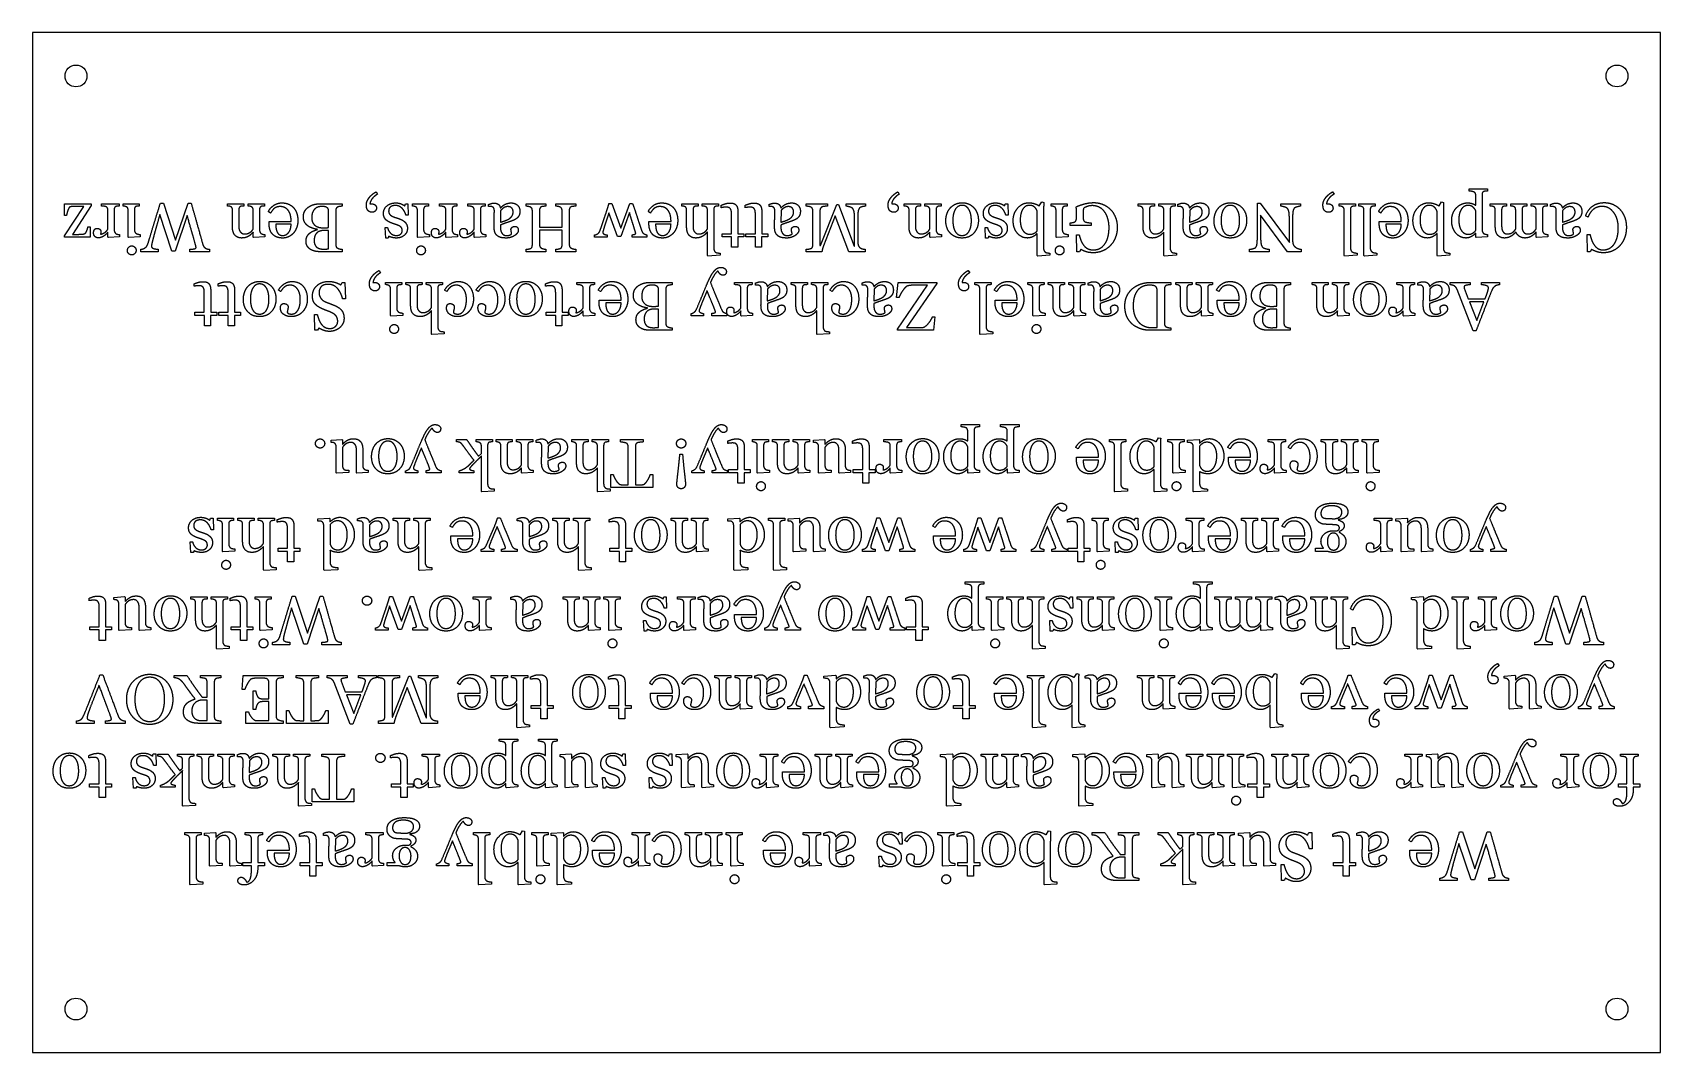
# Model space of a CAD drawing. Header units: inches. Extents: x -4.69 to 4.69, y -2.94 to 2.94.
import ezdxf

# ---------------------------------------------------------------- set-up
doc = ezdxf.new("R2010")
doc.units = ezdxf.units.IN
doc.layers.get('0').update_dxf_attribs({"linetype": 'CONTINUOUS'})

msp = doc.modelspace()

# ---------------------------------------------------------------- linework, layer by layer
for p, q in [((-2.7093, 2.02), (-2.7004, 2.007)), ((0.2952, 2.02), (0.3041, 2.007)), ((2.7994, 2.02), (2.8084, 2.007)), ((3.5851, 2.0247), (3.5851, 2.0375)), ((3.5851, 2.0375), (3.6923, 2.0375)), ((3.6238, 1.9432), (3.6238, 2.0009)), ((3.66, 2.0035), (3.66, 1.7994)), ((3.6923, 2.0375), (3.6923, 2.0247)), ((-4.5045, 1.9511), (-4.3492, 1.9511)), ((-4.5045, 1.8834), (-4.5045, 1.9511)), ((-4.4928, 1.8834), (-4.5045, 1.8834)), ((-4.5034, 1.7673), (-4.3931, 1.9354)), ((-4.3492, 1.9408), (-4.458, 1.7751)), ((-4.3492, 1.9511), (-4.3492, 1.9408)), ((-4.2905, 1.9383), (-4.2905, 1.9511)), ((-4.2905, 1.9511), (-4.1893, 1.9511)), ((-4.2537, 1.8048), (-4.2537, 1.9165)), ((-4.2175, 1.9185), (-4.2175, 1.8001)), ((-4.1893, 1.9511), (-4.1893, 1.9383)), ((-4.1656, 1.9511), (-4.0729, 1.9511)), ((-4.1656, 1.9383), (-4.1656, 1.9511)), ((-4.1373, 1.7597), (-4.1373, 1.9161)), ((-4.1012, 1.9185), (-4.1012, 1.8001)), ((-4.0729, 1.9511), (-4.0729, 1.9383)), ((-3.885, 1.6789), (-3.9546, 1.8886)), ((-3.9513, 1.9546), (-3.9334, 1.9546)), ((-3.9334, 1.9546), (-3.8637, 1.742)), ((-3.7971, 1.8842), (-3.866, 1.6789)), ((-3.8637, 1.742), (-3.7912, 1.9546)), ((-3.7912, 1.9546), (-3.7741, 1.9546)), ((-3.5641, 1.9511), (-3.4703, 1.9511)), ((-3.5641, 1.9383), (-3.5641, 1.9511)), ((-3.5363, 1.8171), (-3.5363, 1.9169)), ((-3.4997, 1.9185), (-3.4997, 1.8198)), ((-3.4703, 1.9511), (-3.4703, 1.9383)), ((-3.4462, 1.9383), (-3.4462, 1.9511)), ((-3.4462, 1.9511), (-3.3522, 1.9511)), ((-3.4166, 1.8062), (-3.4166, 1.9165)), ((-3.3804, 1.9185), (-3.3804, 1.8001)), ((-3.3522, 1.9511), (-3.3522, 1.9383)), ((-3.3164, 1.8976), (-3.33, 1.906)), ((-3.0343, 1.9511), (-2.9035, 1.9511)), ((-2.9825, 1.8138), (-2.9825, 1.9111)), ((-2.9411, 1.9136), (-2.9411, 1.7151)), ((-2.9035, 1.9511), (-2.9035, 1.9373)), ((-2.7444, 1.9508), (-2.7344, 1.9508)), ((-2.5439, 1.9391), (-2.54, 1.9517)), ((-2.54, 1.9517), (-2.5254, 1.9517)), ((-2.5235, 1.885), (-2.5369, 1.885)), ((-2.5254, 1.9517), (-2.5235, 1.885)), ((-2.4996, 1.9511), (-2.4069, 1.9511)), ((-2.4996, 1.9383), (-2.4996, 1.9511)), ((-2.4714, 1.7597), (-2.4714, 1.9161)), ((-2.4352, 1.9185), (-2.4352, 1.8001)), ((-2.4069, 1.9511), (-2.4069, 1.9383)), ((-2.3445, 1.9383), (-2.3445, 1.9511)), ((-2.3445, 1.9511), (-2.2433, 1.9511)), ((-2.3077, 1.8048), (-2.3077, 1.9165)), ((-2.2715, 1.9185), (-2.2715, 1.8001)), ((-2.2433, 1.9511), (-2.2433, 1.9383)), ((-2.1812, 1.9383), (-2.1812, 1.9511)), ((-2.1812, 1.9511), (-2.0801, 1.9511)), ((-2.1445, 1.8048), (-2.1445, 1.9165)), ((-2.1083, 1.9185), (-2.1083, 1.8001)), ((-2.0801, 1.9511), (-2.0801, 1.9383)), ((-2.061, 1.9352), (-2.061, 1.9476)), ((-1.9935, 1.9272), (-1.9923, 1.9272)), ((-1.9919, 1.9122), (-1.9931, 1.8449)), ((-1.8454, 1.9511), (-1.7308, 1.9511)), ((-1.8454, 1.9373), (-1.8454, 1.9511)), ((-1.8092, 1.7132), (-1.8092, 1.9122)), ((-1.7678, 1.9144), (-1.7678, 1.8161)), ((-1.7308, 1.9511), (-1.7308, 1.9373)), ((-1.6742, 1.9373), (-1.6742, 1.9511)), ((-1.6742, 1.9511), (-1.5596, 1.9511)), ((-1.638, 1.8161), (-1.638, 1.9122)), ((-1.5965, 1.9144), (-1.5965, 1.7151)), ((-1.5596, 1.9511), (-1.5596, 1.9373)), ((-1.3183, 1.7632), (-1.3683, 1.8992)), ((-1.3677, 1.9525), (-1.3511, 1.9525)), ((-1.3511, 1.9525), (-1.2993, 1.8111)), ((-1.2505, 1.9011), (-1.2994, 1.7632)), ((-1.2993, 1.8111), (-1.2475, 1.9525)), ((-1.2475, 1.9525), (-1.2315, 1.9525)), ((-1.1288, 1.8976), (-1.1424, 1.906)), ((-0.9488, 1.9511), (-0.8544, 1.9511)), ((-0.9488, 1.9383), (-0.9488, 1.9511)), ((-0.9206, 1.8171), (-0.9206, 1.9169)), ((-0.884, 1.9185), (-0.884, 1.8198)), ((-0.8544, 1.9511), (-0.8544, 1.9383)), ((-0.8305, 1.9383), (-0.8305, 1.9511)), ((-0.8305, 1.9511), (-0.7365, 1.9511)), ((-0.8009, 1.8062), (-0.8009, 1.9165)), ((-0.7647, 1.9184), (-0.7647, 1.6949)), ((-0.7365, 1.9511), (-0.7365, 1.9383)), ((-0.7209, 1.9286), (-0.7209, 1.9428)), ((-0.6622, 1.7787), (-0.6622, 1.886)), ((-0.6256, 1.9087), (-0.6256, 1.7787)), ((-0.5833, 1.9286), (-0.5833, 1.9428)), ((-0.5246, 1.7787), (-0.5246, 1.886)), ((-0.488, 1.9087), (-0.488, 1.7787)), ((-0.4458, 1.9352), (-0.4458, 1.9476)), ((-0.3783, 1.9272), (-0.3771, 1.9272)), ((-0.3767, 1.9122), (-0.3779, 1.8449)), ((-0.2319, 1.9511), (-0.1099, 1.9511)), ((-0.2319, 1.9373), (-0.2319, 1.9511)), ((-0.194, 1.7132), (-0.194, 1.9122)), ((-0.1529, 1.9122), (-0.1529, 1.7114)), ((-0.15, 1.7114), (-0.0558, 1.9467)), ((-0.0649, 1.8823), (-0.1324, 1.7089)), ((-0.1099, 1.9511), (-0.1099, 1.9373)), ((0.0142, 1.675), (-0.0649, 1.8823)), ((-0.0558, 1.9467), (-0.0461, 1.9467)), ((-0.0461, 1.9467), (0.0436, 1.7066)), ((-0.0014, 1.9373), (-0.0014, 1.9511)), ((-0.0014, 1.9511), (0.1101, 1.9511)), ((0.1101, 1.9511), (0.1101, 1.9373)), ((0.2602, 1.9508), (0.2701, 1.9508)), ((0.3325, 1.9511), (0.4263, 1.9511)), ((0.3325, 1.9383), (0.3325, 1.9511)), ((0.3604, 1.8171), (0.3604, 1.9169)), ((0.3969, 1.9185), (0.3969, 1.8198)), ((0.4263, 1.9511), (0.4263, 1.9383)), ((0.4505, 1.9383), (0.4505, 1.9511)), ((0.4505, 1.9511), (0.5444, 1.9511)), ((0.48, 1.8062), (0.48, 1.9165)), ((0.5162, 1.9185), (0.5162, 1.8001)), ((0.5444, 1.9511), (0.5444, 1.9383)), ((0.9108, 1.9391), (0.9147, 1.9517)), ((0.9147, 1.9517), (0.9293, 1.9517)), ((0.9313, 1.885), (0.9178, 1.885)), ((0.9293, 1.9517), (0.9313, 1.885)), ((1.0986, 1.7955), (1.0986, 1.9072)), ((1.1101, 1.9391), (1.1245, 1.9615)), ((1.1245, 1.9615), (1.1365, 1.9587)), ((1.1348, 1.8849), (1.1348, 1.6949)), ((1.1784, 1.9511), (1.271, 1.9511)), ((1.1784, 1.9383), (1.1784, 1.9511)), ((1.2066, 1.7597), (1.2066, 1.9161)), ((1.2428, 1.9185), (1.2428, 1.8001)), ((1.271, 1.9511), (1.271, 1.9383)), ((1.3241, 1.8673), (1.3241, 1.8887)), ((1.363, 1.8862), (1.363, 1.871)), ((1.6796, 1.9511), (1.774, 1.9511)), ((1.6796, 1.9383), (1.6796, 1.9511)), ((1.7078, 1.8171), (1.7078, 1.9169)), ((1.7444, 1.9185), (1.7444, 1.8198)), ((1.774, 1.9511), (1.774, 1.9383)), ((1.7979, 1.9383), (1.7979, 1.9511)), ((1.7979, 1.9511), (1.8919, 1.9511)), ((1.8275, 1.8062), (1.8275, 1.9165)), ((1.8637, 1.9184), (1.8637, 1.6949)), ((1.8919, 1.9511), (1.8919, 1.9383)), ((1.9075, 1.9352), (1.9075, 1.9476)), ((1.975, 1.9272), (1.9762, 1.9272)), ((1.9765, 1.9122), (1.9754, 1.8449)), ((2.3661, 1.7517), (2.3661, 1.9539)), ((2.3661, 1.9539), (2.383, 1.9539)), ((2.383, 1.9539), (2.5504, 1.728)), ((2.5402, 1.675), (2.385, 1.8855)), ((2.385, 1.8855), (2.385, 1.7542)), ((2.5011, 1.9373), (2.5011, 1.9511)), ((2.5011, 1.9511), (2.6144, 1.9511)), ((2.6144, 1.9511), (2.6144, 1.9373)), ((2.7644, 1.9508), (2.7743, 1.9508)), ((2.8374, 1.9511), (2.931, 1.9511)), ((2.8374, 1.9383), (2.8374, 1.9511)), ((2.866, 1.6529), (2.866, 1.9161)), ((2.9022, 1.9184), (2.9022, 1.6961)), ((2.931, 1.9511), (2.931, 1.9383)), ((2.9514, 1.9511), (3.045, 1.9511)), ((2.9514, 1.9383), (2.9514, 1.9511)), ((2.98, 1.6529), (2.98, 1.9161)), ((3.0162, 1.9184), (3.0162, 1.6961)), ((3.045, 1.9511), (3.045, 1.9383)), ((3.0771, 1.8976), (3.0635, 1.906)), ((3.4011, 1.7955), (3.4011, 1.9072)), ((3.4125, 1.9391), (3.4269, 1.9615)), ((3.4269, 1.9615), (3.439, 1.9587)), ((3.4372, 1.8849), (3.4372, 1.6949)), ((3.6223, 1.9432), (3.6238, 1.9432)), ((3.6238, 1.797), (3.6238, 1.9105)), ((3.7075, 1.9511), (3.8009, 1.9511)), ((3.7075, 1.9383), (3.7075, 1.9511)), ((3.7365, 1.819), (3.7365, 1.9165)), ((3.7731, 1.9185), (3.7731, 1.8194)), ((3.8009, 1.9511), (3.8009, 1.9383)), ((3.826, 1.9383), (3.826, 1.9511)), ((3.826, 1.9511), (3.9175, 1.9511)), ((3.8538, 1.8058), (3.8538, 1.9165)), ((3.8904, 1.9185), (3.8904, 1.8194)), ((3.9175, 1.9511), (3.9175, 1.9383)), ((3.9428, 1.9383), (3.9428, 1.9511)), ((3.9428, 1.9511), (4.036, 1.9511)), ((3.9716, 1.8062), (3.9716, 1.9161)), ((4.0078, 1.9185), (4.0078, 1.7993)), ((4.036, 1.9511), (4.036, 1.9383)), ((4.0548, 1.9352), (4.0548, 1.9476)), ((4.1224, 1.9272), (4.1235, 1.9272)), ((4.1239, 1.9122), (4.1228, 1.8449)), ((4.2704, 1.8745), (4.2558, 1.8815)), ((-4.3685, 1.8182), (-4.3566, 1.8182)), ((-4.3566, 1.8182), (-4.3566, 1.7593)), ((-4.2537, 1.7867), (-4.2547, 1.7867)), ((-4.2537, 1.7597), (-4.2537, 1.7867)), ((-3.4166, 1.7867), (-3.4176, 1.7867)), ((-3.4166, 1.7597), (-3.4166, 1.7867)), ((-3.3254, 1.8363), (-3.3254, 1.8492)), ((-3.3254, 1.8492), (-3.1983, 1.8492)), ((-3.1983, 1.8328), (-3.287, 1.8328)), ((-3.0471, 1.8021), (-3.0471, 1.8038)), ((-2.9825, 1.7972), (-3.0072, 1.7972)), ((-2.9825, 1.691), (-2.9825, 1.7972)), ((-2.6537, 1.7536), (-2.6566, 1.8153)), ((-2.6566, 1.8153), (-2.6432, 1.8153)), ((-2.3077, 1.7867), (-2.3087, 1.7867)), ((-2.3077, 1.7597), (-2.3077, 1.7867)), ((-2.1445, 1.7867), (-2.1454, 1.7867)), ((-2.1445, 1.7597), (-2.1445, 1.7867)), ((-1.9927, 1.8286), (-1.9927, 1.8093)), ((-1.7678, 1.8161), (-1.638, 1.8161)), ((-1.638, 1.7988), (-1.7678, 1.7988)), ((-1.7678, 1.7988), (-1.7678, 1.7151)), ((-1.638, 1.7132), (-1.638, 1.7988)), ((-1.1377, 1.8363), (-1.1377, 1.8492)), ((-1.1377, 1.8492), (-1.0106, 1.8492)), ((-1.0106, 1.8328), (-1.0994, 1.8328)), ((-0.8009, 1.7867), (-0.8017, 1.7867)), ((-0.8009, 1.6529), (-0.8009, 1.7867)), ((-0.3775, 1.8286), (-0.3775, 1.8093)), ((0.0461, 1.7066), (0.0461, 1.8714)), ((0.065, 1.8735), (0.065, 1.7322)), ((0.48, 1.7867), (0.4791, 1.7867)), ((0.48, 1.7597), (0.48, 1.7867)), ((0.8011, 1.7536), (0.7982, 1.8153)), ((0.7982, 1.8153), (0.8116, 1.8153)), ((1.2881, 1.8268), (1.2881, 1.841)), ((1.4091, 1.8268), (1.2881, 1.8268)), ((1.4091, 1.841), (1.4091, 1.8268)), ((1.8275, 1.7867), (1.8267, 1.7867)), ((1.8275, 1.6529), (1.8275, 1.7867)), ((1.9758, 1.8286), (1.9758, 1.8093)), ((2.5504, 1.728), (2.5504, 1.8704)), ((2.5692, 1.8725), (2.5692, 1.7365)), ((3.0681, 1.8363), (3.0681, 1.8492)), ((3.0681, 1.8492), (3.1952, 1.8492)), ((3.1952, 1.8328), (3.1065, 1.8328)), ((3.6242, 1.7809), (3.6227, 1.7813)), ((3.972, 1.7871), (3.9706, 1.7871)), ((3.972, 1.7597), (3.972, 1.7871)), ((4.1231, 1.8286), (4.1231, 1.8093)), ((-4.5034, 1.7593), (-4.5034, 1.7673)), ((-4.3566, 1.7593), (-4.5034, 1.7593)), ((-4.458, 1.7751), (-4.4311, 1.7751)), ((-4.251, 1.757), (-4.2537, 1.7597)), ((-4.1872, 1.7612), (-4.251, 1.757)), ((-4.1872, 1.7741), (-4.1872, 1.7612)), ((-4.1346, 1.757), (-4.1373, 1.7597)), ((-4.0669, 1.7612), (-4.1346, 1.757)), ((-4.0669, 1.7741), (-4.0669, 1.7612)), ((-4.0644, 1.675), (-4.0644, 1.6889)), ((-3.9642, 1.6889), (-3.9642, 1.675)), ((-3.7815, 1.675), (-3.7815, 1.6889)), ((-3.669, 1.6889), (-3.669, 1.675)), ((-3.4139, 1.757), (-3.4166, 1.7597)), ((-3.3501, 1.7612), (-3.4139, 1.757)), ((-3.3501, 1.7741), (-3.3501, 1.7612)), ((-2.9049, 1.6889), (-2.9049, 1.675)), ((-2.6397, 1.7536), (-2.6537, 1.7536)), ((-2.6352, 1.7638), (-2.6397, 1.7536)), ((-2.4686, 1.757), (-2.4714, 1.7597)), ((-2.4009, 1.7612), (-2.4686, 1.757)), ((-2.4009, 1.7741), (-2.4009, 1.7612)), ((-2.305, 1.757), (-2.3077, 1.7597)), ((-2.2412, 1.7612), (-2.305, 1.757)), ((-2.2412, 1.7741), (-2.2412, 1.7612)), ((-2.1417, 1.757), (-2.1445, 1.7597)), ((-2.0779, 1.7612), (-2.1417, 1.757)), ((-2.0779, 1.7741), (-2.0779, 1.7612)), ((-1.8454, 1.675), (-1.8454, 1.6889)), ((-1.7308, 1.6889), (-1.7308, 1.675)), ((-1.6742, 1.675), (-1.6742, 1.6889)), ((-1.5596, 1.6889), (-1.5596, 1.675)), ((-1.4504, 1.7593), (-1.4504, 1.7717)), ((-1.3774, 1.7593), (-1.4504, 1.7593)), ((-1.3774, 1.7717), (-1.3774, 1.7593)), ((-1.2994, 1.7632), (-1.3183, 1.7632)), ((-1.2351, 1.7593), (-1.2351, 1.7729)), ((-1.1496, 1.7593), (-1.2351, 1.7593)), ((-1.1496, 1.7721), (-1.1496, 1.7593)), ((-0.7168, 1.7601), (-0.7168, 1.7787)), ((-0.7168, 1.7787), (-0.6622, 1.7787)), ((-0.6618, 1.7601), (-0.7168, 1.7601)), ((-0.6618, 1.7003), (-0.6618, 1.7601)), ((-0.6264, 1.7003), (-0.6618, 1.7003)), ((-0.5909, 1.7601), (-0.6264, 1.7601)), ((-0.6264, 1.7601), (-0.6264, 1.7003)), ((-0.6256, 1.7787), (-0.5909, 1.7787)), ((-0.5909, 1.7787), (-0.5909, 1.7601)), ((-0.5793, 1.7601), (-0.5793, 1.7787)), ((-0.5793, 1.7787), (-0.5246, 1.7787)), ((-0.5242, 1.7601), (-0.5793, 1.7601)), ((-0.5242, 1.7003), (-0.5242, 1.7601)), ((-0.4888, 1.7003), (-0.5242, 1.7003)), ((-0.4534, 1.7601), (-0.4888, 1.7601)), ((-0.4888, 1.7601), (-0.4888, 1.7003)), ((-0.488, 1.7787), (-0.4534, 1.7787)), ((-0.4534, 1.7787), (-0.4534, 1.7601)), ((-0.2315, 1.675), (-0.2315, 1.6889)), ((-0.1529, 1.7114), (-0.15, 1.7114)), ((0.0436, 1.7066), (0.0461, 1.7066)), ((0.1084, 1.6889), (0.1084, 1.675)), ((0.4828, 1.757), (0.48, 1.7597)), ((0.5466, 1.7612), (0.4828, 1.757)), ((0.5466, 1.7741), (0.5466, 1.7612)), ((0.8151, 1.7536), (0.8011, 1.7536)), ((0.8196, 1.7638), (0.8151, 1.7536)), ((1.0986, 1.7793), (1.0972, 1.7797)), ((1.0986, 1.6529), (1.0986, 1.7793)), ((1.2093, 1.757), (1.2066, 1.7597)), ((1.277, 1.7612), (1.2093, 1.757)), ((1.277, 1.7741), (1.277, 1.7612)), ((1.3257, 1.675), (1.3239, 1.7715)), ((1.3239, 1.7715), (1.3399, 1.7715)), ((1.3492, 1.6883), (1.3412, 1.675)), ((2.3213, 1.675), (2.3213, 1.6889)), ((2.4336, 1.6889), (2.4336, 1.675)), ((2.619, 1.6889), (2.619, 1.675)), ((3.4011, 1.7793), (3.3997, 1.7797)), ((3.4011, 1.6529), (3.4011, 1.7793)), ((3.6242, 1.7593), (3.6242, 1.7809)), ((3.627, 1.757), (3.6242, 1.7593)), ((3.6923, 1.7612), (3.627, 1.757)), ((3.6923, 1.7741), (3.6923, 1.7612)), ((3.9747, 1.757), (3.972, 1.7597)), ((4.0389, 1.7612), (3.9747, 1.757)), ((4.0389, 1.7741), (4.0389, 1.7612)), ((4.2679, 1.675), (4.2662, 1.7735)), ((4.2662, 1.7735), (4.2821, 1.7735)), ((4.2914, 1.6883), (4.2835, 1.675)), ((-3.9642, 1.675), (-4.0644, 1.675)), ((-3.866, 1.6789), (-3.885, 1.6789)), ((-3.669, 1.675), (-3.7815, 1.675)), ((-2.9049, 1.675), (-3.0323, 1.675)), ((-1.7308, 1.675), (-1.8454, 1.675)), ((-1.5596, 1.675), (-1.6742, 1.675)), ((-0.7982, 1.6499), (-0.8009, 1.6529)), ((-0.7271, 1.6542), (-0.7982, 1.6499)), ((-0.7271, 1.6667), (-0.7271, 1.6542)), ((-0.1415, 1.675), (-0.2315, 1.675)), ((0.1084, 1.675), (0.0142, 1.675)), ((1.1013, 1.6499), (1.0986, 1.6529)), ((1.1718, 1.6542), (1.1013, 1.6499)), ((1.1718, 1.6667), (1.1718, 1.6542)), ((1.3412, 1.675), (1.3257, 1.675)), ((1.8302, 1.6499), (1.8275, 1.6529)), ((1.9012, 1.6542), (1.8302, 1.6499)), ((1.9012, 1.6667), (1.9012, 1.6542)), ((2.4336, 1.675), (2.3213, 1.675)), ((2.619, 1.675), (2.5402, 1.675)), ((2.8687, 1.6499), (2.866, 1.6529)), ((2.9409, 1.6542), (2.8687, 1.6499)), ((2.9409, 1.6667), (2.9409, 1.6542)), ((2.9827, 1.6499), (2.98, 1.6529)), ((3.0549, 1.6542), (2.9827, 1.6499)), ((3.0549, 1.6667), (3.0549, 1.6542)), ((3.4038, 1.6499), (3.4011, 1.6529)), ((3.4742, 1.6542), (3.4038, 1.6499)), ((3.4742, 1.6667), (3.4742, 1.6542)), ((4.2835, 1.675), (4.2679, 1.675)), ((-2.6919, 1.5672), (-2.683, 1.5542)), ((0.7008, 1.5672), (0.7097, 1.5542)), ((-3.757, 1.4758), (-3.757, 1.49)), ((-3.6983, 1.326), (-3.6983, 1.4332)), ((-3.6617, 1.4559), (-3.6617, 1.326)), ((-3.6195, 1.4758), (-3.6195, 1.49)), ((-3.5607, 1.326), (-3.5607, 1.4332)), ((-3.5241, 1.4559), (-3.5241, 1.326)), ((-3.2587, 1.4454), (-3.2712, 1.4536)), ((-2.9126, 1.4844), (-2.9042, 1.4986)), ((-2.9042, 1.4986), (-2.8886, 1.4986)), ((-2.8886, 1.4986), (-2.8859, 1.404)), ((-2.7269, 1.498), (-2.717, 1.498)), ((-2.6544, 1.4984), (-2.5617, 1.4984)), ((-2.6544, 1.4855), (-2.6544, 1.4984)), ((-2.6261, 1.3069), (-2.6261, 1.4633)), ((-2.59, 1.4657), (-2.59, 1.3473)), ((-2.5617, 1.4984), (-2.5617, 1.4855)), ((-2.5382, 1.4984), (-2.4438, 1.4984)), ((-2.5382, 1.4855), (-2.5382, 1.4984)), ((-2.51, 1.3643), (-2.51, 1.4641)), ((-2.4734, 1.4657), (-2.4734, 1.367)), ((-2.4438, 1.4984), (-2.4438, 1.4855)), ((-2.4199, 1.4855), (-2.4199, 1.4984)), ((-2.4199, 1.4984), (-2.3259, 1.4984)), ((-2.3903, 1.3534), (-2.3903, 1.4637)), ((-2.3541, 1.4657), (-2.3541, 1.2421)), ((-2.3259, 1.4984), (-2.3259, 1.4855)), ((-2.302, 1.4454), (-2.3144, 1.4536)), ((-2.121, 1.4454), (-2.1335, 1.4536)), ((-1.7336, 1.4758), (-1.7336, 1.49)), ((-1.6748, 1.326), (-1.6748, 1.4332)), ((-1.6383, 1.4559), (-1.6383, 1.326)), ((-1.553, 1.4855), (-1.553, 1.4984)), ((-1.553, 1.4984), (-1.4519, 1.4984)), ((-1.5163, 1.352), (-1.5163, 1.4637)), ((-1.4801, 1.4657), (-1.4801, 1.3473)), ((-1.4519, 1.4984), (-1.4519, 1.4855)), ((-1.4161, 1.4449), (-1.4297, 1.4532)), ((-1.1339, 1.4984), (-1.0032, 1.4984)), ((-1.0822, 1.361), (-1.0822, 1.4583)), ((-1.0407, 1.4608), (-1.0407, 1.2623)), ((-1.0032, 1.4984), (-1.0032, 1.4845)), ((-0.6443, 1.4855), (-0.6443, 1.4984)), ((-0.6443, 1.4984), (-0.5432, 1.4984)), ((-0.6076, 1.352), (-0.6076, 1.4637)), ((-0.5714, 1.4657), (-0.5714, 1.3473)), ((-0.5432, 1.4984), (-0.5432, 1.4855)), ((-0.5241, 1.4824), (-0.5241, 1.4949)), ((-0.4566, 1.4744), (-0.4554, 1.4744)), ((-0.455, 1.4594), (-0.4562, 1.3921)), ((-0.3192, 1.4984), (-0.2248, 1.4984)), ((-0.3192, 1.4855), (-0.3192, 1.4984)), ((-0.291, 1.3643), (-0.291, 1.4641)), ((-0.2544, 1.4657), (-0.2544, 1.367)), ((-0.2248, 1.4984), (-0.2248, 1.4855)), ((-0.2009, 1.4855), (-0.2009, 1.4984)), ((-0.2009, 1.4984), (-0.1069, 1.4984)), ((-0.1713, 1.3534), (-0.1713, 1.4637)), ((-0.1351, 1.4657), (-0.1351, 1.2421)), ((-0.1069, 1.4984), (-0.1069, 1.4855)), ((-0.083, 1.4454), (-0.0954, 1.4536)), ((0.0896, 1.4824), (0.0896, 1.4949)), ((0.1571, 1.4744), (0.1583, 1.4744)), ((0.1587, 1.4594), (0.1575, 1.3921)), ((0.2889, 1.4122), (0.298, 1.4984)), ((0.3025, 1.4122), (0.2889, 1.4122)), ((0.2935, 1.2291), (0.4673, 1.483)), ((0.298, 1.4984), (0.5198, 1.4984)), ((0.5198, 1.4915), (0.3461, 1.2376)), ((0.4673, 1.483), (0.4017, 1.483)), ((0.5198, 1.4984), (0.5198, 1.4915)), ((0.6658, 1.498), (0.6757, 1.498)), ((0.7387, 1.4984), (0.8323, 1.4984)), ((0.7387, 1.4855), (0.7387, 1.4984)), ((0.7673, 1.2001), (0.7673, 1.4633)), ((0.8035, 1.4657), (0.8035, 1.2433)), ((0.8323, 1.4984), (0.8323, 1.4855)), ((0.8644, 1.4449), (0.8508, 1.4532)), ((1.045, 1.4984), (1.1376, 1.4984)), ((1.045, 1.4855), (1.045, 1.4984)), ((1.0732, 1.3069), (1.0732, 1.4633)), ((1.1094, 1.4657), (1.1094, 1.3473)), ((1.1376, 1.4984), (1.1376, 1.4855)), ((1.1615, 1.4984), (1.2553, 1.4984)), ((1.1615, 1.4855), (1.1615, 1.4984)), ((1.1894, 1.3643), (1.1894, 1.4641)), ((1.2259, 1.4657), (1.2259, 1.367)), ((1.2553, 1.4984), (1.2553, 1.4855)), ((1.2795, 1.4855), (1.2795, 1.4984)), ((1.2795, 1.4984), (1.3734, 1.4984)), ((1.309, 1.3534), (1.309, 1.4637)), ((1.3452, 1.4657), (1.3452, 1.3473)), ((1.3734, 1.4984), (1.3734, 1.4855)), ((1.3925, 1.4824), (1.3925, 1.4949)), ((1.46, 1.4744), (1.4612, 1.4744)), ((1.4616, 1.4594), (1.4604, 1.3921)), ((1.754, 1.4984), (1.8685, 1.4984)), ((1.7893, 1.239), (1.7893, 1.4511)), ((1.8307, 1.4616), (1.8307, 1.2623)), ((1.8685, 1.4984), (1.8685, 1.4845)), ((1.8963, 1.4984), (1.9901, 1.4984)), ((1.8963, 1.4855), (1.8963, 1.4984)), ((1.9241, 1.3643), (1.9241, 1.4641)), ((1.9607, 1.4657), (1.9607, 1.367)), ((1.9901, 1.4984), (1.9901, 1.4855)), ((2.0142, 1.4855), (2.0142, 1.4984)), ((2.0142, 1.4984), (2.1082, 1.4984)), ((2.0438, 1.3534), (2.0438, 1.4637)), ((2.08, 1.4657), (2.08, 1.3473)), ((2.1082, 1.4984), (2.1082, 1.4855)), ((2.144, 1.4449), (2.1304, 1.4532)), ((2.4261, 1.4984), (2.5569, 1.4984)), ((2.4779, 1.361), (2.4779, 1.4583)), ((2.5193, 1.4608), (2.5193, 1.2623)), ((2.5569, 1.4984), (2.5569, 1.4845)), ((2.681, 1.4984), (2.7748, 1.4984)), ((2.681, 1.4855), (2.681, 1.4984)), ((2.7088, 1.3643), (2.7088, 1.4641)), ((2.7454, 1.4657), (2.7454, 1.367)), ((2.7748, 1.4984), (2.7748, 1.4855)), ((2.7989, 1.4855), (2.7989, 1.4984)), ((2.7989, 1.4984), (2.8929, 1.4984)), ((2.8285, 1.3534), (2.8285, 1.4637)), ((2.8647, 1.4657), (2.8647, 1.3473)), ((2.8929, 1.4984), (2.8929, 1.4855)), ((3.1698, 1.4855), (3.1698, 1.4984)), ((3.1698, 1.4984), (3.271, 1.4984)), ((3.2066, 1.352), (3.2066, 1.4637)), ((3.2428, 1.4657), (3.2428, 1.3473)), ((3.271, 1.4984), (3.271, 1.4855)), ((3.29, 1.4824), (3.29, 1.4949)), ((3.3576, 1.4744), (3.3587, 1.4744)), ((3.3591, 1.4594), (3.358, 1.3921)), ((3.4767, 1.4984), (3.5914, 1.4984)), ((3.4767, 1.4845), (3.4767, 1.4984)), ((3.6094, 1.2184), (3.5173, 1.4565)), ((3.5578, 1.4647), (3.5806, 1.4028)), ((3.5914, 1.4984), (3.5914, 1.4845)), ((3.6571, 1.4845), (3.6571, 1.4984)), ((3.6571, 1.4984), (3.7611, 1.4984)), ((3.7611, 1.4984), (3.7611, 1.4845)), ((-3.753, 1.3073), (-3.753, 1.326)), ((-3.753, 1.326), (-3.6983, 1.326)), ((-3.6617, 1.326), (-3.6271, 1.326)), ((-3.6271, 1.326), (-3.6271, 1.3073)), ((-3.6154, 1.3073), (-3.6154, 1.326)), ((-3.6154, 1.326), (-3.5607, 1.326)), ((-3.5241, 1.326), (-3.4895, 1.326)), ((-3.4895, 1.326), (-3.4895, 1.3073)), ((-3.0624, 1.2223), (-3.0639, 1.3139)), ((-3.0639, 1.3139), (-3.0482, 1.3139)), ((-2.8859, 1.404), (-2.9017, 1.404)), ((-2.5557, 1.3213), (-2.5557, 1.3085)), ((-2.3903, 1.3339), (-2.3911, 1.3339)), ((-2.3903, 1.2001), (-2.3903, 1.3339)), ((-1.7295, 1.3073), (-1.7295, 1.326)), ((-1.7295, 1.326), (-1.6748, 1.326)), ((-1.6383, 1.326), (-1.6036, 1.326)), ((-1.6036, 1.326), (-1.6036, 1.3073)), ((-1.5163, 1.3339), (-1.5172, 1.3339)), ((-1.5163, 1.3069), (-1.5163, 1.3339)), ((-1.4497, 1.3213), (-1.4497, 1.3085)), ((-1.425, 1.3836), (-1.425, 1.3964)), ((-1.425, 1.3964), (-1.2979, 1.3964)), ((-1.2979, 1.3801), (-1.3867, 1.3801)), ((-1.1468, 1.3493), (-1.1468, 1.3511)), ((-1.0822, 1.3444), (-1.1068, 1.3444)), ((-1.0822, 1.2382), (-1.0822, 1.3444)), ((-0.8944, 1.3065), (-0.8944, 1.3186)), ((-0.8231, 1.319), (-0.8231, 1.3065)), ((-0.7763, 1.3065), (-0.7763, 1.3201)), ((-0.6887, 1.3193), (-0.6887, 1.3065)), ((-0.6076, 1.3339), (-0.6085, 1.3339)), ((-0.6076, 1.3069), (-0.6076, 1.3339)), ((-0.541, 1.3213), (-0.541, 1.3085)), ((-0.4558, 1.3758), (-0.4558, 1.3565)), ((-0.1713, 1.3339), (-0.1721, 1.3339)), ((-0.1713, 1.2001), (-0.1713, 1.3339)), ((0.1579, 1.3758), (0.1579, 1.3565)), ((0.8555, 1.3836), (0.8555, 1.3964)), ((0.8555, 1.3964), (0.9825, 1.3964)), ((0.9825, 1.3801), (0.8938, 1.3801)), ((1.1436, 1.3213), (1.1436, 1.3085)), ((1.309, 1.3339), (1.3081, 1.3339)), ((1.309, 1.3069), (1.309, 1.3339)), ((1.3756, 1.3213), (1.3756, 1.3085)), ((1.4608, 1.3758), (1.4608, 1.3565)), ((2.0438, 1.3339), (2.0428, 1.3339)), ((2.0438, 1.3069), (2.0438, 1.3339)), ((2.1103, 1.3213), (2.1103, 1.3085)), ((2.135, 1.3836), (2.135, 1.3964)), ((2.135, 1.3964), (2.2621, 1.3964)), ((2.2621, 1.3801), (2.1734, 1.3801)), ((2.4133, 1.3493), (2.4133, 1.3511)), ((2.4779, 1.3444), (2.4532, 1.3444)), ((2.4779, 1.2382), (2.4779, 1.3444)), ((2.8285, 1.3339), (2.8275, 1.3339)), ((2.8285, 1.3069), (2.8285, 1.3339)), ((2.8951, 1.3213), (2.8951, 1.3085)), ((3.2066, 1.3339), (3.2056, 1.3339)), ((3.2066, 1.3069), (3.2066, 1.3339)), ((3.2731, 1.3213), (3.2731, 1.3085)), ((3.3583, 1.3758), (3.3583, 1.3565)), ((3.5806, 1.4028), (3.6775, 1.4028)), ((3.5877, 1.3855), (3.6296, 1.2784)), ((3.6708, 1.3855), (3.5877, 1.3855)), ((3.6296, 1.2784), (3.6708, 1.3855)), ((-3.6979, 1.3073), (-3.753, 1.3073)), ((-3.6979, 1.2475), (-3.6979, 1.3073)), ((-3.6625, 1.2475), (-3.6979, 1.2475)), ((-3.6271, 1.3073), (-3.6625, 1.3073)), ((-3.6625, 1.3073), (-3.6625, 1.2475)), ((-3.5603, 1.3073), (-3.6154, 1.3073)), ((-3.5603, 1.2475), (-3.5603, 1.3073)), ((-3.5249, 1.2475), (-3.5603, 1.2475)), ((-3.4895, 1.3073), (-3.5249, 1.3073)), ((-3.5249, 1.3073), (-3.5249, 1.2475)), ((-3.0468, 1.2223), (-3.0624, 1.2223)), ((-3.0388, 1.2355), (-3.0468, 1.2223)), ((-2.6234, 1.3042), (-2.6261, 1.3069)), ((-2.5557, 1.3085), (-2.6234, 1.3042)), ((-1.6745, 1.3073), (-1.7295, 1.3073)), ((-1.6745, 1.2475), (-1.6745, 1.3073)), ((-1.639, 1.2475), (-1.6745, 1.2475)), ((-1.6036, 1.3073), (-1.639, 1.3073)), ((-1.639, 1.3073), (-1.639, 1.2475)), ((-1.5135, 1.3042), (-1.5163, 1.3069)), ((-1.4497, 1.3085), (-1.5135, 1.3042)), ((-1.0045, 1.2223), (-1.132, 1.2223)), ((-1.0045, 1.2361), (-1.0045, 1.2223)), ((-0.8231, 1.3065), (-0.8944, 1.3065)), ((-0.6887, 1.3065), (-0.7763, 1.3065)), ((-0.6049, 1.3042), (-0.6076, 1.3069)), ((-0.541, 1.3085), (-0.6049, 1.3042)), ((0.2935, 1.2223), (0.2935, 1.2291)), ((0.5004, 1.2223), (0.2935, 1.2223)), ((0.3461, 1.2376), (0.4097, 1.2376)), ((0.4951, 1.3003), (0.5087, 1.3003)), ((0.5087, 1.3003), (0.5004, 1.2223)), ((1.0759, 1.3042), (1.0732, 1.3069)), ((1.1436, 1.3085), (1.0759, 1.3042)), ((1.3118, 1.3042), (1.309, 1.3069)), ((1.3756, 1.3085), (1.3118, 1.3042)), ((1.8669, 1.2223), (1.7463, 1.2223)), ((1.8669, 1.2361), (1.8669, 1.2223)), ((2.0465, 1.3042), (2.0438, 1.3069)), ((2.1103, 1.3085), (2.0465, 1.3042)), ((2.5555, 1.2223), (2.4281, 1.2223)), ((2.5555, 1.2361), (2.5555, 1.2223)), ((2.8312, 1.3042), (2.8285, 1.3069)), ((2.8951, 1.3085), (2.8312, 1.3042)), ((3.2093, 1.3042), (3.2066, 1.3069)), ((3.2731, 1.3085), (3.2093, 1.3042)), ((-2.3876, 1.1972), (-2.3903, 1.2001)), ((-2.3166, 1.2014), (-2.3876, 1.1972)), ((-2.3166, 1.2139), (-2.3166, 1.2014)), ((-0.1686, 1.1972), (-0.1713, 1.2001)), ((-0.0976, 1.2014), (-0.1686, 1.1972)), ((-0.0976, 1.2139), (-0.0976, 1.2014)), ((0.77, 1.1972), (0.7673, 1.2001)), ((0.8422, 1.2014), (0.77, 1.1972)), ((0.8422, 1.2139), (0.8422, 1.2014)), ((3.6249, 1.2184), (3.6094, 1.2184)), ((0.6595, 0.6663), (0.6595, 0.6792)), ((0.6595, 0.6792), (0.7667, 0.6792)), ((0.7667, 0.6792), (0.7667, 0.6663)), ((0.8872, 0.6663), (0.8872, 0.6792)), ((0.8872, 0.6792), (0.9944, 0.6792)), ((0.9944, 0.6792), (0.9944, 0.6663)), ((-2.9682, 0.5893), (-2.9056, 0.5936)), ((-2.9682, 0.5764), (-2.9682, 0.5893)), ((-2.9056, 0.5936), (-2.9026, 0.5908)), ((-2.9026, 0.5908), (-2.9026, 0.5665)), ((-2.9026, 0.5665), (-2.9015, 0.5665)), ((-2.2454, 0.5928), (-2.1875, 0.5928)), ((-2.2454, 0.5799), (-2.2454, 0.5928)), ((-2.1325, 0.5799), (-2.1325, 0.5928)), ((-2.1325, 0.5928), (-2.0385, 0.5928)), ((-2.0385, 0.5928), (-2.0385, 0.5799)), ((-2.0185, 0.5928), (-1.9247, 0.5928)), ((-2.0185, 0.5799), (-2.0185, 0.5928)), ((-1.9247, 0.5928), (-1.9247, 0.5799)), ((-1.9006, 0.5799), (-1.9006, 0.5928)), ((-1.9006, 0.5928), (-1.8066, 0.5928)), ((-1.8066, 0.5928), (-1.8066, 0.5799)), ((-1.7875, 0.5768), (-1.7875, 0.5893)), ((-1.72, 0.5689), (-1.7188, 0.5689)), ((-1.5826, 0.5928), (-1.4882, 0.5928)), ((-1.5826, 0.5799), (-1.5826, 0.5928)), ((-1.4882, 0.5928), (-1.4882, 0.5799)), ((-1.4643, 0.5799), (-1.4643, 0.5928)), ((-1.4643, 0.5928), (-1.3703, 0.5928)), ((-1.3703, 0.5928), (-1.3703, 0.5799)), ((-1.3016, 0.579), (-1.3016, 0.5928)), ((-1.3016, 0.5928), (-1.1713, 0.5928)), ((-1.1713, 0.5928), (-1.1713, 0.579)), ((-0.684, 0.5702), (-0.684, 0.5844)), ((-0.5418, 0.5928), (-0.4492, 0.5928)), ((-0.5418, 0.5799), (-0.5418, 0.5928)), ((-0.4492, 0.5928), (-0.4492, 0.5799)), ((-0.4253, 0.5928), (-0.3315, 0.5928)), ((-0.4253, 0.5799), (-0.4253, 0.5928)), ((-0.3315, 0.5928), (-0.3315, 0.5799)), ((-0.3073, 0.5799), (-0.3073, 0.5928)), ((-0.3073, 0.5928), (-0.2134, 0.5928)), ((-0.2134, 0.5928), (-0.2134, 0.5799)), ((-0.1898, 0.5893), (-0.1272, 0.5936)), ((-0.1898, 0.5764), (-0.1898, 0.5893)), ((-0.1272, 0.5936), (-0.1242, 0.5908)), ((-0.1242, 0.5908), (-0.1242, 0.5665)), ((-0.1242, 0.5665), (-0.1231, 0.5665)), ((0.0349, 0.5702), (0.0349, 0.5844)), ((0.2155, 0.5799), (0.2155, 0.5928)), ((0.2155, 0.5928), (0.3167, 0.5928)), ((0.3167, 0.5928), (0.3167, 0.5799)), ((0.6967, 0.5848), (0.6982, 0.5848)), ((0.6982, 0.5848), (0.6982, 0.6425)), ((0.7344, 0.6451), (0.7344, 0.441)), ((0.9244, 0.5848), (0.9259, 0.5848)), ((0.9259, 0.5848), (0.9259, 0.6425)), ((0.9621, 0.6451), (0.9621, 0.441)), ((1.5145, 0.5928), (1.6081, 0.5928)), ((1.5145, 0.5799), (1.5145, 0.5928)), ((1.6081, 0.5928), (1.6081, 0.5799)), ((1.783, 0.5807), (1.7974, 0.6031)), ((1.7974, 0.6031), (1.8095, 0.6004)), ((1.8513, 0.5928), (1.9439, 0.5928)), ((1.8513, 0.5799), (1.8513, 0.5928)), ((1.9439, 0.5928), (1.9439, 0.5799)), ((1.963, 0.5893), (2.0301, 0.5936)), ((1.963, 0.5764), (1.963, 0.5893)), ((2.0301, 0.5936), (2.0331, 0.5908)), ((2.0331, 0.5908), (2.0331, 0.5729)), ((2.0331, 0.5729), (2.0346, 0.5726)), ((2.4279, 0.5799), (2.4279, 0.5928)), ((2.4279, 0.5928), (2.529, 0.5928)), ((2.529, 0.5928), (2.529, 0.5799)), ((2.7336, 0.5928), (2.8273, 0.5928)), ((2.7336, 0.5799), (2.7336, 0.5928)), ((2.8273, 0.5928), (2.8273, 0.5799)), ((2.8515, 0.5799), (2.8515, 0.5928)), ((2.8515, 0.5928), (2.9454, 0.5928)), ((2.9454, 0.5928), (2.9454, 0.5799)), ((2.9692, 0.5928), (3.0618, 0.5928)), ((2.9692, 0.5799), (2.9692, 0.5928)), ((3.0618, 0.5928), (3.0618, 0.5799)), ((-2.9388, 0.4013), (-2.9388, 0.5535)), ((-2.9023, 0.5483), (-2.9023, 0.4396)), ((-2.8221, 0.4013), (-2.8221, 0.5346)), ((-2.7855, 0.5327), (-2.7855, 0.441)), ((-2.1189, 0.497), (-2.1029, 0.5118)), ((-2.1029, 0.5118), (-2.1029, 0.5574)), ((-2.1029, 0.2945), (-2.1029, 0.4975)), ((-2.0667, 0.5601), (-2.0667, 0.3369)), ((-1.9906, 0.4587), (-1.9906, 0.5585)), ((-1.9541, 0.5601), (-1.9541, 0.4614)), ((-1.871, 0.4478), (-1.871, 0.5582)), ((-1.8348, 0.5601), (-1.8348, 0.4418)), ((-1.7184, 0.5538), (-1.7196, 0.4865)), ((-1.7192, 0.4702), (-1.7192, 0.4509)), ((-1.5544, 0.4587), (-1.5544, 0.5585)), ((-1.5178, 0.5601), (-1.5178, 0.4614)), ((-1.4347, 0.4478), (-1.4347, 0.5582)), ((-1.3985, 0.5601), (-1.3985, 0.3365)), ((-1.2573, 0.3319), (-1.2573, 0.5527)), ((-1.2158, 0.5545), (-1.2158, 0.3319)), ((-0.9594, 0.5087), (-0.9442, 0.5087)), ((-0.6253, 0.4204), (-0.6253, 0.5276)), ((-0.5887, 0.5504), (-0.5887, 0.4204)), ((-0.5136, 0.4013), (-0.5136, 0.5578)), ((-0.4774, 0.5601), (-0.4774, 0.4418)), ((-0.3974, 0.4587), (-0.3974, 0.5585)), ((-0.3608, 0.5601), (-0.3608, 0.4614)), ((-0.2778, 0.4478), (-0.2778, 0.5582)), ((-0.2416, 0.5601), (-0.2416, 0.4418)), ((-0.1604, 0.4013), (-0.1604, 0.5535)), ((-0.1239, 0.5483), (-0.1239, 0.4396)), ((-0.0437, 0.4013), (-0.0437, 0.5346)), ((-0.0071, 0.5327), (-0.0071, 0.441)), ((0.0937, 0.4204), (0.0937, 0.5276)), ((0.1303, 0.5504), (0.1303, 0.4204)), ((0.2523, 0.4465), (0.2523, 0.5582)), ((0.2885, 0.5601), (0.2885, 0.4418)), ((0.6982, 0.4387), (0.6982, 0.5521)), ((0.9259, 0.4387), (0.9259, 0.5521)), ((1.3336, 0.5393), (1.3199, 0.5476)), ((1.3246, 0.478), (1.3246, 0.4908)), ((1.3246, 0.4908), (1.4517, 0.4908)), ((1.4517, 0.4745), (1.3629, 0.4745)), ((1.5431, 0.2945), (1.5431, 0.5578)), ((1.5793, 0.5601), (1.5793, 0.3377)), ((1.7715, 0.4371), (1.7715, 0.5488)), ((1.8077, 0.5266), (1.8077, 0.3365)), ((1.8795, 0.4013), (1.8795, 0.5578)), ((1.9157, 0.5601), (1.9157, 0.4418)), ((1.9969, 0.2945), (1.9969, 0.5531)), ((2.0335, 0.5556), (2.0335, 0.4433)), ((2.209, 0.5393), (2.1953, 0.5476)), ((2.2, 0.478), (2.2, 0.4908)), ((2.2, 0.4908), (2.3271, 0.4908)), ((2.3271, 0.4745), (2.2383, 0.4745)), ((2.4646, 0.4465), (2.4646, 0.5582)), ((2.5008, 0.5601), (2.5008, 0.4418)), ((2.5565, 0.5399), (2.544, 0.548)), ((2.7614, 0.4587), (2.7614, 0.5585)), ((2.798, 0.5601), (2.798, 0.4614)), ((2.881, 0.4478), (2.881, 0.5582)), ((2.9172, 0.5601), (2.9172, 0.4418)), ((2.9974, 0.4013), (2.9974, 0.5578)), ((3.0336, 0.5601), (3.0336, 0.4418)), ((-2.9359, 0.3986), (-2.9388, 0.4013)), ((-2.8661, 0.4033), (-2.9359, 0.3986)), ((-2.8661, 0.4161), (-2.8661, 0.4033)), ((-2.8192, 0.3986), (-2.8221, 0.4013)), ((-2.7551, 0.4033), (-2.8192, 0.3986)), ((-2.7551, 0.4161), (-2.7551, 0.4033)), ((-2.5396, 0.4009), (-2.5396, 0.413)), ((-2.4683, 0.4009), (-2.5396, 0.4009)), ((-2.4683, 0.4134), (-2.4683, 0.4009)), ((-2.4215, 0.4009), (-2.4215, 0.4146)), ((-2.3339, 0.4009), (-2.4215, 0.4009)), ((-2.3339, 0.4138), (-2.3339, 0.4009)), ((-2.2304, 0.4009), (-2.2304, 0.413)), ((-2.146, 0.4009), (-2.2304, 0.4009)), ((-2.146, 0.4134), (-2.146, 0.4009)), ((-1.871, 0.4284), (-1.872, 0.4284)), ((-1.871, 0.4013), (-1.871, 0.4284)), ((-1.8683, 0.3986), (-1.871, 0.4013)), ((-1.8044, 0.4029), (-1.8683, 0.3986)), ((-1.8044, 0.4157), (-1.8044, 0.4029)), ((-1.4347, 0.4284), (-1.4355, 0.4284)), ((-1.4347, 0.2945), (-1.4347, 0.4284)), ((-1.3569, 0.3916), (-1.3435, 0.3916)), ((-1.3569, 0.3167), (-1.3569, 0.3916)), ((-1.1298, 0.3916), (-1.1162, 0.3916)), ((-1.1162, 0.3916), (-1.1162, 0.3167)), ((-0.8911, 0.4009), (-0.8911, 0.413)), ((-0.8198, 0.4009), (-0.8911, 0.4009)), ((-0.8198, 0.4134), (-0.8198, 0.4009)), ((-0.773, 0.4009), (-0.773, 0.4146)), ((-0.6854, 0.4009), (-0.773, 0.4009)), ((-0.6854, 0.4138), (-0.6854, 0.4009)), ((-0.68, 0.4017), (-0.68, 0.4204)), ((-0.68, 0.4204), (-0.6253, 0.4204)), ((-0.6249, 0.4017), (-0.68, 0.4017)), ((-0.6249, 0.342), (-0.6249, 0.4017)), ((-0.5541, 0.4017), (-0.5895, 0.4017)), ((-0.5895, 0.4017), (-0.5895, 0.342)), ((-0.5887, 0.4204), (-0.5541, 0.4204)), ((-0.5541, 0.4204), (-0.5541, 0.4017)), ((-0.5109, 0.3986), (-0.5136, 0.4013)), ((-0.4432, 0.4029), (-0.5109, 0.3986)), ((-0.4432, 0.4157), (-0.4432, 0.4029)), ((-0.2778, 0.4284), (-0.2787, 0.4284)), ((-0.2778, 0.4013), (-0.2778, 0.4284)), ((-0.275, 0.3986), (-0.2778, 0.4013)), ((-0.2112, 0.4029), (-0.275, 0.3986)), ((-0.2112, 0.4157), (-0.2112, 0.4029)), ((-0.1575, 0.3986), (-0.1604, 0.4013)), ((-0.0877, 0.4033), (-0.1575, 0.3986)), ((-0.0877, 0.4161), (-0.0877, 0.4033)), ((-0.0408, 0.3986), (-0.0437, 0.4013)), ((0.0233, 0.4033), (-0.0408, 0.3986)), ((0.0233, 0.4161), (0.0233, 0.4033)), ((0.039, 0.4017), (0.039, 0.4204)), ((0.039, 0.4204), (0.0937, 0.4204)), ((0.0941, 0.4017), (0.039, 0.4017)), ((0.0941, 0.342), (0.0941, 0.4017)), ((0.1649, 0.4017), (0.1295, 0.4017)), ((0.1295, 0.4017), (0.1295, 0.342)), ((0.1303, 0.4204), (0.1649, 0.4204)), ((0.1649, 0.4204), (0.1649, 0.4017)), ((0.2523, 0.4284), (0.2513, 0.4284)), ((0.2523, 0.4013), (0.2523, 0.4284)), ((0.255, 0.3986), (0.2523, 0.4013)), ((0.3188, 0.4029), (0.255, 0.3986)), ((0.3188, 0.4157), (0.3188, 0.4029)), ((0.6986, 0.4225), (0.6971, 0.4229)), ((0.6986, 0.4009), (0.6986, 0.4225)), ((0.7014, 0.3986), (0.6986, 0.4009)), ((0.7667, 0.4029), (0.7014, 0.3986)), ((0.7667, 0.4157), (0.7667, 0.4029)), ((0.9263, 0.4225), (0.9247, 0.4229)), ((0.9263, 0.4009), (0.9263, 0.4225)), ((0.929, 0.3986), (0.9263, 0.4009)), ((0.9944, 0.4029), (0.929, 0.3986)), ((0.9944, 0.4157), (0.9944, 0.4029)), ((1.7715, 0.421), (1.7702, 0.4214)), ((1.7715, 0.2945), (1.7715, 0.421)), ((1.8823, 0.3986), (1.8795, 0.4013)), ((1.95, 0.4029), (1.8823, 0.3986)), ((1.95, 0.4157), (1.95, 0.4029)), ((2.0335, 0.4077), (2.0335, 0.3409)), ((2.4646, 0.4284), (2.4637, 0.4284)), ((2.4646, 0.4013), (2.4646, 0.4284)), ((2.4674, 0.3986), (2.4646, 0.4013)), ((2.5312, 0.4029), (2.4674, 0.3986)), ((2.5312, 0.4157), (2.5312, 0.4029)), ((2.881, 0.4284), (2.8801, 0.4284)), ((2.881, 0.4013), (2.881, 0.4284)), ((2.8838, 0.3986), (2.881, 0.4013)), ((2.9476, 0.4029), (2.8838, 0.3986)), ((2.9476, 0.4157), (2.9476, 0.4029)), ((3.0001, 0.3986), (2.9974, 0.4013)), ((3.0678, 0.4029), (3.0001, 0.3986)), ((3.0678, 0.4157), (3.0678, 0.4029)), ((-2.1002, 0.2916), (-2.1029, 0.2945)), ((-2.0292, 0.2959), (-2.1002, 0.2916)), ((-2.0292, 0.3083), (-2.0292, 0.2959)), ((-1.432, 0.2916), (-1.4347, 0.2945)), ((-1.361, 0.2959), (-1.432, 0.2916)), ((-1.361, 0.3083), (-1.361, 0.2959)), ((-1.1162, 0.3167), (-1.3569, 0.3167)), ((-1.2686, 0.3319), (-1.2573, 0.3319)), ((-1.2158, 0.3319), (-1.2045, 0.3319)), ((-0.5895, 0.342), (-0.6249, 0.342)), ((0.1295, 0.342), (0.0941, 0.342)), ((1.5458, 0.2916), (1.5431, 0.2945)), ((1.618, 0.2959), (1.5458, 0.2916)), ((1.618, 0.3083), (1.618, 0.2959)), ((1.7743, 0.2916), (1.7715, 0.2945)), ((1.8447, 0.2959), (1.7743, 0.2916)), ((1.8447, 0.3083), (1.8447, 0.2959)), ((1.9998, 0.2916), (1.9969, 0.2945)), ((2.0784, 0.2959), (1.9998, 0.2916)), ((2.0784, 0.3079), (2.0784, 0.2959)), ((-3.6664, 0.1279), (-3.6625, 0.1406)), ((-3.6625, 0.1406), (-3.6479, 0.1406)), ((-3.6479, 0.1406), (-3.6459, 0.0738)), ((-3.622, 0.14), (-3.5294, 0.14)), ((-3.622, 0.1272), (-3.622, 0.14)), ((-3.5938, -0.0515), (-3.5938, 0.105)), ((-3.5576, 0.1073), (-3.5576, -0.011)), ((-3.5294, 0.14), (-3.5294, 0.1272)), ((-3.5058, 0.14), (-3.4115, 0.14)), ((-3.5058, 0.1272), (-3.5058, 0.14)), ((-3.4776, 0.0059), (-3.4776, 0.1058)), ((-3.441, 0.1073), (-3.441, 0.0087)), ((-3.4115, 0.14), (-3.4115, 0.1272)), ((-3.3875, 0.1272), (-3.3875, 0.14)), ((-3.3875, 0.14), (-3.2936, 0.14)), ((-3.358, -0.005), (-3.358, 0.1054)), ((-3.3218, 0.1073), (-3.3218, -0.1162)), ((-3.2936, 0.14), (-3.2936, 0.1272)), ((-3.278, 0.1174), (-3.278, 0.1316)), ((-3.1826, 0.0976), (-3.1826, -0.0324)), ((-3.0447, 0.1365), (-2.9776, 0.1408)), ((-3.0447, 0.1237), (-3.0447, 0.1365)), ((-3.0108, -0.1583), (-3.0108, 0.1003)), ((-2.9776, 0.1408), (-2.9746, 0.1381)), ((-2.9746, 0.1381), (-2.9746, 0.1202)), ((-2.9746, 0.1202), (-2.9731, 0.1198)), ((-2.9742, 0.1028), (-2.9742, -0.0094)), ((-2.8155, 0.124), (-2.8155, 0.1365)), ((-2.7479, 0.1161), (-2.7468, 0.1161)), ((-2.7464, 0.101), (-2.7476, 0.0338)), ((-2.6106, 0.14), (-2.5162, 0.14)), ((-2.6106, 0.1272), (-2.6106, 0.14)), ((-2.5824, 0.0059), (-2.5824, 0.1058)), ((-2.5458, 0.1073), (-2.5458, 0.0087)), ((-2.5162, 0.14), (-2.5162, 0.1272)), ((-2.4923, 0.1272), (-2.4923, 0.14)), ((-2.4923, 0.14), (-2.3983, 0.14)), ((-2.4627, -0.005), (-2.4627, 0.1054)), ((-2.4265, 0.1073), (-2.4265, -0.1162)), ((-2.3983, 0.14), (-2.3983, 0.1272)), ((-2.2699, 0.0865), (-2.2835, 0.0949)), ((-2.0089, 0.1418), (-1.9938, 0.1418)), ((-1.8961, 0.124), (-1.8961, 0.1365)), ((-1.8286, 0.1161), (-1.8274, 0.1161)), ((-1.827, 0.101), (-1.8282, 0.0338)), ((-1.6912, 0.14), (-1.5968, 0.14)), ((-1.6912, 0.1272), (-1.6912, 0.14)), ((-1.663, 0.0059), (-1.663, 0.1058)), ((-1.6264, 0.1073), (-1.6264, 0.0087)), ((-1.5968, 0.14), (-1.5968, 0.1272)), ((-1.5729, 0.1272), (-1.5729, 0.14)), ((-1.5729, 0.14), (-1.4789, 0.14)), ((-1.5433, -0.005), (-1.5433, 0.1054)), ((-1.5071, 0.1073), (-1.5071, -0.1162)), ((-1.4789, 0.14), (-1.4789, 0.1272)), ((-1.3672, 0.1174), (-1.3672, 0.1316)), ((-1.2719, 0.0976), (-1.2719, -0.0324)), ((-1.0104, 0.14), (-0.9166, 0.14)), ((-1.0104, 0.1272), (-1.0104, 0.14)), ((-0.9825, 0.0059), (-0.9825, 0.1058)), ((-0.9459, 0.1073), (-0.9459, 0.0087)), ((-0.9166, 0.14), (-0.9166, 0.1272)), ((-0.8924, 0.1272), (-0.8924, 0.14)), ((-0.8924, 0.14), (-0.7985, 0.14)), ((-0.8629, -0.005), (-0.8629, 0.1054)), ((-0.8267, 0.1073), (-0.8267, -0.011)), ((-0.7985, 0.14), (-0.7985, 0.1272)), ((-0.6837, 0.1365), (-0.6165, 0.1408)), ((-0.6837, 0.1237), (-0.6837, 0.1365)), ((-0.6498, -0.1583), (-0.6498, 0.1003)), ((-0.6165, 0.1408), (-0.6136, 0.1381)), ((-0.6136, 0.1381), (-0.6136, 0.1202)), ((-0.6136, 0.1202), (-0.6121, 0.1198)), ((-0.6132, 0.1028), (-0.6132, -0.0094)), ((-0.4494, 0.14), (-0.3558, 0.14)), ((-0.4494, 0.1272), (-0.4494, 0.14)), ((-0.4208, -0.1583), (-0.4208, 0.105)), ((-0.3846, 0.1073), (-0.3846, -0.1151)), ((-0.3558, 0.14), (-0.3558, 0.1272)), ((-0.3359, 0.1365), (-0.2733, 0.1408)), ((-0.3359, 0.1237), (-0.3359, 0.1365)), ((-0.3066, -0.0515), (-0.3066, 0.1007)), ((-0.2733, 0.1408), (-0.2704, 0.1381)), ((-0.2704, 0.1381), (-0.2704, 0.1137)), ((-0.2704, 0.1137), (-0.2692, 0.1137)), ((-0.27, 0.0955), (-0.27, -0.0132)), ((0.1752, 0.1414), (0.1918, 0.1414)), ((0.1918, 0.1414), (0.2436, -0.0001)), ((0.2436, -0.0001), (0.2954, 0.1414)), ((0.2954, 0.1414), (0.3114, 0.1414)), ((0.5103, 0.0865), (0.4967, 0.0949)), ((0.7578, 0.1414), (0.7744, 0.1414)), ((0.7744, 0.1414), (0.8261, -0.0001)), ((0.8261, -0.0001), (0.878, 0.1414)), ((0.878, 0.1414), (0.894, 0.1414)), ((1.2723, 0.1174), (1.2723, 0.1316)), ((1.3676, 0.0976), (1.3676, -0.0324)), ((1.4145, 0.14), (1.5071, 0.14)), ((1.4145, 0.1272), (1.4145, 0.14)), ((1.4427, -0.0515), (1.4427, 0.105)), ((1.4789, 0.1073), (1.4789, -0.011)), ((1.5071, 0.14), (1.5071, 0.1272)), ((1.6591, 0.1279), (1.663, 0.1406)), ((1.663, 0.1406), (1.6776, 0.1406)), ((1.6776, 0.1406), (1.6795, 0.0738)), ((1.9566, 0.1272), (1.9566, 0.14)), ((1.9566, 0.14), (2.0578, 0.14)), ((1.9934, -0.0063), (1.9934, 0.1054)), ((2.0296, 0.1073), (2.0296, -0.011)), ((2.0578, 0.14), (2.0578, 0.1272)), ((2.0936, 0.0865), (2.08, 0.0949)), ((2.274, 0.14), (2.3677, 0.14)), ((2.274, 0.1272), (2.274, 0.14)), ((2.3018, 0.0059), (2.3018, 0.1058)), ((2.3384, 0.1073), (2.3384, 0.0087)), ((2.3677, 0.14), (2.3677, 0.1272)), ((2.3919, 0.1272), (2.3919, 0.14)), ((2.3919, 0.14), (2.4859, 0.14)), ((2.4214, -0.005), (2.4214, 0.1054)), ((2.4576, 0.1073), (2.4576, -0.011)), ((2.4859, 0.14), (2.4859, 0.1272)), ((2.5217, 0.0865), (2.508, 0.0949)), ((2.832, 0.1326), (2.832, 0.1299)), ((3.0396, 0.1272), (3.0396, 0.14)), ((3.0396, 0.14), (3.1408, 0.14)), ((3.0764, -0.0063), (3.0764, 0.1054)), ((3.1126, 0.1073), (3.1126, -0.011)), ((3.1408, 0.14), (3.1408, 0.1272)), ((3.1644, 0.1365), (3.227, 0.1408)), ((3.1644, 0.1237), (3.1644, 0.1365)), ((3.1937, -0.0515), (3.1937, 0.1007)), ((3.227, 0.1408), (3.2299, 0.1381)), ((3.2299, 0.1381), (3.2299, 0.1137)), ((3.2299, 0.1137), (3.2311, 0.1137)), ((3.2303, 0.0955), (3.2303, -0.0132)), ((-3.7761, -0.0575), (-3.779, 0.0042)), ((-3.779, 0.0042), (-3.7656, 0.0042)), ((-3.6459, 0.0738), (-3.6594, 0.0738)), ((-3.2192, -0.0324), (-3.2192, 0.0748)), ((-2.7472, 0.0174), (-2.7472, -0.0018)), ((-2.2788, 0.0252), (-2.2788, 0.038)), ((-2.2788, 0.038), (-2.1518, 0.038)), ((-2.1518, 0.0217), (-2.2405, 0.0217)), ((-1.8278, 0.0174), (-1.8278, -0.0018)), ((-1.3085, -0.0324), (-1.3085, 0.0748)), ((-0.1898, -0.0515), (-0.1898, 0.0818)), ((-0.1532, 0.0799), (-0.1532, -0.0118)), ((0.2246, -0.048), (0.1747, 0.088)), ((0.2924, 0.09), (0.2435, -0.048)), ((0.5013, 0.0252), (0.5013, 0.038)), ((0.5013, 0.038), (0.6284, 0.038)), ((0.6284, 0.0217), (0.5397, 0.0217)), ((0.8072, -0.048), (0.7572, 0.088)), ((0.875, 0.09), (0.8261, -0.048)), ((1.331, -0.0324), (1.331, 0.0748)), ((1.5493, -0.0575), (1.5464, 0.0042)), ((1.5464, 0.0042), (1.5598, 0.0042)), ((1.6795, 0.0738), (1.6661, 0.0738)), ((2.0846, 0.0252), (2.0846, 0.038)), ((2.0846, 0.038), (2.2117, 0.038)), ((2.2117, 0.0217), (2.123, 0.0217)), ((2.5127, 0.0252), (2.5127, 0.038)), ((2.5127, 0.038), (2.6398, 0.038)), ((2.6398, 0.0217), (2.551, 0.0217)), ((2.8009, 0.0674), (2.8244, 0.0674)), ((2.8367, 0.0622), (2.8367, 0.0592)), ((3.3105, -0.0515), (3.3105, 0.0818)), ((3.3471, 0.0799), (3.3471, -0.0118)), ((-3.7621, -0.0575), (-3.7761, -0.0575)), ((-3.7576, -0.0474), (-3.7621, -0.0575)), ((-3.5911, -0.0542), (-3.5938, -0.0515)), ((-3.5233, -0.0499), (-3.5911, -0.0542)), ((-3.5233, -0.0371), (-3.5233, -0.0499)), ((-3.358, -0.0244), (-3.3587, -0.0244)), ((-3.358, -0.1583), (-3.358, -0.0244)), ((-3.2739, -0.0511), (-3.2739, -0.0324)), ((-3.2739, -0.0324), (-3.2192, -0.0324)), ((-3.2188, -0.0511), (-3.2739, -0.0511)), ((-3.2188, -0.1108), (-3.2188, -0.0511)), ((-3.148, -0.0511), (-3.1834, -0.0511)), ((-3.1834, -0.0511), (-3.1834, -0.1108)), ((-3.1826, -0.0324), (-3.148, -0.0324)), ((-3.148, -0.0324), (-3.148, -0.0511)), ((-2.9742, -0.045), (-2.9742, -0.1119)), ((-2.4627, -0.0244), (-2.4635, -0.0244)), ((-2.4627, -0.1583), (-2.4627, -0.0244)), ((-2.1047, -0.0519), (-2.1047, -0.04)), ((-2.0313, -0.0519), (-2.1047, -0.0519)), ((-2.0313, -0.0394), (-2.0313, -0.0519)), ((-1.9862, -0.0519), (-1.9862, -0.0382)), ((-1.8974, -0.0519), (-1.9862, -0.0519)), ((-1.8974, -0.039), (-1.8974, -0.0519)), ((-1.5433, -0.0244), (-1.5441, -0.0244)), ((-1.5433, -0.1583), (-1.5433, -0.0244)), ((-1.3631, -0.0511), (-1.3631, -0.0324)), ((-1.3631, -0.0324), (-1.3085, -0.0324)), ((-1.3081, -0.0511), (-1.3631, -0.0511)), ((-1.3081, -0.1108), (-1.3081, -0.0511)), ((-1.2372, -0.0511), (-1.2726, -0.0511)), ((-1.2726, -0.0511), (-1.2726, -0.1108)), ((-1.2719, -0.0324), (-1.2372, -0.0324)), ((-1.2372, -0.0324), (-1.2372, -0.0511)), ((-0.8629, -0.0244), (-0.8638, -0.0244)), ((-0.8629, -0.0515), (-0.8629, -0.0244)), ((-0.8601, -0.0542), (-0.8629, -0.0515)), ((-0.7963, -0.0499), (-0.8601, -0.0542)), ((-0.7963, -0.0371), (-0.7963, -0.0499)), ((-0.6132, -0.045), (-0.6132, -0.1119)), ((-0.3036, -0.0542), (-0.3066, -0.0515)), ((-0.2338, -0.0495), (-0.3036, -0.0542)), ((-0.2338, -0.0367), (-0.2338, -0.0495)), ((-0.1869, -0.0542), (-0.1898, -0.0515)), ((-0.1229, -0.0495), (-0.1869, -0.0542)), ((-0.1229, -0.0367), (-0.1229, -0.0495)), ((0.0925, -0.0519), (0.0925, -0.0394)), ((0.1655, -0.0519), (0.0925, -0.0519)), ((0.1655, -0.0394), (0.1655, -0.0519)), ((0.2435, -0.048), (0.2246, -0.048)), ((0.3078, -0.0519), (0.3078, -0.0382)), ((0.3933, -0.0519), (0.3078, -0.0519)), ((0.3933, -0.039), (0.3933, -0.0519)), ((0.6751, -0.0519), (0.6751, -0.0394)), ((0.748, -0.0519), (0.6751, -0.0519)), ((0.748, -0.0394), (0.748, -0.0519)), ((0.8261, -0.048), (0.8072, -0.048)), ((0.8903, -0.0519), (0.8903, -0.0382)), ((0.9759, -0.0519), (0.8903, -0.0519)), ((0.9759, -0.039), (0.9759, -0.0519)), ((1.0652, -0.0519), (1.0652, -0.0398)), ((1.1365, -0.0519), (1.0652, -0.0519)), ((1.1365, -0.0394), (1.1365, -0.0519)), ((1.1833, -0.0519), (1.1833, -0.0382)), ((1.2709, -0.0519), (1.1833, -0.0519)), ((1.2709, -0.039), (1.2709, -0.0519)), ((1.2763, -0.0511), (1.2763, -0.0324)), ((1.2763, -0.0324), (1.331, -0.0324)), ((1.3314, -0.0511), (1.2763, -0.0511)), ((1.3314, -0.1108), (1.3314, -0.0511)), ((1.4022, -0.0511), (1.3668, -0.0511)), ((1.3668, -0.0511), (1.3668, -0.1108)), ((1.3676, -0.0324), (1.4022, -0.0324)), ((1.4022, -0.0324), (1.4022, -0.0511)), ((1.4454, -0.0542), (1.4427, -0.0515)), ((1.5131, -0.0499), (1.4454, -0.0542)), ((1.5131, -0.0371), (1.5131, -0.0499)), ((1.5633, -0.0575), (1.5493, -0.0575)), ((1.5678, -0.0474), (1.5633, -0.0575)), ((1.9934, -0.0244), (1.9924, -0.0244)), ((1.9934, -0.0515), (1.9934, -0.0244)), ((1.9961, -0.0542), (1.9934, -0.0515)), ((2.0599, -0.0499), (1.9961, -0.0542)), ((2.0599, -0.0371), (2.0599, -0.0499)), ((2.4214, -0.0244), (2.4205, -0.0244)), ((2.4214, -0.0515), (2.4214, -0.0244)), ((2.4242, -0.0542), (2.4214, -0.0515)), ((2.488, -0.0499), (2.4242, -0.0542)), ((2.488, -0.0371), (2.488, -0.0499)), ((2.7016, -0.0511), (2.7016, -0.0324)), ((2.7016, -0.0324), (2.7468, -0.0324)), ((2.7686, -0.0511), (2.7016, -0.0511)), ((2.7468, -0.0324), (2.7468, -0.0312)), ((3.0764, -0.0244), (3.0754, -0.0244)), ((3.0764, -0.0515), (3.0764, -0.0244)), ((3.0791, -0.0542), (3.0764, -0.0515)), ((3.1429, -0.0499), (3.0791, -0.0542)), ((3.1429, -0.0371), (3.1429, -0.0499)), ((3.1967, -0.0542), (3.1937, -0.0515)), ((3.2665, -0.0495), (3.1967, -0.0542)), ((3.2665, -0.0367), (3.2665, -0.0495)), ((3.3134, -0.0542), (3.3105, -0.0515)), ((3.3774, -0.0495), (3.3134, -0.0542)), ((3.3774, -0.0367), (3.3774, -0.0495)), ((3.593, -0.0519), (3.593, -0.0398)), ((3.6643, -0.0519), (3.593, -0.0519)), ((3.6643, -0.0394), (3.6643, -0.0519)), ((3.7111, -0.0519), (3.7111, -0.0382)), ((3.7987, -0.0519), (3.7111, -0.0519)), ((3.7987, -0.039), (3.7987, -0.0519)), ((-3.3552, -0.1612), (-3.358, -0.1583)), ((-3.2842, -0.1569), (-3.3552, -0.1612)), ((-3.2842, -0.1445), (-3.2842, -0.1569)), ((-3.1834, -0.1108), (-3.2188, -0.1108)), ((-3.0079, -0.1612), (-3.0108, -0.1583)), ((-2.9293, -0.1569), (-3.0079, -0.1612)), ((-2.9293, -0.1449), (-2.9293, -0.1569)), ((-2.46, -0.1612), (-2.4627, -0.1583)), ((-2.389, -0.1569), (-2.46, -0.1612)), ((-2.389, -0.1445), (-2.389, -0.1569)), ((-1.5406, -0.1612), (-1.5433, -0.1583)), ((-1.4696, -0.1569), (-1.5406, -0.1612)), ((-1.4696, -0.1445), (-1.4696, -0.1569)), ((-1.2726, -0.1108), (-1.3081, -0.1108)), ((-0.6469, -0.1612), (-0.6498, -0.1583)), ((-0.5683, -0.1569), (-0.6469, -0.1612)), ((-0.5683, -0.1449), (-0.5683, -0.1569)), ((-0.4181, -0.1612), (-0.4208, -0.1583)), ((-0.3459, -0.1569), (-0.4181, -0.1612)), ((-0.3459, -0.1445), (-0.3459, -0.1569)), ((1.3668, -0.1108), (1.3314, -0.1108)), ((0.6837, -0.2392), (0.6837, -0.2264)), ((0.6837, -0.2264), (0.7909, -0.2264)), ((0.7224, -0.3208), (0.7224, -0.263)), ((0.7586, -0.2604), (0.7586, -0.4646)), ((0.7909, -0.2264), (0.7909, -0.2392)), ((1.9992, -0.2392), (1.9992, -0.2264)), ((1.9992, -0.2264), (2.1064, -0.2264)), ((2.0379, -0.3208), (2.0379, -0.263)), ((2.0741, -0.2604), (2.0741, -0.4646)), ((2.1064, -0.2264), (2.1064, -0.2392)), ((-4.3622, -0.3354), (-4.3622, -0.3212)), ((-4.2668, -0.3552), (-4.2668, -0.4852)), ((-4.2201, -0.3163), (-4.1575, -0.312)), ((-4.2201, -0.3291), (-4.2201, -0.3163)), ((-4.1908, -0.5043), (-4.1908, -0.3521)), ((-4.1575, -0.312), (-4.1546, -0.3147)), ((-4.1546, -0.3147), (-4.1546, -0.3391)), ((-4.1546, -0.3391), (-4.1534, -0.3391)), ((-4.1542, -0.3573), (-4.1542, -0.4659)), ((-4.074, -0.5043), (-4.074, -0.371)), ((-4.0374, -0.3728), (-4.0374, -0.4646)), ((-3.7765, -0.3128), (-3.6821, -0.3128)), ((-3.7765, -0.3256), (-3.7765, -0.3128)), ((-3.7483, -0.4469), (-3.7483, -0.347)), ((-3.7117, -0.3455), (-3.7117, -0.4441)), ((-3.6821, -0.3128), (-3.6821, -0.3256)), ((-3.6582, -0.3256), (-3.6582, -0.3128)), ((-3.6582, -0.3128), (-3.5642, -0.3128)), ((-3.6286, -0.4577), (-3.6286, -0.3474)), ((-3.5924, -0.3455), (-3.5924, -0.569)), ((-3.5642, -0.3128), (-3.5642, -0.3256)), ((-3.5486, -0.3354), (-3.5486, -0.3212)), ((-3.4533, -0.3552), (-3.4533, -0.4852)), ((-3.4064, -0.3128), (-3.3138, -0.3128)), ((-3.4064, -0.3256), (-3.4064, -0.3128)), ((-3.3782, -0.5043), (-3.3782, -0.3478)), ((-3.342, -0.3455), (-3.342, -0.4638)), ((-3.3138, -0.3128), (-3.3138, -0.3256)), ((-3.1922, -0.3093), (-3.1743, -0.3093)), ((-3.1743, -0.3093), (-3.1046, -0.5219)), ((-3.1046, -0.5219), (-3.0321, -0.3093)), ((-3.0321, -0.3093), (-3.0149, -0.3093)), ((-2.581, -0.5008), (-2.631, -0.3647)), ((-2.6304, -0.3114), (-2.6138, -0.3114)), ((-2.6138, -0.3114), (-2.5621, -0.4528)), ((-2.5132, -0.3628), (-2.5622, -0.5008)), ((-2.5621, -0.4528), (-2.5102, -0.3114)), ((-2.5102, -0.3114), (-2.4942, -0.3114)), ((-2.1504, -0.3256), (-2.1504, -0.3128)), ((-2.1504, -0.3128), (-2.0492, -0.3128)), ((-2.1136, -0.4591), (-2.1136, -0.3474)), ((-2.0774, -0.3455), (-2.0774, -0.4638)), ((-2.0492, -0.3128), (-2.0492, -0.3256)), ((-1.934, -0.3287), (-1.934, -0.3163)), ((-1.8665, -0.3367), (-1.8653, -0.3367)), ((-1.8649, -0.3518), (-1.8661, -0.419)), ((-1.6326, -0.3128), (-1.5388, -0.3128)), ((-1.6326, -0.3256), (-1.6326, -0.3128)), ((-1.6048, -0.4469), (-1.6048, -0.347)), ((-1.5682, -0.3455), (-1.5682, -0.4441)), ((-1.5388, -0.3128), (-1.5388, -0.3256)), ((-1.5147, -0.3256), (-1.5147, -0.3128)), ((-1.5147, -0.3128), (-1.4207, -0.3128)), ((-1.4851, -0.4577), (-1.4851, -0.3474)), ((-1.4489, -0.3455), (-1.4489, -0.4638)), ((-1.4207, -0.3128), (-1.4207, -0.3256)), ((-1.397, -0.3128), (-1.3044, -0.3128)), ((-1.397, -0.3256), (-1.397, -0.3128)), ((-1.3688, -0.5043), (-1.3688, -0.3478)), ((-1.3326, -0.3455), (-1.3326, -0.4638)), ((-1.3044, -0.3128), (-1.3044, -0.3256)), ((-1.0563, -0.3249), (-1.0524, -0.3122)), ((-1.0524, -0.3122), (-1.0378, -0.3122)), ((-1.0378, -0.3122), (-1.0358, -0.3789)), ((-0.9736, -0.3256), (-0.9736, -0.3128)), ((-0.9736, -0.3128), (-0.8724, -0.3128)), ((-0.9368, -0.4591), (-0.9368, -0.3474)), ((-0.9006, -0.3455), (-0.9006, -0.4638)), ((-0.8724, -0.3128), (-0.8724, -0.3256)), ((-0.8533, -0.3287), (-0.8533, -0.3163)), ((-0.7858, -0.3367), (-0.7846, -0.3367)), ((-0.7843, -0.3518), (-0.7854, -0.419)), ((-0.6358, -0.3663), (-0.6494, -0.3579)), ((0.1682, -0.5008), (0.1182, -0.3647)), ((0.1188, -0.3114), (0.1354, -0.3114)), ((0.1354, -0.3114), (0.1871, -0.4528)), ((0.1871, -0.4528), (0.239, -0.3114)), ((0.236, -0.3628), (0.1871, -0.5008)), ((0.239, -0.3114), (0.255, -0.3114)), ((0.341, -0.3354), (0.341, -0.3212)), ((0.4363, -0.3552), (0.4363, -0.4852)), ((0.7208, -0.3208), (0.7224, -0.3208)), ((0.7224, -0.4669), (0.7224, -0.3535)), ((0.807, -0.3128), (0.8996, -0.3128)), ((0.807, -0.3256), (0.807, -0.3128)), ((0.8352, -0.5043), (0.8352, -0.3478)), ((0.8714, -0.3455), (0.8714, -0.4638)), ((0.8996, -0.3128), (0.8996, -0.3256)), ((0.9232, -0.3128), (1.0176, -0.3128)), ((0.9232, -0.3256), (0.9232, -0.3128)), ((0.9514, -0.4469), (0.9514, -0.347)), ((0.988, -0.3455), (0.988, -0.4441)), ((1.0176, -0.3128), (1.0176, -0.3256)), ((1.0415, -0.3256), (1.0415, -0.3128)), ((1.0415, -0.3128), (1.1355, -0.3128)), ((1.0711, -0.4577), (1.0711, -0.3474)), ((1.1073, -0.3455), (1.1073, -0.569)), ((1.1355, -0.3128), (1.1355, -0.3256)), ((1.2835, -0.3249), (1.2874, -0.3122)), ((1.2874, -0.3122), (1.302, -0.3122)), ((1.302, -0.3122), (1.304, -0.3789)), ((1.3277, -0.3128), (1.4215, -0.3128)), ((1.3277, -0.3256), (1.3277, -0.3128)), ((1.3555, -0.4469), (1.3555, -0.347)), ((1.3921, -0.3455), (1.3921, -0.4441)), ((1.4215, -0.3128), (1.4215, -0.3256)), ((1.4456, -0.3256), (1.4456, -0.3128)), ((1.4456, -0.3128), (1.5396, -0.3128)), ((1.4752, -0.4577), (1.4752, -0.3474)), ((1.5114, -0.3455), (1.5114, -0.4638)), ((1.5396, -0.3128), (1.5396, -0.3256)), ((1.7782, -0.3128), (1.8708, -0.3128)), ((1.7782, -0.3256), (1.7782, -0.3128)), ((1.8064, -0.5043), (1.8064, -0.3478)), ((1.8426, -0.3455), (1.8426, -0.4638)), ((1.8708, -0.3128), (1.8708, -0.3256)), ((2.0364, -0.3208), (2.0379, -0.3208)), ((2.0379, -0.4669), (2.0379, -0.3535)), ((2.1216, -0.3128), (2.215, -0.3128)), ((2.1216, -0.3256), (2.1216, -0.3128)), ((2.1506, -0.4449), (2.1506, -0.3474)), ((2.1872, -0.3455), (2.1872, -0.4445)), ((2.215, -0.3128), (2.215, -0.3256)), ((2.2401, -0.3256), (2.2401, -0.3128)), ((2.2401, -0.3128), (2.3316, -0.3128)), ((2.2679, -0.4581), (2.2679, -0.3474)), ((2.3045, -0.3455), (2.3045, -0.4445)), ((2.3316, -0.3128), (2.3316, -0.3256)), ((2.3568, -0.3256), (2.3568, -0.3128)), ((2.3568, -0.3128), (2.45, -0.3128)), ((2.3856, -0.4577), (2.3856, -0.3478)), ((2.4218, -0.3455), (2.4218, -0.4646)), ((2.45, -0.3128), (2.45, -0.3256)), ((2.4689, -0.3287), (2.4689, -0.3163)), ((2.5364, -0.3367), (2.5376, -0.3367)), ((2.538, -0.3518), (2.5368, -0.419)), ((2.6738, -0.3128), (2.7682, -0.3128)), ((2.6738, -0.3256), (2.6738, -0.3128)), ((2.702, -0.4469), (2.702, -0.347)), ((2.7386, -0.3455), (2.7386, -0.4441)), ((2.7682, -0.3128), (2.7682, -0.3256)), ((2.7921, -0.3256), (2.7921, -0.3128)), ((2.7921, -0.3128), (2.8861, -0.3128)), ((2.8217, -0.4577), (2.8217, -0.3474)), ((2.8579, -0.3455), (2.8579, -0.569)), ((2.8861, -0.3128), (2.8861, -0.3256)), ((3.2533, -0.3163), (3.3204, -0.312)), ((3.2533, -0.3291), (3.2533, -0.3163)), ((3.2871, -0.6111), (3.2871, -0.3525)), ((3.3204, -0.312), (3.3233, -0.3147)), ((3.3233, -0.3147), (3.3233, -0.3326)), ((3.3233, -0.3326), (3.3249, -0.333)), ((3.3237, -0.35), (3.3237, -0.4622)), ((3.4875, -0.3128), (3.5811, -0.3128)), ((3.4875, -0.3256), (3.4875, -0.3128)), ((3.5162, -0.6111), (3.5162, -0.3478)), ((3.5523, -0.3455), (3.5523, -0.5679)), ((3.5811, -0.3128), (3.5811, -0.3256)), ((3.6395, -0.3256), (3.6395, -0.3128)), ((3.6395, -0.3128), (3.7407, -0.3128)), ((3.6763, -0.4591), (3.6763, -0.3474)), ((3.7125, -0.3455), (3.7125, -0.4638)), ((3.7407, -0.3128), (3.7407, -0.3256)), ((4.0767, -0.3093), (4.0947, -0.3093)), ((4.0947, -0.3093), (4.1644, -0.5219)), ((4.1644, -0.5219), (4.2368, -0.3093)), ((4.2368, -0.3093), (4.254, -0.3093)), ((-4.3034, -0.4852), (-4.3034, -0.378)), ((-3.4899, -0.4852), (-3.4899, -0.378)), ((-3.1259, -0.585), (-3.1954, -0.3754)), ((-3.0379, -0.3797), (-3.1068, -0.585)), ((-1.8657, -0.4354), (-1.8657, -0.4546)), ((-1.166, -0.5103), (-1.1689, -0.4486)), ((-1.1689, -0.4486), (-1.1555, -0.4486)), ((-1.0358, -0.3789), (-1.0493, -0.3789)), ((-0.785, -0.4354), (-0.785, -0.4546)), ((-0.6447, -0.4276), (-0.6447, -0.4147)), ((-0.6447, -0.4147), (-0.5177, -0.4147)), ((-0.5177, -0.4311), (-0.6064, -0.4311)), ((0.3998, -0.4852), (0.3998, -0.378)), ((1.1738, -0.5103), (1.1709, -0.4486)), ((1.1709, -0.4486), (1.1843, -0.4486)), ((1.304, -0.3789), (1.2905, -0.3789)), ((2.5372, -0.4354), (2.5372, -0.4546)), ((2.9165, -0.3895), (2.9019, -0.3824)), ((4.143, -0.585), (4.0735, -0.3754)), ((4.231, -0.3797), (4.1621, -0.585)), ((-4.3581, -0.5039), (-4.3581, -0.4852)), ((-4.3581, -0.4852), (-4.3034, -0.4852)), ((-4.303, -0.5039), (-4.3581, -0.5039)), ((-4.303, -0.5636), (-4.303, -0.5039)), ((-4.2322, -0.5039), (-4.2676, -0.5039)), ((-4.2676, -0.5039), (-4.2676, -0.5636)), ((-4.2668, -0.4852), (-4.2322, -0.4852)), ((-4.2322, -0.4852), (-4.2322, -0.5039)), ((-4.1878, -0.507), (-4.1908, -0.5043)), ((-4.118, -0.5023), (-4.1878, -0.507)), ((-4.118, -0.4895), (-4.118, -0.5023)), ((-4.0711, -0.507), (-4.074, -0.5043)), ((-4.0071, -0.5023), (-4.0711, -0.507)), ((-4.0071, -0.4895), (-4.0071, -0.5023)), ((-3.6286, -0.4772), (-3.6294, -0.4772)), ((-3.6286, -0.6111), (-3.6286, -0.4772)), ((-3.5446, -0.5039), (-3.5446, -0.4852)), ((-3.5446, -0.4852), (-3.4899, -0.4852)), ((-3.4895, -0.5039), (-3.5446, -0.5039)), ((-3.4895, -0.5636), (-3.4895, -0.5039)), ((-3.4187, -0.5039), (-3.4541, -0.5039)), ((-3.4541, -0.5039), (-3.4541, -0.5636)), ((-3.4533, -0.4852), (-3.4187, -0.4852)), ((-3.4187, -0.4852), (-3.4187, -0.5039)), ((-3.3755, -0.507), (-3.3782, -0.5043)), ((-3.3078, -0.5027), (-3.3755, -0.507)), ((-3.3078, -0.4899), (-3.3078, -0.5027)), ((-2.7131, -0.5046), (-2.7131, -0.4922)), ((-2.6402, -0.5046), (-2.7131, -0.5046)), ((-2.6402, -0.4922), (-2.6402, -0.5046)), ((-2.5622, -0.5008), (-2.581, -0.5008)), ((-2.4979, -0.5046), (-2.4979, -0.491)), ((-2.4123, -0.5046), (-2.4979, -0.5046)), ((-2.4123, -0.4918), (-2.4123, -0.5046)), ((-2.1136, -0.4772), (-2.1146, -0.4772)), ((-2.1136, -0.5043), (-2.1136, -0.4772)), ((-2.1109, -0.507), (-2.1136, -0.5043)), ((-2.0471, -0.5027), (-2.1109, -0.507)), ((-2.0471, -0.4899), (-2.0471, -0.5027)), ((-1.4851, -0.4772), (-1.4861, -0.4772)), ((-1.4851, -0.5043), (-1.4851, -0.4772)), ((-1.4824, -0.507), (-1.4851, -0.5043)), ((-1.4186, -0.5027), (-1.4824, -0.507)), ((-1.4186, -0.4899), (-1.4186, -0.5027)), ((-1.366, -0.507), (-1.3688, -0.5043)), ((-1.2983, -0.5027), (-1.366, -0.507)), ((-1.2983, -0.4899), (-1.2983, -0.5027)), ((-1.152, -0.5103), (-1.166, -0.5103)), ((-1.1475, -0.5002), (-1.152, -0.5103)), ((-0.9368, -0.4772), (-0.9378, -0.4772)), ((-0.9368, -0.5043), (-0.9368, -0.4772)), ((-0.9341, -0.507), (-0.9368, -0.5043)), ((-0.8703, -0.5027), (-0.9341, -0.507)), ((-0.8703, -0.4899), (-0.8703, -0.5027)), ((-0.4708, -0.5046), (-0.4708, -0.4926)), ((-0.3995, -0.5046), (-0.4708, -0.5046)), ((-0.3995, -0.4922), (-0.3995, -0.5046)), ((-0.3527, -0.5046), (-0.3527, -0.491)), ((-0.2651, -0.5046), (-0.3527, -0.5046)), ((-0.2651, -0.4918), (-0.2651, -0.5046)), ((0.0361, -0.5046), (0.0361, -0.4922)), ((0.109, -0.5046), (0.0361, -0.5046)), ((0.109, -0.4922), (0.109, -0.5046)), ((0.1871, -0.5008), (0.1682, -0.5008)), ((0.2513, -0.5046), (0.2513, -0.491)), ((0.3369, -0.5046), (0.2513, -0.5046)), ((0.3369, -0.4918), (0.3369, -0.5046)), ((0.3451, -0.5039), (0.3451, -0.4852)), ((0.3451, -0.4852), (0.3998, -0.4852)), ((0.4002, -0.5039), (0.3451, -0.5039)), ((0.4002, -0.5636), (0.4002, -0.5039)), ((0.471, -0.5039), (0.4356, -0.5039)), ((0.4356, -0.5039), (0.4356, -0.5636)), ((0.4363, -0.4852), (0.471, -0.4852)), ((0.471, -0.4852), (0.471, -0.5039)), ((0.7228, -0.483), (0.7212, -0.4827)), ((0.7228, -0.5046), (0.7228, -0.483)), ((0.7255, -0.507), (0.7228, -0.5046)), ((0.7909, -0.5027), (0.7255, -0.507)), ((0.7909, -0.4899), (0.7909, -0.5027)), ((0.838, -0.507), (0.8352, -0.5043)), ((0.9057, -0.5027), (0.838, -0.507)), ((0.9057, -0.4899), (0.9057, -0.5027)), ((1.0711, -0.4772), (1.0703, -0.4772)), ((1.0711, -0.6111), (1.0711, -0.4772)), ((1.1878, -0.5103), (1.1738, -0.5103)), ((1.1923, -0.5002), (1.1878, -0.5103)), ((1.4752, -0.4772), (1.4742, -0.4772)), ((1.4752, -0.5043), (1.4752, -0.4772)), ((1.4779, -0.507), (1.4752, -0.5043)), ((1.5418, -0.5027), (1.4779, -0.507)), ((1.5418, -0.4899), (1.5418, -0.5027)), ((1.8091, -0.507), (1.8064, -0.5043)), ((1.8768, -0.5027), (1.8091, -0.507)), ((1.8768, -0.4899), (1.8768, -0.5027)), ((2.0383, -0.483), (2.0368, -0.4827)), ((2.0383, -0.5046), (2.0383, -0.483)), ((2.041, -0.507), (2.0383, -0.5046)), ((2.1064, -0.5027), (2.041, -0.507)), ((2.1064, -0.4899), (2.1064, -0.5027)), ((2.386, -0.4768), (2.3847, -0.4768)), ((2.386, -0.5043), (2.386, -0.4768)), ((2.3888, -0.507), (2.386, -0.5043)), ((2.453, -0.5027), (2.3888, -0.507)), ((2.453, -0.4899), (2.453, -0.5027)), ((2.8217, -0.4772), (2.8209, -0.4772)), ((2.8217, -0.6111), (2.8217, -0.4772)), ((2.9139, -0.5889), (2.9122, -0.4904)), ((2.9122, -0.4904), (2.9281, -0.4904)), ((3.3237, -0.4978), (3.3237, -0.5647)), ((3.6763, -0.4772), (3.6753, -0.4772)), ((3.6763, -0.5043), (3.6763, -0.4772)), ((3.679, -0.507), (3.6763, -0.5043)), ((3.7428, -0.5027), (3.679, -0.507)), ((3.7428, -0.4899), (3.7428, -0.5027)), ((-4.2676, -0.5636), (-4.303, -0.5636)), ((-3.6259, -0.614), (-3.6286, -0.6111)), ((-3.5549, -0.6097), (-3.6259, -0.614)), ((-3.5549, -0.5973), (-3.5549, -0.6097)), ((-3.4541, -0.5636), (-3.4895, -0.5636)), ((-3.3052, -0.5889), (-3.3052, -0.5751)), ((-3.2051, -0.5889), (-3.3052, -0.5889)), ((-3.2051, -0.5751), (-3.2051, -0.5889)), ((-3.1068, -0.585), (-3.1259, -0.585)), ((-3.0224, -0.5889), (-3.0224, -0.5751)), ((-2.9098, -0.5889), (-3.0224, -0.5889)), ((-2.9098, -0.5751), (-2.9098, -0.5889)), ((0.4356, -0.5636), (0.4002, -0.5636)), ((1.0738, -0.614), (1.0711, -0.6111)), ((1.1448, -0.6097), (1.0738, -0.614)), ((1.1448, -0.5973), (1.1448, -0.6097)), ((2.8244, -0.614), (2.8217, -0.6111)), ((2.8954, -0.6097), (2.8244, -0.614)), ((2.8954, -0.5973), (2.8954, -0.6097)), ((2.9295, -0.5889), (2.9139, -0.5889)), ((2.9375, -0.5757), (2.9295, -0.5889)), ((3.2901, -0.614), (3.2871, -0.6111)), ((3.3687, -0.6097), (3.2901, -0.614)), ((3.3687, -0.5977), (3.3687, -0.6097)), ((3.5189, -0.614), (3.5162, -0.6111)), ((3.5911, -0.6097), (3.5189, -0.614)), ((3.5911, -0.5973), (3.5911, -0.6097)), ((3.9637, -0.5889), (3.9637, -0.5751)), ((4.0638, -0.5889), (3.9637, -0.5889)), ((4.0638, -0.5751), (4.0638, -0.5889)), ((4.1621, -0.585), (4.143, -0.585)), ((4.2465, -0.5889), (4.2465, -0.5751)), ((4.3591, -0.5889), (4.2465, -0.5889)), ((4.3591, -0.5751), (4.3591, -0.5889)), ((3.7496, -0.6967), (3.7586, -0.7097)), ((-4.2993, -0.7621), (-4.2832, -0.7621)), ((-3.8728, -0.7656), (-3.7985, -0.7656)), ((-3.8728, -0.7794), (-3.8728, -0.7656)), ((-3.7207, -0.7794), (-3.7207, -0.7656)), ((-3.7207, -0.7656), (-3.6039, -0.7656)), ((-3.6823, -0.8907), (-3.6823, -0.8031)), ((-3.6409, -0.8031), (-3.6409, -1.0028)), ((-3.6039, -0.7656), (-3.6039, -0.7794)), ((-3.4796, -0.8469), (-3.4743, -0.7656)), ((-3.4743, -0.7656), (-3.2451, -0.7656)), ((-3.3259, -0.9006), (-3.3259, -0.8179)), ((-3.2844, -0.8031), (-3.2844, -1.0016)), ((-3.2451, -0.7656), (-3.2451, -0.7794)), ((-3.1702, -0.7794), (-3.1702, -0.7656)), ((-3.1702, -0.7656), (-3.0398, -0.7656)), ((-3.1258, -1.0265), (-3.1258, -0.8057)), ((-3.0844, -0.8039), (-3.0844, -1.0265)), ((-3.0398, -0.7656), (-3.0398, -0.7794)), ((-2.991, -0.7656), (-2.8762, -0.7656)), ((-2.991, -0.7794), (-2.991, -0.7656)), ((-2.8583, -1.0456), (-2.9503, -0.8074)), ((-2.9099, -0.7992), (-2.887, -0.8611)), ((-2.8762, -0.7656), (-2.8762, -0.7794)), ((-2.8105, -0.7794), (-2.8105, -0.7656)), ((-2.8105, -0.7656), (-2.7065, -0.7656)), ((-2.7065, -0.7656), (-2.7065, -0.7794)), ((-2.6964, -0.7656), (-2.5744, -0.7656)), ((-2.6964, -0.7794), (-2.6964, -0.7656)), ((-2.6584, -1.0035), (-2.6584, -0.8045)), ((-2.6174, -0.8045), (-2.6174, -1.0053)), ((-2.6145, -1.0053), (-2.5203, -0.77)), ((-2.5293, -0.8344), (-2.5968, -1.0078)), ((-2.5744, -0.7656), (-2.5744, -0.7794)), ((-2.4502, -1.0417), (-2.5293, -0.8344)), ((-2.5203, -0.77), (-2.5106, -0.77)), ((-2.5106, -0.77), (-2.4209, -1.0102)), ((-2.4658, -0.7794), (-2.4658, -0.7656)), ((-2.4658, -0.7656), (-2.3543, -0.7656)), ((-2.3995, -0.8432), (-2.3995, -0.9845)), ((-2.3543, -0.7656), (-2.3543, -0.7794)), ((-2.2271, -0.8191), (-2.2407, -0.8107)), ((-2.0471, -0.7656), (-1.9527, -0.7656)), ((-2.0471, -0.7784), (-2.0471, -0.7656)), ((-2.0189, -0.8996), (-2.0189, -0.7998)), ((-1.9823, -0.7983), (-1.9823, -0.8969)), ((-1.9527, -0.7656), (-1.9527, -0.7784)), ((-1.9288, -0.7784), (-1.9288, -0.7656)), ((-1.9288, -0.7656), (-1.8348, -0.7656)), ((-1.8992, -0.9105), (-1.8992, -0.8002)), ((-1.863, -0.7983), (-1.863, -1.0218)), ((-1.8348, -0.7656), (-1.8348, -0.7784)), ((-1.8192, -0.7881), (-1.8192, -0.7739)), ((-1.7605, -0.938), (-1.7605, -0.8308)), ((-1.7239, -0.808), (-1.7239, -0.938)), ((-1.3707, -0.7881), (-1.3707, -0.7739)), ((-1.312, -0.938), (-1.312, -0.8308)), ((-1.2754, -0.808), (-1.2754, -0.938)), ((-1.1203, -0.8191), (-1.1339, -0.8107)), ((-0.936, -0.8185), (-0.9485, -0.8103)), ((-0.759, -0.7656), (-0.6652, -0.7656)), ((-0.759, -0.7784), (-0.759, -0.7656)), ((-0.7311, -0.8996), (-0.7311, -0.7998)), ((-0.6946, -0.7983), (-0.6946, -0.8969)), ((-0.6652, -0.7656), (-0.6652, -0.7784)), ((-0.641, -0.7784), (-0.641, -0.7656)), ((-0.641, -0.7656), (-0.5471, -0.7656)), ((-0.6115, -0.9105), (-0.6115, -0.8002)), ((-0.5753, -0.7982), (-0.5753, -0.9166)), ((-0.5471, -0.7656), (-0.5471, -0.7784)), ((-0.528, -0.7815), (-0.528, -0.7691)), ((-0.4605, -0.7895), (-0.4593, -0.7895)), ((-0.4589, -0.8045), (-0.4601, -0.8718)), ((-0.2422, -0.7638), (-0.227, -0.7638)), ((-0.1297, -0.7691), (-0.0626, -0.7648)), ((-0.1297, -0.7819), (-0.1297, -0.7691)), ((-0.0958, -1.0639), (-0.0958, -0.8053)), ((-0.0626, -0.7648), (-0.0596, -0.7675)), ((-0.0596, -0.7675), (-0.0596, -0.7854)), ((-0.0596, -0.7854), (-0.0581, -0.7858)), ((-0.0592, -0.8027), (-0.0592, -0.915)), ((0.0995, -0.7815), (0.0995, -0.7691)), ((0.167, -0.7895), (0.1682, -0.7895)), ((0.1686, -0.8045), (0.1674, -0.8718)), ((0.6113, -0.7881), (0.6113, -0.7739)), ((0.67, -0.938), (0.67, -0.8308)), ((0.7066, -0.808), (0.7066, -0.938)), ((0.8617, -0.8191), (0.8481, -0.8107)), ((1.0427, -0.7656), (1.1362, -0.7656)), ((1.0427, -0.7784), (1.0427, -0.7656)), ((1.0713, -1.0639), (1.0713, -0.8006)), ((1.1075, -0.7983), (1.1075, -1.0206)), ((1.1362, -0.7656), (1.1362, -0.7784)), ((1.2997, -0.9212), (1.2997, -0.8095)), ((1.3112, -0.7776), (1.3256, -0.7553)), ((1.3256, -0.7553), (1.3376, -0.758)), ((1.3359, -0.8318), (1.3359, -1.0218)), ((1.3748, -0.7815), (1.3748, -0.7691)), ((1.4423, -0.7895), (1.4435, -0.7895)), ((1.4439, -0.8045), (1.4427, -0.8718)), ((1.6762, -0.7656), (1.77, -0.7656)), ((1.6762, -0.7784), (1.6762, -0.7656)), ((1.704, -0.8996), (1.704, -0.7998)), ((1.7406, -0.7983), (1.7406, -0.8969)), ((1.77, -0.7656), (1.77, -0.7784)), ((1.7941, -0.7784), (1.7941, -0.7656)), ((1.7941, -0.7656), (1.8881, -0.7656)), ((1.8237, -0.9105), (1.8237, -0.8002)), ((1.8599, -0.7982), (1.8599, -0.9166)), ((1.8881, -0.7656), (1.8881, -0.7784)), ((1.9239, -0.8191), (1.9103, -0.8107)), ((2.1165, -0.8191), (2.1029, -0.8107)), ((2.4405, -0.9212), (2.4405, -0.8095)), ((2.452, -0.7776), (2.4664, -0.7553)), ((2.4664, -0.7553), (2.4785, -0.758)), ((2.4767, -0.8318), (2.4767, -1.0218)), ((2.6285, -0.8191), (2.6149, -0.8107)), ((2.8894, -0.7638), (2.9046, -0.7638)), ((3.1093, -0.8191), (3.0957, -0.8107)), ((3.4062, -0.9535), (3.3562, -0.8175)), ((3.3568, -0.7642), (3.3734, -0.7642)), ((3.3734, -0.7642), (3.4251, -0.9056)), ((3.4251, -0.9056), (3.477, -0.7642)), ((3.474, -0.8156), (3.4251, -0.9535)), ((3.477, -0.7642), (3.493, -0.7642)), ((3.7146, -0.766), (3.7245, -0.766)), ((3.787, -0.7691), (3.8497, -0.7648)), ((3.787, -0.7819), (3.787, -0.7691)), ((3.8164, -0.957), (3.8164, -0.8049)), ((3.8497, -0.7648), (3.8526, -0.7675)), ((3.8526, -0.7675), (3.8526, -0.7918)), ((3.8526, -0.7918), (3.8537, -0.7918)), ((3.853, -0.8101), (3.853, -0.9187)), ((3.9331, -0.957), (3.9331, -0.8238)), ((3.9697, -0.8256), (3.9697, -0.9174)), ((-3.7106, -0.8907), (-3.6823, -0.8907)), ((-3.6823, -0.9074), (-3.7078, -0.9074)), ((-3.6823, -1.0257), (-3.6823, -0.9074)), ((-3.4656, -0.8469), (-3.4796, -0.8469)), ((-3.4169, -0.9617), (-3.4169, -0.8535)), ((-3.4169, -0.8535), (-3.4023, -0.8535)), ((-3.357, -0.9006), (-3.3259, -0.9006)), ((-3.3259, -0.9166), (-3.357, -0.9166)), ((-3.3259, -1.0263), (-3.3259, -0.9166)), ((-2.887, -0.8611), (-2.7901, -0.8611)), ((-2.8799, -0.8784), (-2.8381, -0.9856)), ((-2.7968, -0.8784), (-2.8799, -0.8784)), ((-2.8381, -0.9856), (-2.7968, -0.8784)), ((-2.4183, -1.0102), (-2.4183, -0.8454)), ((-2.236, -0.8804), (-2.236, -0.8675)), ((-2.236, -0.8675), (-2.109, -0.8675)), ((-2.109, -0.8839), (-2.1977, -0.8839)), ((-1.8992, -0.93), (-1.9, -0.93)), ((-1.8992, -1.0639), (-1.8992, -0.93)), ((-1.1292, -0.8804), (-1.1292, -0.8675)), ((-1.1292, -0.8675), (-1.0022, -0.8675)), ((-1.0022, -0.8839), (-1.0909, -0.8839)), ((-0.6115, -0.93), (-0.6124, -0.93)), ((-0.6115, -0.957), (-0.6115, -0.93)), ((-0.4597, -0.8882), (-0.4597, -0.9074)), ((0.1678, -0.8882), (0.1678, -0.9074)), ((0.8527, -0.8804), (0.8527, -0.8675)), ((0.8527, -0.8675), (0.9798, -0.8675)), ((0.9798, -0.8839), (0.8911, -0.8839)), ((1.2997, -0.9374), (1.2983, -0.937)), ((1.2997, -1.0639), (1.2997, -0.9374)), ((1.4431, -0.8882), (1.4431, -0.9074)), ((1.8237, -0.93), (1.8227, -0.93)), ((1.8237, -0.957), (1.8237, -0.93)), ((1.915, -0.8804), (1.915, -0.8675)), ((1.915, -0.8675), (2.042, -0.8675)), ((2.042, -0.8839), (1.9533, -0.8839)), ((2.1076, -0.8804), (2.1076, -0.8675)), ((2.1076, -0.8675), (2.2346, -0.8675)), ((2.2346, -0.8839), (2.1459, -0.8839)), ((2.4405, -0.9374), (2.4392, -0.937)), ((2.4405, -1.0639), (2.4405, -0.9374)), ((2.6195, -0.8804), (2.6195, -0.8675)), ((2.6195, -0.8675), (2.7466, -0.8675)), ((2.7466, -0.8839), (2.6579, -0.8839)), ((3.1003, -0.8804), (3.1003, -0.8675)), ((3.1003, -0.8675), (3.2274, -0.8675)), ((3.2274, -0.8839), (3.1387, -0.8839)), ((-4.4348, -1.0417), (-4.4348, -1.0279)), ((-4.3321, -1.0279), (-4.3321, -1.0417)), ((-4.2678, -1.0417), (-4.2678, -1.0279)), ((-4.1536, -1.0279), (-4.1536, -1.0417)), ((-3.7154, -1.0257), (-3.6823, -1.0257)), ((-3.6039, -1.0279), (-3.6039, -1.0417)), ((-3.4587, -1.0417), (-3.4587, -0.9751)), ((-3.4587, -0.9751), (-3.4442, -0.9751)), ((-3.4023, -0.9617), (-3.4169, -0.9617)), ((-3.3692, -1.0263), (-3.3259, -1.0263)), ((-3.2451, -1.0279), (-3.2451, -1.0417)), ((-3.2254, -0.9668), (-3.212, -0.9668)), ((-3.2254, -1.0417), (-3.2254, -0.9668)), ((-3.1371, -1.0265), (-3.1258, -1.0265)), ((-3.0844, -1.0265), (-3.0731, -1.0265)), ((-2.9984, -0.9668), (-2.9848, -0.9668)), ((-2.9848, -0.9668), (-2.9848, -1.0417)), ((-2.696, -1.0417), (-2.696, -1.0279)), ((-2.6174, -1.0053), (-2.6145, -1.0053)), ((-2.4209, -1.0102), (-2.4183, -1.0102)), ((-2.3561, -1.0279), (-2.3561, -1.0417)), ((-1.8151, -0.9567), (-1.8151, -0.938)), ((-1.8151, -0.938), (-1.7605, -0.938)), ((-1.7601, -0.9567), (-1.8151, -0.9567)), ((-1.7601, -1.0164), (-1.7601, -0.9567)), ((-1.7247, -1.0164), (-1.7601, -1.0164)), ((-1.6892, -0.9567), (-1.7247, -0.9567)), ((-1.7247, -0.9567), (-1.7247, -1.0164)), ((-1.7239, -0.938), (-1.6892, -0.938)), ((-1.6892, -0.938), (-1.6892, -0.9567)), ((-1.3666, -0.9567), (-1.3666, -0.938)), ((-1.3666, -0.938), (-1.312, -0.938)), ((-1.3116, -0.9567), (-1.3666, -0.9567)), ((-1.3116, -1.0164), (-1.3116, -0.9567)), ((-1.2761, -1.0164), (-1.3116, -1.0164)), ((-1.2407, -0.9567), (-1.2761, -0.9567)), ((-1.2761, -0.9567), (-1.2761, -1.0164)), ((-1.2754, -0.938), (-1.2407, -0.938)), ((-1.2407, -0.938), (-1.2407, -0.9567)), ((-0.6087, -0.9598), (-0.6115, -0.957)), ((-0.5449, -0.9555), (-0.6087, -0.9598)), ((-0.5449, -0.9426), (-0.5449, -0.9555)), ((-0.3379, -0.9574), (-0.3379, -0.9456)), ((-0.2645, -0.9574), (-0.3379, -0.9574)), ((-0.2645, -0.945), (-0.2645, -0.9574)), ((-0.2195, -0.9574), (-0.2195, -0.9438)), ((-0.1307, -0.9574), (-0.2195, -0.9574)), ((-0.1307, -0.9446), (-0.1307, -0.9574)), ((-0.0592, -0.9506), (-0.0592, -1.0175)), ((0.6154, -0.9567), (0.6154, -0.938)), ((0.6154, -0.938), (0.67, -0.938)), ((0.6704, -0.9567), (0.6154, -0.9567)), ((0.6704, -1.0164), (0.6704, -0.9567)), ((0.7058, -1.0164), (0.6704, -1.0164)), ((0.7413, -0.9567), (0.7058, -0.9567)), ((0.7058, -0.9567), (0.7058, -1.0164)), ((0.7066, -0.938), (0.7413, -0.938)), ((0.7413, -0.938), (0.7413, -0.9567)), ((1.8264, -0.9598), (1.8237, -0.957)), ((1.8902, -0.9555), (1.8264, -0.9598)), ((1.8902, -0.9426), (1.8902, -0.9555)), ((2.7937, -0.9574), (2.7937, -0.9456)), ((2.8671, -0.9574), (2.7937, -0.9574)), ((2.8671, -0.945), (2.8671, -0.9574)), ((2.9121, -0.9574), (2.9121, -0.9438)), ((3.0009, -0.9574), (2.9121, -0.9574)), ((3.0009, -0.9446), (3.0009, -0.9574)), ((3.0309, -1.0176), (3.0402, -1.0176)), ((3.063, -0.9582), (3.0696, -0.9697)), ((3.2741, -0.9574), (3.2741, -0.945)), ((3.347, -0.9574), (3.2741, -0.9574)), ((3.347, -0.945), (3.347, -0.9574)), ((3.4251, -0.9535), (3.4062, -0.9535)), ((3.4893, -0.9574), (3.4893, -0.9438)), ((3.5749, -0.9574), (3.4893, -0.9574)), ((3.5749, -0.9446), (3.5749, -0.9574)), ((3.8193, -0.9598), (3.8164, -0.957)), ((3.8892, -0.9551), (3.8193, -0.9598)), ((3.8892, -0.9423), (3.8892, -0.9551)), ((3.9361, -0.9598), (3.9331, -0.957)), ((4.0001, -0.9551), (3.9361, -0.9598)), ((4.0001, -0.9423), (4.0001, -0.9551)), ((4.2157, -0.9574), (4.2157, -0.9454)), ((4.2869, -0.9574), (4.2157, -0.9574)), ((4.2869, -0.945), (4.2869, -0.9574)), ((4.3337, -0.9574), (4.3337, -0.9438)), ((4.4213, -0.9574), (4.3337, -0.9574)), ((4.4213, -0.9446), (4.4213, -0.9574)), ((-4.3321, -1.0417), (-4.4348, -1.0417)), ((-4.1536, -1.0417), (-4.2678, -1.0417)), ((-3.6039, -1.0417), (-3.7314, -1.0417)), ((-3.2451, -1.0417), (-3.4587, -1.0417)), ((-2.9848, -1.0417), (-3.2254, -1.0417)), ((-2.8427, -1.0456), (-2.8583, -1.0456)), ((-2.606, -1.0417), (-2.696, -1.0417)), ((-2.3561, -1.0417), (-2.4502, -1.0417)), ((-1.8965, -1.0668), (-1.8992, -1.0639)), ((-1.8254, -1.0625), (-1.8965, -1.0668)), ((-1.8254, -1.05), (-1.8254, -1.0625)), ((-0.0929, -1.0668), (-0.0958, -1.0639)), ((-0.0143, -1.0625), (-0.0929, -1.0668)), ((-0.0143, -1.0504), (-0.0143, -1.0625)), ((1.074, -1.0668), (1.0713, -1.0639)), ((1.1462, -1.0625), (1.074, -1.0668)), ((1.1462, -1.05), (1.1462, -1.0625)), ((1.3024, -1.0668), (1.2997, -1.0639)), ((1.3729, -1.0625), (1.3024, -1.0668)), ((1.3729, -1.05), (1.3729, -1.0625)), ((2.4432, -1.0668), (2.4405, -1.0639)), ((2.5137, -1.0625), (2.4432, -1.0668)), ((2.5137, -1.05), (2.5137, -1.0625)), ((-3.9966, -1.2304), (-3.9927, -1.2178)), ((-3.9927, -1.2178), (-3.9781, -1.2178)), ((-3.9781, -1.2178), (-3.9761, -1.2845)), ((-3.9658, -1.2184), (-3.9079, -1.2184)), ((-3.9658, -1.2312), (-3.9658, -1.2184)), ((-3.853, -1.2312), (-3.853, -1.2184)), ((-3.853, -1.2184), (-3.759, -1.2184)), ((-3.759, -1.2184), (-3.759, -1.2312)), ((-3.7389, -1.2184), (-3.6452, -1.2184)), ((-3.7389, -1.2312), (-3.7389, -1.2184)), ((-3.6452, -1.2184), (-3.6452, -1.2312)), ((-3.621, -1.2312), (-3.621, -1.2184)), ((-3.621, -1.2184), (-3.527, -1.2184)), ((-3.527, -1.2184), (-3.527, -1.2312)), ((-3.3031, -1.2184), (-3.2087, -1.2184)), ((-3.3031, -1.2312), (-3.3031, -1.2184)), ((-3.2087, -1.2184), (-3.2087, -1.2312)), ((-3.1848, -1.2312), (-3.1848, -1.2184)), ((-3.1848, -1.2184), (-3.0908, -1.2184)), ((-3.0908, -1.2184), (-3.0908, -1.2312)), ((-3.0221, -1.2322), (-3.0221, -1.2184)), ((-3.0221, -1.2184), (-2.8917, -1.2184)), ((-2.8917, -1.2184), (-2.8917, -1.2322)), ((-2.4446, -1.2312), (-2.4446, -1.2184)), ((-2.4446, -1.2184), (-2.3434, -1.2184)), ((-2.3434, -1.2184), (-2.3434, -1.2312)), ((-2.0006, -1.1448), (-2.0006, -1.132)), ((-2.0006, -1.132), (-1.8934, -1.132)), ((-1.9618, -1.2263), (-1.9618, -1.1686)), ((-1.9257, -1.166), (-1.9257, -1.3701)), ((-1.8934, -1.132), (-1.8934, -1.1448)), ((-1.7729, -1.1448), (-1.7729, -1.132)), ((-1.7729, -1.132), (-1.6657, -1.132)), ((-1.7342, -1.2263), (-1.7342, -1.1686)), ((-1.698, -1.166), (-1.698, -1.3701)), ((-1.6657, -1.132), (-1.6657, -1.1448)), ((-1.6497, -1.2219), (-1.5871, -1.2176)), ((-1.5871, -1.2176), (-1.5842, -1.2203)), ((-1.2925, -1.2304), (-1.2886, -1.2178)), ((-1.2886, -1.2178), (-1.274, -1.2178)), ((-1.274, -1.2178), (-1.2721, -1.2845)), ((-1.0242, -1.2304), (-1.0203, -1.2178)), ((-1.0203, -1.2178), (-1.0057, -1.2178)), ((-1.0057, -1.2178), (-1.0037, -1.2845)), ((-0.98, -1.2219), (-0.9174, -1.2176)), ((-0.9174, -1.2176), (-0.9144, -1.2203)), ((-0.4974, -1.2312), (-0.4974, -1.2184)), ((-0.4974, -1.2184), (-0.3963, -1.2184)), ((-0.3963, -1.2184), (-0.3963, -1.2312)), ((-0.1801, -1.2184), (-0.0863, -1.2184)), ((-0.1801, -1.2312), (-0.1801, -1.2184)), ((-0.0863, -1.2184), (-0.0863, -1.2312)), ((-0.0622, -1.2312), (-0.0622, -1.2184)), ((-0.0622, -1.2184), (0.0318, -1.2184)), ((0.0318, -1.2184), (0.0318, -1.2312)), ((0.5422, -1.2219), (0.6093, -1.2176)), ((0.6093, -1.2176), (0.6122, -1.2203)), ((0.7759, -1.2184), (0.8697, -1.2184)), ((0.7759, -1.2312), (0.7759, -1.2184)), ((0.8697, -1.2184), (0.8697, -1.2312)), ((0.8938, -1.2312), (0.8938, -1.2184)), ((0.8938, -1.2184), (0.9878, -1.2184)), ((0.9878, -1.2184), (0.9878, -1.2312)), ((1.3034, -1.2219), (1.3705, -1.2176)), ((1.3705, -1.2176), (1.3734, -1.2203)), ((1.7297, -1.2219), (1.7924, -1.2176)), ((1.7924, -1.2176), (1.7953, -1.2203)), ((1.9589, -1.2184), (2.0527, -1.2184)), ((1.9589, -1.2312), (1.9589, -1.2184)), ((2.0527, -1.2184), (2.0527, -1.2312)), ((2.0768, -1.2312), (2.0768, -1.2184)), ((2.0768, -1.2184), (2.1708, -1.2184)), ((2.1708, -1.2184), (2.1708, -1.2312)), ((2.1946, -1.2184), (2.2872, -1.2184)), ((2.1946, -1.2312), (2.1946, -1.2184)), ((2.2872, -1.2184), (2.2872, -1.2312)), ((2.4487, -1.2184), (2.5425, -1.2184)), ((2.4487, -1.2312), (2.4487, -1.2184)), ((2.5425, -1.2184), (2.5425, -1.2312)), ((2.5666, -1.2312), (2.5666, -1.2184)), ((2.5666, -1.2184), (2.6606, -1.2184)), ((2.6606, -1.2184), (2.6606, -1.2312)), ((3.2146, -1.2312), (3.2146, -1.2184)), ((3.2146, -1.2184), (3.3157, -1.2184)), ((3.3157, -1.2184), (3.3157, -1.2312)), ((3.3393, -1.2219), (3.4019, -1.2176)), ((3.4019, -1.2176), (3.4049, -1.2203)), ((4.1141, -1.2312), (4.1141, -1.2184)), ((4.1141, -1.2184), (4.2153, -1.2184)), ((4.2153, -1.2184), (4.2153, -1.2312)), ((4.4581, -1.2312), (4.4581, -1.2184)), ((4.4581, -1.2184), (4.5593, -1.2184)), ((4.5593, -1.2184), (4.5593, -1.2312)), ((-4.3628, -1.2409), (-4.3628, -1.2267)), ((-4.304, -1.3908), (-4.304, -1.2835)), ((-4.2674, -1.2608), (-4.2674, -1.3908)), ((-3.9761, -1.2845), (-3.9896, -1.2845)), ((-3.8394, -1.3142), (-3.8234, -1.2993)), ((-3.8234, -1.2993), (-3.8234, -1.2538)), ((-3.7872, -1.2511), (-3.7872, -1.4742)), ((-3.7111, -1.3524), (-3.7111, -1.2526)), ((-3.6745, -1.251), (-3.6745, -1.3497)), ((-3.5915, -1.3633), (-3.5915, -1.253)), ((-3.5553, -1.251), (-3.5553, -1.3694)), ((-3.508, -1.2343), (-3.508, -1.2219)), ((-3.4405, -1.2423), (-3.4393, -1.2423)), ((-3.4389, -1.2573), (-3.4401, -1.3246)), ((-3.2749, -1.3524), (-3.2749, -1.2526)), ((-3.2383, -1.251), (-3.2383, -1.3497)), ((-3.1552, -1.3633), (-3.1552, -1.253)), ((-3.119, -1.2511), (-3.119, -1.4746)), ((-2.9777, -1.4793), (-2.9777, -1.2584)), ((-2.9363, -1.2567), (-2.9363, -1.4793)), ((-2.6252, -1.2409), (-2.6252, -1.2267)), ((-2.5664, -1.3908), (-2.5664, -1.2835)), ((-2.5298, -1.2608), (-2.5298, -1.3908)), ((-2.4078, -1.3647), (-2.4078, -1.253)), ((-2.3716, -1.251), (-2.3716, -1.3694)), ((-1.9634, -1.2263), (-1.9618, -1.2263)), ((-1.9618, -1.3725), (-1.9618, -1.259)), ((-1.7357, -1.2263), (-1.7342, -1.2263)), ((-1.7342, -1.3725), (-1.7342, -1.259)), ((-1.6497, -1.2347), (-1.6497, -1.2219)), ((-1.6204, -1.4098), (-1.6204, -1.2576)), ((-1.5842, -1.2203), (-1.5842, -1.2446)), ((-1.5842, -1.2446), (-1.583, -1.2446)), ((-1.5838, -1.2629), (-1.5838, -1.3715)), ((-1.5036, -1.4098), (-1.5036, -1.2765)), ((-1.467, -1.2784), (-1.467, -1.3702)), ((-1.2721, -1.2845), (-1.2855, -1.2845)), ((-1.0037, -1.2845), (-1.0172, -1.2845)), ((-0.98, -1.2347), (-0.98, -1.2219)), ((-0.9506, -1.4098), (-0.9506, -1.2576)), ((-0.9144, -1.2203), (-0.9144, -1.2446)), ((-0.9144, -1.2446), (-0.9133, -1.2446)), ((-0.914, -1.2629), (-0.914, -1.3715)), ((-0.8339, -1.4098), (-0.8339, -1.2765)), ((-0.7973, -1.2784), (-0.7973, -1.3702)), ((-0.4607, -1.3647), (-0.4607, -1.253)), ((-0.4245, -1.251), (-0.4245, -1.3694)), ((-0.3605, -1.2719), (-0.3741, -1.2635)), ((-0.1523, -1.3524), (-0.1523, -1.2526)), ((-0.1157, -1.251), (-0.1157, -1.3497)), ((-0.0326, -1.3633), (-0.0326, -1.253)), ((0.0036, -1.251), (0.0036, -1.3694)), ((0.0676, -1.2719), (0.054, -1.2635)), ((0.3468, -1.2909), (0.3704, -1.2909)), ((0.378, -1.2258), (0.378, -1.2285)), ((0.3826, -1.2962), (0.3826, -1.2991)), ((0.5422, -1.2347), (0.5422, -1.2219)), ((0.5761, -1.5167), (0.5761, -1.258)), ((0.6122, -1.2203), (0.6122, -1.2382)), ((0.6122, -1.2382), (0.6138, -1.2386)), ((0.6126, -1.2555), (0.6126, -1.3678)), ((0.8037, -1.3524), (0.8037, -1.2526)), ((0.8403, -1.251), (0.8403, -1.3497)), ((0.9234, -1.3633), (0.9234, -1.253)), ((0.9596, -1.251), (0.9596, -1.3694)), ((1.0069, -1.2343), (1.0069, -1.2219)), ((1.0744, -1.2423), (1.0755, -1.2423)), ((1.0759, -1.2573), (1.0748, -1.3246)), ((1.3034, -1.2347), (1.3034, -1.2219)), ((1.3372, -1.5167), (1.3372, -1.258)), ((1.3734, -1.2203), (1.3734, -1.2382)), ((1.3734, -1.2382), (1.375, -1.2386)), ((1.3738, -1.2555), (1.3738, -1.3678)), ((1.5493, -1.2719), (1.5357, -1.2635)), ((1.7297, -1.2347), (1.7297, -1.2219)), ((1.7591, -1.4098), (1.7591, -1.2576)), ((1.7953, -1.2203), (1.7953, -1.2446)), ((1.7953, -1.2446), (1.7965, -1.2446)), ((1.7957, -1.2629), (1.7957, -1.3715)), ((1.8758, -1.4098), (1.8758, -1.2765)), ((1.9124, -1.2784), (1.9124, -1.3702)), ((1.9868, -1.3524), (1.9868, -1.2526)), ((2.0233, -1.251), (2.0233, -1.3497)), ((2.1064, -1.3633), (2.1064, -1.253)), ((2.1426, -1.251), (2.1426, -1.3694)), ((2.2228, -1.4098), (2.2228, -1.2534)), ((2.259, -1.251), (2.259, -1.3694)), ((2.3066, -1.2409), (2.3066, -1.2267)), ((2.3654, -1.3908), (2.3654, -1.2835)), ((2.402, -1.2608), (2.402, -1.3908)), ((2.4765, -1.3524), (2.4765, -1.2526)), ((2.5131, -1.251), (2.5131, -1.3497)), ((2.5962, -1.3633), (2.5962, -1.253)), ((2.6324, -1.251), (2.6324, -1.3694)), ((2.9028, -1.2713), (2.8904, -1.2631)), ((3.2513, -1.3647), (3.2513, -1.253)), ((3.2875, -1.251), (3.2875, -1.3694)), ((3.3393, -1.2347), (3.3393, -1.2219)), ((3.3687, -1.4098), (3.3687, -1.2576)), ((3.4049, -1.2203), (3.4049, -1.2446)), ((3.4049, -1.2446), (3.406, -1.2446)), ((3.4052, -1.2629), (3.4052, -1.3715)), ((3.4854, -1.4098), (3.4854, -1.2765)), ((3.522, -1.2784), (3.522, -1.3702)), ((4.1509, -1.3647), (4.1509, -1.253)), ((4.1871, -1.251), (4.1871, -1.3694)), ((4.4949, -1.3908), (4.4949, -1.253)), ((4.5311, -1.251), (4.5311, -1.3908)), ((-4.3587, -1.4094), (-4.3587, -1.3908)), ((-4.3587, -1.3908), (-4.304, -1.3908)), ((-4.2674, -1.3908), (-4.2328, -1.3908)), ((-4.2328, -1.3908), (-4.2328, -1.4094)), ((-4.1063, -1.4159), (-4.1092, -1.3542)), ((-4.1092, -1.3542), (-4.0958, -1.3542)), ((-4.0878, -1.4057), (-4.0923, -1.4159)), ((-3.9508, -1.4102), (-3.9508, -1.3982)), ((-3.8664, -1.3978), (-3.8664, -1.4102)), ((-3.8234, -1.5167), (-3.8234, -1.3137)), ((-3.5915, -1.3828), (-3.5924, -1.3828)), ((-3.5915, -1.4098), (-3.5915, -1.3828)), ((-3.5249, -1.3954), (-3.5249, -1.4083)), ((-3.4397, -1.3409), (-3.4397, -1.3602)), ((-3.1552, -1.3828), (-3.156, -1.3828)), ((-3.1552, -1.5167), (-3.1552, -1.3828)), ((-2.6211, -1.4094), (-2.6211, -1.3908)), ((-2.6211, -1.3908), (-2.5664, -1.3908)), ((-2.5298, -1.3908), (-2.4952, -1.3908)), ((-2.4952, -1.3908), (-2.4952, -1.4094)), ((-2.4078, -1.3828), (-2.4088, -1.3828)), ((-2.4078, -1.4098), (-2.4078, -1.3828)), ((-2.3413, -1.3954), (-2.3413, -1.4083)), ((-1.9615, -1.3886), (-1.963, -1.3882)), ((-1.9615, -1.4102), (-1.9615, -1.3886)), ((-1.8934, -1.3954), (-1.8934, -1.4083)), ((-1.7338, -1.3886), (-1.7354, -1.3882)), ((-1.7338, -1.4102), (-1.7338, -1.3886)), ((-1.6657, -1.3954), (-1.6657, -1.4083)), ((-1.5476, -1.395), (-1.5476, -1.4079)), ((-1.4367, -1.395), (-1.4367, -1.4079)), ((-1.4022, -1.4159), (-1.4052, -1.3542)), ((-1.4052, -1.3542), (-1.3917, -1.3542)), ((-1.3838, -1.4057), (-1.3882, -1.4159)), ((-1.1339, -1.4159), (-1.1368, -1.3542)), ((-1.1368, -1.3542), (-1.1234, -1.3542)), ((-1.1154, -1.4057), (-1.1199, -1.4159)), ((-0.8778, -1.395), (-0.8778, -1.4079)), ((-0.7669, -1.395), (-0.7669, -1.4079)), ((-0.4607, -1.3828), (-0.4616, -1.3828)), ((-0.4607, -1.4098), (-0.4607, -1.3828)), ((-0.3941, -1.3954), (-0.3941, -1.4083)), ((-0.3694, -1.3332), (-0.3694, -1.3203)), ((-0.3694, -1.3203), (-0.2423, -1.3203)), ((-0.2423, -1.3367), (-0.3311, -1.3367)), ((-0.0326, -1.3828), (-0.0336, -1.3828)), ((-0.0326, -1.4098), (-0.0326, -1.3828)), ((0.034, -1.3954), (0.034, -1.4083)), ((0.0587, -1.3332), (0.0587, -1.3203)), ((0.0587, -1.3203), (0.1857, -1.3203)), ((0.1857, -1.3367), (0.097, -1.3367)), ((0.2476, -1.4094), (0.2476, -1.3908)), ((0.2476, -1.3908), (0.2927, -1.3908)), ((0.2927, -1.3908), (0.2927, -1.3896)), ((0.6126, -1.4034), (0.6126, -1.4703)), ((0.9234, -1.3828), (0.9224, -1.3828)), ((0.9234, -1.4098), (0.9234, -1.3828)), ((0.9899, -1.3954), (0.9899, -1.4083)), ((1.0751, -1.3409), (1.0751, -1.3602)), ((1.3738, -1.4034), (1.3738, -1.4703)), ((1.5404, -1.3332), (1.5404, -1.3203)), ((1.5404, -1.3203), (1.6674, -1.3203)), ((1.6674, -1.3367), (1.5787, -1.3367)), ((1.8319, -1.395), (1.8319, -1.4079)), ((1.9428, -1.395), (1.9428, -1.4079)), ((2.1064, -1.3828), (2.1054, -1.3828)), ((2.1064, -1.4098), (2.1064, -1.3828)), ((2.173, -1.3954), (2.173, -1.4083)), ((2.2932, -1.3954), (2.2932, -1.4083)), ((2.3107, -1.4094), (2.3107, -1.3908)), ((2.3107, -1.3908), (2.3654, -1.3908)), ((2.402, -1.3908), (2.4366, -1.3908)), ((2.4366, -1.3908), (2.4366, -1.4094)), ((2.5962, -1.3828), (2.5952, -1.3828)), ((2.5962, -1.4098), (2.5962, -1.3828)), ((2.6627, -1.3954), (2.6627, -1.4083)), ((3.2513, -1.3828), (3.2504, -1.3828)), ((3.2513, -1.4098), (3.2513, -1.3828)), ((3.3179, -1.3954), (3.3179, -1.4083)), ((3.4414, -1.395), (3.4414, -1.4079)), ((3.5523, -1.395), (3.5523, -1.4079)), ((3.7679, -1.4102), (3.7679, -1.3982)), ((3.8392, -1.3978), (3.8392, -1.4102)), ((3.886, -1.4102), (3.886, -1.3966)), ((3.9736, -1.3974), (3.9736, -1.4102)), ((4.1509, -1.3828), (4.1499, -1.3828)), ((4.1509, -1.4098), (4.1509, -1.3828)), ((4.2174, -1.3954), (4.2174, -1.4083)), ((4.4455, -1.4094), (4.4455, -1.3908)), ((4.4455, -1.3908), (4.4949, -1.3908)), ((4.5311, -1.3908), (4.569, -1.3908)), ((4.569, -1.3908), (4.569, -1.4094)), ((-4.3036, -1.4094), (-4.3587, -1.4094)), ((-4.3036, -1.4692), (-4.3036, -1.4094)), ((-4.2682, -1.4692), (-4.3036, -1.4692)), ((-4.2328, -1.4094), (-4.2682, -1.4094)), ((-4.2682, -1.4094), (-4.2682, -1.4692)), ((-4.0923, -1.4159), (-4.1063, -1.4159)), ((-3.8664, -1.4102), (-3.9508, -1.4102)), ((-3.5887, -1.4126), (-3.5915, -1.4098)), ((-3.5249, -1.4083), (-3.5887, -1.4126)), ((-3.0774, -1.4196), (-3.0639, -1.4196)), ((-3.0774, -1.4945), (-3.0774, -1.4196)), ((-2.8367, -1.4945), (-3.0774, -1.4945)), ((-2.9891, -1.4793), (-2.9777, -1.4793)), ((-2.9363, -1.4793), (-2.925, -1.4793)), ((-2.8503, -1.4196), (-2.8367, -1.4196)), ((-2.8367, -1.4196), (-2.8367, -1.4945)), ((-2.566, -1.4094), (-2.6211, -1.4094)), ((-2.566, -1.4692), (-2.566, -1.4094)), ((-2.5306, -1.4692), (-2.566, -1.4692)), ((-2.4952, -1.4094), (-2.5306, -1.4094)), ((-2.5306, -1.4094), (-2.5306, -1.4692)), ((-2.4051, -1.4126), (-2.4078, -1.4098)), ((-2.3413, -1.4083), (-2.4051, -1.4126)), ((-1.9587, -1.4126), (-1.9615, -1.4102)), ((-1.8934, -1.4083), (-1.9587, -1.4126)), ((-1.7311, -1.4126), (-1.7338, -1.4102)), ((-1.6657, -1.4083), (-1.7311, -1.4126)), ((-1.6174, -1.4126), (-1.6204, -1.4098)), ((-1.5476, -1.4079), (-1.6174, -1.4126)), ((-1.5007, -1.4126), (-1.5036, -1.4098)), ((-1.4367, -1.4079), (-1.5007, -1.4126)), ((-1.3882, -1.4159), (-1.4022, -1.4159)), ((-1.1199, -1.4159), (-1.1339, -1.4159)), ((-0.9477, -1.4126), (-0.9506, -1.4098)), ((-0.8778, -1.4079), (-0.9477, -1.4126)), ((-0.831, -1.4126), (-0.8339, -1.4098)), ((-0.7669, -1.4079), (-0.831, -1.4126)), ((-0.4579, -1.4126), (-0.4607, -1.4098)), ((-0.3941, -1.4083), (-0.4579, -1.4126)), ((-0.0299, -1.4126), (-0.0326, -1.4098)), ((0.034, -1.4083), (-0.0299, -1.4126)), ((0.3145, -1.4094), (0.2476, -1.4094)), ((0.9261, -1.4126), (0.9234, -1.4098)), ((0.9899, -1.4083), (0.9261, -1.4126)), ((1.762, -1.4126), (1.7591, -1.4098)), ((1.8319, -1.4079), (1.762, -1.4126)), ((1.8788, -1.4126), (1.8758, -1.4098)), ((1.9428, -1.4079), (1.8788, -1.4126)), ((2.1091, -1.4126), (2.1064, -1.4098)), ((2.173, -1.4083), (2.1091, -1.4126)), ((2.2255, -1.4126), (2.2228, -1.4098)), ((2.2932, -1.4083), (2.2255, -1.4126)), ((2.3658, -1.4094), (2.3107, -1.4094)), ((2.3658, -1.4692), (2.3658, -1.4094)), ((2.4012, -1.4692), (2.3658, -1.4692)), ((2.4366, -1.4094), (2.4012, -1.4094)), ((2.4012, -1.4094), (2.4012, -1.4692)), ((2.5989, -1.4126), (2.5962, -1.4098)), ((2.6627, -1.4083), (2.5989, -1.4126)), ((3.2541, -1.4126), (3.2513, -1.4098)), ((3.3179, -1.4083), (3.2541, -1.4126)), ((3.3716, -1.4126), (3.3687, -1.4098)), ((3.4414, -1.4079), (3.3716, -1.4126)), ((3.4883, -1.4126), (3.4854, -1.4098)), ((3.5523, -1.4079), (3.4883, -1.4126)), ((3.8392, -1.4102), (3.7679, -1.4102)), ((3.9736, -1.4102), (3.886, -1.4102)), ((4.1536, -1.4126), (4.1509, -1.4098)), ((4.2174, -1.4083), (4.1536, -1.4126)), ((4.4949, -1.4094), (4.4455, -1.4094)), ((4.4949, -1.429), (4.4949, -1.4094)), ((4.569, -1.4094), (4.5311, -1.4094)), ((4.5311, -1.4094), (4.5311, -1.4217)), ((-3.8207, -1.5196), (-3.8234, -1.5167)), ((-3.7496, -1.5153), (-3.8207, -1.5196)), ((-3.7496, -1.5028), (-3.7496, -1.5153)), ((-3.1525, -1.5196), (-3.1552, -1.5167)), ((-3.0815, -1.5153), (-3.1525, -1.5196)), ((-3.0815, -1.5028), (-3.0815, -1.5153)), ((0.579, -1.5196), (0.5761, -1.5167)), ((0.6576, -1.5153), (0.579, -1.5196)), ((0.6576, -1.5032), (0.6576, -1.5153)), ((1.3402, -1.5196), (1.3372, -1.5167)), ((1.4188, -1.5153), (1.3402, -1.5196)), ((1.4188, -1.5032), (1.4188, -1.5153)), ((-3.8107, -1.6711), (-3.7172, -1.6711)), ((-3.8107, -1.684), (-3.8107, -1.6711)), ((-3.7172, -1.6711), (-3.7172, -1.684)), ((-3.6973, -1.6746), (-3.6347, -1.6704)), ((-3.6973, -1.6875), (-3.6973, -1.6746)), ((-3.6347, -1.6704), (-3.6317, -1.6731)), ((-3.6317, -1.6731), (-3.6317, -1.6974)), ((-3.4636, -1.684), (-3.4636, -1.6711)), ((-3.4636, -1.6711), (-3.3624, -1.6711)), ((-3.3624, -1.6711), (-3.3624, -1.684)), ((-3.1503, -1.6937), (-3.1503, -1.6795)), ((-3.0128, -1.6871), (-3.0128, -1.6746)), ((-2.769, -1.684), (-2.769, -1.6711)), ((-2.769, -1.6711), (-2.6678, -1.6711)), ((-2.6678, -1.6711), (-2.6678, -1.684)), ((-2.5143, -1.6785), (-2.5143, -1.6813)), ((-2.1485, -1.6711), (-2.0549, -1.6711)), ((-2.1485, -1.684), (-2.1485, -1.6711)), ((-2.0549, -1.6711), (-2.0549, -1.684)), ((-1.8799, -1.6832), (-1.8655, -1.6608)), ((-1.8655, -1.6608), (-1.8535, -1.6636)), ((-1.8116, -1.6711), (-1.719, -1.6711)), ((-1.8116, -1.684), (-1.8116, -1.6711)), ((-1.719, -1.6711), (-1.719, -1.684)), ((-1.6999, -1.6746), (-1.6328, -1.6704)), ((-1.6999, -1.6875), (-1.6999, -1.6746)), ((-1.6328, -1.6704), (-1.6299, -1.6731)), ((-1.6299, -1.6731), (-1.6299, -1.691)), ((-1.2351, -1.684), (-1.2351, -1.6711)), ((-1.2351, -1.6711), (-1.1339, -1.6711)), ((-1.1339, -1.6711), (-1.1339, -1.684)), ((-0.9294, -1.6711), (-0.8356, -1.6711)), ((-0.9294, -1.684), (-0.9294, -1.6711)), ((-0.8356, -1.6711), (-0.8356, -1.684)), ((-0.8115, -1.684), (-0.8115, -1.6711)), ((-0.8115, -1.6711), (-0.7175, -1.6711)), ((-0.7175, -1.6711), (-0.7175, -1.684)), ((-0.6938, -1.6711), (-0.6012, -1.6711)), ((-0.6938, -1.684), (-0.6938, -1.6711)), ((-0.6012, -1.6711), (-0.6012, -1.684)), ((-0.2499, -1.684), (-0.2499, -1.6711)), ((-0.2499, -1.6711), (-0.1488, -1.6711)), ((-0.1488, -1.6711), (-0.1488, -1.684)), ((-0.1297, -1.6871), (-0.1297, -1.6746)), ((0.2997, -1.6832), (0.3036, -1.6706)), ((0.3036, -1.6706), (0.3182, -1.6706)), ((0.3182, -1.6706), (0.3202, -1.7373)), ((0.5251, -1.6711), (0.6177, -1.6711)), ((0.5251, -1.684), (0.5251, -1.6711)), ((0.6177, -1.6711), (0.6177, -1.684)), ((0.6372, -1.6937), (0.6372, -1.6795)), ((1.1491, -1.6832), (1.1635, -1.6608)), ((1.1635, -1.6608), (1.1756, -1.6636)), ((1.4141, -1.6711), (1.4885, -1.6711)), ((1.4141, -1.685), (1.4141, -1.6711)), ((1.5663, -1.685), (1.5663, -1.6711)), ((1.5663, -1.6711), (1.683, -1.6711)), ((1.683, -1.6711), (1.683, -1.685)), ((1.7943, -1.6711), (1.8522, -1.6711)), ((1.7943, -1.684), (1.7943, -1.6711)), ((1.9072, -1.684), (1.9072, -1.6711)), ((1.9072, -1.6711), (2.0012, -1.6711)), ((2.0012, -1.6711), (2.0012, -1.684)), ((2.0212, -1.6711), (2.115, -1.6711)), ((2.0212, -1.684), (2.0212, -1.6711)), ((2.115, -1.6711), (2.115, -1.684)), ((2.1391, -1.684), (2.1391, -1.6711)), ((2.1391, -1.6711), (2.2331, -1.6711)), ((2.2331, -1.6711), (2.2331, -1.684)), ((2.2566, -1.6746), (2.3193, -1.6704)), ((2.2566, -1.6875), (2.2566, -1.6746)), ((2.3193, -1.6704), (2.3222, -1.6731)), ((2.3222, -1.6731), (2.3222, -1.6974)), ((2.6549, -1.6852), (2.6633, -1.671)), ((2.6633, -1.671), (2.6789, -1.671)), ((2.6789, -1.671), (2.6816, -1.7655)), ((2.8011, -1.6937), (2.8011, -1.6795)), ((2.9386, -1.6871), (2.9386, -1.6746)), ((3.5304, -1.6676), (3.5483, -1.6676)), ((3.5483, -1.6676), (3.618, -1.8803)), ((3.618, -1.8803), (3.6904, -1.6676)), ((3.6904, -1.6676), (3.7076, -1.6676)), ((-3.7821, -1.9694), (-3.7821, -1.7062)), ((-3.7459, -1.7039), (-3.7459, -1.9262)), ((-3.6679, -1.8626), (-3.6679, -1.7104)), ((-3.6317, -1.6974), (-3.6306, -1.6974)), ((-3.6313, -1.7157), (-3.6313, -1.8243)), ((-3.5512, -1.8626), (-3.5512, -1.7293)), ((-3.5146, -1.7312), (-3.5146, -1.8229)), ((-3.4268, -1.8435), (-3.4268, -1.7058)), ((-3.3906, -1.7038), (-3.3906, -1.8435)), ((-3.3262, -1.7247), (-3.3399, -1.7163)), ((-3.3352, -1.7859), (-3.3352, -1.7731)), ((-3.3352, -1.7731), (-3.2081, -1.7731)), ((-3.0916, -1.8435), (-3.0916, -1.7363)), ((-3.055, -1.7136), (-3.055, -1.8435)), ((-2.9453, -1.6951), (-2.9441, -1.6951)), ((-2.9437, -1.7101), (-2.9449, -1.7774)), ((-2.7322, -1.8175), (-2.7322, -1.7058)), ((-2.696, -1.7038), (-2.696, -1.8222)), ((-2.5454, -1.7437), (-2.5218, -1.7437)), ((-2.5096, -1.749), (-2.5096, -1.7519)), ((-2.1198, -1.9694), (-2.1198, -1.7062)), ((-2.0837, -1.7039), (-2.0837, -1.9262)), ((-1.8914, -1.8268), (-1.8914, -1.7151)), ((-1.8552, -1.7374), (-1.8552, -1.9274)), ((-1.7834, -1.8626), (-1.7834, -1.7062)), ((-1.7472, -1.7038), (-1.7472, -1.8222)), ((-1.6661, -1.9694), (-1.6661, -1.7108)), ((-1.6299, -1.691), (-1.6283, -1.6914)), ((-1.6295, -1.7083), (-1.6295, -1.8206)), ((-1.454, -1.7247), (-1.4676, -1.7163)), ((-1.4629, -1.7859), (-1.4629, -1.7731)), ((-1.4629, -1.7731), (-1.3359, -1.7731)), ((-1.1983, -1.8175), (-1.1983, -1.7058)), ((-1.1621, -1.7038), (-1.1621, -1.8222)), ((-1.1065, -1.7241), (-1.1189, -1.7159)), ((-0.9016, -1.8052), (-0.9016, -1.7054)), ((-0.865, -1.7038), (-0.865, -1.8025)), ((-0.7819, -1.8161), (-0.7819, -1.7058)), ((-0.7457, -1.7038), (-0.7457, -1.8222)), ((-0.6656, -1.8626), (-0.6656, -1.7062)), ((-0.6294, -1.7038), (-0.6294, -1.8222)), ((-0.4688, -1.7247), (-0.4825, -1.7163)), ((-0.4778, -1.7859), (-0.4778, -1.7731)), ((-0.4778, -1.7731), (-0.3507, -1.7731)), ((-0.2132, -1.8175), (-0.2132, -1.7058)), ((-0.177, -1.7038), (-0.177, -1.8222)), ((-0.0622, -1.6951), (-0.061, -1.6951)), ((-0.0606, -1.7101), (-0.0618, -1.7774)), ((0.3202, -1.7373), (0.3068, -1.7373)), ((0.3478, -1.7241), (0.3354, -1.7159)), ((0.5533, -1.8626), (0.5533, -1.7062)), ((0.5895, -1.7038), (0.5895, -1.8222)), ((0.6959, -1.8435), (0.6959, -1.7363)), ((0.7325, -1.7136), (0.7325, -1.8435)), ((1.1376, -1.8268), (1.1376, -1.7151)), ((1.1738, -1.7374), (1.1738, -1.9274)), ((1.6046, -1.7963), (1.6046, -1.7087)), ((1.646, -1.7087), (1.646, -1.9083)), ((1.9208, -1.767), (1.9367, -1.7521)), ((1.9367, -1.7521), (1.9367, -1.7066)), ((1.9367, -1.9694), (1.9367, -1.7665)), ((1.9729, -1.7039), (1.9729, -1.927)), ((2.049, -1.8052), (2.049, -1.7054)), ((2.0856, -1.7038), (2.0856, -1.8025)), ((2.1687, -1.8161), (2.1687, -1.7058)), ((2.2049, -1.7038), (2.2049, -1.8222)), ((2.286, -1.8626), (2.286, -1.7104)), ((2.3222, -1.6974), (2.3234, -1.6974)), ((2.3226, -1.7157), (2.3226, -1.8243)), ((2.4028, -1.8626), (2.4028, -1.7293)), ((2.4393, -1.7312), (2.4393, -1.8229)), ((2.6816, -1.7655), (2.6658, -1.7655)), ((2.8598, -1.8435), (2.8598, -1.7363)), ((2.8964, -1.7136), (2.8964, -1.8435)), ((3.0062, -1.6951), (3.0073, -1.6951)), ((3.0077, -1.7101), (3.0065, -1.7774)), ((3.2523, -1.7247), (3.2387, -1.7163)), ((3.2433, -1.7859), (3.2433, -1.7731)), ((3.2433, -1.7731), (3.3704, -1.7731)), ((3.5967, -1.9434), (3.5271, -1.7337)), ((3.6846, -1.7381), (3.6157, -1.9434)), ((-3.665, -1.8653), (-3.6679, -1.8626)), ((-3.5951, -1.8607), (-3.665, -1.8653)), ((-3.5951, -1.8478), (-3.5951, -1.8607)), ((-3.5483, -1.8653), (-3.5512, -1.8626)), ((-3.4842, -1.8607), (-3.5483, -1.8653)), ((-3.4842, -1.8478), (-3.4842, -1.8607)), ((-3.4763, -1.8622), (-3.4763, -1.8435)), ((-3.4763, -1.8435), (-3.4268, -1.8435)), ((-3.4268, -1.8622), (-3.4763, -1.8622)), ((-3.4268, -1.8818), (-3.4268, -1.8622)), ((-3.3906, -1.8435), (-3.3527, -1.8435)), ((-3.3527, -1.8622), (-3.3906, -1.8622)), ((-3.3906, -1.8622), (-3.3906, -1.8745)), ((-3.3527, -1.8435), (-3.3527, -1.8622)), ((-3.2081, -1.7895), (-3.2969, -1.7895)), ((-3.1463, -1.8622), (-3.1463, -1.8435)), ((-3.1463, -1.8435), (-3.0916, -1.8435)), ((-3.0912, -1.8622), (-3.1463, -1.8622)), ((-3.0912, -1.922), (-3.0912, -1.8622)), ((-3.0204, -1.8622), (-3.0558, -1.8622)), ((-3.0558, -1.8622), (-3.0558, -1.922)), ((-3.055, -1.8435), (-3.0204, -1.8435)), ((-3.0204, -1.8435), (-3.0204, -1.8622)), ((-2.9445, -1.7937), (-2.9445, -1.813)), ((-2.7322, -1.8356), (-2.7332, -1.8356)), ((-2.7322, -1.8626), (-2.7322, -1.8356)), ((-2.7295, -1.8653), (-2.7322, -1.8626)), ((-2.6656, -1.8611), (-2.7295, -1.8653)), ((-2.6656, -1.8482), (-2.6656, -1.8611)), ((-2.6446, -1.8622), (-2.6446, -1.8435)), ((-2.6446, -1.8435), (-2.5995, -1.8435)), ((-2.5777, -1.8622), (-2.6446, -1.8622)), ((-2.5995, -1.8435), (-2.5995, -1.8424)), ((-2.3605, -1.863), (-2.3605, -1.8509)), ((-2.2893, -1.863), (-2.3605, -1.863)), ((-2.2893, -1.8505), (-2.2893, -1.863)), ((-2.2425, -1.863), (-2.2425, -1.8494)), ((-2.1549, -1.863), (-2.2425, -1.863)), ((-2.1549, -1.8502), (-2.1549, -1.863)), ((-1.8914, -1.843), (-1.8928, -1.8426)), ((-1.8914, -1.9694), (-1.8914, -1.843)), ((-1.7807, -1.8653), (-1.7834, -1.8626)), ((-1.713, -1.8611), (-1.7807, -1.8653)), ((-1.713, -1.8482), (-1.713, -1.8611)), ((-1.6295, -1.8562), (-1.6295, -1.9231)), ((-1.3359, -1.7895), (-1.4246, -1.7895)), ((-1.1983, -1.8356), (-1.1993, -1.8356)), ((-1.1983, -1.8626), (-1.1983, -1.8356)), ((-1.1956, -1.8653), (-1.1983, -1.8626)), ((-1.1318, -1.8611), (-1.1956, -1.8653)), ((-1.1318, -1.8482), (-1.1318, -1.8611)), ((-0.7819, -1.8356), (-0.7829, -1.8356)), ((-0.7819, -1.8626), (-0.7819, -1.8356)), ((-0.7792, -1.8653), (-0.7819, -1.8626)), ((-0.7154, -1.8611), (-0.7792, -1.8653)), ((-0.7154, -1.8482), (-0.7154, -1.8611)), ((-0.6628, -1.8653), (-0.6656, -1.8626)), ((-0.5951, -1.8611), (-0.6628, -1.8653)), ((-0.5951, -1.8482), (-0.5951, -1.8611)), ((-0.3507, -1.7895), (-0.4395, -1.7895)), ((-0.2132, -1.8356), (-0.2141, -1.8356)), ((-0.2132, -1.8626), (-0.2132, -1.8356)), ((-0.2104, -1.8653), (-0.2132, -1.8626)), ((-0.1466, -1.8611), (-0.2104, -1.8653)), ((-0.1466, -1.8482), (-0.1466, -1.8611)), ((-0.0614, -1.7937), (-0.0614, -1.813)), ((0.19, -1.8686), (0.1871, -1.807)), ((0.1871, -1.807), (0.2005, -1.807)), ((0.204, -1.8686), (0.19, -1.8686)), ((0.2085, -1.8585), (0.204, -1.8686)), ((0.556, -1.8653), (0.5533, -1.8626)), ((0.6237, -1.8611), (0.556, -1.8653)), ((0.6237, -1.8482), (0.6237, -1.8611)), ((0.6412, -1.8622), (0.6412, -1.8435)), ((0.6412, -1.8435), (0.6959, -1.8435)), ((0.6963, -1.8622), (0.6412, -1.8622)), ((0.6963, -1.922), (0.6963, -1.8622)), ((0.7671, -1.8622), (0.7317, -1.8622)), ((0.7317, -1.8622), (0.7317, -1.922)), ((0.7325, -1.8435), (0.7671, -1.8435)), ((0.7671, -1.8435), (0.7671, -1.8622)), ((1.1376, -1.843), (1.1362, -1.8426)), ((1.1376, -1.9694), (1.1376, -1.843)), ((1.5763, -1.7963), (1.6046, -1.7963)), ((1.6046, -1.813), (1.5791, -1.813)), ((1.6046, -1.9313), (1.6046, -1.813)), ((1.8093, -1.863), (1.8093, -1.8509)), ((1.8937, -1.863), (1.8093, -1.863)), ((1.8937, -1.8505), (1.8937, -1.863)), ((2.1687, -1.8356), (2.1677, -1.8356)), ((2.1687, -1.8626), (2.1687, -1.8356)), ((2.1714, -1.8653), (2.1687, -1.8626)), ((2.2352, -1.8611), (2.1714, -1.8653)), ((2.2352, -1.8482), (2.2352, -1.8611)), ((2.2889, -1.8653), (2.286, -1.8626)), ((2.3588, -1.8607), (2.2889, -1.8653)), ((2.3588, -1.8478), (2.3588, -1.8607)), ((2.4057, -1.8653), (2.4028, -1.8626)), ((2.4697, -1.8607), (2.4057, -1.8653)), ((2.4697, -1.8478), (2.4697, -1.8607)), ((2.5051, -1.9473), (2.5036, -1.8556)), ((2.5036, -1.8556), (2.5193, -1.8556)), ((2.8052, -1.8622), (2.8052, -1.8435)), ((2.8052, -1.8435), (2.8598, -1.8435)), ((2.8602, -1.8622), (2.8052, -1.8622)), ((2.8602, -1.922), (2.8602, -1.8622)), ((2.931, -1.8622), (2.8956, -1.8622)), ((2.8956, -1.8622), (2.8956, -1.922)), ((2.8964, -1.8435), (2.931, -1.8435)), ((2.931, -1.8435), (2.931, -1.8622)), ((3.0069, -1.7937), (3.0069, -1.813)), ((3.3704, -1.7895), (3.2817, -1.7895)), ((-3.7072, -1.9681), (-3.7794, -1.9724)), ((-3.7072, -1.9556), (-3.7072, -1.9681)), ((-3.0558, -1.922), (-3.0912, -1.922)), ((-2.0449, -1.9681), (-2.1171, -1.9724)), ((-2.0449, -1.9556), (-2.0449, -1.9681)), ((-1.8182, -1.9681), (-1.8887, -1.9724)), ((-1.8182, -1.9556), (-1.8182, -1.9681)), ((-1.5846, -1.9681), (-1.6632, -1.9724)), ((-1.5846, -1.956), (-1.5846, -1.9681)), ((0.7317, -1.922), (0.6963, -1.922)), ((1.2108, -1.9681), (1.1403, -1.9724)), ((1.2108, -1.9556), (1.2108, -1.9681)), ((1.683, -1.9473), (1.5556, -1.9473)), ((1.5715, -1.9313), (1.6046, -1.9313)), ((1.683, -1.9334), (1.683, -1.9473)), ((2.0105, -1.9681), (1.9395, -1.9724)), ((2.0105, -1.9556), (2.0105, -1.9681)), ((2.5207, -1.9473), (2.5051, -1.9473)), ((2.5287, -1.934), (2.5207, -1.9473)), ((2.8956, -1.922), (2.8602, -1.922)), ((3.4173, -1.9473), (3.4173, -1.9334)), ((3.5174, -1.9473), (3.4173, -1.9473)), ((3.5174, -1.9334), (3.5174, -1.9473)), ((3.6157, -1.9434), (3.5967, -1.9434)), ((3.7001, -1.9473), (3.7001, -1.9334)), ((3.8127, -1.9473), (3.7001, -1.9473)), ((3.8127, -1.9334), (3.8127, -1.9473)), ((-3.7794, -1.9724), (-3.7821, -1.9694)), ((-2.1171, -1.9724), (-2.1198, -1.9694)), ((-1.8887, -1.9724), (-1.8914, -1.9694)), ((-1.6632, -1.9724), (-1.6661, -1.9694)), ((1.1403, -1.9724), (1.1376, -1.9694)), ((1.9395, -1.9724), (1.9367, -1.9694))]:
    msp.add_line(p, q)
for points in [[(-4.6875, -2.9375), (4.6875, -2.9375), (4.6875, 2.9375), (-4.6875, 2.9375)], [(4.6875, 2.9375), (-4.6875, 2.9375), (-4.6875, -2.9375), (4.6875, -2.9375)]]:
    msp.add_lwpolyline(points, close=True)
for centre in [(-4.4375, 2.6875), (4.4375, 2.6875), (-4.4375, -2.6875), (4.4375, -2.6875)]:
    msp.add_circle(centre, 0.063)
for points in [[(-2.765, 1.9443), (-2.765, 1.9583), (-2.7587, 1.9708)], [(-2.7587, 1.9708), (-2.7523, 1.9833), (-2.7442, 1.9922)], [(-2.7391, 1.9689), (-2.7432, 1.9609), (-2.7444, 1.9508)], [(-2.7442, 1.9922), (-2.7358, 2.0015), (-2.7264, 2.0087)], [(-2.7292, 1.9836), (-2.735, 1.9768), (-2.7391, 1.9689)], [(-2.7171, 1.9953), (-2.7245, 1.9895), (-2.7292, 1.9836)], [(-2.7264, 2.0087), (-2.7171, 2.0159), (-2.7093, 2.02)], [(-2.7004, 2.007), (-2.7097, 2.0012), (-2.7171, 1.9953)], [(0.2395, 1.9443), (0.2395, 1.9583), (0.2459, 1.9708)], [(0.2459, 1.9708), (0.2522, 1.9833), (0.2603, 1.9922)], [(0.2654, 1.9689), (0.2613, 1.9609), (0.2602, 1.9508)], [(0.2603, 1.9922), (0.2687, 2.0015), (0.2781, 2.0087)], [(0.2753, 1.9836), (0.2695, 1.9768), (0.2654, 1.9689)], [(0.2874, 1.9953), (0.28, 1.9895), (0.2753, 1.9836)], [(0.2781, 2.0087), (0.2874, 2.0159), (0.2952, 2.02)], [(0.3041, 2.007), (0.2948, 2.0012), (0.2874, 1.9953)], [(2.7438, 1.9443), (2.7438, 1.9583), (2.7501, 1.9708)], [(2.7501, 1.9708), (2.7564, 1.9833), (2.7646, 1.9922)], [(2.7696, 1.9689), (2.7656, 1.9609), (2.7644, 1.9508)], [(2.7646, 1.9922), (2.773, 2.0015), (2.7823, 2.0087)], [(2.7796, 1.9836), (2.7737, 1.9768), (2.7696, 1.9689)], [(2.7916, 1.9953), (2.7842, 1.9895), (2.7796, 1.9836)], [(2.7823, 2.0087), (2.7916, 2.0159), (2.7994, 2.02)], [(2.8084, 2.007), (2.799, 2.0012), (2.7916, 1.9953)], [(3.5994, 2.0228), (3.5908, 2.0245), (3.5851, 2.0247)], [(3.6128, 2.0194), (3.6081, 2.0212), (3.5994, 2.0228)], [(3.6211, 2.0126), (3.6184, 2.0173), (3.6128, 2.0194)], [(3.6238, 2.0009), (3.6238, 2.0079), (3.6211, 2.0126)], [(3.6624, 2.015), (3.66, 2.0101), (3.66, 2.0035)], [(3.6705, 2.0218), (3.6647, 2.0198), (3.6624, 2.015)], [(3.6807, 2.0237), (3.675, 2.0231), (3.6705, 2.0218)], [(3.6923, 2.0247), (3.6863, 2.0243), (3.6807, 2.0237)], [(-4.4875, 1.9027), (-4.4905, 1.8928), (-4.4928, 1.8834)], [(-4.4823, 1.9183), (-4.4845, 1.9126), (-4.4875, 1.9027)], [(-4.4762, 1.9294), (-4.4802, 1.9245), (-4.4823, 1.9183)], [(-4.4644, 1.9346), (-4.4722, 1.9342), (-4.4762, 1.9294)], [(-4.4428, 1.9356), (-4.4512, 1.9354), (-4.4644, 1.9346)], [(-4.4265, 1.9358), (-4.4343, 1.9358), (-4.4428, 1.9356)], [(-4.4084, 1.9357), (-4.4168, 1.9358), (-4.4265, 1.9358)], [(-4.3931, 1.9354), (-4.4001, 1.9356), (-4.4084, 1.9357)], [(-4.2772, 1.9369), (-4.2848, 1.9379), (-4.2905, 1.9383)], [(-4.2646, 1.934), (-4.2695, 1.936), (-4.2772, 1.9369)], [(-4.2563, 1.9276), (-4.259, 1.9319), (-4.2646, 1.934)], [(-4.2537, 1.9165), (-4.2537, 1.9233), (-4.2563, 1.9276)], [(-4.2149, 1.9299), (-4.2175, 1.9255), (-4.2175, 1.9185)], [(-4.2068, 1.936), (-4.2123, 1.9342), (-4.2149, 1.9299)], [(-4.1985, 1.9375), (-4.2033, 1.9371), (-4.2068, 1.936)], [(-4.1893, 1.9383), (-4.1938, 1.9379), (-4.1985, 1.9375)], [(-4.1565, 1.9368), (-4.1605, 1.9379), (-4.1656, 1.9383)], [(-4.1482, 1.934), (-4.1524, 1.9358), (-4.1565, 1.9368)], [(-4.14, 1.9274), (-4.1426, 1.9319), (-4.1482, 1.934)], [(-4.1373, 1.9161), (-4.1373, 1.9229), (-4.14, 1.9274)], [(-4.0985, 1.9299), (-4.1012, 1.9255), (-4.1012, 1.9185)], [(-4.0905, 1.936), (-4.0959, 1.9342), (-4.0985, 1.9299)], [(-4.0822, 1.9375), (-4.0869, 1.9371), (-4.0905, 1.936)], [(-4.0729, 1.9383), (-4.0774, 1.9379), (-4.0822, 1.9375)], [(-3.9908, 1.8267), (-3.9725, 1.8867), (-3.9513, 1.9546)], [(-3.9546, 1.8886), (-3.9686, 1.8402), (-3.9788, 1.8041)], [(-3.7633, 1.7659), (-3.7747, 1.8054), (-3.7971, 1.8842)], [(-3.7741, 1.9546), (-3.7548, 1.8865), (-3.7342, 1.8133)], [(-3.5547, 1.9371), (-3.5581, 1.9379), (-3.5641, 1.9383)], [(-3.5466, 1.9344), (-3.5513, 1.9364), (-3.5547, 1.9371)], [(-3.5386, 1.9279), (-3.541, 1.9321), (-3.5466, 1.9344)], [(-3.5363, 1.9169), (-3.5363, 1.9237), (-3.5386, 1.9279)], [(-3.4971, 1.9298), (-3.4997, 1.9255), (-3.4997, 1.9185)], [(-3.489, 1.936), (-3.4945, 1.9342), (-3.4971, 1.9298)], [(-3.4802, 1.9375), (-3.4855, 1.9371), (-3.489, 1.936)], [(-3.4703, 1.9383), (-3.4748, 1.9379), (-3.4802, 1.9375)], [(-3.4364, 1.9369), (-3.4411, 1.9379), (-3.4462, 1.9383)], [(-3.4275, 1.934), (-3.4316, 1.936), (-3.4364, 1.9369)], [(-3.4193, 1.9274), (-3.4221, 1.9317), (-3.4275, 1.934)], [(-3.4166, 1.9165), (-3.4166, 1.9231), (-3.4193, 1.9274)], [(-3.3778, 1.9299), (-3.3804, 1.9255), (-3.3804, 1.9185)], [(-3.3697, 1.936), (-3.3752, 1.9342), (-3.3778, 1.9299)], [(-3.3615, 1.9375), (-3.3662, 1.9371), (-3.3697, 1.936)], [(-3.3522, 1.9383), (-3.3567, 1.9379), (-3.3615, 1.9375)], [(-3.33, 1.906), (-3.318, 1.929), (-3.2977, 1.9426)], [(-3.2922, 1.9269), (-3.3047, 1.9188), (-3.3164, 1.8976)], [(-3.2977, 1.9426), (-3.2775, 1.9562), (-3.2512, 1.9562)], [(-3.2623, 1.935), (-3.2796, 1.935), (-3.2922, 1.9269)], [(-3.2331, 1.9285), (-3.2454, 1.935), (-3.2623, 1.935)], [(-3.2512, 1.9562), (-3.2281, 1.9562), (-3.2107, 1.948)], [(-3.2133, 1.9106), (-3.2209, 1.9219), (-3.2331, 1.9285)], [(-3.2019, 1.8835), (-3.2055, 1.8989), (-3.2133, 1.9106)], [(-3.2107, 1.948), (-3.1932, 1.9399), (-3.182, 1.9259)], [(-3.1983, 1.8492), (-3.1983, 1.8681), (-3.2019, 1.8835)], [(-3.182, 1.9259), (-3.1707, 1.9118), (-3.1651, 1.8932)], [(-3.1651, 1.8932), (-3.1596, 1.8745), (-3.1596, 1.8537)], [(-3.1279, 1.876), (-3.1279, 1.8953), (-3.1195, 1.9095)], [(-3.1199, 1.8439), (-3.1279, 1.8572), (-3.1279, 1.876)], [(-3.1195, 1.9095), (-3.1111, 1.9237), (-3.0977, 1.9329)], [(-3.0977, 1.9329), (-3.0847, 1.9418), (-3.0682, 1.9465)], [(-3.0644, 1.9188), (-3.0798, 1.9019), (-3.0798, 1.869)], [(-3.0682, 1.9465), (-3.0518, 1.9511), (-3.0343, 1.9511)], [(-3.0201, 1.9358), (-3.0491, 1.9358), (-3.0644, 1.9188)], [(-2.9924, 1.9295), (-3.0024, 1.9358), (-3.0201, 1.9358)], [(-2.9825, 1.9111), (-2.9825, 1.9233), (-2.9924, 1.9295)], [(-2.9385, 1.9254), (-2.9411, 1.9208), (-2.9411, 1.9136)], [(-2.93, 1.9327), (-2.936, 1.9299), (-2.9385, 1.9254)], [(-2.9171, 1.9357), (-2.9261, 1.9344), (-2.93, 1.9327)], [(-2.9035, 1.9373), (-2.9082, 1.9369), (-2.9171, 1.9357)], [(-2.7566, 1.9133), (-2.765, 1.9245), (-2.765, 1.9443)], [(-2.7315, 1.9021), (-2.7482, 1.9021), (-2.7566, 1.9133)], [(-2.7344, 1.9508), (-2.7214, 1.9508), (-2.7141, 1.9439)], [(-2.7134, 1.9098), (-2.72, 1.9021), (-2.7315, 1.9021)], [(-2.7141, 1.9439), (-2.7068, 1.9371), (-2.7068, 1.9257)], [(-2.7068, 1.9257), (-2.7068, 1.9175), (-2.7134, 1.9098)], [(-2.6665, 1.8957), (-2.6665, 1.9223), (-2.6466, 1.9393)], [(-2.6622, 1.8733), (-2.6665, 1.8825), (-2.6665, 1.8957)], [(-2.6466, 1.9393), (-2.6266, 1.9562), (-2.5949, 1.9562)], [(-2.6266, 1.9329), (-2.6367, 1.9244), (-2.6367, 1.9085)], [(-2.6367, 1.9085), (-2.6367, 1.9004), (-2.6335, 1.8944)], [(-2.6335, 1.8944), (-2.6303, 1.8885), (-2.6241, 1.884)], [(-2.5978, 1.9414), (-2.6165, 1.9414), (-2.6266, 1.9329)], [(-2.6241, 1.884), (-2.6177, 1.8795), (-2.6083, 1.8759)], [(-2.6083, 1.8759), (-2.599, 1.8723), (-2.5875, 1.8688)], [(-2.574, 1.9356), (-2.5846, 1.9414), (-2.5978, 1.9414)], [(-2.5949, 1.9562), (-2.5782, 1.9562), (-2.5641, 1.9502)], [(-2.5558, 1.9211), (-2.5634, 1.9297), (-2.574, 1.9356)], [(-2.5641, 1.9502), (-2.55, 1.9441), (-2.5439, 1.9391)], [(-2.5435, 1.9028), (-2.5486, 1.9129), (-2.5558, 1.9211)], [(-2.5369, 1.885), (-2.5385, 1.8926), (-2.5435, 1.9028)], [(-2.4905, 1.9368), (-2.4945, 1.9379), (-2.4996, 1.9383)], [(-2.4822, 1.934), (-2.4864, 1.9358), (-2.4905, 1.9368)], [(-2.474, 1.9274), (-2.4766, 1.9319), (-2.4822, 1.934)], [(-2.4714, 1.9161), (-2.4714, 1.9229), (-2.474, 1.9274)], [(-2.4325, 1.9299), (-2.4352, 1.9255), (-2.4352, 1.9185)], [(-2.4245, 1.936), (-2.4299, 1.9342), (-2.4325, 1.9299)], [(-2.4162, 1.9375), (-2.421, 1.9371), (-2.4245, 1.936)], [(-2.4069, 1.9383), (-2.4114, 1.9379), (-2.4162, 1.9375)], [(-2.3312, 1.9369), (-2.3388, 1.9379), (-2.3445, 1.9383)], [(-2.3186, 1.934), (-2.3235, 1.936), (-2.3312, 1.9369)], [(-2.3103, 1.9276), (-2.313, 1.9319), (-2.3186, 1.934)], [(-2.3077, 1.9165), (-2.3077, 1.9233), (-2.3103, 1.9276)], [(-2.2689, 1.9299), (-2.2715, 1.9255), (-2.2715, 1.9185)], [(-2.2608, 1.936), (-2.2663, 1.9342), (-2.2689, 1.9299)], [(-2.2526, 1.9375), (-2.2573, 1.9371), (-2.2608, 1.936)], [(-2.2433, 1.9383), (-2.2478, 1.9379), (-2.2526, 1.9375)], [(-2.1679, 1.9369), (-2.1756, 1.9379), (-2.1812, 1.9383)], [(-2.1554, 1.934), (-2.1602, 1.936), (-2.1679, 1.9369)], [(-2.1471, 1.9276), (-2.1497, 1.9319), (-2.1554, 1.934)], [(-2.1445, 1.9165), (-2.1445, 1.9233), (-2.1471, 1.9276)], [(-2.1056, 1.9299), (-2.1083, 1.9255), (-2.1083, 1.9185)], [(-2.0976, 1.936), (-2.103, 1.9342), (-2.1056, 1.9299)], [(-2.0893, 1.9375), (-2.0941, 1.9371), (-2.0976, 1.936)], [(-2.0801, 1.9383), (-2.0845, 1.9379), (-2.0893, 1.9375)], [(-2.061, 1.9476), (-2.0518, 1.951), (-2.0449, 1.953)], [(-2.048, 1.935), (-2.0544, 1.9352), (-2.061, 1.9352)], [(-2.0388, 1.9331), (-2.0417, 1.9348), (-2.048, 1.935)], [(-2.0449, 1.953), (-2.038, 1.955), (-2.0293, 1.955)], [(-2.0307, 1.9255), (-2.0334, 1.9299), (-2.0388, 1.9331)], [(-2.0281, 1.9134), (-2.0281, 1.921), (-2.0307, 1.9255)], [(-2.0293, 1.955), (-2.0141, 1.955), (-2.005, 1.9479)], [(-2.0287, 1.8664), (-2.0281, 1.8879), (-2.0281, 1.9134)], [(-2.005, 1.9479), (-1.996, 1.9408), (-1.9935, 1.9272)], [(-1.9923, 1.9272), (-1.9797, 1.9412), (-1.9652, 1.9486)], [(-1.9742, 1.9281), (-1.9847, 1.9213), (-1.9919, 1.9122)], [(-1.9499, 1.9348), (-1.9637, 1.9348), (-1.9742, 1.9281)], [(-1.9652, 1.9486), (-1.9507, 1.956), (-1.9302, 1.956)], [(-1.9284, 1.9272), (-1.9368, 1.9348), (-1.9499, 1.9348)], [(-1.9409, 1.8662), (-1.9312, 1.8728), (-1.9256, 1.8819)], [(-1.9302, 1.956), (-1.9086, 1.956), (-1.8947, 1.9428)], [(-1.9199, 1.9034), (-1.9199, 1.9196), (-1.9284, 1.9272)], [(-1.9256, 1.8819), (-1.9199, 1.8909), (-1.9199, 1.9034)], [(-1.8947, 1.9428), (-1.8808, 1.9295), (-1.8808, 1.9081)], [(-1.8839, 1.8883), (-1.887, 1.8795), (-1.8933, 1.8725)], [(-1.8808, 1.9081), (-1.8808, 1.8971), (-1.8839, 1.8883)], [(-1.8321, 1.9354), (-1.8405, 1.9371), (-1.8454, 1.9373)], [(-1.8203, 1.9319), (-1.8236, 1.9336), (-1.8321, 1.9354)], [(-1.8114, 1.9237), (-1.8137, 1.9284), (-1.8203, 1.9319)], [(-1.8092, 1.9122), (-1.8092, 1.919), (-1.8114, 1.9237)], [(-1.765, 1.9267), (-1.7678, 1.922), (-1.7678, 1.9144)], [(-1.7565, 1.9338), (-1.7623, 1.9315), (-1.765, 1.9267)], [(-1.7443, 1.9362), (-1.7532, 1.9354), (-1.7565, 1.9338)], [(-1.7308, 1.9373), (-1.7355, 1.9369), (-1.7443, 1.9362)], [(-1.6608, 1.9354), (-1.6693, 1.9371), (-1.6742, 1.9373)], [(-1.6491, 1.9319), (-1.6524, 1.9336), (-1.6608, 1.9354)], [(-1.6402, 1.9237), (-1.6424, 1.9284), (-1.6491, 1.9319)], [(-1.638, 1.9122), (-1.638, 1.919), (-1.6402, 1.9237)], [(-1.5938, 1.9267), (-1.5965, 1.922), (-1.5965, 1.9144)], [(-1.5852, 1.9338), (-1.5911, 1.9315), (-1.5938, 1.9267)], [(-1.5731, 1.9362), (-1.5819, 1.9354), (-1.5852, 1.9338)], [(-1.5596, 1.9373), (-1.5642, 1.9369), (-1.5731, 1.9362)], [(-1.4007, 1.8508), (-1.392, 1.8764), (-1.3813, 1.9083)], [(-1.3683, 1.8992), (-1.3766, 1.8732), (-1.3849, 1.8488)], [(-1.3813, 1.9083), (-1.3778, 1.9185), (-1.3742, 1.9301)], [(-1.3742, 1.9301), (-1.3706, 1.9418), (-1.3677, 1.9525)], [(-1.2302, 1.8358), (-1.2381, 1.8609), (-1.2505, 1.9011)], [(-1.2315, 1.9525), (-1.2169, 1.9093), (-1.203, 1.8668)], [(-1.1424, 1.906), (-1.1303, 1.929), (-1.1101, 1.9426)], [(-1.1045, 1.9269), (-1.1171, 1.9188), (-1.1288, 1.8976)], [(-1.1101, 1.9426), (-1.0898, 1.9562), (-1.0636, 1.9562)], [(-1.0747, 1.935), (-1.092, 1.935), (-1.1045, 1.9269)], [(-1.0455, 1.9285), (-1.0577, 1.935), (-1.0747, 1.935)], [(-1.0636, 1.9562), (-1.0404, 1.9562), (-1.023, 1.948)], [(-1.0256, 1.9106), (-1.0332, 1.9219), (-1.0455, 1.9285)], [(-1.0142, 1.8835), (-1.0178, 1.8989), (-1.0256, 1.9106)], [(-1.023, 1.948), (-1.0056, 1.9399), (-0.9943, 1.9259)], [(-1.0106, 1.8492), (-1.0106, 1.8681), (-1.0142, 1.8835)], [(-0.9943, 1.9259), (-0.983, 1.9118), (-0.9775, 1.8932)], [(-0.9775, 1.8932), (-0.9719, 1.8745), (-0.9719, 1.8537)], [(-0.9393, 1.937), (-0.9429, 1.9379), (-0.9488, 1.9383)], [(-0.9311, 1.9344), (-0.9356, 1.9362), (-0.9393, 1.937)], [(-0.923, 1.9279), (-0.9255, 1.9321), (-0.9311, 1.9344)], [(-0.9206, 1.9169), (-0.9206, 1.9237), (-0.923, 1.9279)], [(-0.8813, 1.9298), (-0.884, 1.9255), (-0.884, 1.9185)], [(-0.8733, 1.936), (-0.8787, 1.9342), (-0.8813, 1.9298)], [(-0.8643, 1.9375), (-0.8698, 1.9371), (-0.8733, 1.936)], [(-0.8544, 1.9383), (-0.8589, 1.9379), (-0.8643, 1.9375)], [(-0.8204, 1.9369), (-0.825, 1.9379), (-0.8305, 1.9383)], [(-0.8116, 1.934), (-0.8159, 1.936), (-0.8204, 1.9369)], [(-0.8035, 1.9274), (-0.8061, 1.9317), (-0.8116, 1.934)], [(-0.8009, 1.9165), (-0.8009, 1.9231), (-0.8035, 1.9274)], [(-0.762, 1.9298), (-0.7647, 1.9255), (-0.7647, 1.9184)], [(-0.7539, 1.936), (-0.7593, 1.9342), (-0.762, 1.9298)], [(-0.7458, 1.9374), (-0.7506, 1.9369), (-0.7539, 1.936)], [(-0.7365, 1.9383), (-0.7409, 1.9379), (-0.7458, 1.9374)], [(-0.7209, 1.9428), (-0.7083, 1.948), (-0.697, 1.9516)], [(-0.7076, 1.9308), (-0.717, 1.9299), (-0.7209, 1.9286)], [(-0.6933, 1.9317), (-0.6982, 1.9317), (-0.7076, 1.9308)], [(-0.697, 1.9516), (-0.6857, 1.9552), (-0.6694, 1.9552)], [(-0.6766, 1.9288), (-0.6828, 1.9317), (-0.6933, 1.9317)], [(-0.6672, 1.9202), (-0.6703, 1.9259), (-0.6766, 1.9288)], [(-0.6694, 1.9552), (-0.6452, 1.9552), (-0.6354, 1.9431)], [(-0.663, 1.9061), (-0.6639, 1.9142), (-0.6672, 1.9202)], [(-0.6622, 1.886), (-0.6622, 1.898), (-0.663, 1.9061)], [(-0.6354, 1.9431), (-0.6256, 1.9309), (-0.6256, 1.9087)], [(-0.5833, 1.9428), (-0.5707, 1.948), (-0.5594, 1.9516)], [(-0.57, 1.9308), (-0.5795, 1.9299), (-0.5833, 1.9286)], [(-0.5557, 1.9317), (-0.5606, 1.9317), (-0.57, 1.9308)], [(-0.5594, 1.9516), (-0.5481, 1.9552), (-0.5318, 1.9552)], [(-0.539, 1.9288), (-0.5452, 1.9317), (-0.5557, 1.9317)], [(-0.5296, 1.9202), (-0.5328, 1.9259), (-0.539, 1.9288)], [(-0.5318, 1.9552), (-0.5077, 1.9552), (-0.4978, 1.9431)], [(-0.5255, 1.9061), (-0.5263, 1.9142), (-0.5296, 1.9202)], [(-0.5246, 1.886), (-0.5246, 1.898), (-0.5255, 1.9061)], [(-0.4978, 1.9431), (-0.488, 1.9309), (-0.488, 1.9087)], [(-0.4458, 1.9476), (-0.4366, 1.951), (-0.4297, 1.953)], [(-0.4328, 1.935), (-0.4392, 1.9352), (-0.4458, 1.9352)], [(-0.4236, 1.9331), (-0.4265, 1.9348), (-0.4328, 1.935)], [(-0.4297, 1.953), (-0.4228, 1.955), (-0.4141, 1.955)], [(-0.4155, 1.9255), (-0.4182, 1.9299), (-0.4236, 1.9331)], [(-0.4129, 1.9134), (-0.4129, 1.921), (-0.4155, 1.9255)], [(-0.4141, 1.955), (-0.3989, 1.955), (-0.3898, 1.9479)], [(-0.4135, 1.8664), (-0.4129, 1.8879), (-0.4129, 1.9134)], [(-0.3898, 1.9479), (-0.3808, 1.9408), (-0.3783, 1.9272)], [(-0.3771, 1.9272), (-0.3644, 1.9412), (-0.35, 1.9486)], [(-0.359, 1.9281), (-0.3695, 1.9213), (-0.3767, 1.9122)], [(-0.3347, 1.9348), (-0.3485, 1.9348), (-0.359, 1.9281)], [(-0.35, 1.9486), (-0.3355, 1.956), (-0.315, 1.956)], [(-0.3132, 1.9272), (-0.3216, 1.9348), (-0.3347, 1.9348)], [(-0.3257, 1.8662), (-0.316, 1.8728), (-0.3104, 1.8819)], [(-0.315, 1.956), (-0.2934, 1.956), (-0.2795, 1.9428)], [(-0.3047, 1.9034), (-0.3047, 1.9196), (-0.3132, 1.9272)], [(-0.3104, 1.8819), (-0.3047, 1.8909), (-0.3047, 1.9034)], [(-0.2795, 1.9428), (-0.2656, 1.9295), (-0.2656, 1.9081)], [(-0.2687, 1.8883), (-0.2718, 1.8795), (-0.2781, 1.8725)], [(-0.2656, 1.9081), (-0.2656, 1.8971), (-0.2687, 1.8883)], [(-0.2177, 1.9355), (-0.2267, 1.9371), (-0.2319, 1.9373)], [(-0.2053, 1.9319), (-0.2088, 1.9338), (-0.2177, 1.9355)], [(-0.1963, 1.9237), (-0.1987, 1.9284), (-0.2053, 1.9319)], [(-0.194, 1.9122), (-0.194, 1.919), (-0.1963, 1.9237)], [(-0.1501, 1.9242), (-0.1529, 1.9194), (-0.1529, 1.9122)], [(-0.1413, 1.9327), (-0.1473, 1.929), (-0.1501, 1.9242)], [(-0.127, 1.936), (-0.1374, 1.9348), (-0.1413, 1.9327)], [(-0.1099, 1.9373), (-0.1166, 1.9371), (-0.127, 1.936)], [(0.0162, 1.9334), (0.0027, 1.9371), (-0.0014, 1.9373)], [(0.0339, 1.9257), (0.0296, 1.9297), (0.0162, 1.9334)], [(0.0431, 1.9078), (0.0401, 1.9202), (0.0339, 1.9257)], [(0.0461, 1.8714), (0.0461, 1.8953), (0.0431, 1.9078)], [(0.0675, 1.9113), (0.065, 1.9), (0.065, 1.8735)], [(0.0769, 1.928), (0.07, 1.9225), (0.0675, 1.9113)], [(0.0917, 1.9344), (0.0821, 1.9323), (0.0769, 1.928)], [(0.1101, 1.9373), (0.1014, 1.9366), (0.0917, 1.9344)], [(0.2479, 1.9133), (0.2395, 1.9245), (0.2395, 1.9443)], [(0.273, 1.9021), (0.2563, 1.9021), (0.2479, 1.9133)], [(0.2701, 1.9508), (0.2831, 1.9508), (0.2904, 1.9439)], [(0.2911, 1.9098), (0.2845, 1.9021), (0.273, 1.9021)], [(0.2904, 1.9439), (0.2977, 1.9371), (0.2977, 1.9257)], [(0.2977, 1.9257), (0.2977, 1.9175), (0.2911, 1.9098)], [(0.342, 1.9371), (0.3386, 1.9379), (0.3325, 1.9383)], [(0.35, 1.9344), (0.3454, 1.9364), (0.342, 1.9371)], [(0.358, 1.9279), (0.3557, 1.9321), (0.35, 1.9344)], [(0.3604, 1.9169), (0.3604, 1.9237), (0.358, 1.9279)], [(0.3996, 1.9298), (0.3969, 1.9255), (0.3969, 1.9185)], [(0.4076, 1.936), (0.4022, 1.9342), (0.3996, 1.9298)], [(0.4165, 1.9375), (0.4111, 1.9371), (0.4076, 1.936)], [(0.4263, 1.9383), (0.4218, 1.9379), (0.4165, 1.9375)], [(0.4603, 1.9369), (0.4555, 1.9379), (0.4505, 1.9383)], [(0.4691, 1.934), (0.465, 1.936), (0.4603, 1.9369)], [(0.4773, 1.9274), (0.4746, 1.9317), (0.4691, 1.934)], [(0.48, 1.9165), (0.48, 1.9231), (0.4773, 1.9274)], [(0.5188, 1.9299), (0.5162, 1.9255), (0.5162, 1.9185)], [(0.5269, 1.936), (0.5215, 1.9342), (0.5188, 1.9299)], [(0.5352, 1.9375), (0.5304, 1.9371), (0.5269, 1.936)], [(0.5444, 1.9383), (0.54, 1.9379), (0.5352, 1.9375)], [(0.5721, 1.8533), (0.5721, 1.8735), (0.5785, 1.8931)], [(0.5785, 1.8931), (0.5849, 1.9126), (0.5968, 1.9262)], [(0.5968, 1.9262), (0.6102, 1.9418), (0.628, 1.9494)], [(0.6266, 1.9187), (0.6123, 1.8951), (0.6123, 1.8537)], [(0.6652, 1.9422), (0.6408, 1.9422), (0.6266, 1.9187)], [(0.628, 1.9494), (0.6457, 1.957), (0.6677, 1.957)], [(0.69, 1.9351), (0.68, 1.9422), (0.6652, 1.9422)], [(0.6677, 1.957), (0.686, 1.957), (0.7026, 1.9501)], [(0.7067, 1.9155), (0.7001, 1.928), (0.69, 1.9351)], [(0.7026, 1.9501), (0.7191, 1.9432), (0.732, 1.9299)], [(0.7163, 1.8872), (0.7133, 1.9031), (0.7067, 1.9155)], [(0.7194, 1.8527), (0.7194, 1.8714), (0.7163, 1.8872)], [(0.732, 1.9299), (0.7446, 1.9169), (0.7521, 1.8981)], [(0.7521, 1.8981), (0.7596, 1.8793), (0.7596, 1.856)], [(0.7882, 1.8957), (0.7882, 1.9223), (0.8082, 1.9393)], [(0.7925, 1.8733), (0.7882, 1.8825), (0.7882, 1.8957)], [(0.8082, 1.9393), (0.8281, 1.9562), (0.8598, 1.9562)], [(0.8281, 1.9329), (0.818, 1.9244), (0.818, 1.9085)], [(0.818, 1.9085), (0.818, 1.9004), (0.8212, 1.8944)], [(0.8212, 1.8944), (0.8244, 1.8885), (0.8307, 1.884)], [(0.8569, 1.9414), (0.8382, 1.9414), (0.8281, 1.9329)], [(0.8307, 1.884), (0.8371, 1.8795), (0.8464, 1.8759)], [(0.8464, 1.8759), (0.8558, 1.8723), (0.8672, 1.8688)], [(0.8808, 1.9356), (0.8702, 1.9414), (0.8569, 1.9414)], [(0.8598, 1.9562), (0.8766, 1.9562), (0.8907, 1.9502)], [(0.899, 1.9211), (0.8914, 1.9297), (0.8808, 1.9356)], [(0.8907, 1.9502), (0.9048, 1.9441), (0.9108, 1.9391)], [(0.9112, 1.9028), (0.9062, 1.9129), (0.899, 1.9211)], [(0.9178, 1.885), (0.9163, 1.8926), (0.9112, 1.9028)], [(0.9599, 1.855), (0.9599, 1.8982), (0.9871, 1.9276)], [(0.9871, 1.9276), (1.0143, 1.957), (1.0503, 1.957)], [(1.0151, 1.9192), (1.0005, 1.8963), (1.0005, 1.8564)], [(1.0535, 1.9422), (1.0297, 1.9422), (1.0151, 1.9192)], [(1.0503, 1.957), (1.0661, 1.957), (1.0814, 1.9521)], [(1.0715, 1.9388), (1.0642, 1.9422), (1.0535, 1.9422)], [(1.0848, 1.9299), (1.0789, 1.9354), (1.0715, 1.9388)], [(1.0814, 1.9521), (1.0967, 1.9473), (1.1101, 1.9391)], [(1.094, 1.9181), (1.0906, 1.9243), (1.0848, 1.9299)], [(1.0986, 1.9072), (1.0974, 1.9118), (1.094, 1.9181)], [(1.1352, 1.9241), (1.1348, 1.9038), (1.1348, 1.8849)], [(1.1365, 1.9587), (1.1356, 1.9443), (1.1352, 1.9241)], [(1.1875, 1.9368), (1.1834, 1.9379), (1.1784, 1.9383)], [(1.1958, 1.934), (1.1915, 1.9358), (1.1875, 1.9368)], [(1.204, 1.9274), (1.2014, 1.9319), (1.1958, 1.934)], [(1.2066, 1.9161), (1.2066, 1.9229), (1.204, 1.9274)], [(1.2454, 1.9299), (1.2428, 1.9255), (1.2428, 1.9185)], [(1.2535, 1.936), (1.248, 1.9342), (1.2454, 1.9299)], [(1.2618, 1.9375), (1.257, 1.9371), (1.2535, 1.936)], [(1.271, 1.9383), (1.2665, 1.9379), (1.2618, 1.9375)], [(1.3231, 1.9336), (1.349, 1.9453), (1.3747, 1.9515)], [(1.3238, 1.9202), (1.3235, 1.9284), (1.3231, 1.9336)], [(1.3241, 1.8887), (1.3241, 1.912), (1.3238, 1.9202)], [(1.3631, 1.9037), (1.363, 1.8934), (1.363, 1.8862)], [(1.3648, 1.9241), (1.3632, 1.914), (1.3631, 1.9037)], [(1.3848, 1.9352), (1.3706, 1.9299), (1.3648, 1.9241)], [(1.3747, 1.9515), (1.4004, 1.9578), (1.4251, 1.9578)], [(1.416, 1.9404), (1.3989, 1.9404), (1.3848, 1.9352)], [(1.4571, 1.9305), (1.439, 1.9404), (1.416, 1.9404)], [(1.4251, 1.9578), (1.4516, 1.9578), (1.4761, 1.9478)], [(1.4873, 1.9033), (1.4753, 1.9206), (1.4571, 1.9305)], [(1.4761, 1.9478), (1.5006, 1.9379), (1.5189, 1.9196)], [(1.5057, 1.863), (1.4994, 1.8863), (1.4873, 1.9033)], [(1.5189, 1.9196), (1.5374, 1.9011), (1.5483, 1.8746)], [(1.6891, 1.937), (1.6855, 1.9379), (1.6796, 1.9383)], [(1.6972, 1.9344), (1.6927, 1.9362), (1.6891, 1.937)], [(1.7054, 1.9279), (1.7029, 1.9321), (1.6972, 1.9344)], [(1.7078, 1.9169), (1.7078, 1.9237), (1.7054, 1.9279)], [(1.747, 1.9298), (1.7444, 1.9255), (1.7444, 1.9185)], [(1.7551, 1.936), (1.7497, 1.9342), (1.747, 1.9298)], [(1.7641, 1.9375), (1.7586, 1.9371), (1.7551, 1.936)], [(1.774, 1.9383), (1.7695, 1.9379), (1.7641, 1.9375)], [(1.8079, 1.9369), (1.8034, 1.9379), (1.7979, 1.9383)], [(1.8168, 1.934), (1.8125, 1.936), (1.8079, 1.9369)], [(1.8249, 1.9274), (1.8222, 1.9317), (1.8168, 1.934)], [(1.8275, 1.9165), (1.8275, 1.9231), (1.8249, 1.9274)], [(1.8664, 1.9298), (1.8637, 1.9255), (1.8637, 1.9184)], [(1.8745, 1.936), (1.8691, 1.9342), (1.8664, 1.9298)], [(1.8826, 1.9374), (1.8778, 1.9369), (1.8745, 1.936)], [(1.8919, 1.9383), (1.8875, 1.9379), (1.8826, 1.9374)], [(1.9075, 1.9476), (1.9166, 1.951), (1.9235, 1.953)], [(1.9204, 1.935), (1.9141, 1.9352), (1.9075, 1.9352)], [(1.9296, 1.9331), (1.9267, 1.9348), (1.9204, 1.935)], [(1.9235, 1.953), (1.9304, 1.955), (1.9392, 1.955)], [(1.9377, 1.9255), (1.9351, 1.9299), (1.9296, 1.9331)], [(1.9403, 1.9134), (1.9403, 1.921), (1.9377, 1.9255)], [(1.9392, 1.955), (1.9544, 1.955), (1.9634, 1.9479)], [(1.9398, 1.8664), (1.9403, 1.8879), (1.9403, 1.9134)], [(1.9634, 1.9479), (1.9725, 1.9408), (1.975, 1.9272)], [(1.9762, 1.9272), (1.9888, 1.9412), (2.0033, 1.9486)], [(1.9942, 1.9281), (1.9837, 1.9213), (1.9765, 1.9122)], [(2.0186, 1.9348), (2.0048, 1.9348), (1.9942, 1.9281)], [(2.0033, 1.9486), (2.0178, 1.956), (2.0382, 1.956)], [(2.0401, 1.9272), (2.0316, 1.9348), (2.0186, 1.9348)], [(2.0275, 1.8662), (2.0372, 1.8728), (2.0429, 1.8819)], [(2.0382, 1.956), (2.0598, 1.956), (2.0737, 1.9428)], [(2.0485, 1.9034), (2.0485, 1.9196), (2.0401, 1.9272)], [(2.0429, 1.8819), (2.0485, 1.8909), (2.0485, 1.9034)], [(2.0737, 1.9428), (2.0876, 1.9295), (2.0876, 1.9081)], [(2.0845, 1.8883), (2.0814, 1.8795), (2.0752, 1.8725)], [(2.0876, 1.9081), (2.0876, 1.8971), (2.0845, 1.8883)], [(2.1168, 1.8533), (2.1168, 1.8735), (2.1233, 1.8931)], [(2.1233, 1.8931), (2.1297, 1.9126), (2.1416, 1.9262)], [(2.1416, 1.9262), (2.155, 1.9418), (2.1727, 1.9494)], [(2.1713, 1.9187), (2.1571, 1.8951), (2.1571, 1.8537)], [(2.2099, 1.9422), (2.1856, 1.9422), (2.1713, 1.9187)], [(2.1727, 1.9494), (2.1905, 1.957), (2.2125, 1.957)], [(2.2348, 1.9351), (2.2247, 1.9422), (2.2099, 1.9422)], [(2.2125, 1.957), (2.2308, 1.957), (2.2473, 1.9501)], [(2.2515, 1.9155), (2.2448, 1.928), (2.2348, 1.9351)], [(2.2473, 1.9501), (2.2639, 1.9432), (2.2767, 1.9299)], [(2.2611, 1.8872), (2.2581, 1.9031), (2.2515, 1.9155)], [(2.2641, 1.8527), (2.2641, 1.8714), (2.2611, 1.8872)], [(2.2767, 1.9299), (2.2894, 1.9169), (2.2969, 1.8981)], [(2.2969, 1.8981), (2.3044, 1.8793), (2.3044, 1.856)], [(2.5196, 1.9334), (2.5056, 1.9371), (2.5011, 1.9373)], [(2.5381, 1.9255), (2.5336, 1.9297), (2.5196, 1.9334)], [(2.5473, 1.9072), (2.5443, 1.92), (2.5381, 1.9255)], [(2.5504, 1.8704), (2.5504, 1.8943), (2.5473, 1.9072)], [(2.5718, 1.9108), (2.5692, 1.8996), (2.5692, 1.8725)], [(2.5811, 1.9274), (2.5743, 1.922), (2.5718, 1.9108)], [(2.5967, 1.9335), (2.5842, 1.9301), (2.5811, 1.9274)], [(2.6144, 1.9373), (2.6091, 1.9369), (2.5967, 1.9335)], [(2.7521, 1.9133), (2.7438, 1.9245), (2.7438, 1.9443)], [(2.7772, 1.9021), (2.7605, 1.9021), (2.7521, 1.9133)], [(2.7743, 1.9508), (2.7874, 1.9508), (2.7946, 1.9439)], [(2.7953, 1.9098), (2.7887, 1.9021), (2.7772, 1.9021)], [(2.7946, 1.9439), (2.8019, 1.9371), (2.8019, 1.9257)], [(2.8019, 1.9257), (2.8019, 1.9175), (2.7953, 1.9098)], [(2.8468, 1.9369), (2.8426, 1.9379), (2.8374, 1.9383)], [(2.8553, 1.934), (2.851, 1.936), (2.8468, 1.9369)], [(2.8634, 1.9273), (2.8609, 1.9317), (2.8553, 1.934)], [(2.866, 1.9161), (2.866, 1.9229), (2.8634, 1.9273)], [(2.9049, 1.9298), (2.9022, 1.9255), (2.9022, 1.9184)], [(2.9131, 1.936), (2.9076, 1.9342), (2.9049, 1.9298)], [(2.9214, 1.9374), (2.9164, 1.9369), (2.9131, 1.936)], [(2.931, 1.9383), (2.9265, 1.9379), (2.9214, 1.9374)], [(2.9608, 1.9369), (2.9566, 1.9379), (2.9514, 1.9383)], [(2.9693, 1.934), (2.965, 1.936), (2.9608, 1.9369)], [(2.9775, 1.9273), (2.9749, 1.9317), (2.9693, 1.934)], [(2.98, 1.9161), (2.98, 1.9229), (2.9775, 1.9273)], [(3.0189, 1.9298), (3.0162, 1.9255), (3.0162, 1.9184)], [(3.0271, 1.936), (3.0216, 1.9342), (3.0189, 1.9298)], [(3.0354, 1.9374), (3.0304, 1.9369), (3.0271, 1.936)], [(3.045, 1.9383), (3.0405, 1.9379), (3.0354, 1.9374)], [(3.0635, 1.906), (3.0755, 1.929), (3.0958, 1.9426)], [(3.1013, 1.9269), (3.0888, 1.9188), (3.0771, 1.8976)], [(3.0958, 1.9426), (3.116, 1.9562), (3.1423, 1.9562)], [(3.1312, 1.935), (3.1139, 1.935), (3.1013, 1.9269)], [(3.1604, 1.9285), (3.1481, 1.935), (3.1312, 1.935)], [(3.1423, 1.9562), (3.1654, 1.9562), (3.1828, 1.948)], [(3.1802, 1.9106), (3.1726, 1.9219), (3.1604, 1.9285)], [(3.1916, 1.8835), (3.188, 1.8989), (3.1802, 1.9106)], [(3.1828, 1.948), (3.2003, 1.9399), (3.2115, 1.9259)], [(3.1952, 1.8492), (3.1952, 1.8681), (3.1916, 1.8835)], [(3.2115, 1.9259), (3.2228, 1.9118), (3.2284, 1.8932)], [(3.2284, 1.8932), (3.2339, 1.8745), (3.2339, 1.8537)], [(3.2623, 1.855), (3.2623, 1.8982), (3.2896, 1.9276)], [(3.2896, 1.9276), (3.3168, 1.957), (3.3528, 1.957)], [(3.3176, 1.9192), (3.303, 1.8963), (3.303, 1.8564)], [(3.3559, 1.9422), (3.3322, 1.9422), (3.3176, 1.9192)], [(3.3528, 1.957), (3.3686, 1.957), (3.3838, 1.9521)], [(3.374, 1.9388), (3.3666, 1.9422), (3.3559, 1.9422)], [(3.3872, 1.9299), (3.3814, 1.9354), (3.374, 1.9388)], [(3.3838, 1.9521), (3.3991, 1.9473), (3.4125, 1.9391)], [(3.3965, 1.9181), (3.3931, 1.9243), (3.3872, 1.9299)], [(3.4011, 1.9072), (3.3999, 1.9118), (3.3965, 1.9181)], [(3.4376, 1.9241), (3.4372, 1.9038), (3.4372, 1.8849)], [(3.439, 1.9587), (3.438, 1.9443), (3.4376, 1.9241)], [(3.4853, 1.8548), (3.4853, 1.8776), (3.4929, 1.8964)], [(3.4929, 1.8964), (3.5005, 1.9151), (3.5129, 1.9284)], [(3.5129, 1.9284), (3.526, 1.9418), (3.5419, 1.949)], [(3.5297, 1.892), (3.526, 1.876), (3.526, 1.8564)], [(3.5412, 1.92), (3.5334, 1.9079), (3.5297, 1.892)], [(3.5581, 1.9363), (3.548, 1.9305), (3.5412, 1.92)], [(3.5419, 1.949), (3.5579, 1.9562), (3.5758, 1.9562)], [(3.5791, 1.942), (3.5682, 1.942), (3.5581, 1.9363)], [(3.5758, 1.9562), (3.5931, 1.9562), (3.6042, 1.9523)], [(3.5962, 1.939), (3.5892, 1.942), (3.5791, 1.942)], [(3.6093, 1.9311), (3.6032, 1.936), (3.5962, 1.939)], [(3.6042, 1.9523), (3.6153, 1.9484), (3.6223, 1.9432)], [(3.6181, 1.9214), (3.6141, 1.927), (3.6093, 1.9311)], [(3.6238, 1.9105), (3.6221, 1.9157), (3.6181, 1.9214)], [(3.7173, 1.937), (3.713, 1.9379), (3.7075, 1.9383)], [(3.7262, 1.9344), (3.7217, 1.9362), (3.7173, 1.937)], [(3.7342, 1.9277), (3.7318, 1.9321), (3.7262, 1.9344)], [(3.7365, 1.9165), (3.7365, 1.9233), (3.7342, 1.9277)], [(3.7757, 1.9298), (3.7731, 1.9255), (3.7731, 1.9185)], [(3.7838, 1.936), (3.7783, 1.9342), (3.7757, 1.9298)], [(3.7919, 1.9375), (3.7873, 1.9371), (3.7838, 1.936)], [(3.8009, 1.9383), (3.7964, 1.9379), (3.7919, 1.9375)], [(3.8355, 1.937), (3.8319, 1.9379), (3.826, 1.9383)], [(3.8435, 1.9344), (3.8391, 1.9362), (3.8355, 1.937)], [(3.8515, 1.9277), (3.8492, 1.9321), (3.8435, 1.9344)], [(3.8538, 1.9165), (3.8538, 1.9233), (3.8515, 1.9277)], [(3.8931, 1.9298), (3.8904, 1.9255), (3.8904, 1.9185)], [(3.9011, 1.936), (3.8957, 1.9342), (3.8931, 1.9298)], [(3.9088, 1.9375), (3.9046, 1.9371), (3.9011, 1.936)], [(3.9175, 1.9383), (3.913, 1.9379), (3.9088, 1.9375)], [(3.9523, 1.9369), (3.948, 1.9379), (3.9428, 1.9383)], [(3.9607, 1.934), (3.9566, 1.936), (3.9523, 1.9369)], [(3.9688, 1.9272), (3.9661, 1.9317), (3.9607, 1.934)], [(3.9716, 1.9161), (3.9716, 1.9227), (3.9688, 1.9272)], [(4.0104, 1.9299), (4.0078, 1.9255), (4.0078, 1.9185)], [(4.0185, 1.936), (4.013, 1.9342), (4.0104, 1.9299)], [(4.0267, 1.9375), (4.022, 1.9371), (4.0185, 1.936)], [(4.036, 1.9383), (4.0315, 1.9379), (4.0267, 1.9375)], [(4.0548, 1.9476), (4.064, 1.951), (4.0709, 1.953)], [(4.0678, 1.935), (4.0615, 1.9352), (4.0548, 1.9352)], [(4.077, 1.9331), (4.0741, 1.9348), (4.0678, 1.935)], [(4.0709, 1.953), (4.0778, 1.955), (4.0866, 1.955)], [(4.0851, 1.9255), (4.0825, 1.9299), (4.077, 1.9331)], [(4.0877, 1.9134), (4.0877, 1.921), (4.0851, 1.9255)], [(4.0866, 1.955), (4.1017, 1.955), (4.1108, 1.9479)], [(4.0871, 1.8664), (4.0877, 1.8879), (4.0877, 1.9134)], [(4.1108, 1.9479), (4.1198, 1.9408), (4.1224, 1.9272)], [(4.1235, 1.9272), (4.1362, 1.9412), (4.1507, 1.9486)], [(4.1416, 1.9281), (4.1311, 1.9213), (4.1239, 1.9122)], [(4.1659, 1.9348), (4.1521, 1.9348), (4.1416, 1.9281)], [(4.1507, 1.9486), (4.1652, 1.956), (4.1856, 1.956)], [(4.1874, 1.9272), (4.179, 1.9348), (4.1659, 1.9348)], [(4.1749, 1.8662), (4.1846, 1.8728), (4.1903, 1.8819)], [(4.1856, 1.956), (4.2072, 1.956), (4.2211, 1.9428)], [(4.1959, 1.9034), (4.1959, 1.9196), (4.1874, 1.9272)], [(4.1903, 1.8819), (4.1959, 1.8909), (4.1959, 1.9034)], [(4.2211, 1.9428), (4.235, 1.9295), (4.235, 1.9081)], [(4.2319, 1.8883), (4.2288, 1.8795), (4.2226, 1.8725)], [(4.235, 1.9081), (4.235, 1.8971), (4.2319, 1.8883)], [(4.2558, 1.8815), (4.2726, 1.9225), (4.3002, 1.9402)], [(4.2825, 1.8982), (4.2751, 1.8873), (4.2704, 1.8745)], [(4.2996, 1.9177), (4.2899, 1.9091), (4.2825, 1.8982)], [(4.3225, 1.9308), (4.3093, 1.9259), (4.2996, 1.9177)], [(4.3002, 1.9402), (4.3278, 1.9578), (4.3659, 1.9578)], [(4.3515, 1.9358), (4.3357, 1.9358), (4.3225, 1.9308)], [(4.3895, 1.9264), (4.3725, 1.9358), (4.3515, 1.9358)], [(4.3659, 1.9578), (4.3906, 1.9578), (4.4132, 1.948)], [(4.4189, 1.9005), (4.4065, 1.9171), (4.3895, 1.9264)], [(4.4132, 1.948), (4.4359, 1.9383), (4.4534, 1.92)], [(4.4381, 1.8617), (4.4314, 1.8838), (4.4189, 1.9005)], [(4.4534, 1.92), (4.4707, 1.9017), (4.481, 1.8753)], [(4.481, 1.8753), (4.4913, 1.8489), (4.4913, 1.8158)], [(-4.387, 1.7795), (-4.3816, 1.7817), (-4.3768, 1.7918)], [(-4.3768, 1.7918), (-4.372, 1.8019), (-4.3685, 1.8182)], [(-4.3362, 1.784), (-4.3362, 1.7939), (-4.3313, 1.8016)], [(-4.3285, 1.7626), (-4.3362, 1.7706), (-4.3362, 1.784)], [(-4.3313, 1.8016), (-4.3265, 1.8093), (-4.3164, 1.8093)], [(-4.3164, 1.8093), (-4.3055, 1.8093), (-4.2997, 1.8037)], [(-4.2997, 1.8037), (-4.294, 1.798), (-4.294, 1.7912)], [(-4.2959, 1.7764), (-4.2868, 1.7764), (-4.2745, 1.7838)], [(-4.2947, 1.7834), (-4.2953, 1.7799), (-4.2959, 1.7764)], [(-4.294, 1.7912), (-4.294, 1.7869), (-4.2947, 1.7834)], [(-4.2547, 1.7867), (-4.2667, 1.771), (-4.2815, 1.7628)], [(-4.2745, 1.7838), (-4.2623, 1.7912), (-4.2537, 1.8048)], [(-4.2175, 1.8001), (-4.2175, 1.7941), (-4.2147, 1.7883)], [(-4.2147, 1.7883), (-4.2119, 1.7824), (-4.2068, 1.7789)], [(-4.1012, 1.8001), (-4.1012, 1.7939), (-4.0983, 1.7888)], [(-4.0983, 1.7888), (-4.0955, 1.7836), (-4.0905, 1.7801)], [(-4.0229, 1.7217), (-4.0091, 1.7667), (-3.9908, 1.8267)], [(-3.9788, 1.8041), (-3.9889, 1.7679), (-3.9955, 1.7422)], [(-3.7342, 1.8133), (-3.7136, 1.74), (-3.7065, 1.7151)], [(-3.523, 1.7713), (-3.5363, 1.7885), (-3.5363, 1.8171)], [(-3.4997, 1.8198), (-3.4997, 1.7994), (-3.4901, 1.7883)], [(-3.4901, 1.7883), (-3.4804, 1.7772), (-3.4665, 1.7772)], [(-3.4476, 1.7804), (-3.4391, 1.7836), (-3.4324, 1.7883)], [(-3.4324, 1.7883), (-3.426, 1.7928), (-3.4222, 1.7979)], [(-3.4176, 1.7867), (-3.4223, 1.7821), (-3.4293, 1.7755)], [(-3.4222, 1.7979), (-3.4184, 1.8031), (-3.4166, 1.8062)], [(-3.3804, 1.8001), (-3.3804, 1.7935), (-3.3776, 1.788)], [(-3.3776, 1.788), (-3.3748, 1.7824), (-3.3697, 1.7789)], [(-3.321, 1.8042), (-3.3254, 1.819), (-3.3254, 1.8363)], [(-3.3077, 1.7786), (-3.3166, 1.7895), (-3.321, 1.8042)], [(-3.287, 1.8328), (-3.287, 1.822), (-3.2852, 1.8096)], [(-3.2852, 1.8096), (-3.2833, 1.7971), (-3.2792, 1.7888)], [(-3.2792, 1.7888), (-3.2748, 1.7799), (-3.267, 1.7743)], [(-3.2469, 1.7686), (-3.2265, 1.7686), (-3.213, 1.7856)], [(-3.213, 1.7856), (-3.1995, 1.8026), (-3.1983, 1.8328)], [(-3.1829, 1.7846), (-3.194, 1.7708), (-3.2105, 1.7623)], [(-3.1655, 1.817), (-3.1715, 1.799), (-3.1829, 1.7846)], [(-3.1596, 1.8537), (-3.1596, 1.835), (-3.1655, 1.817)], [(-3.0998, 1.8225), (-3.1119, 1.8307), (-3.1199, 1.8439)], [(-3.0737, 1.8098), (-3.0884, 1.8144), (-3.0998, 1.8225)], [(-3.0926, 1.7807), (-3.0837, 1.7885), (-3.0721, 1.7938)], [(-3.0798, 1.869), (-3.0798, 1.8445), (-3.0634, 1.8288)], [(-3.0471, 1.8038), (-3.059, 1.8052), (-3.0737, 1.8098)], [(-3.0721, 1.7938), (-3.0605, 1.7992), (-3.0471, 1.8021)], [(-3.0634, 1.8288), (-3.0469, 1.813), (-3.0164, 1.813)], [(-3.0344, 1.7931), (-3.0458, 1.789), (-3.0528, 1.7809)], [(-3.0072, 1.7972), (-3.0231, 1.7972), (-3.0344, 1.7931)], [(-3.0164, 1.813), (-3.0039, 1.813), (-2.9954, 1.8133)], [(-2.9954, 1.8133), (-2.9868, 1.8136), (-2.9825, 1.8138)], [(-2.65, 1.8572), (-2.658, 1.8642), (-2.6622, 1.8733)], [(-2.6312, 1.8451), (-2.6426, 1.8505), (-2.65, 1.8572)], [(-2.6432, 1.8153), (-2.6391, 1.7946), (-2.6256, 1.7816)], [(-2.607, 1.8356), (-2.6198, 1.8397), (-2.6312, 1.8451)], [(-2.6256, 1.7816), (-2.612, 1.7686), (-2.5926, 1.7686)], [(-2.5851, 1.8279), (-2.5939, 1.8313), (-2.607, 1.8356)], [(-2.5875, 1.8688), (-2.5784, 1.8661), (-2.5672, 1.8613)], [(-2.5704, 1.8206), (-2.5762, 1.8245), (-2.5851, 1.8279)], [(-2.5613, 1.8107), (-2.5644, 1.8165), (-2.5704, 1.8206)], [(-2.5675, 1.7767), (-2.5583, 1.7847), (-2.5583, 1.7961)], [(-2.5672, 1.8613), (-2.556, 1.8566), (-2.548, 1.8502)], [(-2.5583, 1.7961), (-2.5583, 1.8048), (-2.5613, 1.8107)], [(-2.548, 1.8502), (-2.5395, 1.8433), (-2.534, 1.8334)], [(-2.5286, 1.8101), (-2.5286, 1.7865), (-2.5461, 1.7702)], [(-2.534, 1.8334), (-2.5286, 1.8235), (-2.5286, 1.8101)], [(-2.4352, 1.8001), (-2.4352, 1.7939), (-2.4323, 1.7888)], [(-2.4323, 1.7888), (-2.4295, 1.7836), (-2.4245, 1.7801)], [(-2.3902, 1.784), (-2.3902, 1.7939), (-2.3854, 1.8016)], [(-2.3825, 1.7626), (-2.3902, 1.7706), (-2.3902, 1.784)], [(-2.3854, 1.8016), (-2.3805, 1.8093), (-2.3704, 1.8093)], [(-2.3704, 1.8093), (-2.3595, 1.8093), (-2.3537, 1.8037)], [(-2.3537, 1.8037), (-2.348, 1.798), (-2.348, 1.7912)], [(-2.3499, 1.7764), (-2.3408, 1.7764), (-2.3285, 1.7838)], [(-2.3487, 1.7834), (-2.3494, 1.7799), (-2.3499, 1.7764)], [(-2.348, 1.7912), (-2.348, 1.7869), (-2.3487, 1.7834)], [(-2.3087, 1.7867), (-2.3208, 1.771), (-2.3355, 1.7628)], [(-2.3285, 1.7838), (-2.3163, 1.7912), (-2.3077, 1.8048)], [(-2.2715, 1.8001), (-2.2715, 1.7941), (-2.2687, 1.7883)], [(-2.2687, 1.7883), (-2.2659, 1.7824), (-2.2608, 1.7789)], [(-2.227, 1.784), (-2.227, 1.7939), (-2.2221, 1.8016)], [(-2.2193, 1.7626), (-2.227, 1.7706), (-2.227, 1.784)], [(-2.2221, 1.8016), (-2.2172, 1.8093), (-2.2071, 1.8093)], [(-2.2071, 1.8093), (-2.1962, 1.8093), (-2.1905, 1.8037)], [(-2.1905, 1.8037), (-2.1847, 1.798), (-2.1847, 1.7912)], [(-2.1867, 1.7764), (-2.1775, 1.7764), (-2.1653, 1.7838)], [(-2.1854, 1.7834), (-2.1861, 1.7799), (-2.1867, 1.7764)], [(-2.1847, 1.7912), (-2.1847, 1.7869), (-2.1854, 1.7834)], [(-2.1454, 1.7867), (-2.1575, 1.771), (-2.1723, 1.7628)], [(-2.1653, 1.7838), (-2.153, 1.7912), (-2.1445, 1.8048)], [(-2.1083, 1.8001), (-2.1083, 1.7941), (-2.1054, 1.7883)], [(-2.1054, 1.7883), (-2.1026, 1.7824), (-2.0976, 1.7789)], [(-2.0293, 1.8171), (-2.0293, 1.8449), (-2.0287, 1.8664)], [(-2.0241, 1.7853), (-2.0293, 1.7976), (-2.0293, 1.8171)], [(-2.009, 1.7657), (-2.019, 1.7729), (-2.0241, 1.7853)], [(-1.9931, 1.8449), (-1.9765, 1.8498), (-1.9641, 1.8545)], [(-1.9566, 1.8426), (-1.9833, 1.8336), (-1.9927, 1.8286)], [(-1.9927, 1.8093), (-1.9927, 1.8068), (-1.9916, 1.7996)], [(-1.9916, 1.7996), (-1.9905, 1.7924), (-1.987, 1.7859)], [(-1.987, 1.7859), (-1.9832, 1.7787), (-1.9761, 1.7734)], [(-1.9641, 1.8545), (-1.9516, 1.8591), (-1.9409, 1.8662)], [(-1.9211, 1.8548), (-1.9298, 1.8515), (-1.9566, 1.8426)], [(-1.9322, 1.8029), (-1.9322, 1.8097), (-1.926, 1.8153)], [(-1.9303, 1.7889), (-1.9322, 1.7965), (-1.9322, 1.8029)], [(-1.9285, 1.7774), (-1.9285, 1.7813), (-1.9303, 1.7889)], [(-1.926, 1.8153), (-1.9199, 1.821), (-1.909, 1.821)], [(-1.9061, 1.8621), (-1.9141, 1.8576), (-1.9211, 1.8548)], [(-1.8965, 1.7815), (-1.9028, 1.7733), (-1.9129, 1.7669)], [(-1.909, 1.821), (-1.8993, 1.821), (-1.8947, 1.8141)], [(-1.8933, 1.8725), (-1.8981, 1.8667), (-1.9061, 1.8621)], [(-1.8901, 1.7986), (-1.8901, 1.7896), (-1.8965, 1.7815)], [(-1.8947, 1.8141), (-1.8901, 1.8072), (-1.8901, 1.7986)], [(-1.4328, 1.7786), (-1.4233, 1.7846), (-1.4191, 1.7966)], [(-1.4191, 1.7966), (-1.4093, 1.8253), (-1.4007, 1.8508)], [(-1.4021, 1.7938), (-1.4033, 1.7896), (-1.4033, 1.7856)], [(-1.4033, 1.7856), (-1.4033, 1.7821), (-1.4002, 1.7793)], [(-1.3994, 1.8031), (-1.4008, 1.798), (-1.4021, 1.7938)], [(-1.3849, 1.8488), (-1.3932, 1.8244), (-1.3994, 1.8031)], [(-1.2161, 1.7902), (-1.2223, 1.8106), (-1.2302, 1.8358)], [(-1.2212, 1.7751), (-1.2137, 1.777), (-1.2137, 1.7815)], [(-1.2144, 1.7848), (-1.2151, 1.7873), (-1.2161, 1.7902)], [(-1.2137, 1.7815), (-1.2137, 1.7823), (-1.2144, 1.7848)], [(-1.203, 1.8668), (-1.1891, 1.8243), (-1.1784, 1.7928)], [(-1.1784, 1.7928), (-1.1753, 1.7836), (-1.1665, 1.7784)], [(-1.1333, 1.8042), (-1.1377, 1.819), (-1.1377, 1.8363)], [(-1.12, 1.7786), (-1.129, 1.7895), (-1.1333, 1.8042)], [(-1.0994, 1.8328), (-1.0994, 1.822), (-1.0975, 1.8096)], [(-1.0975, 1.8096), (-1.0957, 1.7971), (-1.0916, 1.7888)], [(-1.0916, 1.7888), (-1.0871, 1.7799), (-1.0793, 1.7743)], [(-1.0593, 1.7686), (-1.0389, 1.7686), (-1.0253, 1.7856)], [(-1.0253, 1.7856), (-1.0118, 1.8026), (-1.0106, 1.8328)], [(-0.9953, 1.7846), (-1.0064, 1.7708), (-1.0228, 1.7623)], [(-0.9779, 1.817), (-0.9838, 1.799), (-0.9953, 1.7846)], [(-0.9719, 1.8537), (-0.9719, 1.835), (-0.9779, 1.817)], [(-0.9067, 1.7703), (-0.9206, 1.7865), (-0.9206, 1.8171)], [(-0.884, 1.8198), (-0.884, 1.7994), (-0.8743, 1.7883)], [(-0.8743, 1.7883), (-0.8647, 1.7772), (-0.8508, 1.7772)], [(-0.832, 1.7804), (-0.8233, 1.7836), (-0.8165, 1.7883)], [(-0.8165, 1.7883), (-0.8099, 1.7931), (-0.8064, 1.798)], [(-0.8017, 1.7867), (-0.8081, 1.7803), (-0.8134, 1.7753)], [(-0.8064, 1.798), (-0.8028, 1.8029), (-0.8009, 1.8062)], [(-0.4141, 1.8171), (-0.4141, 1.8449), (-0.4135, 1.8664)], [(-0.4089, 1.7853), (-0.4141, 1.7976), (-0.4141, 1.8171)], [(-0.3938, 1.7657), (-0.4038, 1.7729), (-0.4089, 1.7853)], [(-0.3779, 1.8449), (-0.3613, 1.8498), (-0.3489, 1.8545)], [(-0.3414, 1.8426), (-0.3681, 1.8336), (-0.3775, 1.8286)], [(-0.3775, 1.8093), (-0.3775, 1.8068), (-0.3764, 1.7996)], [(-0.3764, 1.7996), (-0.3753, 1.7924), (-0.3718, 1.7859)], [(-0.3718, 1.7859), (-0.3679, 1.7787), (-0.3608, 1.7734)], [(-0.3489, 1.8545), (-0.3364, 1.8591), (-0.3257, 1.8662)], [(-0.3059, 1.8548), (-0.3146, 1.8515), (-0.3414, 1.8426)], [(-0.317, 1.8029), (-0.317, 1.8097), (-0.3108, 1.8153)], [(-0.3151, 1.7889), (-0.317, 1.7965), (-0.317, 1.8029)], [(-0.3133, 1.7774), (-0.3133, 1.7813), (-0.3151, 1.7889)], [(-0.3108, 1.8153), (-0.3047, 1.821), (-0.2938, 1.821)], [(-0.2909, 1.8621), (-0.2989, 1.8576), (-0.3059, 1.8548)], [(-0.2813, 1.7815), (-0.2876, 1.7733), (-0.2977, 1.7669)], [(-0.2938, 1.821), (-0.2841, 1.821), (-0.2795, 1.8141)], [(-0.2781, 1.8725), (-0.2829, 1.8667), (-0.2909, 1.8621)], [(-0.2749, 1.7986), (-0.2749, 1.7896), (-0.2813, 1.7815)], [(-0.2795, 1.8141), (-0.2749, 1.8072), (-0.2749, 1.7986)], [(0.3737, 1.7713), (0.3604, 1.7885), (0.3604, 1.8171)], [(0.3969, 1.8198), (0.3969, 1.7994), (0.4066, 1.7883)], [(0.4066, 1.7883), (0.4163, 1.7772), (0.4301, 1.7772)], [(0.449, 1.7804), (0.4576, 1.7836), (0.4642, 1.7883)], [(0.4642, 1.7883), (0.4707, 1.7928), (0.4745, 1.7979)], [(0.4791, 1.7867), (0.4744, 1.7821), (0.4674, 1.7755)], [(0.4745, 1.7979), (0.4783, 1.8031), (0.48, 1.8062)], [(0.5162, 1.8001), (0.5162, 1.7935), (0.519, 1.788)], [(0.519, 1.788), (0.5219, 1.7824), (0.5269, 1.7789)], [(0.5983, 1.781), (0.5721, 1.8081), (0.5721, 1.8533)], [(0.6123, 1.8537), (0.6123, 1.8391), (0.6153, 1.8228)], [(0.6153, 1.8228), (0.6182, 1.8066), (0.624, 1.7953)], [(0.624, 1.7953), (0.6303, 1.7832), (0.6404, 1.7759)], [(0.7334, 1.7824), (0.7072, 1.7538), (0.6648, 1.7538)], [(0.6908, 1.776), (0.7014, 1.7834), (0.7081, 1.7963)], [(0.7081, 1.7963), (0.7143, 1.8081), (0.7168, 1.8233)], [(0.7168, 1.8233), (0.7194, 1.8385), (0.7194, 1.8527)], [(0.7596, 1.856), (0.7596, 1.811), (0.7334, 1.7824)], [(0.8048, 1.8572), (0.7968, 1.8642), (0.7925, 1.8733)], [(0.8236, 1.8451), (0.8122, 1.8505), (0.8048, 1.8572)], [(0.8116, 1.8153), (0.8157, 1.7946), (0.8292, 1.7816)], [(0.8478, 1.8356), (0.8349, 1.8397), (0.8236, 1.8451)], [(0.8292, 1.7816), (0.8427, 1.7686), (0.8622, 1.7686)], [(0.8697, 1.8279), (0.8608, 1.8313), (0.8478, 1.8356)], [(0.8672, 1.8688), (0.8764, 1.8661), (0.8876, 1.8613)], [(0.8844, 1.8206), (0.8785, 1.8245), (0.8697, 1.8279)], [(0.8934, 1.8107), (0.8904, 1.8165), (0.8844, 1.8206)], [(0.8873, 1.7767), (0.8964, 1.7847), (0.8964, 1.7961)], [(0.8876, 1.8613), (0.8988, 1.8566), (0.9067, 1.8502)], [(0.8964, 1.7961), (0.8964, 1.8048), (0.8934, 1.8107)], [(0.9067, 1.8502), (0.9153, 1.8433), (0.9208, 1.8334)], [(0.9262, 1.8101), (0.9262, 1.7865), (0.9087, 1.7702)], [(0.9208, 1.8334), (0.9262, 1.8235), (0.9262, 1.8101)], [(0.9836, 1.7821), (0.9599, 1.8101), (0.9599, 1.855)], [(1.0428, 1.754), (1.0073, 1.754), (0.9836, 1.7821)], [(1.0005, 1.8564), (1.0005, 1.842), (1.0036, 1.827)], [(1.0036, 1.827), (1.0068, 1.812), (1.0134, 1.8009)], [(1.0134, 1.8009), (1.02, 1.7896), (1.0307, 1.7826)], [(1.0307, 1.7826), (1.0414, 1.7756), (1.0564, 1.7756)], [(1.0802, 1.781), (1.0904, 1.7863), (1.0986, 1.7955)], [(1.2428, 1.8001), (1.2428, 1.7939), (1.2456, 1.7888)], [(1.2456, 1.7888), (1.2484, 1.7836), (1.2535, 1.7801)], [(1.2881, 1.841), (1.2928, 1.8416), (1.3007, 1.8429)], [(1.3007, 1.8429), (1.3085, 1.8441), (1.3134, 1.8465)], [(1.3134, 1.8465), (1.3192, 1.8494), (1.3217, 1.8547)], [(1.3217, 1.8547), (1.3241, 1.8601), (1.3241, 1.8673)], [(1.363, 1.871), (1.363, 1.8628), (1.3653, 1.8565)], [(1.3653, 1.8565), (1.3675, 1.8502), (1.3745, 1.8472)], [(1.3745, 1.8472), (1.3809, 1.8443), (1.3919, 1.8429)], [(1.3919, 1.8429), (1.4029, 1.8414), (1.4091, 1.841)], [(1.5056, 1.7595), (1.5121, 1.7837), (1.5121, 1.8135)], [(1.5121, 1.8135), (1.5121, 1.8398), (1.5057, 1.863)], [(1.5483, 1.8746), (1.5592, 1.8481), (1.5592, 1.8154)], [(1.5592, 1.8154), (1.5592, 1.7839), (1.5488, 1.7569)], [(1.7217, 1.7703), (1.7078, 1.7865), (1.7078, 1.8171)], [(1.7444, 1.8198), (1.7444, 1.7994), (1.7541, 1.7883)], [(1.7541, 1.7883), (1.7637, 1.7772), (1.7776, 1.7772)], [(1.7964, 1.7804), (1.8051, 1.7836), (1.8119, 1.7883)], [(1.8119, 1.7883), (1.8185, 1.7931), (1.822, 1.798)], [(1.8267, 1.7867), (1.8203, 1.7803), (1.815, 1.7753)], [(1.822, 1.798), (1.8255, 1.8029), (1.8275, 1.8062)], [(1.9392, 1.8171), (1.9392, 1.8449), (1.9398, 1.8664)], [(1.9443, 1.7853), (1.9392, 1.7976), (1.9392, 1.8171)], [(1.9594, 1.7657), (1.9495, 1.7729), (1.9443, 1.7853)], [(1.9754, 1.8449), (1.9919, 1.8498), (2.0044, 1.8545)], [(2.0119, 1.8426), (1.9851, 1.8336), (1.9758, 1.8286)], [(1.9758, 1.8093), (1.9758, 1.8068), (1.9768, 1.7996)], [(1.9768, 1.7996), (1.9779, 1.7924), (1.9814, 1.7859)], [(1.9814, 1.7859), (1.9853, 1.7787), (1.9924, 1.7734)], [(2.0044, 1.8545), (2.0168, 1.8591), (2.0275, 1.8662)], [(2.0474, 1.8548), (2.0386, 1.8515), (2.0119, 1.8426)], [(2.0363, 1.8029), (2.0363, 1.8097), (2.0424, 1.8153)], [(2.0381, 1.7889), (2.0363, 1.7965), (2.0363, 1.8029)], [(2.04, 1.7774), (2.04, 1.7813), (2.0381, 1.7889)], [(2.0424, 1.8153), (2.0485, 1.821), (2.0594, 1.821)], [(2.0623, 1.8621), (2.0544, 1.8576), (2.0474, 1.8548)], [(2.072, 1.7815), (2.0657, 1.7733), (2.0555, 1.7669)], [(2.0594, 1.821), (2.0692, 1.821), (2.0737, 1.8141)], [(2.0752, 1.8725), (2.0703, 1.8667), (2.0623, 1.8621)], [(2.0783, 1.7986), (2.0783, 1.7896), (2.072, 1.7815)], [(2.0737, 1.8141), (2.0783, 1.8072), (2.0783, 1.7986)], [(2.143, 1.781), (2.1168, 1.8081), (2.1168, 1.8533)], [(2.1571, 1.8537), (2.1571, 1.8391), (2.16, 1.8228)], [(2.16, 1.8228), (2.163, 1.8066), (2.1688, 1.7953)], [(2.1688, 1.7953), (2.175, 1.7832), (2.1852, 1.7759)], [(2.2782, 1.7824), (2.252, 1.7538), (2.2095, 1.7538)], [(2.2356, 1.776), (2.2462, 1.7834), (2.2528, 1.7963)], [(2.2528, 1.7963), (2.2591, 1.8081), (2.2616, 1.8233)], [(2.2616, 1.8233), (2.2641, 1.8385), (2.2641, 1.8527)], [(2.3044, 1.856), (2.3044, 1.811), (2.2782, 1.7824)], [(3.0725, 1.8042), (3.0681, 1.819), (3.0681, 1.8363)], [(3.0858, 1.7786), (3.0769, 1.7895), (3.0725, 1.8042)], [(3.1065, 1.8328), (3.1065, 1.822), (3.1083, 1.8096)], [(3.1083, 1.8096), (3.1102, 1.7971), (3.1142, 1.7888)], [(3.1142, 1.7888), (3.1187, 1.7799), (3.1265, 1.7743)], [(3.1465, 1.7686), (3.167, 1.7686), (3.1805, 1.7856)], [(3.1805, 1.7856), (3.194, 1.8026), (3.1952, 1.8328)], [(3.2106, 1.7846), (3.1995, 1.7708), (3.183, 1.7623)], [(3.228, 1.817), (3.222, 1.799), (3.2106, 1.7846)], [(3.2339, 1.8537), (3.2339, 1.835), (3.228, 1.817)], [(3.2861, 1.7821), (3.2623, 1.8101), (3.2623, 1.855)], [(3.3452, 1.754), (3.3098, 1.754), (3.2861, 1.7821)], [(3.303, 1.8564), (3.303, 1.842), (3.3061, 1.827)], [(3.3061, 1.827), (3.3092, 1.812), (3.3158, 1.8009)], [(3.3158, 1.8009), (3.3224, 1.7896), (3.3331, 1.7826)], [(3.3331, 1.7826), (3.3438, 1.7756), (3.3588, 1.7756)], [(3.3827, 1.781), (3.3929, 1.7863), (3.4011, 1.7955)], [(3.4916, 1.8137), (3.4853, 1.8317), (3.4853, 1.8548)], [(3.5094, 1.7821), (3.498, 1.7957), (3.4916, 1.8137)], [(3.535, 1.7616), (3.5201, 1.7692), (3.5094, 1.7821)], [(3.526, 1.8564), (3.526, 1.842), (3.5291, 1.827)], [(3.5291, 1.827), (3.5322, 1.812), (3.5388, 1.8009)], [(3.5388, 1.8009), (3.5454, 1.7896), (3.5561, 1.7826)], [(3.5561, 1.7826), (3.5668, 1.7756), (3.5818, 1.7756)], [(3.5818, 1.7756), (3.5962, 1.7756), (3.6063, 1.782)], [(3.6227, 1.7813), (3.6126, 1.7696), (3.5976, 1.7618)], [(3.6063, 1.782), (3.6165, 1.7883), (3.6238, 1.797)], [(3.66, 1.7994), (3.66, 1.7935), (3.663, 1.7881)], [(3.663, 1.7881), (3.6659, 1.7826), (3.6705, 1.7793)], [(3.7507, 1.77), (3.7365, 1.7859), (3.7365, 1.819)], [(3.7731, 1.8194), (3.7731, 1.7992), (3.7823, 1.7882)], [(3.7823, 1.7882), (3.7916, 1.7772), (3.8054, 1.7772)], [(3.8233, 1.7801), (3.8317, 1.783), (3.8387, 1.7883)], [(3.8387, 1.7883), (3.8443, 1.7926), (3.8481, 1.7975)], [(3.8552, 1.7883), (3.8482, 1.7815), (3.8429, 1.7763)], [(3.8481, 1.7975), (3.8519, 1.8025), (3.8538, 1.8058)], [(3.8745, 1.7641), (3.861, 1.7741), (3.8552, 1.7883)], [(3.8904, 1.8194), (3.8904, 1.7992), (3.8997, 1.7882)], [(3.8997, 1.7882), (3.909, 1.7772), (3.9228, 1.7772)], [(3.9407, 1.7802), (3.9491, 1.7832), (3.9562, 1.7885)], [(3.9562, 1.7885), (3.9618, 1.7928), (3.9657, 1.7981)], [(3.9706, 1.7871), (3.9657, 1.7823), (3.9587, 1.7756)], [(3.9657, 1.7981), (3.9696, 1.8035), (3.9716, 1.8062)], [(4.0078, 1.7993), (4.0078, 1.7931), (4.0106, 1.7882)], [(4.0106, 1.7882), (4.0134, 1.7832), (4.0185, 1.7797)], [(4.0866, 1.8171), (4.0866, 1.8449), (4.0871, 1.8664)], [(4.0917, 1.7853), (4.0866, 1.7976), (4.0866, 1.8171)], [(4.1068, 1.7657), (4.0969, 1.7729), (4.0917, 1.7853)], [(4.1228, 1.8449), (4.1393, 1.8498), (4.1517, 1.8545)], [(4.1592, 1.8426), (4.1325, 1.8336), (4.1231, 1.8286)], [(4.1231, 1.8093), (4.1231, 1.8068), (4.1242, 1.7996)], [(4.1242, 1.7996), (4.1253, 1.7924), (4.1288, 1.7859)], [(4.1288, 1.7859), (4.1327, 1.7787), (4.1398, 1.7734)], [(4.1517, 1.8545), (4.1642, 1.8591), (4.1749, 1.8662)], [(4.1947, 1.8548), (4.186, 1.8515), (4.1592, 1.8426)], [(4.1837, 1.8029), (4.1837, 1.8097), (4.1898, 1.8153)], [(4.1855, 1.7889), (4.1837, 1.7965), (4.1837, 1.8029)], [(4.1874, 1.7774), (4.1874, 1.7813), (4.1855, 1.7889)], [(4.1898, 1.8153), (4.1959, 1.821), (4.2068, 1.821)], [(4.2097, 1.8621), (4.2018, 1.8576), (4.1947, 1.8548)], [(4.2194, 1.7815), (4.213, 1.7733), (4.2029, 1.7669)], [(4.2068, 1.821), (4.2165, 1.821), (4.2211, 1.8141)], [(4.2226, 1.8725), (4.2177, 1.8667), (4.2097, 1.8621)], [(4.2257, 1.7986), (4.2257, 1.7896), (4.2194, 1.7815)], [(4.2211, 1.8141), (4.2257, 1.8072), (4.2257, 1.7986)], [(4.4448, 1.8131), (4.4448, 1.8396), (4.4381, 1.8617)], [(4.4384, 1.7588), (4.4448, 1.7831), (4.4448, 1.8131)], [(4.4913, 1.8158), (4.4913, 1.7827), (4.4812, 1.7557)], [(-4.4311, 1.7751), (-4.4141, 1.7751), (-4.4046, 1.7756)], [(-4.4046, 1.7756), (-4.395, 1.7762), (-4.387, 1.7795)], [(-4.3086, 1.7546), (-4.3208, 1.7546), (-4.3285, 1.7626)], [(-4.2815, 1.7628), (-4.2963, 1.7546), (-4.3086, 1.7546)], [(-4.2068, 1.7789), (-4.2031, 1.7766), (-4.1981, 1.7755)], [(-4.1981, 1.7755), (-4.193, 1.7745), (-4.1872, 1.7741)], [(-4.1412, 1.6813), (-4.1412, 1.6924), (-4.1339, 1.7006)], [(-4.1339, 1.7006), (-4.1266, 1.7089), (-4.1159, 1.7089)], [(-4.1159, 1.7089), (-4.106, 1.7089), (-4.0987, 1.701)], [(-4.0987, 1.701), (-4.0914, 1.6931), (-4.0914, 1.683)], [(-4.0905, 1.7801), (-4.0868, 1.7778), (-4.0798, 1.7761)], [(-4.0798, 1.7761), (-4.0727, 1.7745), (-4.0669, 1.7741)], [(-4.0644, 1.6889), (-4.0595, 1.689), (-4.0531, 1.6911)], [(-4.0531, 1.6911), (-4.0467, 1.6931), (-4.0412, 1.6964)], [(-4.0412, 1.6964), (-4.0344, 1.7007), (-4.0302, 1.7063)], [(-4.0302, 1.7063), (-4.026, 1.7118), (-4.0229, 1.7217)], [(-4.0014, 1.7174), (-4.0026, 1.7106), (-4.0026, 1.706)], [(-4.0026, 1.706), (-4.0026, 1.6994), (-3.9935, 1.6949)], [(-3.9955, 1.7422), (-4.0002, 1.7241), (-4.0014, 1.7174)], [(-3.9935, 1.6949), (-3.9845, 1.6904), (-3.9642, 1.6889)], [(-3.7815, 1.6889), (-3.7668, 1.6896), (-3.7563, 1.6918)], [(-3.7475, 1.7093), (-3.752, 1.7264), (-3.7633, 1.7659)], [(-3.7563, 1.6918), (-3.7459, 1.6939), (-3.7459, 1.699)], [(-3.7465, 1.7041), (-3.7471, 1.7073), (-3.7475, 1.7093)], [(-3.7459, 1.699), (-3.7459, 1.7009), (-3.7465, 1.7041)], [(-3.7065, 1.7151), (-3.7048, 1.7091), (-3.7014, 1.7044)], [(-3.7014, 1.7044), (-3.698, 1.6997), (-3.6921, 1.6959)], [(-3.6921, 1.6959), (-3.6873, 1.6926), (-3.6808, 1.6909)], [(-3.6808, 1.6909), (-3.6742, 1.6892), (-3.669, 1.6889)], [(-3.482, 1.754), (-3.5096, 1.754), (-3.523, 1.7713)], [(-3.4596, 1.7572), (-3.4695, 1.754), (-3.482, 1.754)], [(-3.4665, 1.7772), (-3.4562, 1.7772), (-3.4476, 1.7804)], [(-3.4425, 1.7649), (-3.4497, 1.7603), (-3.4596, 1.7572)], [(-3.4293, 1.7755), (-3.4363, 1.769), (-3.4425, 1.7649)], [(-3.3697, 1.7789), (-3.366, 1.7766), (-3.361, 1.7755)], [(-3.361, 1.7755), (-3.3559, 1.7745), (-3.3501, 1.7741)], [(-3.2833, 1.7605), (-3.2983, 1.7671), (-3.3077, 1.7786)], [(-3.2473, 1.7538), (-3.2684, 1.7538), (-3.2833, 1.7605)], [(-3.267, 1.7743), (-3.2592, 1.7686), (-3.2469, 1.7686)], [(-3.2105, 1.7623), (-3.2269, 1.7538), (-3.2473, 1.7538)], [(-3.1127, 1.7352), (-3.1127, 1.7498), (-3.1074, 1.7611)], [(-3.1053, 1.7068), (-3.1127, 1.7184), (-3.1127, 1.7352)], [(-3.1074, 1.7611), (-3.1022, 1.7725), (-3.0926, 1.7807)], [(-3.0864, 1.6883), (-3.0979, 1.6951), (-3.1053, 1.7068)], [(-3.0606, 1.678), (-3.0742, 1.6809), (-3.0864, 1.6883)], [(-3.0628, 1.7625), (-3.0656, 1.7526), (-3.0656, 1.7389)], [(-3.0656, 1.7389), (-3.0656, 1.7161), (-3.0532, 1.7032)], [(-3.0528, 1.7809), (-3.06, 1.7725), (-3.0628, 1.7625)], [(-3.0532, 1.7032), (-3.0408, 1.6902), (-3.014, 1.6902)], [(-3.014, 1.6902), (-3.0078, 1.6902), (-2.9983, 1.6905)], [(-2.9983, 1.6905), (-2.9889, 1.6908), (-2.9825, 1.691)], [(-2.9411, 1.7151), (-2.9411, 1.7085), (-2.9388, 1.7034)], [(-2.9388, 1.7034), (-2.9366, 1.6984), (-2.93, 1.6953)], [(-2.93, 1.6953), (-2.9241, 1.6924), (-2.9169, 1.6908)], [(-2.9169, 1.6908), (-2.9097, 1.6892), (-2.9049, 1.6889)], [(-2.616, 1.7568), (-2.6278, 1.7597), (-2.6352, 1.7638)], [(-2.593, 1.7538), (-2.6043, 1.7538), (-2.616, 1.7568)], [(-2.5461, 1.7702), (-2.5636, 1.7538), (-2.593, 1.7538)], [(-2.5926, 1.7686), (-2.5766, 1.7686), (-2.5675, 1.7767)], [(-2.4752, 1.6813), (-2.4752, 1.6924), (-2.4679, 1.7006)], [(-2.4679, 1.7006), (-2.4607, 1.7089), (-2.45, 1.7089)], [(-2.45, 1.7089), (-2.44, 1.7089), (-2.4327, 1.701)], [(-2.4327, 1.701), (-2.4254, 1.6931), (-2.4254, 1.683)], [(-2.4245, 1.7801), (-2.4208, 1.7778), (-2.4138, 1.7761)], [(-2.4138, 1.7761), (-2.4068, 1.7745), (-2.4009, 1.7741)], [(-2.3626, 1.7546), (-2.3748, 1.7546), (-2.3825, 1.7626)], [(-2.3355, 1.7628), (-2.3503, 1.7546), (-2.3626, 1.7546)], [(-2.2608, 1.7789), (-2.2571, 1.7766), (-2.2521, 1.7755)], [(-2.2521, 1.7755), (-2.247, 1.7745), (-2.2412, 1.7741)], [(-2.1993, 1.7546), (-2.2116, 1.7546), (-2.2193, 1.7626)], [(-2.1723, 1.7628), (-2.1871, 1.7546), (-2.1993, 1.7546)], [(-2.0976, 1.7789), (-2.0939, 1.7766), (-2.0888, 1.7755)], [(-2.0888, 1.7755), (-2.0838, 1.7745), (-2.0779, 1.7741)], [(-1.9869, 1.7561), (-1.9991, 1.7583), (-2.009, 1.7657)], [(-1.9584, 1.7538), (-1.9748, 1.7538), (-1.9869, 1.7561)], [(-1.9761, 1.7734), (-1.969, 1.768), (-1.9559, 1.768)], [(-1.9341, 1.7576), (-1.9466, 1.7538), (-1.9584, 1.7538)], [(-1.9559, 1.768), (-1.947, 1.768), (-1.9393, 1.7711)], [(-1.9393, 1.7711), (-1.9316, 1.7741), (-1.9285, 1.7774)], [(-1.9129, 1.7669), (-1.9217, 1.7614), (-1.9341, 1.7576)], [(-1.8454, 1.6889), (-1.8399, 1.689), (-1.8321, 1.6906)], [(-1.8321, 1.6906), (-1.8242, 1.6922), (-1.8203, 1.6935)], [(-1.8203, 1.6935), (-1.8137, 1.6959), (-1.8114, 1.7013)], [(-1.8114, 1.7013), (-1.8092, 1.7068), (-1.8092, 1.7132)], [(-1.7678, 1.7151), (-1.7678, 1.7089), (-1.7652, 1.7037)], [(-1.7652, 1.7037), (-1.7627, 1.6986), (-1.7565, 1.6957)], [(-1.7565, 1.6957), (-1.7512, 1.6931), (-1.7437, 1.6912)], [(-1.7437, 1.6912), (-1.7362, 1.6892), (-1.7308, 1.6889)], [(-1.6742, 1.6889), (-1.6687, 1.689), (-1.6608, 1.6906)], [(-1.6608, 1.6906), (-1.653, 1.6922), (-1.6491, 1.6935)], [(-1.6491, 1.6935), (-1.6424, 1.6959), (-1.6402, 1.7013)], [(-1.6402, 1.7013), (-1.638, 1.7068), (-1.638, 1.7132)], [(-1.5965, 1.7151), (-1.5965, 1.7089), (-1.594, 1.7037)], [(-1.594, 1.7037), (-1.5915, 1.6986), (-1.5852, 1.6957)], [(-1.5852, 1.6957), (-1.58, 1.6931), (-1.5725, 1.6912)], [(-1.5725, 1.6912), (-1.565, 1.6892), (-1.5596, 1.6889)], [(-1.4504, 1.7717), (-1.4422, 1.7725), (-1.4328, 1.7786)], [(-1.4002, 1.7793), (-1.3971, 1.7766), (-1.3926, 1.7749)], [(-1.3926, 1.7749), (-1.3887, 1.7733), (-1.3842, 1.7725)], [(-1.3842, 1.7725), (-1.3796, 1.7717), (-1.3774, 1.7717)], [(-1.2351, 1.7729), (-1.2287, 1.7731), (-1.2212, 1.7751)], [(-1.1665, 1.7784), (-1.1577, 1.7731), (-1.1496, 1.7721)], [(-1.0957, 1.7605), (-1.1107, 1.7671), (-1.12, 1.7786)], [(-1.0597, 1.7538), (-1.0807, 1.7538), (-1.0957, 1.7605)], [(-1.0793, 1.7743), (-1.0715, 1.7686), (-1.0593, 1.7686)], [(-1.0228, 1.7623), (-1.0392, 1.7538), (-1.0597, 1.7538)], [(-0.8672, 1.754), (-0.8929, 1.754), (-0.9067, 1.7703)], [(-0.8446, 1.7572), (-0.8547, 1.754), (-0.8672, 1.754)], [(-0.8508, 1.7772), (-0.8407, 1.7772), (-0.832, 1.7804)], [(-0.8272, 1.7649), (-0.8346, 1.7603), (-0.8446, 1.7572)], [(-0.8134, 1.7753), (-0.8186, 1.7704), (-0.8272, 1.7649)], [(-0.7647, 1.6949), (-0.7647, 1.6883), (-0.7617, 1.6817)], [(-0.3717, 1.7561), (-0.3839, 1.7583), (-0.3938, 1.7657)], [(-0.3432, 1.7538), (-0.3596, 1.7538), (-0.3717, 1.7561)], [(-0.3608, 1.7734), (-0.3537, 1.768), (-0.3407, 1.768)], [(-0.3189, 1.7576), (-0.3314, 1.7538), (-0.3432, 1.7538)], [(-0.3407, 1.768), (-0.3318, 1.768), (-0.3241, 1.7711)], [(-0.3241, 1.7711), (-0.3164, 1.7741), (-0.3133, 1.7774)], [(-0.2977, 1.7669), (-0.3065, 1.7614), (-0.3189, 1.7576)], [(-0.2315, 1.6889), (-0.2261, 1.689), (-0.2176, 1.6906)], [(-0.2176, 1.6906), (-0.2092, 1.6922), (-0.2053, 1.6935)], [(-0.2053, 1.6935), (-0.1987, 1.6959), (-0.1963, 1.7013)], [(-0.1963, 1.7013), (-0.194, 1.7068), (-0.194, 1.7132)], [(-0.1387, 1.689), (-0.1413, 1.6785), (-0.1415, 1.675)], [(-0.1324, 1.7089), (-0.1361, 1.6994), (-0.1387, 1.689)], [(0.065, 1.7322), (0.065, 1.72), (0.0679, 1.7122)], [(0.0679, 1.7122), (0.0708, 1.7044), (0.0763, 1.6996)], [(0.0763, 1.6996), (0.0823, 1.6943), (0.0911, 1.6918)], [(0.0911, 1.6918), (0.0998, 1.6892), (0.1084, 1.6889)], [(0.4146, 1.754), (0.387, 1.754), (0.3737, 1.7713)], [(0.437, 1.7572), (0.4271, 1.754), (0.4146, 1.754)], [(0.4301, 1.7772), (0.4404, 1.7772), (0.449, 1.7804)], [(0.4541, 1.7649), (0.4469, 1.7603), (0.437, 1.7572)], [(0.4674, 1.7755), (0.4604, 1.769), (0.4541, 1.7649)], [(0.5269, 1.7789), (0.5306, 1.7766), (0.5357, 1.7755)], [(0.5357, 1.7755), (0.5407, 1.7745), (0.5466, 1.7741)], [(0.6648, 1.7538), (0.6245, 1.7538), (0.5983, 1.781)], [(0.6404, 1.7759), (0.6505, 1.7686), (0.6652, 1.7686)], [(0.6652, 1.7686), (0.6802, 1.7686), (0.6908, 1.776)], [(0.8387, 1.7568), (0.827, 1.7597), (0.8196, 1.7638)], [(0.8618, 1.7538), (0.8505, 1.7538), (0.8387, 1.7568)], [(0.9087, 1.7702), (0.8912, 1.7538), (0.8618, 1.7538)], [(0.8622, 1.7686), (0.8781, 1.7686), (0.8873, 1.7767)], [(1.0709, 1.7605), (1.0566, 1.754), (1.0428, 1.754)], [(1.0564, 1.7756), (1.07, 1.7756), (1.0802, 1.781)], [(1.0972, 1.7797), (1.0852, 1.7669), (1.0709, 1.7605)], [(1.1348, 1.6949), (1.1348, 1.6883), (1.1378, 1.6817)], [(1.2027, 1.6813), (1.2027, 1.6924), (1.21, 1.7006)], [(1.21, 1.7006), (1.2173, 1.7089), (1.228, 1.7089)], [(1.228, 1.7089), (1.2379, 1.7089), (1.2452, 1.701)], [(1.2452, 1.701), (1.2525, 1.6931), (1.2525, 1.683)], [(1.2535, 1.7801), (1.2572, 1.7778), (1.2642, 1.7761)], [(1.2642, 1.7761), (1.2712, 1.7745), (1.277, 1.7741)], [(1.3399, 1.7715), (1.344, 1.7556), (1.35, 1.7401)], [(1.3798, 1.6746), (1.3624, 1.6803), (1.3492, 1.6883)], [(1.35, 1.7401), (1.356, 1.7247), (1.3656, 1.7124)], [(1.3656, 1.7124), (1.3751, 1.7001), (1.3889, 1.6928)], [(1.3889, 1.6928), (1.4026, 1.6855), (1.4217, 1.6855)], [(1.4217, 1.6855), (1.4425, 1.6855), (1.4589, 1.694)], [(1.4589, 1.694), (1.4753, 1.7025), (1.4873, 1.7192)], [(1.5193, 1.7101), (1.5008, 1.6906), (1.4752, 1.6798)], [(1.4873, 1.7192), (1.4992, 1.7354), (1.5056, 1.7595)], [(1.5488, 1.7569), (1.5383, 1.73), (1.5193, 1.7101)], [(1.7612, 1.754), (1.7355, 1.754), (1.7217, 1.7703)], [(1.7837, 1.7572), (1.7737, 1.754), (1.7612, 1.754)], [(1.7776, 1.7772), (1.7877, 1.7772), (1.7964, 1.7804)], [(1.8012, 1.7649), (1.7938, 1.7603), (1.7837, 1.7572)], [(1.815, 1.7753), (1.8098, 1.7704), (1.8012, 1.7649)], [(1.8637, 1.6949), (1.8637, 1.6883), (1.8667, 1.6817)], [(1.9815, 1.7561), (1.9693, 1.7583), (1.9594, 1.7657)], [(2.01, 1.7538), (1.9937, 1.7538), (1.9815, 1.7561)], [(1.9924, 1.7734), (1.9995, 1.768), (2.0125, 1.768)], [(2.0343, 1.7576), (2.0219, 1.7538), (2.01, 1.7538)], [(2.0125, 1.768), (2.0215, 1.768), (2.0292, 1.7711)], [(2.0292, 1.7711), (2.0369, 1.7741), (2.04, 1.7774)], [(2.0555, 1.7669), (2.0468, 1.7614), (2.0343, 1.7576)], [(2.2095, 1.7538), (2.1692, 1.7538), (2.143, 1.781)], [(2.1852, 1.7759), (2.1953, 1.7686), (2.2099, 1.7686)], [(2.2099, 1.7686), (2.2249, 1.7686), (2.2356, 1.776)], [(2.3213, 1.6889), (2.3268, 1.689), (2.3381, 1.692)], [(2.3381, 1.692), (2.3494, 1.6949), (2.3542, 1.698)], [(2.3542, 1.698), (2.3612, 1.7029), (2.3637, 1.7167)], [(2.3637, 1.7167), (2.3661, 1.7305), (2.3661, 1.7517)], [(2.385, 1.7542), (2.385, 1.7301), (2.3881, 1.7172)], [(2.3881, 1.7172), (2.3912, 1.7042), (2.397, 1.6999)], [(2.397, 1.6999), (2.4025, 1.6962), (2.4148, 1.6927)], [(2.4148, 1.6927), (2.4272, 1.6892), (2.4336, 1.6889)], [(2.5692, 1.7365), (2.5692, 1.7276), (2.5723, 1.7186)], [(2.5723, 1.7186), (2.5755, 1.7097), (2.5807, 1.7048)], [(2.5807, 1.7048), (2.5877, 1.6984), (2.5997, 1.6938)], [(2.5997, 1.6938), (2.6116, 1.6892), (2.619, 1.6889)], [(2.9022, 1.6961), (2.9022, 1.6891), (2.9052, 1.6829)], [(3.0162, 1.6961), (3.0162, 1.6891), (3.0192, 1.6829)], [(3.1102, 1.7605), (3.0952, 1.7671), (3.0858, 1.7786)], [(3.1462, 1.7538), (3.1251, 1.7538), (3.1102, 1.7605)], [(3.1265, 1.7743), (3.1343, 1.7686), (3.1465, 1.7686)], [(3.183, 1.7623), (3.1666, 1.7538), (3.1462, 1.7538)], [(3.3733, 1.7605), (3.359, 1.754), (3.3452, 1.754)], [(3.3588, 1.7756), (3.3725, 1.7756), (3.3827, 1.781)], [(3.3997, 1.7797), (3.3876, 1.7669), (3.3733, 1.7605)], [(3.4372, 1.6949), (3.4372, 1.6883), (3.4403, 1.6817)], [(3.5678, 1.754), (3.5499, 1.754), (3.535, 1.7616)], [(3.5976, 1.7618), (3.5826, 1.754), (3.5678, 1.754)], [(3.6705, 1.7793), (3.6741, 1.777), (3.6803, 1.7757)], [(3.6803, 1.7757), (3.6865, 1.7745), (3.6923, 1.7741)], [(3.7892, 1.754), (3.7649, 1.754), (3.7507, 1.77)], [(3.8114, 1.7572), (3.8014, 1.754), (3.7892, 1.754)], [(3.8054, 1.7772), (3.8149, 1.7772), (3.8233, 1.7801)], [(3.8288, 1.7653), (3.8214, 1.7603), (3.8114, 1.7572)], [(3.8429, 1.7763), (3.8375, 1.7712), (3.8288, 1.7653)], [(3.9066, 1.754), (3.8879, 1.754), (3.8745, 1.7641)], [(3.9287, 1.7572), (3.9184, 1.754), (3.9066, 1.754)], [(3.9228, 1.7772), (3.9324, 1.7772), (3.9407, 1.7802)], [(3.9457, 1.7649), (3.9389, 1.7603), (3.9287, 1.7572)], [(3.9587, 1.7756), (3.9517, 1.769), (3.9457, 1.7649)], [(4.0185, 1.7797), (4.0222, 1.7774), (4.0276, 1.7759)], [(4.0276, 1.7759), (4.0331, 1.7745), (4.0389, 1.7741)], [(4.1289, 1.7561), (4.1167, 1.7583), (4.1068, 1.7657)], [(4.1574, 1.7538), (4.141, 1.7538), (4.1289, 1.7561)], [(4.1398, 1.7734), (4.1469, 1.768), (4.1599, 1.768)], [(4.1817, 1.7576), (4.1693, 1.7538), (4.1574, 1.7538)], [(4.1599, 1.768), (4.1689, 1.768), (4.1766, 1.7711)], [(4.1766, 1.7711), (4.1842, 1.7741), (4.1874, 1.7774)], [(4.2029, 1.7669), (4.1942, 1.7614), (4.1817, 1.7576)], [(4.2821, 1.7735), (4.2852, 1.7591), (4.2914, 1.7423)], [(4.2914, 1.7423), (4.2977, 1.7254), (4.306, 1.7138)], [(4.3229, 1.6741), (4.3064, 1.6791), (4.2914, 1.6883)], [(4.306, 1.7138), (4.3153, 1.7005), (4.3282, 1.693)], [(4.3282, 1.693), (4.341, 1.6855), (4.3575, 1.6855)], [(4.3575, 1.6855), (4.3764, 1.6855), (4.3926, 1.6939)], [(4.3926, 1.6939), (4.4088, 1.7023), (4.4207, 1.7186)], [(4.4532, 1.7093), (4.4355, 1.69), (4.4114, 1.6795)], [(4.4207, 1.7186), (4.432, 1.7344), (4.4384, 1.7588)], [(4.4812, 1.7557), (4.4711, 1.7288), (4.4532, 1.7093)], [(-4.1341, 1.6638), (-4.1412, 1.6713), (-4.1412, 1.6813)], [(-4.1159, 1.6564), (-4.127, 1.6564), (-4.1341, 1.6638)], [(-4.0987, 1.6643), (-4.106, 1.6564), (-4.1159, 1.6564)], [(-4.0914, 1.683), (-4.0914, 1.6723), (-4.0987, 1.6643)], [(-3.0323, 1.675), (-3.0471, 1.675), (-3.0606, 1.678)], [(-2.4681, 1.6638), (-2.4752, 1.6713), (-2.4752, 1.6813)], [(-2.45, 1.6564), (-2.461, 1.6564), (-2.4681, 1.6638)], [(-2.4327, 1.6643), (-2.44, 1.6564), (-2.45, 1.6564)], [(-2.4254, 1.683), (-2.4254, 1.6723), (-2.4327, 1.6643)], [(-0.7617, 1.6817), (-0.7587, 1.675), (-0.7538, 1.6717)], [(-0.7538, 1.6717), (-0.7503, 1.6692), (-0.7414, 1.6681)], [(-0.7414, 1.6681), (-0.7326, 1.6671), (-0.7271, 1.6667)], [(1.1378, 1.6817), (1.1408, 1.675), (1.1455, 1.6721)], [(1.1455, 1.6721), (1.1492, 1.6696), (1.1578, 1.6683)], [(1.1578, 1.6683), (1.1665, 1.6671), (1.1718, 1.6667)], [(1.2098, 1.6638), (1.2027, 1.6713), (1.2027, 1.6813)], [(1.228, 1.6564), (1.2169, 1.6564), (1.2098, 1.6638)], [(1.2452, 1.6643), (1.2379, 1.6564), (1.228, 1.6564)], [(1.2525, 1.683), (1.2525, 1.6723), (1.2452, 1.6643)], [(1.4204, 1.669), (1.3971, 1.669), (1.3798, 1.6746)], [(1.4752, 1.6798), (1.4496, 1.669), (1.4204, 1.669)], [(1.8667, 1.6817), (1.8697, 1.675), (1.8746, 1.6717)], [(1.8746, 1.6717), (1.8781, 1.6692), (1.8869, 1.6681)], [(1.8869, 1.6681), (1.8958, 1.6671), (1.9012, 1.6667)], [(2.9052, 1.6829), (2.9082, 1.6768), (2.9131, 1.6733)], [(2.9131, 1.6733), (2.9166, 1.671), (2.9259, 1.669)], [(2.9259, 1.669), (2.9352, 1.6671), (2.9409, 1.6667)], [(3.0192, 1.6829), (3.0222, 1.6768), (3.0271, 1.6733)], [(3.0271, 1.6733), (3.0306, 1.671), (3.0399, 1.669)], [(3.0399, 1.669), (3.0493, 1.6671), (3.0549, 1.6667)], [(3.4403, 1.6817), (3.4433, 1.675), (3.4479, 1.6721)], [(3.4479, 1.6721), (3.4516, 1.6696), (3.4603, 1.6683)], [(3.4603, 1.6683), (3.469, 1.6671), (3.4742, 1.6667)], [(4.3599, 1.669), (4.3395, 1.669), (4.3229, 1.6741)], [(4.4114, 1.6795), (4.3873, 1.669), (4.3599, 1.669)], [(-3.7331, 1.4988), (-3.7218, 1.5024), (-3.7055, 1.5024)], [(-3.7055, 1.5024), (-3.6813, 1.5024), (-3.6715, 1.4903)], [(-3.5955, 1.4988), (-3.5843, 1.5024), (-3.5679, 1.5024)], [(-3.5679, 1.5024), (-3.5438, 1.5024), (-3.534, 1.4903)], [(-3.4174, 1.4966), (-3.3997, 1.5042), (-3.3777, 1.5042)], [(-3.3777, 1.5042), (-3.3594, 1.5042), (-3.3428, 1.4973)], [(-3.2373, 1.49), (-3.2163, 1.5034), (-3.1939, 1.5034)], [(-3.1939, 1.5034), (-3.1523, 1.5034), (-3.1287, 1.4758)], [(-3.0486, 1.4803), (-3.0215, 1.504), (-2.9814, 1.504)], [(-2.9814, 1.504), (-2.963, 1.504), (-2.9445, 1.4983)], [(-2.7476, 1.4915), (-2.7476, 1.5056), (-2.7412, 1.518)], [(-2.7412, 1.518), (-2.7349, 1.5305), (-2.7267, 1.5394)], [(-2.7217, 1.5161), (-2.7258, 1.5081), (-2.7269, 1.498)], [(-2.7267, 1.5394), (-2.7184, 1.5488), (-2.709, 1.556)], [(-2.7118, 1.5309), (-2.7176, 1.524), (-2.7217, 1.5161)], [(-2.6997, 1.5425), (-2.7071, 1.5367), (-2.7118, 1.5309)], [(-2.709, 1.556), (-2.6997, 1.5632), (-2.6919, 1.5672)], [(-2.683, 1.5542), (-2.6923, 1.5484), (-2.6997, 1.5425)], [(-2.2806, 1.49), (-2.2596, 1.5034), (-2.2372, 1.5034)], [(-2.2372, 1.5034), (-2.1955, 1.5034), (-2.172, 1.4758)], [(-2.0996, 1.49), (-2.0786, 1.5034), (-2.0562, 1.5034)], [(-2.0562, 1.5034), (-2.0146, 1.5034), (-1.991, 1.4758)], [(-1.884, 1.4966), (-1.8662, 1.5042), (-1.8442, 1.5042)], [(-1.8442, 1.5042), (-1.8259, 1.5042), (-1.8094, 1.4973)], [(-1.7097, 1.4988), (-1.6984, 1.5024), (-1.682, 1.5024)], [(-1.682, 1.5024), (-1.6579, 1.5024), (-1.6481, 1.4903)], [(-1.3974, 1.4898), (-1.3771, 1.5034), (-1.3509, 1.5034)], [(-1.3509, 1.5034), (-1.3277, 1.5034), (-1.3103, 1.4952)], [(-0.8237, 1.4394), (-0.8057, 1.4836), (-0.7963, 1.5044)], [(-0.7963, 1.5044), (-0.7841, 1.5316), (-0.7744, 1.5469)], [(-0.7639, 1.5362), (-0.7774, 1.514), (-0.7835, 1.4973)], [(-0.7744, 1.5469), (-0.7648, 1.5622), (-0.7556, 1.5709)], [(-0.7407, 1.5635), (-0.7504, 1.5583), (-0.7639, 1.5362)], [(-0.7556, 1.5709), (-0.7467, 1.5791), (-0.7394, 1.5819)], [(-0.7354, 1.5552), (-0.7387, 1.5603), (-0.7407, 1.5635)], [(-0.7394, 1.5819), (-0.7321, 1.5848), (-0.7243, 1.5848)], [(-0.7292, 1.5473), (-0.7321, 1.5502), (-0.7354, 1.5552)], [(-0.7212, 1.5413), (-0.7257, 1.5437), (-0.7292, 1.5473)], [(-0.7243, 1.5848), (-0.7091, 1.5848), (-0.7005, 1.5776)], [(-0.7105, 1.539), (-0.7167, 1.539), (-0.7212, 1.5413)], [(-0.6972, 1.5452), (-0.7025, 1.539), (-0.7105, 1.539)], [(-0.7005, 1.5776), (-0.6918, 1.5704), (-0.6918, 1.561)], [(-0.6918, 1.561), (-0.6918, 1.5513), (-0.6972, 1.5452)], [(-0.5241, 1.4949), (-0.515, 1.4982), (-0.508, 1.5002)], [(-0.508, 1.5002), (-0.5011, 1.5023), (-0.4924, 1.5023)], [(-0.4924, 1.5023), (-0.4772, 1.5023), (-0.4682, 1.4951)], [(-0.4283, 1.4958), (-0.4138, 1.5032), (-0.3933, 1.5032)], [(-0.3933, 1.5032), (-0.3717, 1.5032), (-0.3578, 1.49)], [(-0.0616, 1.49), (-0.0406, 1.5034), (-0.0182, 1.5034)], [(-0.0182, 1.5034), (0.0234, 1.5034), (0.047, 1.4758)], [(0.0896, 1.4949), (0.0987, 1.4982), (0.1057, 1.5002)], [(0.1057, 1.5002), (0.1126, 1.5023), (0.1213, 1.5023)], [(0.1213, 1.5023), (0.1365, 1.5023), (0.1455, 1.4951)], [(0.1854, 1.4958), (0.1999, 1.5032), (0.2204, 1.5032)], [(0.2204, 1.5032), (0.242, 1.5032), (0.2559, 1.49)], [(0.6451, 1.4915), (0.6451, 1.5056), (0.6515, 1.518)], [(0.6515, 1.518), (0.6578, 1.5305), (0.6659, 1.5394)], [(0.671, 1.5161), (0.6669, 1.5081), (0.6658, 1.498)], [(0.6659, 1.5394), (0.6743, 1.5488), (0.6837, 1.556)], [(0.6809, 1.5309), (0.6751, 1.524), (0.671, 1.5161)], [(0.693, 1.5425), (0.6856, 1.5367), (0.6809, 1.5309)], [(0.6837, 1.556), (0.693, 1.5632), (0.7008, 1.5672)], [(0.7097, 1.5542), (0.7004, 1.5484), (0.693, 1.5425)], [(0.8831, 1.4898), (0.9033, 1.5034), (0.9296, 1.5034)], [(0.9296, 1.5034), (0.9528, 1.5034), (0.9702, 1.4952)], [(1.3925, 1.4949), (1.4017, 1.4982), (1.4086, 1.5002)], [(1.4086, 1.5002), (1.4155, 1.5023), (1.4242, 1.5023)], [(1.4242, 1.5023), (1.4394, 1.5023), (1.4485, 1.4951)], [(1.4883, 1.4958), (1.5028, 1.5032), (1.5233, 1.5032)], [(1.5233, 1.5032), (1.5449, 1.5032), (1.5588, 1.49)], [(2.1627, 1.4898), (2.1829, 1.5034), (2.2092, 1.5034)], [(2.2092, 1.5034), (2.2323, 1.5034), (2.2497, 1.4952)], [(2.9764, 1.4966), (2.9942, 1.5042), (3.0162, 1.5042)], [(3.0162, 1.5042), (3.0345, 1.5042), (3.051, 1.4973)], [(3.29, 1.4949), (3.2992, 1.4982), (3.3061, 1.5002)], [(3.3061, 1.5002), (3.313, 1.5023), (3.3218, 1.5023)], [(3.3218, 1.5023), (3.3369, 1.5023), (3.346, 1.4951)], [(3.3859, 1.4958), (3.4004, 1.5032), (3.4208, 1.5032)], [(3.4208, 1.5032), (3.4424, 1.5032), (3.4563, 1.49)], [(-3.757, 1.49), (-3.7444, 1.4952), (-3.7331, 1.4988)], [(-3.7437, 1.478), (-3.7531, 1.4772), (-3.757, 1.4758)], [(-3.7294, 1.4789), (-3.7343, 1.4789), (-3.7437, 1.478)], [(-3.7127, 1.476), (-3.7189, 1.4789), (-3.7294, 1.4789)], [(-3.7033, 1.4674), (-3.7064, 1.4731), (-3.7127, 1.476)], [(-3.6992, 1.4533), (-3.7, 1.4614), (-3.7033, 1.4674)], [(-3.6983, 1.4332), (-3.6983, 1.4452), (-3.6992, 1.4533)], [(-3.6715, 1.4903), (-3.6617, 1.4781), (-3.6617, 1.4559)], [(-3.6195, 1.49), (-3.6068, 1.4952), (-3.5955, 1.4988)], [(-3.6061, 1.478), (-3.6156, 1.4772), (-3.6195, 1.4758)], [(-3.5918, 1.4789), (-3.5967, 1.4789), (-3.6061, 1.478)], [(-3.5751, 1.476), (-3.5813, 1.4789), (-3.5918, 1.4789)], [(-3.5658, 1.4674), (-3.5689, 1.4731), (-3.5751, 1.476)], [(-3.5616, 1.4533), (-3.5625, 1.4614), (-3.5658, 1.4674)], [(-3.5607, 1.4332), (-3.5607, 1.4452), (-3.5616, 1.4533)], [(-3.534, 1.4903), (-3.5241, 1.4781), (-3.5241, 1.4559)], [(-3.4733, 1.4005), (-3.4733, 1.4207), (-3.4669, 1.4403)], [(-3.4669, 1.4403), (-3.4605, 1.4598), (-3.4486, 1.4735)], [(-3.4486, 1.4735), (-3.4352, 1.489), (-3.4174, 1.4966)], [(-3.4188, 1.4659), (-3.4331, 1.4423), (-3.4331, 1.4009)], [(-3.3802, 1.4894), (-3.4046, 1.4894), (-3.4188, 1.4659)], [(-3.3554, 1.4823), (-3.3654, 1.4894), (-3.3802, 1.4894)], [(-3.3387, 1.4628), (-3.3453, 1.4752), (-3.3554, 1.4823)], [(-3.3428, 1.4973), (-3.3263, 1.4904), (-3.3134, 1.4772)], [(-3.3291, 1.4344), (-3.3321, 1.4503), (-3.3387, 1.4628)], [(-3.326, 1.3999), (-3.326, 1.4186), (-3.3291, 1.4344)], [(-3.3134, 1.4772), (-3.3008, 1.4641), (-3.2933, 1.4453)], [(-3.2933, 1.4453), (-3.2858, 1.4266), (-3.2858, 1.4032)], [(-3.2712, 1.4536), (-3.2583, 1.4766), (-3.2373, 1.49)], [(-3.2351, 1.473), (-3.2479, 1.4638), (-3.2587, 1.4454)], [(-3.2036, 1.4822), (-3.2224, 1.4822), (-3.2351, 1.473)], [(-3.1615, 1.4593), (-3.1775, 1.4822), (-3.2036, 1.4822)], [(-3.1455, 1.4003), (-3.1455, 1.4365), (-3.1615, 1.4593)], [(-3.1287, 1.4758), (-3.1052, 1.4482), (-3.1052, 1.4017)], [(-3.0756, 1.4199), (-3.0756, 1.4565), (-3.0486, 1.4803)], [(-3.0714, 1.393), (-3.0756, 1.4046), (-3.0756, 1.4199)], [(-3.0343, 1.4585), (-3.0373, 1.4499), (-3.0373, 1.4386)], [(-3.0373, 1.4386), (-3.0373, 1.422), (-3.0279, 1.4077)], [(-3.025, 1.4736), (-3.0313, 1.4672), (-3.0343, 1.4585)], [(-3.0279, 1.4077), (-3.0186, 1.3934), (-3.0001, 1.386)], [(-3.0088, 1.4836), (-3.0188, 1.4801), (-3.025, 1.4736)], [(-2.9853, 1.4871), (-2.9988, 1.4871), (-3.0088, 1.4836)], [(-2.9539, 1.4803), (-2.9674, 1.4871), (-2.9853, 1.4871)], [(-2.9303, 1.462), (-2.9404, 1.4735), (-2.9539, 1.4803)], [(-2.9445, 1.4983), (-2.926, 1.4925), (-2.9126, 1.4844)], [(-2.9131, 1.4356), (-2.9196, 1.4497), (-2.9303, 1.462)], [(-2.9017, 1.404), (-2.9065, 1.4215), (-2.9131, 1.4356)], [(-2.7392, 1.4605), (-2.7476, 1.4717), (-2.7476, 1.4915)], [(-2.7141, 1.4493), (-2.7308, 1.4493), (-2.7392, 1.4605)], [(-2.717, 1.498), (-2.704, 1.498), (-2.6967, 1.4912)], [(-2.696, 1.457), (-2.7026, 1.4493), (-2.7141, 1.4493)], [(-2.6967, 1.4912), (-2.6894, 1.4844), (-2.6894, 1.4729)], [(-2.6894, 1.4729), (-2.6894, 1.4647), (-2.696, 1.457)], [(-2.6453, 1.4841), (-2.6493, 1.4851), (-2.6544, 1.4855)], [(-2.637, 1.4812), (-2.6412, 1.483), (-2.6453, 1.4841)], [(-2.6288, 1.4746), (-2.6314, 1.4791), (-2.637, 1.4812)], [(-2.6261, 1.4633), (-2.6261, 1.4701), (-2.6288, 1.4746)], [(-2.5873, 1.4771), (-2.59, 1.4727), (-2.59, 1.4657)], [(-2.5792, 1.4832), (-2.5847, 1.4814), (-2.5873, 1.4771)], [(-2.571, 1.4847), (-2.5757, 1.4844), (-2.5792, 1.4832)], [(-2.5617, 1.4855), (-2.5662, 1.4851), (-2.571, 1.4847)], [(-2.5287, 1.4843), (-2.5323, 1.4851), (-2.5382, 1.4855)], [(-2.5206, 1.4816), (-2.5251, 1.4834), (-2.5287, 1.4843)], [(-2.5124, 1.4751), (-2.5149, 1.4793), (-2.5206, 1.4816)], [(-2.51, 1.4641), (-2.51, 1.4709), (-2.5124, 1.4751)], [(-2.4708, 1.4771), (-2.4734, 1.4727), (-2.4734, 1.4657)], [(-2.4627, 1.4832), (-2.4681, 1.4814), (-2.4708, 1.4771)], [(-2.4537, 1.4847), (-2.4592, 1.4844), (-2.4627, 1.4832)], [(-2.4438, 1.4855), (-2.4483, 1.4851), (-2.4537, 1.4847)], [(-2.4099, 1.4842), (-2.4144, 1.4851), (-2.4199, 1.4855)], [(-2.401, 1.4812), (-2.4053, 1.4832), (-2.4099, 1.4842)], [(-2.3929, 1.4746), (-2.3956, 1.4789), (-2.401, 1.4812)], [(-2.3903, 1.4637), (-2.3903, 1.4703), (-2.3929, 1.4746)], [(-2.3514, 1.477), (-2.3541, 1.4727), (-2.3541, 1.4657)], [(-2.3433, 1.4832), (-2.3487, 1.4814), (-2.3514, 1.477)], [(-2.3352, 1.4846), (-2.34, 1.4842), (-2.3433, 1.4832)], [(-2.3259, 1.4855), (-2.3304, 1.4851), (-2.3352, 1.4846)], [(-2.3144, 1.4536), (-2.3016, 1.4766), (-2.2806, 1.49)], [(-2.2784, 1.473), (-2.2911, 1.4638), (-2.302, 1.4454)], [(-2.2468, 1.4822), (-2.2657, 1.4822), (-2.2784, 1.473)], [(-2.2048, 1.4593), (-2.2208, 1.4822), (-2.2468, 1.4822)], [(-2.1887, 1.4003), (-2.1887, 1.4365), (-2.2048, 1.4593)], [(-2.172, 1.4758), (-2.1485, 1.4482), (-2.1485, 1.4017)], [(-2.1335, 1.4536), (-2.1206, 1.4766), (-2.0996, 1.49)], [(-2.0974, 1.473), (-2.1102, 1.4638), (-2.121, 1.4454)], [(-2.0659, 1.4822), (-2.0847, 1.4822), (-2.0974, 1.473)], [(-2.0238, 1.4593), (-2.0398, 1.4822), (-2.0659, 1.4822)], [(-2.0078, 1.4003), (-2.0078, 1.4365), (-2.0238, 1.4593)], [(-1.991, 1.4758), (-1.9675, 1.4482), (-1.9675, 1.4017)], [(-1.9399, 1.4005), (-1.9399, 1.4207), (-1.9334, 1.4403)], [(-1.9334, 1.4403), (-1.927, 1.4598), (-1.9151, 1.4735)], [(-1.9151, 1.4735), (-1.9017, 1.489), (-1.884, 1.4966)], [(-1.8854, 1.4659), (-1.8996, 1.4423), (-1.8996, 1.4009)], [(-1.8468, 1.4894), (-1.8711, 1.4894), (-1.8854, 1.4659)], [(-1.8219, 1.4823), (-1.8319, 1.4894), (-1.8468, 1.4894)], [(-1.8052, 1.4628), (-1.8119, 1.4752), (-1.8219, 1.4823)], [(-1.8094, 1.4973), (-1.7928, 1.4904), (-1.7799, 1.4772)], [(-1.7956, 1.4344), (-1.7986, 1.4503), (-1.8052, 1.4628)], [(-1.7926, 1.3999), (-1.7926, 1.4186), (-1.7956, 1.4344)], [(-1.7799, 1.4772), (-1.7673, 1.4641), (-1.7598, 1.4453)], [(-1.7598, 1.4453), (-1.7523, 1.4266), (-1.7523, 1.4032)], [(-1.7336, 1.49), (-1.721, 1.4952), (-1.7097, 1.4988)], [(-1.7203, 1.478), (-1.7297, 1.4772), (-1.7336, 1.4758)], [(-1.706, 1.4789), (-1.7108, 1.4789), (-1.7203, 1.478)], [(-1.6892, 1.476), (-1.6955, 1.4789), (-1.706, 1.4789)], [(-1.6799, 1.4674), (-1.683, 1.4731), (-1.6892, 1.476)], [(-1.6757, 1.4533), (-1.6766, 1.4614), (-1.6799, 1.4674)], [(-1.6748, 1.4332), (-1.6748, 1.4452), (-1.6757, 1.4533)], [(-1.6481, 1.4903), (-1.6383, 1.4781), (-1.6383, 1.4559)], [(-1.5397, 1.4842), (-1.5474, 1.4851), (-1.553, 1.4855)], [(-1.5272, 1.4812), (-1.532, 1.4832), (-1.5397, 1.4842)], [(-1.5189, 1.4748), (-1.5215, 1.4791), (-1.5272, 1.4812)], [(-1.5163, 1.4637), (-1.5163, 1.4705), (-1.5189, 1.4748)], [(-1.4774, 1.4771), (-1.4801, 1.4727), (-1.4801, 1.4657)], [(-1.4694, 1.4832), (-1.4748, 1.4814), (-1.4774, 1.4771)], [(-1.4611, 1.4847), (-1.4659, 1.4844), (-1.4694, 1.4832)], [(-1.4519, 1.4855), (-1.4563, 1.4851), (-1.4611, 1.4847)], [(-1.4297, 1.4532), (-1.4176, 1.4762), (-1.3974, 1.4898)], [(-1.3918, 1.4741), (-1.4044, 1.466), (-1.4161, 1.4449)], [(-1.362, 1.4822), (-1.3793, 1.4822), (-1.3918, 1.4741)], [(-1.3328, 1.4757), (-1.345, 1.4822), (-1.362, 1.4822)], [(-1.3129, 1.4578), (-1.3205, 1.4691), (-1.3328, 1.4757)], [(-1.3015, 1.4307), (-1.3051, 1.4461), (-1.3129, 1.4578)], [(-1.3103, 1.4952), (-1.2929, 1.4871), (-1.2816, 1.4731)], [(-1.2979, 1.3964), (-1.2979, 1.4153), (-1.3015, 1.4307)], [(-1.2816, 1.4731), (-1.2703, 1.4591), (-1.2648, 1.4404)], [(-1.2648, 1.4404), (-1.2592, 1.4217), (-1.2592, 1.4009)], [(-1.2275, 1.4233), (-1.2275, 1.4425), (-1.2191, 1.4567)], [(-1.2195, 1.3911), (-1.2275, 1.4044), (-1.2275, 1.4233)], [(-1.2191, 1.4567), (-1.2108, 1.4709), (-1.1973, 1.4801)], [(-1.1973, 1.4801), (-1.1843, 1.489), (-1.1679, 1.4937)], [(-1.1641, 1.4661), (-1.1794, 1.4491), (-1.1794, 1.4162)], [(-1.1794, 1.4162), (-1.1794, 1.3917), (-1.163, 1.376)], [(-1.1679, 1.4937), (-1.1514, 1.4984), (-1.1339, 1.4984)], [(-1.1197, 1.483), (-1.1487, 1.483), (-1.1641, 1.4661)], [(-1.0921, 1.4768), (-1.102, 1.483), (-1.1197, 1.483)], [(-1.0822, 1.4583), (-1.0822, 1.4705), (-1.0921, 1.4768)], [(-1.0382, 1.4726), (-1.0407, 1.468), (-1.0407, 1.4608)], [(-1.0296, 1.4799), (-1.0356, 1.4772), (-1.0382, 1.4726)], [(-1.0168, 1.4829), (-1.0257, 1.4816), (-1.0296, 1.4799)], [(-1.0032, 1.4845), (-1.0078, 1.4842), (-1.0168, 1.4829)], [(-0.8648, 1.3415), (-0.8417, 1.3952), (-0.8237, 1.4394)], [(-0.8212, 1.4077), (-0.8307, 1.3854), (-0.8424, 1.3551)], [(-0.803, 1.4508), (-0.8118, 1.43), (-0.8212, 1.4077)], [(-0.7796, 1.3927), (-0.7947, 1.429), (-0.803, 1.4508)], [(-0.7835, 1.4973), (-0.765, 1.4512), (-0.75, 1.4149)], [(-0.75, 1.4149), (-0.735, 1.3785), (-0.7187, 1.3396)], [(-0.631, 1.4842), (-0.6387, 1.4851), (-0.6443, 1.4855)], [(-0.6185, 1.4812), (-0.6233, 1.4832), (-0.631, 1.4842)], [(-0.6102, 1.4748), (-0.6128, 1.4791), (-0.6185, 1.4812)], [(-0.6076, 1.4637), (-0.6076, 1.4705), (-0.6102, 1.4748)], [(-0.5688, 1.4771), (-0.5714, 1.4727), (-0.5714, 1.4657)], [(-0.5607, 1.4832), (-0.5661, 1.4814), (-0.5688, 1.4771)], [(-0.5524, 1.4847), (-0.5572, 1.4844), (-0.5607, 1.4832)], [(-0.5432, 1.4855), (-0.5476, 1.4851), (-0.5524, 1.4847)], [(-0.5112, 1.4822), (-0.5175, 1.4824), (-0.5241, 1.4824)], [(-0.5019, 1.4803), (-0.5048, 1.482), (-0.5112, 1.4822)], [(-0.4938, 1.4727), (-0.4965, 1.4772), (-0.5019, 1.4803)], [(-0.4912, 1.4606), (-0.4912, 1.4682), (-0.4938, 1.4727)], [(-0.4924, 1.3643), (-0.4924, 1.3921), (-0.4918, 1.4136)], [(-0.4918, 1.4136), (-0.4912, 1.4351), (-0.4912, 1.4606)], [(-0.4682, 1.4951), (-0.4591, 1.488), (-0.4566, 1.4744)], [(-0.4554, 1.4744), (-0.4428, 1.4884), (-0.4283, 1.4958)], [(-0.4373, 1.4753), (-0.4478, 1.4686), (-0.455, 1.4594)], [(-0.413, 1.482), (-0.4268, 1.482), (-0.4373, 1.4753)], [(-0.4272, 1.4017), (-0.4147, 1.4064), (-0.404, 1.4134)], [(-0.3915, 1.4744), (-0.4, 1.482), (-0.413, 1.482)], [(-0.404, 1.4134), (-0.3943, 1.42), (-0.3887, 1.4291)], [(-0.383, 1.4506), (-0.383, 1.4668), (-0.3915, 1.4744)], [(-0.3887, 1.4291), (-0.383, 1.4381), (-0.383, 1.4506)], [(-0.3692, 1.4093), (-0.3772, 1.4048), (-0.3842, 1.402)], [(-0.3564, 1.4197), (-0.3612, 1.4139), (-0.3692, 1.4093)], [(-0.3578, 1.49), (-0.3439, 1.4768), (-0.3439, 1.4554)], [(-0.347, 1.4355), (-0.3501, 1.4268), (-0.3564, 1.4197)], [(-0.3439, 1.4554), (-0.3439, 1.4443), (-0.347, 1.4355)], [(-0.3097, 1.4843), (-0.3133, 1.4851), (-0.3192, 1.4855)], [(-0.3016, 1.4816), (-0.3061, 1.4834), (-0.3097, 1.4843)], [(-0.2934, 1.4751), (-0.2959, 1.4793), (-0.3016, 1.4816)], [(-0.291, 1.4641), (-0.291, 1.4709), (-0.2934, 1.4751)], [(-0.2518, 1.4771), (-0.2544, 1.4727), (-0.2544, 1.4657)], [(-0.2437, 1.4832), (-0.2492, 1.4814), (-0.2518, 1.4771)], [(-0.2348, 1.4847), (-0.2402, 1.4844), (-0.2437, 1.4832)], [(-0.2248, 1.4855), (-0.2293, 1.4851), (-0.2348, 1.4847)], [(-0.1909, 1.4842), (-0.1955, 1.4851), (-0.2009, 1.4855)], [(-0.182, 1.4812), (-0.1863, 1.4832), (-0.1909, 1.4842)], [(-0.174, 1.4746), (-0.1766, 1.4789), (-0.182, 1.4812)], [(-0.1713, 1.4637), (-0.1713, 1.4703), (-0.174, 1.4746)], [(-0.1324, 1.477), (-0.1351, 1.4727), (-0.1351, 1.4657)], [(-0.1243, 1.4832), (-0.1297, 1.4814), (-0.1324, 1.477)], [(-0.1162, 1.4846), (-0.121, 1.4842), (-0.1243, 1.4832)], [(-0.1069, 1.4855), (-0.1114, 1.4851), (-0.1162, 1.4846)], [(-0.0954, 1.4536), (-0.0826, 1.4766), (-0.0616, 1.49)], [(-0.0594, 1.473), (-0.0721, 1.4638), (-0.083, 1.4454)], [(-0.0278, 1.4822), (-0.0467, 1.4822), (-0.0594, 1.473)], [(0.0142, 1.4593), (-0.0018, 1.4822), (-0.0278, 1.4822)], [(0.0303, 1.4003), (0.0303, 1.4365), (0.0142, 1.4593)], [(0.047, 1.4758), (0.0705, 1.4482), (0.0705, 1.4017)], [(0.1025, 1.4822), (0.0962, 1.4824), (0.0896, 1.4824)], [(0.1118, 1.4803), (0.1089, 1.482), (0.1025, 1.4822)], [(0.1199, 1.4727), (0.1172, 1.4772), (0.1118, 1.4803)], [(0.1225, 1.4606), (0.1225, 1.4682), (0.1199, 1.4727)], [(0.1213, 1.3643), (0.1213, 1.3921), (0.1219, 1.4136)], [(0.1219, 1.4136), (0.1225, 1.4351), (0.1225, 1.4606)], [(0.1455, 1.4951), (0.1546, 1.488), (0.1571, 1.4744)], [(0.1583, 1.4744), (0.1709, 1.4884), (0.1854, 1.4958)], [(0.1764, 1.4753), (0.1659, 1.4686), (0.1587, 1.4594)], [(0.2007, 1.482), (0.1869, 1.482), (0.1764, 1.4753)], [(0.1865, 1.4017), (0.199, 1.4064), (0.2097, 1.4134)], [(0.2222, 1.4744), (0.2137, 1.482), (0.2007, 1.482)], [(0.2097, 1.4134), (0.2194, 1.42), (0.225, 1.4291)], [(0.2307, 1.4506), (0.2307, 1.4668), (0.2222, 1.4744)], [(0.225, 1.4291), (0.2307, 1.4381), (0.2307, 1.4506)], [(0.2445, 1.4093), (0.2365, 1.4048), (0.2295, 1.402)], [(0.2573, 1.4197), (0.2525, 1.4139), (0.2445, 1.4093)], [(0.2559, 1.49), (0.2698, 1.4768), (0.2698, 1.4554)], [(0.2667, 1.4355), (0.2636, 1.4268), (0.2573, 1.4197)], [(0.2698, 1.4554), (0.2698, 1.4443), (0.2667, 1.4355)], [(0.3186, 1.4431), (0.3077, 1.4256), (0.3025, 1.4122)], [(0.3422, 1.4727), (0.3295, 1.4606), (0.3186, 1.4431)], [(0.3665, 1.4807), (0.3478, 1.4783), (0.3422, 1.4727)], [(0.4017, 1.483), (0.3852, 1.483), (0.3665, 1.4807)], [(0.6535, 1.4605), (0.6451, 1.4717), (0.6451, 1.4915)], [(0.6786, 1.4493), (0.6619, 1.4493), (0.6535, 1.4605)], [(0.6757, 1.498), (0.6887, 1.498), (0.696, 1.4912)], [(0.6967, 1.457), (0.6901, 1.4493), (0.6786, 1.4493)], [(0.696, 1.4912), (0.7033, 1.4844), (0.7033, 1.4729)], [(0.7033, 1.4729), (0.7033, 1.4647), (0.6967, 1.457)], [(0.7482, 1.4842), (0.744, 1.4851), (0.7387, 1.4855)], [(0.7566, 1.4812), (0.7523, 1.4832), (0.7482, 1.4842)], [(0.7648, 1.4745), (0.7623, 1.4789), (0.7566, 1.4812)], [(0.7673, 1.4633), (0.7673, 1.4701), (0.7648, 1.4745)], [(0.8062, 1.477), (0.8035, 1.4727), (0.8035, 1.4657)], [(0.8144, 1.4832), (0.809, 1.4814), (0.8062, 1.477)], [(0.8228, 1.4846), (0.8177, 1.4842), (0.8144, 1.4832)], [(0.8323, 1.4855), (0.8278, 1.4851), (0.8228, 1.4846)], [(0.8508, 1.4532), (0.8629, 1.4762), (0.8831, 1.4898)], [(0.8886, 1.4741), (0.8761, 1.466), (0.8644, 1.4449)], [(0.9185, 1.4822), (0.9012, 1.4822), (0.8886, 1.4741)], [(0.9477, 1.4757), (0.9354, 1.4822), (0.9185, 1.4822)], [(0.9675, 1.4578), (0.96, 1.4691), (0.9477, 1.4757)], [(0.9789, 1.4307), (0.9753, 1.4461), (0.9675, 1.4578)], [(0.9702, 1.4952), (0.9876, 1.4871), (0.9989, 1.4731)], [(0.9825, 1.3964), (0.9825, 1.4153), (0.9789, 1.4307)], [(0.9989, 1.4731), (1.0102, 1.4591), (1.0157, 1.4404)], [(1.0157, 1.4404), (1.0213, 1.4217), (1.0213, 1.4009)], [(1.0541, 1.4841), (1.05, 1.4851), (1.045, 1.4855)], [(1.0624, 1.4812), (1.0581, 1.483), (1.0541, 1.4841)], [(1.0706, 1.4746), (1.068, 1.4791), (1.0624, 1.4812)], [(1.0732, 1.4633), (1.0732, 1.4701), (1.0706, 1.4746)], [(1.112, 1.4771), (1.1094, 1.4727), (1.1094, 1.4657)], [(1.1201, 1.4832), (1.1146, 1.4814), (1.112, 1.4771)], [(1.1284, 1.4847), (1.1236, 1.4844), (1.1201, 1.4832)], [(1.1376, 1.4855), (1.1331, 1.4851), (1.1284, 1.4847)], [(1.171, 1.4844), (1.1676, 1.4851), (1.1615, 1.4855)], [(1.1791, 1.4816), (1.1744, 1.4836), (1.171, 1.4844)], [(1.187, 1.4751), (1.1847, 1.4793), (1.1791, 1.4816)], [(1.1894, 1.4641), (1.1894, 1.4709), (1.187, 1.4751)], [(1.2286, 1.4771), (1.2259, 1.4727), (1.2259, 1.4657)], [(1.2367, 1.4832), (1.2312, 1.4814), (1.2286, 1.4771)], [(1.2455, 1.4847), (1.2402, 1.4844), (1.2367, 1.4832)], [(1.2553, 1.4855), (1.2509, 1.4851), (1.2455, 1.4847)], [(1.2893, 1.4842), (1.2845, 1.4851), (1.2795, 1.4855)], [(1.2981, 1.4812), (1.2941, 1.4832), (1.2893, 1.4842)], [(1.3063, 1.4746), (1.3036, 1.4789), (1.2981, 1.4812)], [(1.309, 1.4637), (1.309, 1.4703), (1.3063, 1.4746)], [(1.3479, 1.4771), (1.3452, 1.4727), (1.3452, 1.4657)], [(1.3559, 1.4832), (1.3505, 1.4814), (1.3479, 1.4771)], [(1.3642, 1.4847), (1.3594, 1.4844), (1.3559, 1.4832)], [(1.3734, 1.4855), (1.369, 1.4851), (1.3642, 1.4847)], [(1.4054, 1.4822), (1.3991, 1.4824), (1.3925, 1.4824)], [(1.4147, 1.4803), (1.4118, 1.482), (1.4054, 1.4822)], [(1.4228, 1.4727), (1.4201, 1.4772), (1.4147, 1.4803)], [(1.4254, 1.4606), (1.4254, 1.4682), (1.4228, 1.4727)], [(1.4242, 1.3643), (1.4242, 1.3921), (1.4248, 1.4136)], [(1.4248, 1.4136), (1.4254, 1.4351), (1.4254, 1.4606)], [(1.4485, 1.4951), (1.4575, 1.488), (1.46, 1.4744)], [(1.4612, 1.4744), (1.4738, 1.4884), (1.4883, 1.4958)], [(1.4793, 1.4753), (1.4688, 1.4686), (1.4616, 1.4594)], [(1.5036, 1.482), (1.4898, 1.482), (1.4793, 1.4753)], [(1.4894, 1.4017), (1.5019, 1.4064), (1.5126, 1.4134)], [(1.5251, 1.4744), (1.5167, 1.482), (1.5036, 1.482)], [(1.5126, 1.4134), (1.5223, 1.42), (1.5279, 1.4291)], [(1.5336, 1.4506), (1.5336, 1.4668), (1.5251, 1.4744)], [(1.5279, 1.4291), (1.5336, 1.4381), (1.5336, 1.4506)], [(1.5474, 1.4093), (1.5394, 1.4048), (1.5324, 1.402)], [(1.5602, 1.4197), (1.5554, 1.4139), (1.5474, 1.4093)], [(1.5588, 1.49), (1.5727, 1.4768), (1.5727, 1.4554)], [(1.5696, 1.4355), (1.5665, 1.4268), (1.5602, 1.4197)], [(1.5727, 1.4554), (1.5727, 1.4443), (1.5696, 1.4355)], [(1.6032, 1.362), (1.6032, 1.3972), (1.6165, 1.4231)], [(1.6165, 1.4231), (1.6297, 1.4489), (1.6509, 1.4655)], [(1.6509, 1.4655), (1.6723, 1.482), (1.699, 1.4902)], [(1.6565, 1.4115), (1.6509, 1.3901), (1.6509, 1.3619)], [(1.6741, 1.4494), (1.662, 1.433), (1.6565, 1.4115)], [(1.704, 1.4737), (1.6855, 1.4649), (1.6741, 1.4494)], [(1.699, 1.4902), (1.7256, 1.4984), (1.754, 1.4984)], [(1.7472, 1.4824), (1.7225, 1.4824), (1.704, 1.4737)], [(1.7789, 1.4756), (1.7686, 1.4824), (1.7472, 1.4824)], [(1.7893, 1.4511), (1.7893, 1.4688), (1.7789, 1.4756)], [(1.8333, 1.4736), (1.8307, 1.4686), (1.8307, 1.4616)], [(1.8418, 1.481), (1.836, 1.4785), (1.8333, 1.4736)], [(1.8538, 1.4835), (1.8447, 1.4824), (1.8418, 1.481)], [(1.8685, 1.4845), (1.8628, 1.4845), (1.8538, 1.4835)], [(1.9057, 1.4844), (1.9023, 1.4851), (1.8963, 1.4855)], [(1.9138, 1.4816), (1.9091, 1.4836), (1.9057, 1.4844)], [(1.9218, 1.4751), (1.9194, 1.4793), (1.9138, 1.4816)], [(1.9241, 1.4641), (1.9241, 1.4709), (1.9218, 1.4751)], [(1.9633, 1.4771), (1.9607, 1.4727), (1.9607, 1.4657)], [(1.9714, 1.4832), (1.9659, 1.4814), (1.9633, 1.4771)], [(1.9802, 1.4847), (1.9749, 1.4844), (1.9714, 1.4832)], [(1.9901, 1.4855), (1.9856, 1.4851), (1.9802, 1.4847)], [(2.024, 1.4842), (2.0192, 1.4851), (2.0142, 1.4855)], [(2.0329, 1.4812), (2.0288, 1.4832), (2.024, 1.4842)], [(2.041, 1.4746), (2.0383, 1.4789), (2.0329, 1.4812)], [(2.0438, 1.4637), (2.0438, 1.4703), (2.041, 1.4746)], [(2.0826, 1.4771), (2.08, 1.4727), (2.08, 1.4657)], [(2.0907, 1.4832), (2.0852, 1.4814), (2.0826, 1.4771)], [(2.0989, 1.4847), (2.0942, 1.4844), (2.0907, 1.4832)], [(2.1082, 1.4855), (2.1037, 1.4851), (2.0989, 1.4847)], [(2.1304, 1.4532), (2.1424, 1.4762), (2.1627, 1.4898)], [(2.1682, 1.4741), (2.1557, 1.466), (2.144, 1.4449)], [(2.1981, 1.4822), (2.1808, 1.4822), (2.1682, 1.4741)], [(2.2273, 1.4757), (2.215, 1.4822), (2.1981, 1.4822)], [(2.2471, 1.4578), (2.2395, 1.4691), (2.2273, 1.4757)], [(2.2585, 1.4307), (2.2549, 1.4461), (2.2471, 1.4578)], [(2.2497, 1.4952), (2.2671, 1.4871), (2.2784, 1.4731)], [(2.2621, 1.3964), (2.2621, 1.4153), (2.2585, 1.4307)], [(2.2784, 1.4731), (2.2897, 1.4591), (2.2953, 1.4404)], [(2.2953, 1.4404), (2.3008, 1.4217), (2.3008, 1.4009)], [(2.3325, 1.4233), (2.3325, 1.4425), (2.3409, 1.4567)], [(2.3405, 1.3911), (2.3325, 1.4044), (2.3325, 1.4233)], [(2.3409, 1.4567), (2.3493, 1.4709), (2.3627, 1.4801)], [(2.3627, 1.4801), (2.3757, 1.489), (2.3922, 1.4937)], [(2.396, 1.4661), (2.3806, 1.4491), (2.3806, 1.4162)], [(2.3806, 1.4162), (2.3806, 1.3917), (2.397, 1.376)], [(2.3922, 1.4937), (2.4086, 1.4984), (2.4261, 1.4984)], [(2.4403, 1.483), (2.4113, 1.483), (2.396, 1.4661)], [(2.468, 1.4768), (2.458, 1.483), (2.4403, 1.483)], [(2.4779, 1.4583), (2.4779, 1.4705), (2.468, 1.4768)], [(2.5218, 1.4726), (2.5193, 1.468), (2.5193, 1.4608)], [(2.5304, 1.4799), (2.5244, 1.4772), (2.5218, 1.4726)], [(2.5433, 1.4829), (2.5343, 1.4816), (2.5304, 1.4799)], [(2.5569, 1.4845), (2.5522, 1.4842), (2.5433, 1.4829)], [(2.6905, 1.4844), (2.687, 1.4851), (2.681, 1.4855)], [(2.6985, 1.4816), (2.6939, 1.4836), (2.6905, 1.4844)], [(2.7065, 1.4751), (2.7042, 1.4793), (2.6985, 1.4816)], [(2.7088, 1.4641), (2.7088, 1.4709), (2.7065, 1.4751)], [(2.748, 1.4771), (2.7454, 1.4727), (2.7454, 1.4657)], [(2.7561, 1.4832), (2.7507, 1.4814), (2.748, 1.4771)], [(2.765, 1.4847), (2.7596, 1.4844), (2.7561, 1.4832)], [(2.7748, 1.4855), (2.7703, 1.4851), (2.765, 1.4847)], [(2.8088, 1.4842), (2.804, 1.4851), (2.7989, 1.4855)], [(2.8176, 1.4812), (2.8135, 1.4832), (2.8088, 1.4842)], [(2.8258, 1.4746), (2.8231, 1.4789), (2.8176, 1.4812)], [(2.8285, 1.4637), (2.8285, 1.4703), (2.8258, 1.4746)], [(2.8673, 1.4771), (2.8647, 1.4727), (2.8647, 1.4657)], [(2.8754, 1.4832), (2.87, 1.4814), (2.8673, 1.4771)], [(2.8837, 1.4847), (2.8789, 1.4844), (2.8754, 1.4832)], [(2.8929, 1.4855), (2.8884, 1.4851), (2.8837, 1.4847)], [(2.9205, 1.4005), (2.9205, 1.4207), (2.927, 1.4403)], [(2.927, 1.4403), (2.9334, 1.4598), (2.9453, 1.4735)], [(2.9453, 1.4735), (2.9587, 1.489), (2.9764, 1.4966)], [(2.9751, 1.4659), (2.9608, 1.4423), (2.9608, 1.4009)], [(3.0136, 1.4894), (2.9893, 1.4894), (2.9751, 1.4659)], [(3.0385, 1.4823), (3.0285, 1.4894), (3.0136, 1.4894)], [(3.0552, 1.4628), (3.0485, 1.4752), (3.0385, 1.4823)], [(3.051, 1.4973), (3.0676, 1.4904), (3.0805, 1.4772)], [(3.0648, 1.4344), (3.0618, 1.4503), (3.0552, 1.4628)], [(3.0678, 1.3999), (3.0678, 1.4186), (3.0648, 1.4344)], [(3.0805, 1.4772), (3.0931, 1.4641), (3.1006, 1.4453)], [(3.1006, 1.4453), (3.1081, 1.4266), (3.1081, 1.4032)], [(3.1831, 1.4842), (3.1754, 1.4851), (3.1698, 1.4855)], [(3.1957, 1.4812), (3.1908, 1.4832), (3.1831, 1.4842)], [(3.2039, 1.4748), (3.2013, 1.4791), (3.1957, 1.4812)], [(3.2066, 1.4637), (3.2066, 1.4705), (3.2039, 1.4748)], [(3.2454, 1.4771), (3.2428, 1.4727), (3.2428, 1.4657)], [(3.2535, 1.4832), (3.248, 1.4814), (3.2454, 1.4771)], [(3.2617, 1.4847), (3.257, 1.4844), (3.2535, 1.4832)], [(3.271, 1.4855), (3.2665, 1.4851), (3.2617, 1.4847)], [(3.303, 1.4822), (3.2967, 1.4824), (3.29, 1.4824)], [(3.3122, 1.4803), (3.3093, 1.482), (3.303, 1.4822)], [(3.3203, 1.4727), (3.3177, 1.4772), (3.3122, 1.4803)], [(3.3229, 1.4606), (3.3229, 1.4682), (3.3203, 1.4727)], [(3.3218, 1.3643), (3.3218, 1.3921), (3.3223, 1.4136)], [(3.3223, 1.4136), (3.3229, 1.4351), (3.3229, 1.4606)], [(3.346, 1.4951), (3.355, 1.488), (3.3576, 1.4744)], [(3.3587, 1.4744), (3.3714, 1.4884), (3.3859, 1.4958)], [(3.3768, 1.4753), (3.3663, 1.4686), (3.3591, 1.4594)], [(3.4012, 1.482), (3.3873, 1.482), (3.3768, 1.4753)], [(3.3869, 1.4017), (3.3994, 1.4064), (3.4101, 1.4134)], [(3.4227, 1.4744), (3.4142, 1.482), (3.4012, 1.482)], [(3.4101, 1.4134), (3.4198, 1.42), (3.4255, 1.4291)], [(3.4311, 1.4506), (3.4311, 1.4668), (3.4227, 1.4744)], [(3.4255, 1.4291), (3.4311, 1.4381), (3.4311, 1.4506)], [(3.4449, 1.4093), (3.437, 1.4048), (3.43, 1.402)], [(3.4578, 1.4197), (3.4529, 1.4139), (3.4449, 1.4093)], [(3.4563, 1.49), (3.4702, 1.4768), (3.4702, 1.4554)], [(3.4671, 1.4355), (3.464, 1.4268), (3.4578, 1.4197)], [(3.4702, 1.4554), (3.4702, 1.4443), (3.4671, 1.4355)], [(3.4887, 1.4825), (3.4815, 1.4844), (3.4767, 1.4845)], [(3.5004, 1.4779), (3.4959, 1.4807), (3.4887, 1.4825)], [(3.5107, 1.4688), (3.507, 1.4735), (3.5004, 1.4779)], [(3.5173, 1.4565), (3.5144, 1.4641), (3.5107, 1.4688)], [(3.5662, 1.4807), (3.5562, 1.4777), (3.5562, 1.4735)], [(3.5562, 1.4735), (3.5562, 1.4717), (3.5566, 1.4692)], [(3.5566, 1.4692), (3.557, 1.4666), (3.5578, 1.4647)], [(3.5914, 1.4845), (3.5762, 1.4836), (3.5662, 1.4807)], [(3.6848, 1.4795), (3.6725, 1.4838), (3.6571, 1.4845)], [(3.7156, 1.4505), (3.6948, 1.3985), (3.6697, 1.3337)], [(3.6775, 1.4028), (3.683, 1.4164), (3.6864, 1.4266)], [(3.697, 1.4674), (3.697, 1.4752), (3.6848, 1.4795)], [(3.6864, 1.4266), (3.6898, 1.4367), (3.6926, 1.4452)], [(3.6926, 1.4452), (3.6951, 1.4536), (3.6961, 1.4589)], [(3.6961, 1.4589), (3.697, 1.4641), (3.697, 1.4674)], [(3.724, 1.4664), (3.7197, 1.4606), (3.7156, 1.4505)], [(3.736, 1.4773), (3.7282, 1.4721), (3.724, 1.4664)], [(3.7485, 1.4823), (3.7409, 1.4805), (3.736, 1.4773)], [(3.7611, 1.4845), (3.7561, 1.4842), (3.7485, 1.4823)], [(-3.4471, 1.3282), (-3.4733, 1.3553), (-3.4733, 1.4005)], [(-3.3806, 1.3011), (-3.4209, 1.3011), (-3.4471, 1.3282)], [(-3.4331, 1.4009), (-3.4331, 1.3863), (-3.4301, 1.37)], [(-3.4301, 1.37), (-3.4272, 1.3538), (-3.4214, 1.3425)], [(-3.4214, 1.3425), (-3.4151, 1.3304), (-3.405, 1.3231)], [(-3.405, 1.3231), (-3.3949, 1.3158), (-3.3802, 1.3158)], [(-3.312, 1.3297), (-3.3382, 1.3011), (-3.3806, 1.3011)], [(-3.3802, 1.3158), (-3.3652, 1.3158), (-3.3546, 1.3232)], [(-3.3546, 1.3232), (-3.344, 1.3306), (-3.3374, 1.3435)], [(-3.3374, 1.3435), (-3.3311, 1.3553), (-3.3286, 1.3705)], [(-3.3286, 1.3705), (-3.326, 1.3857), (-3.326, 1.3999)], [(-3.2858, 1.4032), (-3.2858, 1.3583), (-3.312, 1.3297)], [(-3.2601, 1.3515), (-3.2601, 1.3612), (-3.2554, 1.3687)], [(-3.2424, 1.3146), (-3.2601, 1.3281), (-3.2601, 1.3515)], [(-3.2554, 1.3687), (-3.2507, 1.3762), (-3.24, 1.3762)], [(-3.1965, 1.3011), (-3.2247, 1.3011), (-3.2424, 1.3146)], [(-3.24, 1.3762), (-3.2286, 1.3762), (-3.2222, 1.3703)], [(-3.2222, 1.3703), (-3.2159, 1.3645), (-3.2159, 1.3574)], [(-3.2182, 1.3394), (-3.2206, 1.3302), (-3.221, 1.3259)], [(-3.221, 1.3259), (-3.2175, 1.3199), (-3.2106, 1.3179)], [(-3.2159, 1.3574), (-3.2159, 1.3486), (-3.2182, 1.3394)], [(-3.2106, 1.3179), (-3.2037, 1.3158), (-3.1957, 1.3158)], [(-3.1957, 1.3158), (-3.1864, 1.3158), (-3.178, 1.3198)], [(-3.178, 1.3198), (-3.1695, 1.3238), (-3.1616, 1.3345)], [(-3.1616, 1.3345), (-3.1544, 1.3443), (-3.1499, 1.3608)], [(-3.1299, 1.3318), (-3.1414, 1.318), (-3.1587, 1.3095)], [(-3.1499, 1.3608), (-3.1455, 1.3773), (-3.1455, 1.4003)], [(-3.1115, 1.3638), (-3.1178, 1.3462), (-3.1299, 1.3318)], [(-3.1052, 1.4017), (-3.1052, 1.3814), (-3.1115, 1.3638)], [(-3.0585, 1.3717), (-3.0673, 1.3814), (-3.0714, 1.393)], [(-3.0397, 1.3567), (-3.0505, 1.3631), (-3.0585, 1.3717)], [(-3.0482, 1.3139), (-3.0439, 1.2981), (-3.0386, 1.2837)], [(-3.0172, 1.3452), (-3.0289, 1.3503), (-3.0397, 1.3567)], [(-2.9907, 1.3346), (-3.0044, 1.3396), (-3.0172, 1.3452)], [(-3.0001, 1.386), (-2.9875, 1.3809), (-2.9711, 1.3748)], [(-2.9628, 1.3228), (-2.977, 1.3297), (-2.9907, 1.3346)], [(-2.9711, 1.3748), (-2.9548, 1.3687), (-2.9429, 1.3633)], [(-2.9384, 1.3035), (-2.9468, 1.3153), (-2.9628, 1.3228)], [(-2.9429, 1.3633), (-2.9196, 1.3528), (-2.9066, 1.3358)], [(-2.9066, 1.3358), (-2.8937, 1.3187), (-2.8937, 1.2913)], [(-2.59, 1.3473), (-2.59, 1.3411), (-2.5871, 1.336)], [(-2.5871, 1.336), (-2.5843, 1.3308), (-2.5792, 1.3273)], [(-2.5792, 1.3273), (-2.5756, 1.325), (-2.5685, 1.3233)], [(-2.5685, 1.3233), (-2.5615, 1.3217), (-2.5557, 1.3213)], [(-2.4961, 1.3175), (-2.51, 1.3337), (-2.51, 1.3643)], [(-2.4566, 1.3013), (-2.4823, 1.3013), (-2.4961, 1.3175)], [(-2.4734, 1.367), (-2.4734, 1.3466), (-2.4637, 1.3355)], [(-2.4637, 1.3355), (-2.4541, 1.3244), (-2.4402, 1.3244)], [(-2.4402, 1.3244), (-2.4301, 1.3244), (-2.4214, 1.3276)], [(-2.4214, 1.3276), (-2.4127, 1.3308), (-2.4059, 1.3355)], [(-2.4028, 1.3226), (-2.408, 1.3176), (-2.4166, 1.3121)], [(-2.4059, 1.3355), (-2.3993, 1.3404), (-2.3958, 1.3452)], [(-2.3911, 1.3339), (-2.3975, 1.3275), (-2.4028, 1.3226)], [(-2.3958, 1.3452), (-2.3923, 1.3501), (-2.3903, 1.3534)], [(-2.3033, 1.3515), (-2.3033, 1.3612), (-2.2987, 1.3687)], [(-2.2856, 1.3146), (-2.3033, 1.3281), (-2.3033, 1.3515)], [(-2.2987, 1.3687), (-2.294, 1.3762), (-2.2833, 1.3762)], [(-2.2397, 1.3011), (-2.2679, 1.3011), (-2.2856, 1.3146)], [(-2.2833, 1.3762), (-2.2718, 1.3762), (-2.2655, 1.3703)], [(-2.2655, 1.3703), (-2.2592, 1.3645), (-2.2592, 1.3574)], [(-2.2615, 1.3394), (-2.2638, 1.3302), (-2.2642, 1.3259)], [(-2.2642, 1.3259), (-2.2607, 1.3199), (-2.2538, 1.3179)], [(-2.2592, 1.3574), (-2.2592, 1.3486), (-2.2615, 1.3394)], [(-2.2538, 1.3179), (-2.2469, 1.3158), (-2.239, 1.3158)], [(-2.239, 1.3158), (-2.2297, 1.3158), (-2.2212, 1.3198)], [(-2.2212, 1.3198), (-2.2128, 1.3238), (-2.2048, 1.3345)], [(-2.2048, 1.3345), (-2.1977, 1.3443), (-2.1932, 1.3608)], [(-2.1732, 1.3318), (-2.1846, 1.318), (-2.202, 1.3095)], [(-2.1932, 1.3608), (-2.1887, 1.3773), (-2.1887, 1.4003)], [(-2.1548, 1.3638), (-2.1611, 1.3462), (-2.1732, 1.3318)], [(-2.1485, 1.4017), (-2.1485, 1.3814), (-2.1548, 1.3638)], [(-2.1224, 1.3515), (-2.1224, 1.3612), (-2.1177, 1.3687)], [(-2.1047, 1.3146), (-2.1224, 1.3281), (-2.1224, 1.3515)], [(-2.1177, 1.3687), (-2.113, 1.3762), (-2.1023, 1.3762)], [(-2.0587, 1.3011), (-2.087, 1.3011), (-2.1047, 1.3146)], [(-2.1023, 1.3762), (-2.0909, 1.3762), (-2.0845, 1.3703)], [(-2.0845, 1.3703), (-2.0782, 1.3645), (-2.0782, 1.3574)], [(-2.0805, 1.3394), (-2.0829, 1.3302), (-2.0833, 1.3259)], [(-2.0833, 1.3259), (-2.0798, 1.3199), (-2.0729, 1.3179)], [(-2.0782, 1.3574), (-2.0782, 1.3486), (-2.0805, 1.3394)], [(-2.0729, 1.3179), (-2.066, 1.3158), (-2.058, 1.3158)], [(-2.058, 1.3158), (-2.0487, 1.3158), (-2.0403, 1.3198)], [(-2.0403, 1.3198), (-2.0318, 1.3238), (-2.0239, 1.3345)], [(-2.0239, 1.3345), (-2.0167, 1.3443), (-2.0122, 1.3608)], [(-1.9922, 1.3318), (-2.0037, 1.318), (-2.021, 1.3095)], [(-2.0122, 1.3608), (-2.0078, 1.3773), (-2.0078, 1.4003)], [(-1.9738, 1.3638), (-1.9801, 1.3462), (-1.9922, 1.3318)], [(-1.9675, 1.4017), (-1.9675, 1.3814), (-1.9738, 1.3638)], [(-1.9137, 1.3282), (-1.9399, 1.3553), (-1.9399, 1.4005)], [(-1.8471, 1.3011), (-1.8875, 1.3011), (-1.9137, 1.3282)], [(-1.8996, 1.4009), (-1.8996, 1.3863), (-1.8967, 1.37)], [(-1.8967, 1.37), (-1.8937, 1.3538), (-1.8879, 1.3425)], [(-1.8879, 1.3425), (-1.8816, 1.3304), (-1.8715, 1.3231)], [(-1.8715, 1.3231), (-1.8614, 1.3158), (-1.8468, 1.3158)], [(-1.7785, 1.3297), (-1.8047, 1.3011), (-1.8471, 1.3011)], [(-1.8468, 1.3158), (-1.8317, 1.3158), (-1.8211, 1.3232)], [(-1.8211, 1.3232), (-1.8105, 1.3306), (-1.8039, 1.3435)], [(-1.8039, 1.3435), (-1.7976, 1.3553), (-1.7951, 1.3705)], [(-1.7951, 1.3705), (-1.7926, 1.3857), (-1.7926, 1.3999)], [(-1.7523, 1.4032), (-1.7523, 1.3583), (-1.7785, 1.3297)], [(-1.5988, 1.3312), (-1.5988, 1.3411), (-1.5939, 1.3488)], [(-1.5911, 1.3098), (-1.5988, 1.3178), (-1.5988, 1.3312)], [(-1.5939, 1.3488), (-1.589, 1.3565), (-1.5789, 1.3565)], [(-1.5789, 1.3565), (-1.568, 1.3565), (-1.5623, 1.3509)], [(-1.5623, 1.3509), (-1.5565, 1.3452), (-1.5565, 1.3384)], [(-1.5585, 1.3236), (-1.5493, 1.3236), (-1.5371, 1.331)], [(-1.5572, 1.3306), (-1.5579, 1.3271), (-1.5585, 1.3236)], [(-1.5565, 1.3384), (-1.5565, 1.3341), (-1.5572, 1.3306)], [(-1.5172, 1.3339), (-1.5293, 1.3182), (-1.5441, 1.31)], [(-1.5371, 1.331), (-1.5248, 1.3384), (-1.5163, 1.352)], [(-1.4801, 1.3473), (-1.4801, 1.3413), (-1.4772, 1.3355)], [(-1.4772, 1.3355), (-1.4744, 1.3297), (-1.4694, 1.3262)], [(-1.4694, 1.3262), (-1.4657, 1.3238), (-1.4606, 1.3228)], [(-1.4606, 1.3228), (-1.4556, 1.3217), (-1.4497, 1.3213)], [(-1.4206, 1.3515), (-1.425, 1.3662), (-1.425, 1.3836)], [(-1.4073, 1.3258), (-1.4162, 1.3367), (-1.4206, 1.3515)], [(-1.383, 1.3077), (-1.398, 1.3143), (-1.4073, 1.3258)], [(-1.3867, 1.3801), (-1.3867, 1.3692), (-1.3848, 1.3568)], [(-1.3848, 1.3568), (-1.383, 1.3444), (-1.3789, 1.336)], [(-1.3789, 1.336), (-1.3744, 1.3271), (-1.3666, 1.3215)], [(-1.3666, 1.3215), (-1.3588, 1.3158), (-1.3466, 1.3158)], [(-1.3466, 1.3158), (-1.3262, 1.3158), (-1.3126, 1.3328)], [(-1.3126, 1.3328), (-1.2991, 1.3498), (-1.2979, 1.3801)], [(-1.2826, 1.3318), (-1.2937, 1.318), (-1.3101, 1.3095)], [(-1.2652, 1.3642), (-1.2711, 1.3462), (-1.2826, 1.3318)], [(-1.2592, 1.4009), (-1.2592, 1.3822), (-1.2652, 1.3642)], [(-1.1995, 1.3697), (-1.2115, 1.3779), (-1.2195, 1.3911)], [(-1.2071, 1.3084), (-1.2018, 1.3197), (-1.1923, 1.3279)], [(-1.1733, 1.357), (-1.188, 1.3616), (-1.1995, 1.3697)], [(-1.1923, 1.3279), (-1.1833, 1.3357), (-1.1718, 1.341)], [(-1.1468, 1.3511), (-1.1586, 1.3524), (-1.1733, 1.357)], [(-1.1718, 1.341), (-1.1602, 1.3464), (-1.1468, 1.3493)], [(-1.163, 1.376), (-1.1466, 1.3602), (-1.116, 1.3602)], [(-1.1524, 1.3281), (-1.1596, 1.3197), (-1.1624, 1.3097)], [(-1.1341, 1.3404), (-1.1454, 1.3363), (-1.1524, 1.3281)], [(-1.1068, 1.3444), (-1.1227, 1.3444), (-1.1341, 1.3404)], [(-1.116, 1.3602), (-1.1036, 1.3602), (-1.095, 1.3605)], [(-1.095, 1.3605), (-1.0864, 1.3608), (-1.0822, 1.361)], [(-0.8944, 1.3186), (-0.8885, 1.3195), (-0.879, 1.3253)], [(-0.879, 1.3253), (-0.8695, 1.331), (-0.8648, 1.3415)], [(-0.8463, 1.3449), (-0.8488, 1.3384), (-0.8488, 1.3337)], [(-0.8488, 1.3337), (-0.8488, 1.3287), (-0.84, 1.3243)], [(-0.8424, 1.3551), (-0.8438, 1.3514), (-0.8463, 1.3449)], [(-0.84, 1.3243), (-0.8311, 1.3199), (-0.8231, 1.319)], [(-0.757, 1.3372), (-0.7644, 1.3565), (-0.7796, 1.3927)], [(-0.7763, 1.3201), (-0.7705, 1.3203), (-0.7623, 1.3226)], [(-0.7623, 1.3226), (-0.7541, 1.3248), (-0.7541, 1.3277)], [(-0.755, 1.3316), (-0.7559, 1.3343), (-0.757, 1.3372)], [(-0.7541, 1.3277), (-0.7541, 1.3289), (-0.755, 1.3316)], [(-0.7187, 1.3396), (-0.715, 1.3306), (-0.7062, 1.3257)], [(-0.7062, 1.3257), (-0.6975, 1.3207), (-0.6887, 1.3193)], [(-0.6901, 1.3312), (-0.6901, 1.3411), (-0.6852, 1.3488)], [(-0.6824, 1.3098), (-0.6901, 1.3178), (-0.6901, 1.3312)], [(-0.6852, 1.3488), (-0.6803, 1.3565), (-0.6702, 1.3565)], [(-0.6702, 1.3565), (-0.6593, 1.3565), (-0.6536, 1.3509)], [(-0.6536, 1.3509), (-0.6479, 1.3452), (-0.6479, 1.3384)], [(-0.6498, 1.3236), (-0.6407, 1.3236), (-0.6284, 1.331)], [(-0.6485, 1.3306), (-0.6492, 1.3271), (-0.6498, 1.3236)], [(-0.6479, 1.3384), (-0.6479, 1.3341), (-0.6485, 1.3306)], [(-0.6085, 1.3339), (-0.6206, 1.3182), (-0.6354, 1.31)], [(-0.6284, 1.331), (-0.6161, 1.3384), (-0.6076, 1.352)], [(-0.5714, 1.3473), (-0.5714, 1.3413), (-0.5686, 1.3355)], [(-0.5686, 1.3355), (-0.5657, 1.3297), (-0.5607, 1.3262)], [(-0.5607, 1.3262), (-0.557, 1.3238), (-0.5519, 1.3228)], [(-0.5519, 1.3228), (-0.5469, 1.3217), (-0.541, 1.3213)], [(-0.4872, 1.3325), (-0.4924, 1.3448), (-0.4924, 1.3643)], [(-0.4721, 1.3129), (-0.4821, 1.3201), (-0.4872, 1.3325)], [(-0.4501, 1.3033), (-0.4622, 1.3055), (-0.4721, 1.3129)], [(-0.4562, 1.3921), (-0.4397, 1.397), (-0.4272, 1.4017)], [(-0.4197, 1.3898), (-0.4465, 1.3808), (-0.4558, 1.3758)], [(-0.4558, 1.3565), (-0.4558, 1.354), (-0.4547, 1.3468)], [(-0.4547, 1.3468), (-0.4537, 1.3396), (-0.4502, 1.3332)], [(-0.4502, 1.3332), (-0.4463, 1.326), (-0.4392, 1.3206)], [(-0.4392, 1.3206), (-0.4321, 1.3153), (-0.419, 1.3153)], [(-0.3842, 1.402), (-0.393, 1.3987), (-0.4197, 1.3898)], [(-0.419, 1.3153), (-0.4101, 1.3153), (-0.4024, 1.3183)], [(-0.4024, 1.3183), (-0.3947, 1.3213), (-0.3916, 1.3246)], [(-0.376, 1.3141), (-0.3848, 1.3086), (-0.3972, 1.3049)], [(-0.3953, 1.3501), (-0.3953, 1.3569), (-0.3892, 1.3625)], [(-0.3934, 1.3361), (-0.3953, 1.3437), (-0.3953, 1.3501)], [(-0.3916, 1.3246), (-0.3916, 1.3285), (-0.3934, 1.3361)], [(-0.3892, 1.3625), (-0.383, 1.3682), (-0.3721, 1.3682)], [(-0.3596, 1.3287), (-0.3659, 1.3205), (-0.376, 1.3141)], [(-0.3721, 1.3682), (-0.3624, 1.3682), (-0.3578, 1.3613)], [(-0.3533, 1.3458), (-0.3533, 1.3369), (-0.3596, 1.3287)], [(-0.3578, 1.3613), (-0.3533, 1.3544), (-0.3533, 1.3458)], [(-0.2772, 1.3175), (-0.291, 1.3337), (-0.291, 1.3643)], [(-0.2376, 1.3013), (-0.2633, 1.3013), (-0.2772, 1.3175)], [(-0.2544, 1.367), (-0.2544, 1.3466), (-0.2448, 1.3355)], [(-0.2448, 1.3355), (-0.2351, 1.3244), (-0.2213, 1.3244)], [(-0.2213, 1.3244), (-0.2111, 1.3244), (-0.2024, 1.3276)], [(-0.2024, 1.3276), (-0.1938, 1.3308), (-0.1869, 1.3355)], [(-0.1838, 1.3226), (-0.1891, 1.3176), (-0.1976, 1.3121)], [(-0.1869, 1.3355), (-0.1803, 1.3404), (-0.1768, 1.3452)], [(-0.1721, 1.3339), (-0.1785, 1.3275), (-0.1838, 1.3226)], [(-0.1768, 1.3452), (-0.1733, 1.3501), (-0.1713, 1.3534)], [(-0.0843, 1.3515), (-0.0843, 1.3612), (-0.0797, 1.3687)], [(-0.0666, 1.3146), (-0.0843, 1.3281), (-0.0843, 1.3515)], [(-0.0797, 1.3687), (-0.075, 1.3762), (-0.0643, 1.3762)], [(-0.0207, 1.3011), (-0.0489, 1.3011), (-0.0666, 1.3146)], [(-0.0643, 1.3762), (-0.0528, 1.3762), (-0.0465, 1.3703)], [(-0.0465, 1.3703), (-0.0402, 1.3645), (-0.0402, 1.3574)], [(-0.0425, 1.3394), (-0.0449, 1.3302), (-0.0452, 1.3259)], [(-0.0452, 1.3259), (-0.0417, 1.3199), (-0.0349, 1.3179)], [(-0.0402, 1.3574), (-0.0402, 1.3486), (-0.0425, 1.3394)], [(-0.0349, 1.3179), (-0.028, 1.3158), (-0.02, 1.3158)], [(-0.02, 1.3158), (-0.0107, 1.3158), (-0.0022, 1.3198)], [(-0.0022, 1.3198), (0.0062, 1.3238), (0.0141, 1.3345)], [(0.0141, 1.3345), (0.0213, 1.3443), (0.0258, 1.3608)], [(0.0458, 1.3318), (0.0343, 1.318), (0.017, 1.3095)], [(0.0258, 1.3608), (0.0303, 1.3773), (0.0303, 1.4003)], [(0.0642, 1.3638), (0.0579, 1.3462), (0.0458, 1.3318)], [(0.0705, 1.4017), (0.0705, 1.3814), (0.0642, 1.3638)], [(0.1265, 1.3325), (0.1213, 1.3448), (0.1213, 1.3643)], [(0.1416, 1.3129), (0.1316, 1.3201), (0.1265, 1.3325)], [(0.1636, 1.3033), (0.1515, 1.3055), (0.1416, 1.3129)], [(0.1575, 1.3921), (0.1741, 1.397), (0.1865, 1.4017)], [(0.194, 1.3898), (0.1672, 1.3808), (0.1579, 1.3758)], [(0.1579, 1.3565), (0.1579, 1.354), (0.159, 1.3468)], [(0.159, 1.3468), (0.16, 1.3396), (0.1635, 1.3332)], [(0.1635, 1.3332), (0.1674, 1.326), (0.1745, 1.3206)], [(0.1745, 1.3206), (0.1816, 1.3153), (0.1947, 1.3153)], [(0.2295, 1.402), (0.2208, 1.3987), (0.194, 1.3898)], [(0.1947, 1.3153), (0.2036, 1.3153), (0.2113, 1.3183)], [(0.2113, 1.3183), (0.219, 1.3213), (0.2221, 1.3246)], [(0.2377, 1.3141), (0.2289, 1.3086), (0.2165, 1.3049)], [(0.2184, 1.3501), (0.2184, 1.3569), (0.2245, 1.3625)], [(0.2203, 1.3361), (0.2184, 1.3437), (0.2184, 1.3501)], [(0.2221, 1.3246), (0.2221, 1.3285), (0.2203, 1.3361)], [(0.2245, 1.3625), (0.2307, 1.3682), (0.2416, 1.3682)], [(0.2541, 1.3287), (0.2478, 1.3205), (0.2377, 1.3141)], [(0.2416, 1.3682), (0.2513, 1.3682), (0.2559, 1.3613)], [(0.2604, 1.3458), (0.2604, 1.3369), (0.2541, 1.3287)], [(0.2559, 1.3613), (0.2604, 1.3544), (0.2604, 1.3458)], [(0.8598, 1.3515), (0.8555, 1.3662), (0.8555, 1.3836)], [(0.8732, 1.3258), (0.8642, 1.3367), (0.8598, 1.3515)], [(0.8975, 1.3077), (0.8825, 1.3143), (0.8732, 1.3258)], [(0.8938, 1.3801), (0.8938, 1.3692), (0.8956, 1.3568)], [(0.8956, 1.3568), (0.8975, 1.3444), (0.9016, 1.336)], [(0.9016, 1.336), (0.9061, 1.3271), (0.9138, 1.3215)], [(0.9138, 1.3215), (0.9216, 1.3158), (0.9339, 1.3158)], [(0.9339, 1.3158), (0.9543, 1.3158), (0.9678, 1.3328)], [(0.9678, 1.3328), (0.9814, 1.3498), (0.9825, 1.3801)], [(0.9979, 1.3318), (0.9868, 1.318), (0.9704, 1.3095)], [(1.0153, 1.3642), (1.0094, 1.3462), (0.9979, 1.3318)], [(1.0213, 1.4009), (1.0213, 1.3822), (1.0153, 1.3642)], [(1.1094, 1.3473), (1.1094, 1.3411), (1.1122, 1.336)], [(1.1122, 1.336), (1.115, 1.3308), (1.1201, 1.3273)], [(1.1201, 1.3273), (1.1238, 1.325), (1.1308, 1.3233)], [(1.1308, 1.3233), (1.1378, 1.3217), (1.1436, 1.3213)], [(1.2027, 1.3185), (1.1894, 1.3357), (1.1894, 1.3643)], [(1.2437, 1.3013), (1.216, 1.3013), (1.2027, 1.3185)], [(1.2259, 1.367), (1.2259, 1.3466), (1.2356, 1.3355)], [(1.2356, 1.3355), (1.2453, 1.3244), (1.2591, 1.3244)], [(1.2591, 1.3244), (1.2694, 1.3244), (1.278, 1.3276)], [(1.278, 1.3276), (1.2866, 1.3308), (1.2932, 1.3355)], [(1.2964, 1.3228), (1.2894, 1.3162), (1.2832, 1.3121)], [(1.2932, 1.3355), (1.2997, 1.34), (1.3035, 1.3451)], [(1.3081, 1.3339), (1.3034, 1.3293), (1.2964, 1.3228)], [(1.3035, 1.3451), (1.3073, 1.3503), (1.309, 1.3534)], [(1.3452, 1.3473), (1.3452, 1.3407), (1.348, 1.3352)], [(1.348, 1.3352), (1.3509, 1.3297), (1.3559, 1.3262)], [(1.3559, 1.3262), (1.3596, 1.3238), (1.3647, 1.3228)], [(1.3647, 1.3228), (1.3697, 1.3217), (1.3756, 1.3213)], [(1.4294, 1.3325), (1.4242, 1.3448), (1.4242, 1.3643)], [(1.4445, 1.3129), (1.4345, 1.3201), (1.4294, 1.3325)], [(1.4665, 1.3033), (1.4544, 1.3055), (1.4445, 1.3129)], [(1.4604, 1.3921), (1.477, 1.397), (1.4894, 1.4017)], [(1.4969, 1.3898), (1.4701, 1.3808), (1.4608, 1.3758)], [(1.4608, 1.3565), (1.4608, 1.354), (1.4619, 1.3468)], [(1.4619, 1.3468), (1.4629, 1.3396), (1.4664, 1.3332)], [(1.4664, 1.3332), (1.4703, 1.326), (1.4774, 1.3206)], [(1.4774, 1.3206), (1.4845, 1.3153), (1.4976, 1.3153)], [(1.5324, 1.402), (1.5237, 1.3987), (1.4969, 1.3898)], [(1.4976, 1.3153), (1.5065, 1.3153), (1.5142, 1.3183)], [(1.5142, 1.3183), (1.5219, 1.3213), (1.525, 1.3246)], [(1.5406, 1.3141), (1.5318, 1.3086), (1.5194, 1.3049)], [(1.5213, 1.3501), (1.5213, 1.3569), (1.5274, 1.3625)], [(1.5232, 1.3361), (1.5213, 1.3437), (1.5213, 1.3501)], [(1.525, 1.3246), (1.525, 1.3285), (1.5232, 1.3361)], [(1.5274, 1.3625), (1.5336, 1.3682), (1.5445, 1.3682)], [(1.557, 1.3287), (1.5507, 1.3205), (1.5406, 1.3141)], [(1.5445, 1.3682), (1.5542, 1.3682), (1.5588, 1.3613)], [(1.5633, 1.3458), (1.5633, 1.3369), (1.557, 1.3287)], [(1.5588, 1.3613), (1.5633, 1.3544), (1.5633, 1.3458)], [(1.6171, 1.296), (1.6032, 1.324), (1.6032, 1.362)], [(1.6509, 1.3619), (1.6509, 1.3341), (1.6583, 1.3116)], [(1.9374, 1.3185), (1.9241, 1.3357), (1.9241, 1.3643)], [(1.9784, 1.3013), (1.9508, 1.3013), (1.9374, 1.3185)], [(1.9607, 1.367), (1.9607, 1.3466), (1.9703, 1.3355)], [(1.9703, 1.3355), (1.98, 1.3244), (1.9938, 1.3244)], [(1.9938, 1.3244), (2.0042, 1.3244), (2.0128, 1.3276)], [(2.0128, 1.3276), (2.0213, 1.3308), (2.028, 1.3355)], [(2.0311, 1.3228), (2.0241, 1.3162), (2.0179, 1.3121)], [(2.028, 1.3355), (2.0344, 1.34), (2.0382, 1.3451)], [(2.0428, 1.3339), (2.0381, 1.3293), (2.0311, 1.3228)], [(2.0382, 1.3451), (2.042, 1.3503), (2.0438, 1.3534)], [(2.08, 1.3473), (2.08, 1.3407), (2.0828, 1.3352)], [(2.0828, 1.3352), (2.0856, 1.3297), (2.0907, 1.3262)], [(2.0907, 1.3262), (2.0944, 1.3238), (2.0994, 1.3228)], [(2.0994, 1.3228), (2.1045, 1.3217), (2.1103, 1.3213)], [(2.1394, 1.3515), (2.135, 1.3662), (2.135, 1.3836)], [(2.1527, 1.3258), (2.1438, 1.3367), (2.1394, 1.3515)], [(2.1771, 1.3077), (2.1621, 1.3143), (2.1527, 1.3258)], [(2.1734, 1.3801), (2.1734, 1.3692), (2.1752, 1.3568)], [(2.1752, 1.3568), (2.1771, 1.3444), (2.1811, 1.336)], [(2.1811, 1.336), (2.1856, 1.3271), (2.1934, 1.3215)], [(2.1934, 1.3215), (2.2012, 1.3158), (2.2134, 1.3158)], [(2.2134, 1.3158), (2.2339, 1.3158), (2.2474, 1.3328)], [(2.2474, 1.3328), (2.2609, 1.3498), (2.2621, 1.3801)], [(2.2775, 1.3318), (2.2664, 1.318), (2.2499, 1.3095)], [(2.2949, 1.3642), (2.2889, 1.3462), (2.2775, 1.3318)], [(2.3008, 1.4009), (2.3008, 1.3822), (2.2949, 1.3642)], [(2.3605, 1.3697), (2.3485, 1.3779), (2.3405, 1.3911)], [(2.353, 1.3084), (2.3582, 1.3197), (2.3677, 1.3279)], [(2.3867, 1.357), (2.372, 1.3616), (2.3605, 1.3697)], [(2.3677, 1.3279), (2.3767, 1.3357), (2.3883, 1.341)], [(2.4133, 1.3511), (2.4014, 1.3524), (2.3867, 1.357)], [(2.3883, 1.341), (2.3998, 1.3464), (2.4133, 1.3493)], [(2.397, 1.376), (2.4135, 1.3602), (2.444, 1.3602)], [(2.4076, 1.3281), (2.4004, 1.3197), (2.3976, 1.3097)], [(2.4259, 1.3404), (2.4146, 1.3363), (2.4076, 1.3281)], [(2.4532, 1.3444), (2.4373, 1.3444), (2.4259, 1.3404)], [(2.444, 1.3602), (2.4565, 1.3602), (2.465, 1.3605)], [(2.465, 1.3605), (2.4736, 1.3608), (2.4779, 1.361)], [(2.7222, 1.3185), (2.7088, 1.3357), (2.7088, 1.3643)], [(2.7631, 1.3013), (2.7355, 1.3013), (2.7222, 1.3185)], [(2.7454, 1.367), (2.7454, 1.3466), (2.7551, 1.3355)], [(2.7551, 1.3355), (2.7647, 1.3244), (2.7786, 1.3244)], [(2.7786, 1.3244), (2.7889, 1.3244), (2.7975, 1.3276)], [(2.7975, 1.3276), (2.8061, 1.3308), (2.8127, 1.3355)], [(2.8159, 1.3228), (2.8089, 1.3162), (2.8026, 1.3121)], [(2.8127, 1.3355), (2.8191, 1.34), (2.8229, 1.3451)], [(2.8275, 1.3339), (2.8229, 1.3293), (2.8159, 1.3228)], [(2.8229, 1.3451), (2.8268, 1.3503), (2.8285, 1.3534)], [(2.8647, 1.3473), (2.8647, 1.3407), (2.8675, 1.3352)], [(2.8675, 1.3352), (2.8703, 1.3297), (2.8754, 1.3262)], [(2.8754, 1.3262), (2.8791, 1.3238), (2.8842, 1.3228)], [(2.8842, 1.3228), (2.8892, 1.3217), (2.8951, 1.3213)], [(2.9467, 1.3282), (2.9205, 1.3553), (2.9205, 1.4005)], [(3.0133, 1.3011), (2.9729, 1.3011), (2.9467, 1.3282)], [(2.9608, 1.4009), (2.9608, 1.3863), (2.9637, 1.37)], [(2.9637, 1.37), (2.9667, 1.3538), (2.9725, 1.3425)], [(2.9725, 1.3425), (2.9788, 1.3304), (2.9889, 1.3231)], [(2.9889, 1.3231), (2.999, 1.3158), (3.0136, 1.3158)], [(3.0819, 1.3297), (3.0557, 1.3011), (3.0133, 1.3011)], [(3.0136, 1.3158), (3.0287, 1.3158), (3.0393, 1.3232)], [(3.0393, 1.3232), (3.0499, 1.3306), (3.0565, 1.3435)], [(3.0565, 1.3435), (3.0628, 1.3553), (3.0653, 1.3705)], [(3.0653, 1.3705), (3.0678, 1.3857), (3.0678, 1.3999)], [(3.1081, 1.4032), (3.1081, 1.3583), (3.0819, 1.3297)], [(3.1241, 1.3312), (3.1241, 1.3411), (3.1289, 1.3488)], [(3.1318, 1.3098), (3.1241, 1.3178), (3.1241, 1.3312)], [(3.1289, 1.3488), (3.1338, 1.3565), (3.1439, 1.3565)], [(3.1439, 1.3565), (3.1548, 1.3565), (3.1606, 1.3509)], [(3.1606, 1.3509), (3.1663, 1.3452), (3.1663, 1.3384)], [(3.1644, 1.3236), (3.1735, 1.3236), (3.1858, 1.331)], [(3.1656, 1.3306), (3.1649, 1.3271), (3.1644, 1.3236)], [(3.1663, 1.3384), (3.1663, 1.3341), (3.1656, 1.3306)], [(3.2056, 1.3339), (3.1935, 1.3182), (3.1787, 1.31)], [(3.1858, 1.331), (3.198, 1.3384), (3.2066, 1.352)], [(3.2428, 1.3473), (3.2428, 1.3413), (3.2456, 1.3355)], [(3.2456, 1.3355), (3.2484, 1.3297), (3.2535, 1.3262)], [(3.2535, 1.3262), (3.2572, 1.3238), (3.2622, 1.3228)], [(3.2622, 1.3228), (3.2673, 1.3217), (3.2731, 1.3213)], [(3.3269, 1.3325), (3.3218, 1.3448), (3.3218, 1.3643)], [(3.342, 1.3129), (3.3321, 1.3201), (3.3269, 1.3325)], [(3.3641, 1.3033), (3.3519, 1.3055), (3.342, 1.3129)], [(3.358, 1.3921), (3.3745, 1.397), (3.3869, 1.4017)], [(3.3944, 1.3898), (3.3677, 1.3808), (3.3583, 1.3758)], [(3.3583, 1.3565), (3.3583, 1.354), (3.3594, 1.3468)], [(3.3594, 1.3468), (3.3605, 1.3396), (3.364, 1.3332)], [(3.364, 1.3332), (3.3679, 1.326), (3.375, 1.3206)], [(3.375, 1.3206), (3.3821, 1.3153), (3.3951, 1.3153)], [(3.43, 1.402), (3.4212, 1.3987), (3.3944, 1.3898)], [(3.3951, 1.3153), (3.4041, 1.3153), (3.4118, 1.3183)], [(3.4118, 1.3183), (3.4194, 1.3213), (3.4226, 1.3246)], [(3.4381, 1.3141), (3.4294, 1.3086), (3.4169, 1.3049)], [(3.4189, 1.3501), (3.4189, 1.3569), (3.425, 1.3625)], [(3.4207, 1.3361), (3.4189, 1.3437), (3.4189, 1.3501)], [(3.4226, 1.3246), (3.4226, 1.3285), (3.4207, 1.3361)], [(3.425, 1.3625), (3.4311, 1.3682), (3.442, 1.3682)], [(3.4546, 1.3287), (3.4482, 1.3205), (3.4381, 1.3141)], [(3.442, 1.3682), (3.4517, 1.3682), (3.4563, 1.3613)], [(3.4609, 1.3458), (3.4609, 1.3369), (3.4546, 1.3287)], [(3.4563, 1.3613), (3.4609, 1.3544), (3.4609, 1.3458)], [(3.6697, 1.3337), (3.6446, 1.269), (3.6249, 1.2184)], [(-3.1587, 1.3095), (-3.176, 1.3011), (-3.1965, 1.3011)], [(-3.0113, 1.2219), (-3.0264, 1.2277), (-3.0388, 1.2355)], [(-3.0386, 1.2837), (-3.0332, 1.2693), (-3.0246, 1.2577)], [(-3.0246, 1.2577), (-3.0163, 1.2464), (-3.0042, 1.2397)], [(-2.9772, 1.216), (-2.9962, 1.216), (-3.0113, 1.2219)], [(-3.0042, 1.2397), (-2.9921, 1.233), (-2.9746, 1.233)], [(-2.9451, 1.2218), (-2.9604, 1.216), (-2.9772, 1.216)], [(-2.9746, 1.233), (-2.9561, 1.233), (-2.9431, 1.2448)], [(-2.9184, 1.2376), (-2.9297, 1.2275), (-2.9451, 1.2218)], [(-2.9431, 1.2448), (-2.9301, 1.2567), (-2.9301, 1.2738)], [(-2.9301, 1.2738), (-2.9301, 1.2917), (-2.9384, 1.3035)], [(-2.9001, 1.2619), (-2.9065, 1.2483), (-2.9184, 1.2376)], [(-2.8937, 1.2913), (-2.8937, 1.2755), (-2.9001, 1.2619)], [(-2.63, 1.2285), (-2.63, 1.2396), (-2.6227, 1.2478)], [(-2.6229, 1.2111), (-2.63, 1.2186), (-2.63, 1.2285)], [(-2.6227, 1.2478), (-2.6154, 1.2561), (-2.6047, 1.2561)], [(-2.6047, 1.2561), (-2.5948, 1.2561), (-2.5875, 1.2482)], [(-2.5875, 1.2482), (-2.5802, 1.2403), (-2.5802, 1.2302)], [(-2.5802, 1.2302), (-2.5802, 1.2195), (-2.5875, 1.2115)], [(-2.4341, 1.3044), (-2.4441, 1.3013), (-2.4566, 1.3013)], [(-2.4166, 1.3121), (-2.424, 1.3075), (-2.4341, 1.3044)], [(-2.3541, 1.2421), (-2.3541, 1.2355), (-2.3511, 1.2289)], [(-2.3511, 1.2289), (-2.3481, 1.2223), (-2.3432, 1.2189)], [(-2.3432, 1.2189), (-2.3397, 1.2164), (-2.3309, 1.2153)], [(-2.202, 1.3095), (-2.2193, 1.3011), (-2.2397, 1.3011)], [(-2.021, 1.3095), (-2.0383, 1.3011), (-2.0587, 1.3011)], [(-1.5711, 1.3018), (-1.5834, 1.3018), (-1.5911, 1.3098)], [(-1.5441, 1.31), (-1.5589, 1.3018), (-1.5711, 1.3018)], [(-1.347, 1.3011), (-1.368, 1.3011), (-1.383, 1.3077)], [(-1.3101, 1.3095), (-1.3265, 1.3011), (-1.347, 1.3011)], [(-1.2123, 1.2824), (-1.2123, 1.297), (-1.2071, 1.3084)], [(-1.2049, 1.254), (-1.2123, 1.2656), (-1.2123, 1.2824)], [(-1.1861, 1.2355), (-1.1975, 1.2423), (-1.2049, 1.254)], [(-1.1603, 1.2252), (-1.1738, 1.2281), (-1.1861, 1.2355)], [(-1.1624, 1.3097), (-1.1652, 1.2998), (-1.1652, 1.2862)], [(-1.1652, 1.2862), (-1.1652, 1.2634), (-1.1528, 1.2504)], [(-1.132, 1.2223), (-1.1468, 1.2223), (-1.1603, 1.2252)], [(-1.1528, 1.2504), (-1.1404, 1.2374), (-1.1136, 1.2374)], [(-1.1136, 1.2374), (-1.1074, 1.2374), (-1.098, 1.2377)], [(-1.098, 1.2377), (-1.0886, 1.238), (-1.0822, 1.2382)], [(-1.0407, 1.2623), (-1.0407, 1.2557), (-1.0385, 1.2507)], [(-1.0385, 1.2507), (-1.0362, 1.2456), (-1.0296, 1.2425)], [(-1.0296, 1.2425), (-1.0238, 1.2396), (-1.0166, 1.238)], [(-1.0166, 1.238), (-1.0094, 1.2365), (-1.0045, 1.2361)], [(-0.6624, 1.3018), (-0.6747, 1.3018), (-0.6824, 1.3098)], [(-0.6354, 1.31), (-0.6502, 1.3018), (-0.6624, 1.3018)], [(-0.4216, 1.3011), (-0.4379, 1.3011), (-0.4501, 1.3033)], [(-0.3972, 1.3049), (-0.4097, 1.3011), (-0.4216, 1.3011)], [(-0.2151, 1.3044), (-0.2251, 1.3013), (-0.2376, 1.3013)], [(-0.1976, 1.3121), (-0.205, 1.3075), (-0.2151, 1.3044)], [(-0.1351, 1.2421), (-0.1351, 1.2355), (-0.1321, 1.2289)], [(-0.1321, 1.2289), (-0.1291, 1.2223), (-0.1242, 1.2189)], [(-0.1242, 1.2189), (-0.1207, 1.2164), (-0.1119, 1.2153)], [(0.017, 1.3095), (-0.0003, 1.3011), (-0.0207, 1.3011)], [(0.1921, 1.3011), (0.1758, 1.3011), (0.1636, 1.3033)], [(0.2165, 1.3049), (0.204, 1.3011), (0.1921, 1.3011)], [(0.4097, 1.2376), (0.4208, 1.2376), (0.4283, 1.238)], [(0.4283, 1.238), (0.4358, 1.2384), (0.442, 1.2396)], [(0.442, 1.2396), (0.4548, 1.2421), (0.4709, 1.2608)], [(0.4709, 1.2608), (0.4869, 1.2795), (0.4951, 1.3003)], [(0.8035, 1.2433), (0.8035, 1.2363), (0.8065, 1.2301)], [(0.8065, 1.2301), (0.8095, 1.224), (0.8144, 1.2205)], [(0.8144, 1.2205), (0.8179, 1.2182), (0.8273, 1.2162)], [(0.9335, 1.3011), (0.9125, 1.3011), (0.8975, 1.3077)], [(0.9704, 1.3095), (0.9539, 1.3011), (0.9335, 1.3011)], [(1.0693, 1.2285), (1.0693, 1.2396), (1.0766, 1.2478)], [(1.0764, 1.2111), (1.0693, 1.2186), (1.0693, 1.2285)], [(1.0766, 1.2478), (1.0839, 1.2561), (1.0946, 1.2561)], [(1.0946, 1.2561), (1.1045, 1.2561), (1.1118, 1.2482)], [(1.1118, 1.2482), (1.1191, 1.2403), (1.1191, 1.2302)], [(1.1191, 1.2302), (1.1191, 1.2195), (1.1118, 1.2115)], [(1.266, 1.3044), (1.2561, 1.3013), (1.2437, 1.3013)], [(1.2832, 1.3121), (1.276, 1.3075), (1.266, 1.3044)], [(1.4951, 1.3011), (1.4787, 1.3011), (1.4665, 1.3033)], [(1.5194, 1.3049), (1.5069, 1.3011), (1.4951, 1.3011)], [(1.6552, 1.2507), (1.6309, 1.268), (1.6171, 1.296)], [(1.6972, 1.2299), (1.6731, 1.2376), (1.6552, 1.2507)], [(1.6583, 1.3116), (1.6657, 1.2891), (1.6799, 1.2724)], [(1.6799, 1.2724), (1.6933, 1.2565), (1.7129, 1.2473)], [(1.7463, 1.2223), (1.7213, 1.2223), (1.6972, 1.2299)], [(1.7129, 1.2473), (1.7324, 1.2382), (1.7564, 1.2382)], [(1.7564, 1.2382), (1.7644, 1.2382), (1.7744, 1.2385)], [(1.7744, 1.2385), (1.7844, 1.2388), (1.7893, 1.239)], [(1.8307, 1.2623), (1.8307, 1.2557), (1.8329, 1.2505)], [(1.8329, 1.2505), (1.8352, 1.2452), (1.8418, 1.2421)], [(1.8418, 1.2421), (1.8478, 1.2392), (1.8548, 1.2378)], [(1.8548, 1.2378), (1.8618, 1.2365), (1.8669, 1.2361)], [(2.0008, 1.3044), (1.9908, 1.3013), (1.9784, 1.3013)], [(2.0179, 1.3121), (2.0107, 1.3075), (2.0008, 1.3044)], [(2.2131, 1.3011), (2.192, 1.3011), (2.1771, 1.3077)], [(2.2499, 1.3095), (2.2335, 1.3011), (2.2131, 1.3011)], [(2.3477, 1.2824), (2.3477, 1.297), (2.353, 1.3084)], [(2.3551, 1.254), (2.3477, 1.2656), (2.3477, 1.2824)], [(2.374, 1.2355), (2.3625, 1.2423), (2.3551, 1.254)], [(2.3998, 1.2252), (2.3862, 1.2281), (2.374, 1.2355)], [(2.3976, 1.3097), (2.3948, 1.2998), (2.3948, 1.2862)], [(2.3948, 1.2862), (2.3948, 1.2634), (2.4072, 1.2504)], [(2.4281, 1.2223), (2.4133, 1.2223), (2.3998, 1.2252)], [(2.4072, 1.2504), (2.4196, 1.2374), (2.4464, 1.2374)], [(2.4464, 1.2374), (2.4526, 1.2374), (2.4621, 1.2377)], [(2.4621, 1.2377), (2.4715, 1.238), (2.4779, 1.2382)], [(2.5193, 1.2623), (2.5193, 1.2557), (2.5216, 1.2507)], [(2.5216, 1.2507), (2.5238, 1.2456), (2.5304, 1.2425)], [(2.5304, 1.2425), (2.5362, 1.2396), (2.5434, 1.238)], [(2.5434, 1.238), (2.5506, 1.2365), (2.5555, 1.2361)], [(2.7855, 1.3044), (2.7756, 1.3013), (2.7631, 1.3013)], [(2.8026, 1.3121), (2.7954, 1.3075), (2.7855, 1.3044)], [(3.1517, 1.3018), (3.1394, 1.3018), (3.1318, 1.3098)], [(3.1787, 1.31), (3.164, 1.3018), (3.1517, 1.3018)], [(3.3926, 1.3011), (3.3762, 1.3011), (3.3641, 1.3033)], [(3.4169, 1.3049), (3.4045, 1.3011), (3.3926, 1.3011)], [(-2.6047, 1.2036), (-2.6158, 1.2036), (-2.6229, 1.2111)], [(-2.5875, 1.2115), (-2.5948, 1.2036), (-2.6047, 1.2036)], [(-2.3309, 1.2153), (-2.322, 1.2143), (-2.3166, 1.2139)], [(-0.1119, 1.2153), (-0.103, 1.2143), (-0.0976, 1.2139)], [(0.8273, 1.2162), (0.8366, 1.2143), (0.8422, 1.2139)], [(1.0946, 1.2036), (1.0835, 1.2036), (1.0764, 1.2111)], [(1.1118, 1.2115), (1.1045, 1.2036), (1.0946, 1.2036)], [(-2.4196, 0.6413), (-2.41, 0.6566), (-2.4008, 0.6654)], [(-2.3858, 0.658), (-2.3956, 0.6527), (-2.4091, 0.6306)], [(-2.4008, 0.6654), (-2.3919, 0.6735), (-2.3846, 0.6764)], [(-2.3806, 0.6497), (-2.3839, 0.6547), (-2.3858, 0.658)], [(-2.3846, 0.6764), (-2.3773, 0.6792), (-2.3695, 0.6792)], [(-2.3695, 0.6792), (-2.3543, 0.6792), (-2.3457, 0.672)], [(-2.3457, 0.672), (-2.337, 0.6648), (-2.337, 0.6554)], [(-0.7711, 0.6413), (-0.7615, 0.6566), (-0.7523, 0.6654)], [(-0.7374, 0.658), (-0.7471, 0.6527), (-0.7606, 0.6306)], [(-0.7523, 0.6654), (-0.7434, 0.6735), (-0.7361, 0.6764)], [(-0.7321, 0.6497), (-0.7354, 0.6547), (-0.7374, 0.658)], [(-0.7361, 0.6764), (-0.7288, 0.6792), (-0.721, 0.6792)], [(-0.721, 0.6792), (-0.7058, 0.6792), (-0.6972, 0.672)], [(-0.6972, 0.672), (-0.6885, 0.6648), (-0.6885, 0.6554)], [(0.6738, 0.6645), (0.6652, 0.6661), (0.6595, 0.6663)], [(0.6872, 0.6611), (0.6825, 0.6628), (0.6738, 0.6645)], [(0.6955, 0.6542), (0.6928, 0.6589), (0.6872, 0.6611)], [(0.7368, 0.6566), (0.7344, 0.6517), (0.7344, 0.6451)], [(0.7449, 0.6634), (0.7391, 0.6615), (0.7368, 0.6566)], [(0.7551, 0.6654), (0.7494, 0.6648), (0.7449, 0.6634)], [(0.7667, 0.6663), (0.7607, 0.6659), (0.7551, 0.6654)], [(0.9015, 0.6645), (0.8928, 0.6661), (0.8872, 0.6663)], [(0.9148, 0.6611), (0.9101, 0.6628), (0.9015, 0.6645)], [(0.9232, 0.6542), (0.9205, 0.6589), (0.9148, 0.6611)], [(0.9644, 0.6566), (0.9621, 0.6517), (0.9621, 0.6451)], [(0.9726, 0.6634), (0.9668, 0.6615), (0.9644, 0.6566)], [(0.9827, 0.6654), (0.9771, 0.6648), (0.9726, 0.6634)], [(0.9944, 0.6663), (0.9884, 0.6659), (0.9827, 0.6654)], [(-3.0585, 0.5704), (-3.0585, 0.5813), (-3.0506, 0.589)], [(-3.0506, 0.5516), (-3.0585, 0.5595), (-3.0585, 0.5704)], [(-3.0506, 0.589), (-3.0427, 0.5967), (-3.0318, 0.5967)], [(-3.0318, 0.5967), (-3.0209, 0.5967), (-3.0131, 0.589)], [(-3.0131, 0.589), (-3.0052, 0.5813), (-3.0052, 0.5704)], [(-3.0052, 0.5704), (-3.0052, 0.5595), (-3.0131, 0.5516)], [(-2.9575, 0.5756), (-2.9624, 0.5762), (-2.9682, 0.5764)], [(-2.9491, 0.5727), (-2.9526, 0.5749), (-2.9575, 0.5756)], [(-2.9416, 0.5648), (-2.9443, 0.5694), (-2.9491, 0.5727)], [(-2.9388, 0.5535), (-2.9388, 0.5601), (-2.9416, 0.5648)], [(-2.9015, 0.5665), (-2.8968, 0.5714), (-2.891, 0.5769)], [(-2.8869, 0.5654), (-2.8921, 0.5613), (-2.8961, 0.5567)], [(-2.891, 0.5769), (-2.8852, 0.5825), (-2.8776, 0.5869)], [(-2.8729, 0.5731), (-2.8812, 0.5698), (-2.8869, 0.5654)], [(-2.8776, 0.5869), (-2.8688, 0.5922), (-2.8607, 0.5949)], [(-2.8538, 0.5764), (-2.8645, 0.5764), (-2.8729, 0.5731)], [(-2.8607, 0.5949), (-2.8525, 0.5977), (-2.8376, 0.5977)], [(-2.8314, 0.5659), (-2.8408, 0.5764), (-2.8538, 0.5764)], [(-2.8376, 0.5977), (-2.8121, 0.5977), (-2.7988, 0.581)], [(-2.8221, 0.5346), (-2.8221, 0.5554), (-2.8314, 0.5659)], [(-2.7988, 0.581), (-2.7855, 0.5644), (-2.7855, 0.5327)], [(-2.7285, 0.5347), (-2.7221, 0.5543), (-2.7102, 0.5679)], [(-2.7102, 0.5679), (-2.6967, 0.5834), (-2.679, 0.591)], [(-2.6418, 0.5838), (-2.6662, 0.5838), (-2.6804, 0.5603)], [(-2.679, 0.591), (-2.6613, 0.5986), (-2.6393, 0.5986)], [(-2.617, 0.5767), (-2.627, 0.5838), (-2.6418, 0.5838)], [(-2.6393, 0.5986), (-2.621, 0.5986), (-2.6044, 0.5917)], [(-2.6003, 0.5572), (-2.6069, 0.5696), (-2.617, 0.5767)], [(-2.6044, 0.5917), (-2.5879, 0.5848), (-2.575, 0.5716)], [(-2.575, 0.5716), (-2.5623, 0.5585), (-2.5548, 0.5398)], [(-2.4688, 0.5338), (-2.4508, 0.578), (-2.4415, 0.5988)], [(-2.4415, 0.5988), (-2.4292, 0.6261), (-2.4196, 0.6413)], [(-2.4091, 0.6306), (-2.4226, 0.6085), (-2.4286, 0.5918)], [(-2.4286, 0.5918), (-2.4101, 0.5457), (-2.3952, 0.5093)], [(-2.3744, 0.6418), (-2.3773, 0.6447), (-2.3806, 0.6497)], [(-2.3664, 0.6358), (-2.3708, 0.6381), (-2.3744, 0.6418)], [(-2.3557, 0.6335), (-2.3619, 0.6335), (-2.3664, 0.6358)], [(-2.3423, 0.6396), (-2.3477, 0.6335), (-2.3557, 0.6335)], [(-2.337, 0.6554), (-2.337, 0.6457), (-2.3423, 0.6396)], [(-2.2255, 0.5757), (-2.2323, 0.5792), (-2.2454, 0.5799)], [(-2.2101, 0.5607), (-2.2187, 0.5722), (-2.2255, 0.5757)], [(-2.1875, 0.5928), (-2.1723, 0.5708), (-2.1549, 0.5457)], [(-2.1226, 0.5786), (-2.1269, 0.5796), (-2.1325, 0.5799)], [(-2.1136, 0.5757), (-2.1183, 0.5776), (-2.1226, 0.5786)], [(-2.1054, 0.569), (-2.108, 0.5735), (-2.1136, 0.5757)], [(-2.1029, 0.5574), (-2.1029, 0.5644), (-2.1054, 0.569)], [(-2.064, 0.5715), (-2.0667, 0.5671), (-2.0667, 0.5601)], [(-2.0559, 0.5776), (-2.0613, 0.5759), (-2.064, 0.5715)], [(-2.0478, 0.5791), (-2.0526, 0.5786), (-2.0559, 0.5776)], [(-2.0385, 0.5799), (-2.043, 0.5796), (-2.0478, 0.5791)], [(-2.009, 0.5788), (-2.0124, 0.5796), (-2.0185, 0.5799)], [(-2.001, 0.5761), (-2.0056, 0.578), (-2.009, 0.5788)], [(-1.993, 0.5695), (-1.9953, 0.5737), (-2.001, 0.5761)], [(-1.9906, 0.5585), (-1.9906, 0.5654), (-1.993, 0.5695)], [(-1.9514, 0.5715), (-1.9541, 0.5671), (-1.9541, 0.5601)], [(-1.9434, 0.5776), (-1.9488, 0.5759), (-1.9514, 0.5715)], [(-1.9345, 0.5792), (-1.9399, 0.5788), (-1.9434, 0.5776)], [(-1.9247, 0.5799), (-1.9292, 0.5796), (-1.9345, 0.5792)], [(-1.8907, 0.5786), (-1.8955, 0.5796), (-1.9006, 0.5799)], [(-1.8819, 0.5757), (-1.886, 0.5776), (-1.8907, 0.5786)], [(-1.8737, 0.569), (-1.8764, 0.5733), (-1.8819, 0.5757)], [(-1.871, 0.5582), (-1.871, 0.5648), (-1.8737, 0.569)], [(-1.8322, 0.5715), (-1.8348, 0.5671), (-1.8348, 0.5601)], [(-1.8241, 0.5776), (-1.8295, 0.5759), (-1.8322, 0.5715)], [(-1.8158, 0.5792), (-1.8206, 0.5788), (-1.8241, 0.5776)], [(-1.8066, 0.5799), (-1.811, 0.5796), (-1.8158, 0.5792)], [(-1.7875, 0.5893), (-1.7784, 0.5926), (-1.7715, 0.5946)], [(-1.7746, 0.5766), (-1.7809, 0.5768), (-1.7875, 0.5768)], [(-1.7653, 0.5747), (-1.7682, 0.5764), (-1.7746, 0.5766)], [(-1.7715, 0.5946), (-1.7645, 0.5967), (-1.7558, 0.5967)], [(-1.7572, 0.5671), (-1.7599, 0.5716), (-1.7653, 0.5747)], [(-1.7546, 0.555), (-1.7546, 0.5626), (-1.7572, 0.5671)], [(-1.7558, 0.5967), (-1.7406, 0.5967), (-1.7316, 0.5896)], [(-1.7316, 0.5896), (-1.7225, 0.5825), (-1.72, 0.5689)], [(-1.7188, 0.5689), (-1.7062, 0.5829), (-1.6917, 0.5903)], [(-1.7007, 0.5697), (-1.7112, 0.563), (-1.7184, 0.5538)], [(-1.6764, 0.5764), (-1.6902, 0.5764), (-1.7007, 0.5697)], [(-1.6917, 0.5903), (-1.6772, 0.5977), (-1.6567, 0.5977)], [(-1.6549, 0.5688), (-1.6634, 0.5764), (-1.6764, 0.5764)], [(-1.6567, 0.5977), (-1.6351, 0.5977), (-1.6212, 0.5844)], [(-1.6464, 0.545), (-1.6464, 0.5612), (-1.6549, 0.5688)], [(-1.6212, 0.5844), (-1.6073, 0.5712), (-1.6073, 0.5498)], [(-1.5731, 0.5787), (-1.5767, 0.5796), (-1.5826, 0.5799)], [(-1.565, 0.5761), (-1.5695, 0.5778), (-1.5731, 0.5787)], [(-1.5568, 0.5695), (-1.5593, 0.5737), (-1.565, 0.5761)], [(-1.5544, 0.5585), (-1.5544, 0.5654), (-1.5568, 0.5695)], [(-1.5152, 0.5715), (-1.5178, 0.5671), (-1.5178, 0.5601)], [(-1.5071, 0.5776), (-1.5126, 0.5759), (-1.5152, 0.5715)], [(-1.4982, 0.5792), (-1.5036, 0.5788), (-1.5071, 0.5776)], [(-1.4882, 0.5799), (-1.4927, 0.5796), (-1.4982, 0.5792)], [(-1.4543, 0.5786), (-1.4589, 0.5796), (-1.4643, 0.5799)], [(-1.4454, 0.5757), (-1.4497, 0.5776), (-1.4543, 0.5786)], [(-1.4374, 0.569), (-1.44, 0.5733), (-1.4454, 0.5757)], [(-1.4347, 0.5582), (-1.4347, 0.5648), (-1.4374, 0.569)], [(-1.3958, 0.5715), (-1.3985, 0.5671), (-1.3985, 0.5601)], [(-1.3877, 0.5776), (-1.3931, 0.5759), (-1.3958, 0.5715)], [(-1.3796, 0.5791), (-1.3844, 0.5786), (-1.3877, 0.5776)], [(-1.3703, 0.5799), (-1.3748, 0.5796), (-1.3796, 0.5791)], [(-1.2842, 0.5764), (-1.2954, 0.5788), (-1.3016, 0.579)], [(-1.2695, 0.5727), (-1.273, 0.5741), (-1.2842, 0.5764)], [(-1.26, 0.5645), (-1.2627, 0.5698), (-1.2695, 0.5727)], [(-1.2573, 0.5527), (-1.2573, 0.5591), (-1.26, 0.5645)], [(-1.2128, 0.5672), (-1.2158, 0.5624), (-1.2158, 0.5545)], [(-1.2034, 0.5745), (-1.2098, 0.572), (-1.2128, 0.5672)], [(-1.1879, 0.5774), (-1.1991, 0.5762), (-1.2034, 0.5745)], [(-1.1713, 0.579), (-1.1767, 0.5786), (-1.1879, 0.5774)], [(-0.9788, 0.5704), (-0.9788, 0.5813), (-0.971, 0.589)], [(-0.971, 0.5516), (-0.9788, 0.5595), (-0.9788, 0.5704)], [(-0.971, 0.589), (-0.9631, 0.5967), (-0.9522, 0.5967)], [(-0.9522, 0.5967), (-0.9413, 0.5967), (-0.9334, 0.589)], [(-0.9334, 0.589), (-0.9255, 0.5813), (-0.9255, 0.5704)], [(-0.9255, 0.5704), (-0.9255, 0.5595), (-0.9334, 0.5516)], [(-0.8203, 0.5338), (-0.8023, 0.578), (-0.793, 0.5988)], [(-0.793, 0.5988), (-0.7808, 0.6261), (-0.7711, 0.6413)], [(-0.7606, 0.6306), (-0.7741, 0.6085), (-0.7801, 0.5918)], [(-0.7801, 0.5918), (-0.7617, 0.5457), (-0.7467, 0.5093)], [(-0.7259, 0.6418), (-0.7288, 0.6447), (-0.7321, 0.6497)], [(-0.7179, 0.6358), (-0.7224, 0.6381), (-0.7259, 0.6418)], [(-0.7072, 0.6335), (-0.7134, 0.6335), (-0.7179, 0.6358)], [(-0.6939, 0.6396), (-0.6992, 0.6335), (-0.7072, 0.6335)], [(-0.6885, 0.6554), (-0.6885, 0.6457), (-0.6939, 0.6396)], [(-0.684, 0.5844), (-0.6714, 0.5897), (-0.6601, 0.5933)], [(-0.6707, 0.5725), (-0.6802, 0.5716), (-0.684, 0.5702)], [(-0.6564, 0.5733), (-0.6613, 0.5733), (-0.6707, 0.5725)], [(-0.6601, 0.5933), (-0.6488, 0.5969), (-0.6325, 0.5969)], [(-0.6397, 0.5704), (-0.6459, 0.5733), (-0.6564, 0.5733)], [(-0.6303, 0.5618), (-0.6335, 0.5675), (-0.6397, 0.5704)], [(-0.6325, 0.5969), (-0.6084, 0.5969), (-0.5985, 0.5847)], [(-0.5985, 0.5847), (-0.5887, 0.5726), (-0.5887, 0.5504)], [(-0.5327, 0.5785), (-0.5368, 0.5796), (-0.5418, 0.5799)], [(-0.5244, 0.5757), (-0.5287, 0.5774), (-0.5327, 0.5785)], [(-0.5162, 0.569), (-0.5188, 0.5735), (-0.5244, 0.5757)], [(-0.5136, 0.5578), (-0.5136, 0.5646), (-0.5162, 0.569)], [(-0.4748, 0.5715), (-0.4774, 0.5671), (-0.4774, 0.5601)], [(-0.4667, 0.5776), (-0.4721, 0.5759), (-0.4748, 0.5715)], [(-0.4584, 0.5792), (-0.4632, 0.5788), (-0.4667, 0.5776)], [(-0.4492, 0.5799), (-0.4537, 0.5796), (-0.4584, 0.5792)], [(-0.4158, 0.5788), (-0.4192, 0.5796), (-0.4253, 0.5799)], [(-0.4077, 0.5761), (-0.4124, 0.578), (-0.4158, 0.5788)], [(-0.3998, 0.5695), (-0.4021, 0.5737), (-0.4077, 0.5761)], [(-0.3974, 0.5585), (-0.3974, 0.5654), (-0.3998, 0.5695)], [(-0.3582, 0.5715), (-0.3608, 0.5671), (-0.3608, 0.5601)], [(-0.3501, 0.5776), (-0.3556, 0.5759), (-0.3582, 0.5715)], [(-0.3413, 0.5792), (-0.3466, 0.5788), (-0.3501, 0.5776)], [(-0.3315, 0.5799), (-0.3359, 0.5796), (-0.3413, 0.5792)], [(-0.2975, 0.5786), (-0.3023, 0.5796), (-0.3073, 0.5799)], [(-0.2887, 0.5757), (-0.2927, 0.5776), (-0.2975, 0.5786)], [(-0.2805, 0.569), (-0.2832, 0.5733), (-0.2887, 0.5757)], [(-0.2778, 0.5582), (-0.2778, 0.5648), (-0.2805, 0.569)], [(-0.2389, 0.5715), (-0.2416, 0.5671), (-0.2416, 0.5601)], [(-0.2309, 0.5776), (-0.2363, 0.5759), (-0.2389, 0.5715)], [(-0.2226, 0.5792), (-0.2274, 0.5788), (-0.2309, 0.5776)], [(-0.2134, 0.5799), (-0.2178, 0.5796), (-0.2226, 0.5792)], [(-0.1791, 0.5756), (-0.184, 0.5762), (-0.1898, 0.5764)], [(-0.1707, 0.5727), (-0.1742, 0.5749), (-0.1791, 0.5756)], [(-0.1632, 0.5648), (-0.1659, 0.5694), (-0.1707, 0.5727)], [(-0.1604, 0.5535), (-0.1604, 0.5601), (-0.1632, 0.5648)], [(-0.1231, 0.5665), (-0.1184, 0.5714), (-0.1126, 0.5769)], [(-0.1085, 0.5654), (-0.1137, 0.5613), (-0.1177, 0.5567)], [(-0.1126, 0.5769), (-0.1068, 0.5825), (-0.0992, 0.5869)], [(-0.0945, 0.5731), (-0.1028, 0.5698), (-0.1085, 0.5654)], [(-0.0992, 0.5869), (-0.0904, 0.5922), (-0.0823, 0.5949)], [(-0.0754, 0.5764), (-0.0861, 0.5764), (-0.0945, 0.5731)], [(-0.0823, 0.5949), (-0.0741, 0.5977), (-0.0592, 0.5977)], [(-0.053, 0.5659), (-0.0624, 0.5764), (-0.0754, 0.5764)], [(-0.0592, 0.5977), (-0.0337, 0.5977), (-0.0204, 0.581)], [(-0.0437, 0.5346), (-0.0437, 0.5554), (-0.053, 0.5659)], [(-0.0204, 0.581), (-0.0071, 0.5644), (-0.0071, 0.5327)], [(0.0349, 0.5844), (0.0476, 0.5897), (0.0589, 0.5933)], [(0.0483, 0.5725), (0.0388, 0.5716), (0.0349, 0.5702)], [(0.0626, 0.5733), (0.0577, 0.5733), (0.0483, 0.5725)], [(0.0589, 0.5933), (0.0701, 0.5969), (0.0865, 0.5969)], [(0.0793, 0.5704), (0.0731, 0.5733), (0.0626, 0.5733)], [(0.0886, 0.5618), (0.0855, 0.5675), (0.0793, 0.5704)], [(0.0865, 0.5969), (0.1106, 0.5969), (0.1204, 0.5847)], [(0.1204, 0.5847), (0.1303, 0.5726), (0.1303, 0.5504)], [(0.2288, 0.5786), (0.2211, 0.5796), (0.2155, 0.5799)], [(0.2414, 0.5757), (0.2365, 0.5776), (0.2288, 0.5786)], [(0.2496, 0.5692), (0.247, 0.5735), (0.2414, 0.5757)], [(0.2523, 0.5582), (0.2523, 0.565), (0.2496, 0.5692)], [(0.2911, 0.5715), (0.2885, 0.5671), (0.2885, 0.5601)], [(0.2992, 0.5776), (0.2937, 0.5759), (0.2911, 0.5715)], [(0.3074, 0.5792), (0.3027, 0.5788), (0.2992, 0.5776)], [(0.3167, 0.5799), (0.3122, 0.5796), (0.3074, 0.5792)], [(0.3507, 0.5347), (0.3572, 0.5543), (0.369, 0.5679)], [(0.369, 0.5679), (0.3825, 0.5834), (0.4002, 0.591)], [(0.4374, 0.5838), (0.413, 0.5838), (0.3988, 0.5603)], [(0.4002, 0.591), (0.4179, 0.5986), (0.4399, 0.5986)], [(0.4623, 0.5767), (0.4522, 0.5838), (0.4374, 0.5838)], [(0.4399, 0.5986), (0.4583, 0.5986), (0.4748, 0.5917)], [(0.4789, 0.5572), (0.4723, 0.5696), (0.4623, 0.5767)], [(0.4748, 0.5917), (0.4914, 0.5848), (0.5042, 0.5716)], [(0.5042, 0.5716), (0.5169, 0.5585), (0.5244, 0.5398)], [(0.5673, 0.538), (0.5749, 0.5568), (0.5873, 0.57)], [(0.5873, 0.57), (0.6004, 0.5834), (0.6163, 0.5906)], [(0.6325, 0.5779), (0.6224, 0.5722), (0.6156, 0.5617)], [(0.6163, 0.5906), (0.6323, 0.5978), (0.6502, 0.5978)], [(0.6535, 0.5836), (0.6426, 0.5836), (0.6325, 0.5779)], [(0.6502, 0.5978), (0.6675, 0.5978), (0.6786, 0.594)], [(0.6706, 0.5806), (0.6636, 0.5836), (0.6535, 0.5836)], [(0.6837, 0.5727), (0.6776, 0.5776), (0.6706, 0.5806)], [(0.6786, 0.594), (0.6897, 0.5901), (0.6967, 0.5848)], [(0.6925, 0.563), (0.6885, 0.5687), (0.6837, 0.5727)], [(0.6982, 0.5521), (0.6965, 0.5574), (0.6925, 0.563)], [(0.6982, 0.6425), (0.6982, 0.6496), (0.6955, 0.6542)], [(0.795, 0.538), (0.8025, 0.5568), (0.815, 0.57)], [(0.815, 0.57), (0.828, 0.5834), (0.844, 0.5906)], [(0.8601, 0.5779), (0.85, 0.5722), (0.8432, 0.5617)], [(0.844, 0.5906), (0.8599, 0.5978), (0.8778, 0.5978)], [(0.8812, 0.5836), (0.8703, 0.5836), (0.8601, 0.5779)], [(0.8778, 0.5978), (0.8952, 0.5978), (0.9063, 0.594)], [(0.8983, 0.5806), (0.8913, 0.5836), (0.8812, 0.5836)], [(0.9113, 0.5727), (0.9053, 0.5776), (0.8983, 0.5806)], [(0.9063, 0.594), (0.9173, 0.5901), (0.9244, 0.5848)], [(0.9202, 0.563), (0.9162, 0.5687), (0.9113, 0.5727)], [(0.9259, 0.5521), (0.9242, 0.5574), (0.9202, 0.563)], [(0.9259, 0.6425), (0.9259, 0.6496), (0.9232, 0.6542)], [(1.0209, 0.5347), (1.0273, 0.5543), (1.0392, 0.5679)], [(1.0392, 0.5679), (1.0526, 0.5834), (1.0703, 0.591)], [(1.1075, 0.5838), (1.0832, 0.5838), (1.0689, 0.5603)], [(1.0703, 0.591), (1.0881, 0.5986), (1.1101, 0.5986)], [(1.1324, 0.5767), (1.1224, 0.5838), (1.1075, 0.5838)], [(1.1101, 0.5986), (1.1284, 0.5986), (1.1449, 0.5917)], [(1.1491, 0.5572), (1.1424, 0.5696), (1.1324, 0.5767)], [(1.1449, 0.5917), (1.1615, 0.5848), (1.1744, 0.5716)], [(1.1744, 0.5716), (1.187, 0.5585), (1.1945, 0.5398)], [(1.3199, 0.5476), (1.332, 0.5706), (1.3522, 0.5842)], [(1.3578, 0.5685), (1.3452, 0.5604), (1.3336, 0.5393)], [(1.3522, 0.5842), (1.3725, 0.5978), (1.3987, 0.5978)], [(1.3876, 0.5766), (1.3703, 0.5766), (1.3578, 0.5685)], [(1.4168, 0.5701), (1.4046, 0.5766), (1.3876, 0.5766)], [(1.3987, 0.5978), (1.4219, 0.5978), (1.4393, 0.5897)], [(1.4367, 0.5523), (1.4291, 0.5636), (1.4168, 0.5701)], [(1.4393, 0.5897), (1.4567, 0.5815), (1.468, 0.5675)], [(1.468, 0.5675), (1.4793, 0.5535), (1.4848, 0.5348)], [(1.5239, 0.5786), (1.5198, 0.5796), (1.5145, 0.5799)], [(1.5324, 0.5757), (1.5281, 0.5776), (1.5239, 0.5786)], [(1.5406, 0.569), (1.5381, 0.5733), (1.5324, 0.5757)], [(1.5431, 0.5578), (1.5431, 0.5646), (1.5406, 0.569)], [(1.582, 0.5715), (1.5793, 0.5671), (1.5793, 0.5601)], [(1.5902, 0.5776), (1.5848, 0.5759), (1.582, 0.5715)], [(1.5986, 0.5791), (1.5935, 0.5786), (1.5902, 0.5776)], [(1.6081, 0.5799), (1.6036, 0.5796), (1.5986, 0.5791)], [(1.6328, 0.4967), (1.6328, 0.5399), (1.6601, 0.5692)], [(1.6601, 0.5692), (1.6873, 0.5986), (1.7233, 0.5986)], [(1.7264, 0.5838), (1.7027, 0.5838), (1.6881, 0.5609)], [(1.7233, 0.5986), (1.7391, 0.5986), (1.7543, 0.5938)], [(1.7445, 0.5804), (1.7371, 0.5838), (1.7264, 0.5838)], [(1.7577, 0.5716), (1.7519, 0.577), (1.7445, 0.5804)], [(1.7543, 0.5938), (1.7696, 0.5889), (1.783, 0.5807)], [(1.767, 0.5597), (1.7636, 0.5659), (1.7577, 0.5716)], [(1.8081, 0.5657), (1.8077, 0.5455), (1.8077, 0.5266)], [(1.8095, 0.6004), (1.8085, 0.586), (1.8081, 0.5657)], [(1.8604, 0.5785), (1.8564, 0.5796), (1.8513, 0.5799)], [(1.8687, 0.5757), (1.8645, 0.5774), (1.8604, 0.5785)], [(1.8769, 0.569), (1.8743, 0.5735), (1.8687, 0.5757)], [(1.8795, 0.5578), (1.8795, 0.5646), (1.8769, 0.569)], [(1.9184, 0.5715), (1.9157, 0.5671), (1.9157, 0.5601)], [(1.9264, 0.5776), (1.921, 0.5759), (1.9184, 0.5715)], [(1.9347, 0.5792), (1.9299, 0.5788), (1.9264, 0.5776)], [(1.9439, 0.5799), (1.9395, 0.5796), (1.9347, 0.5792)], [(1.9759, 0.5757), (1.9689, 0.5762), (1.963, 0.5764)], [(1.9866, 0.5727), (1.9829, 0.5751), (1.9759, 0.5757)], [(1.9942, 0.5647), (1.9916, 0.5694), (1.9866, 0.5727)], [(1.9969, 0.5531), (1.9969, 0.5599), (1.9942, 0.5647)], [(2.0506, 0.5706), (2.0404, 0.5638), (2.0335, 0.5556)], [(2.0346, 0.5726), (2.0447, 0.5838), (2.0596, 0.591)], [(2.0764, 0.5774), (2.0608, 0.5774), (2.0506, 0.5706)], [(2.0596, 0.591), (2.0745, 0.5982), (2.0902, 0.5982)], [(2.1015, 0.5708), (2.0909, 0.5774), (2.0764, 0.5774)], [(2.0902, 0.5982), (2.1065, 0.5982), (2.1218, 0.5909)], [(2.1189, 0.5533), (2.1121, 0.5642), (2.1015, 0.5708)], [(2.1218, 0.5909), (2.137, 0.5836), (2.1483, 0.5704)], [(2.1483, 0.5704), (2.1598, 0.557), (2.1665, 0.5381)], [(2.1953, 0.5476), (2.2074, 0.5706), (2.2276, 0.5842)], [(2.2332, 0.5685), (2.2206, 0.5604), (2.209, 0.5393)], [(2.2276, 0.5842), (2.2479, 0.5978), (2.2741, 0.5978)], [(2.2631, 0.5766), (2.2457, 0.5766), (2.2332, 0.5685)], [(2.2922, 0.5701), (2.28, 0.5766), (2.2631, 0.5766)], [(2.2741, 0.5978), (2.2973, 0.5978), (2.3147, 0.5897)], [(2.3121, 0.5523), (2.3045, 0.5636), (2.2922, 0.5701)], [(2.3147, 0.5897), (2.3321, 0.5815), (2.3434, 0.5675)], [(2.3434, 0.5675), (2.3547, 0.5535), (2.3603, 0.5348)], [(2.4412, 0.5786), (2.4335, 0.5796), (2.4279, 0.5799)], [(2.4537, 0.5757), (2.4489, 0.5776), (2.4412, 0.5786)], [(2.462, 0.5692), (2.4594, 0.5735), (2.4537, 0.5757)], [(2.4646, 0.5582), (2.4646, 0.565), (2.462, 0.5692)], [(2.5035, 0.5715), (2.5008, 0.5671), (2.5008, 0.5601)], [(2.5115, 0.5776), (2.5061, 0.5759), (2.5035, 0.5715)], [(2.5198, 0.5792), (2.515, 0.5788), (2.5115, 0.5776)], [(2.529, 0.5799), (2.5246, 0.5796), (2.5198, 0.5792)], [(2.544, 0.548), (2.5569, 0.571), (2.5779, 0.5844)], [(2.5801, 0.5674), (2.5673, 0.5582), (2.5565, 0.5399)], [(2.5779, 0.5844), (2.5989, 0.5978), (2.6213, 0.5978)], [(2.6116, 0.5766), (2.5928, 0.5766), (2.5801, 0.5674)], [(2.6537, 0.5538), (2.6377, 0.5766), (2.6116, 0.5766)], [(2.6213, 0.5978), (2.6629, 0.5978), (2.6865, 0.5702)], [(2.6865, 0.5702), (2.71, 0.5426), (2.71, 0.4961)], [(2.743, 0.5788), (2.7396, 0.5796), (2.7336, 0.5799)], [(2.7511, 0.5761), (2.7464, 0.578), (2.743, 0.5788)], [(2.759, 0.5695), (2.7567, 0.5737), (2.7511, 0.5761)], [(2.7614, 0.5585), (2.7614, 0.5654), (2.759, 0.5695)], [(2.8006, 0.5715), (2.798, 0.5671), (2.798, 0.5601)], [(2.8087, 0.5776), (2.8032, 0.5759), (2.8006, 0.5715)], [(2.8175, 0.5792), (2.8122, 0.5788), (2.8087, 0.5776)], [(2.8273, 0.5799), (2.8229, 0.5796), (2.8175, 0.5792)], [(2.8613, 0.5786), (2.8565, 0.5796), (2.8515, 0.5799)], [(2.8701, 0.5757), (2.8661, 0.5776), (2.8613, 0.5786)], [(2.8783, 0.569), (2.8756, 0.5733), (2.8701, 0.5757)], [(2.881, 0.5582), (2.881, 0.5648), (2.8783, 0.569)], [(2.9199, 0.5715), (2.9172, 0.5671), (2.9172, 0.5601)], [(2.9279, 0.5776), (2.9225, 0.5759), (2.9199, 0.5715)], [(2.9362, 0.5792), (2.9314, 0.5788), (2.9279, 0.5776)], [(2.9454, 0.5799), (2.941, 0.5796), (2.9362, 0.5792)], [(2.9783, 0.5785), (2.9742, 0.5796), (2.9692, 0.5799)], [(2.9866, 0.5757), (2.9823, 0.5774), (2.9783, 0.5785)], [(2.9948, 0.569), (2.9922, 0.5735), (2.9866, 0.5757)], [(2.9974, 0.5578), (2.9974, 0.5646), (2.9948, 0.569)], [(3.0362, 0.5715), (3.0336, 0.5671), (3.0336, 0.5601)], [(3.0443, 0.5776), (3.0388, 0.5759), (3.0362, 0.5715)], [(3.0526, 0.5792), (3.0478, 0.5788), (3.0443, 0.5776)], [(3.0618, 0.5799), (3.0573, 0.5796), (3.0526, 0.5792)], [(-3.0318, 0.5438), (-3.0427, 0.5438), (-3.0506, 0.5516)], [(-3.0131, 0.5516), (-3.0209, 0.5438), (-3.0318, 0.5438)], [(-2.8961, 0.5567), (-2.9001, 0.5522), (-2.9023, 0.5483)], [(-2.7349, 0.4949), (-2.7349, 0.5151), (-2.7285, 0.5347)], [(-2.7087, 0.4226), (-2.7349, 0.4498), (-2.7349, 0.4949)], [(-2.6804, 0.5603), (-2.6946, 0.5367), (-2.6946, 0.4953)], [(-2.6946, 0.4953), (-2.6946, 0.4807), (-2.6917, 0.4645)], [(-2.5906, 0.5289), (-2.5937, 0.5447), (-2.6003, 0.5572)], [(-2.5876, 0.4943), (-2.5876, 0.513), (-2.5906, 0.5289)], [(-2.5902, 0.4649), (-2.5876, 0.4801), (-2.5876, 0.4943)], [(-2.5473, 0.4976), (-2.5473, 0.4527), (-2.5735, 0.4241)], [(-2.5548, 0.5398), (-2.5473, 0.521), (-2.5473, 0.4976)], [(-2.51, 0.436), (-2.4868, 0.4897), (-2.4688, 0.5338)], [(-2.4664, 0.5021), (-2.4759, 0.4799), (-2.4876, 0.4495)], [(-2.4482, 0.5452), (-2.457, 0.5244), (-2.4664, 0.5021)], [(-2.4247, 0.4872), (-2.4399, 0.5234), (-2.4482, 0.5452)], [(-2.4022, 0.4317), (-2.4096, 0.4509), (-2.4247, 0.4872)], [(-2.3952, 0.5093), (-2.3802, 0.4729), (-2.3639, 0.434)], [(-2.181, 0.521), (-2.201, 0.5484), (-2.2101, 0.5607)], [(-2.1451, 0.4738), (-2.1611, 0.4935), (-2.181, 0.521)], [(-2.1691, 0.4509), (-2.1605, 0.4597), (-2.1451, 0.4738)], [(-2.1549, 0.5457), (-2.1376, 0.5207), (-2.1189, 0.497)], [(-2.1029, 0.4975), (-2.1181, 0.4823), (-2.1357, 0.4649)], [(-1.7558, 0.4587), (-1.7558, 0.4865), (-1.7552, 0.508)], [(-1.7552, 0.508), (-1.7546, 0.5295), (-1.7546, 0.555)], [(-1.7196, 0.4865), (-1.7031, 0.4914), (-1.6906, 0.4961)], [(-1.6831, 0.4842), (-1.7099, 0.4753), (-1.7192, 0.4702)], [(-1.6906, 0.4961), (-1.6782, 0.5008), (-1.6674, 0.5078)], [(-1.6476, 0.4965), (-1.6564, 0.4932), (-1.6831, 0.4842)], [(-1.6674, 0.5078), (-1.6577, 0.5144), (-1.6521, 0.5235)], [(-1.6521, 0.5235), (-1.6464, 0.5326), (-1.6464, 0.545)], [(-1.6326, 0.5038), (-1.6406, 0.4992), (-1.6476, 0.4965)], [(-1.6198, 0.5142), (-1.6246, 0.5083), (-1.6326, 0.5038)], [(-1.6104, 0.5299), (-1.6136, 0.5212), (-1.6198, 0.5142)], [(-1.6073, 0.5498), (-1.6073, 0.5387), (-1.6104, 0.5299)], [(-0.9522, 0.5438), (-0.9631, 0.5438), (-0.971, 0.5516)], [(-0.9707, 0.4011), (-0.9642, 0.4568), (-0.9594, 0.5087)], [(-0.9334, 0.5516), (-0.9413, 0.5438), (-0.9522, 0.5438)], [(-0.9442, 0.5087), (-0.9399, 0.4568), (-0.9336, 0.4011)], [(-0.8615, 0.436), (-0.8383, 0.4897), (-0.8203, 0.5338)], [(-0.8179, 0.5021), (-0.8274, 0.4799), (-0.8391, 0.4495)], [(-0.7997, 0.5452), (-0.8085, 0.5244), (-0.8179, 0.5021)], [(-0.7762, 0.4872), (-0.7914, 0.5234), (-0.7997, 0.5452)], [(-0.7537, 0.4317), (-0.7611, 0.4509), (-0.7762, 0.4872)], [(-0.7467, 0.5093), (-0.7317, 0.4729), (-0.7154, 0.434)], [(-0.6262, 0.5477), (-0.627, 0.5558), (-0.6303, 0.5618)], [(-0.6253, 0.5276), (-0.6253, 0.5397), (-0.6262, 0.5477)], [(-0.1177, 0.5567), (-0.1217, 0.5522), (-0.1239, 0.5483)], [(0.0928, 0.5477), (0.0919, 0.5558), (0.0886, 0.5618)], [(0.0937, 0.5276), (0.0937, 0.5397), (0.0928, 0.5477)], [(0.3443, 0.4949), (0.3443, 0.5151), (0.3507, 0.5347)], [(0.3705, 0.4226), (0.3443, 0.4498), (0.3443, 0.4949)], [(0.3988, 0.5603), (0.3846, 0.5367), (0.3846, 0.4953)], [(0.3846, 0.4953), (0.3846, 0.4807), (0.3875, 0.4645)], [(0.4886, 0.5289), (0.4856, 0.5447), (0.4789, 0.5572)], [(0.4916, 0.4943), (0.4916, 0.513), (0.4886, 0.5289)], [(0.4891, 0.4649), (0.4916, 0.4801), (0.4916, 0.4943)], [(0.5319, 0.4976), (0.5319, 0.4527), (0.5057, 0.4241)], [(0.5244, 0.5398), (0.5319, 0.521), (0.5319, 0.4976)], [(0.5597, 0.4965), (0.5597, 0.5192), (0.5673, 0.538)], [(0.566, 0.4553), (0.5597, 0.4733), (0.5597, 0.4965)], [(0.6041, 0.5336), (0.6004, 0.5177), (0.6004, 0.498)], [(0.6004, 0.498), (0.6004, 0.4836), (0.6035, 0.4686)], [(0.6156, 0.5617), (0.6078, 0.5496), (0.6041, 0.5336)], [(0.7874, 0.4965), (0.7874, 0.5192), (0.795, 0.538)], [(0.7937, 0.4553), (0.7874, 0.4733), (0.7874, 0.4965)], [(0.8317, 0.5336), (0.828, 0.5177), (0.828, 0.498)], [(0.828, 0.498), (0.828, 0.4836), (0.8311, 0.4686)], [(0.8432, 0.5617), (0.8354, 0.5496), (0.8317, 0.5336)], [(1.0144, 0.4949), (1.0144, 0.5151), (1.0209, 0.5347)], [(1.0406, 0.4226), (1.0144, 0.4498), (1.0144, 0.4949)], [(1.0689, 0.5603), (1.0547, 0.5367), (1.0547, 0.4953)], [(1.0547, 0.4953), (1.0547, 0.4807), (1.0576, 0.4645)], [(1.1587, 0.5289), (1.1557, 0.5447), (1.1491, 0.5572)], [(1.1617, 0.4943), (1.1617, 0.513), (1.1587, 0.5289)], [(1.1592, 0.4649), (1.1617, 0.4801), (1.1617, 0.4943)], [(1.202, 0.4976), (1.202, 0.4527), (1.1758, 0.4241)], [(1.1945, 0.5398), (1.202, 0.521), (1.202, 0.4976)], [(1.329, 0.4459), (1.3246, 0.4607), (1.3246, 0.478)], [(1.3629, 0.4745), (1.3629, 0.4636), (1.3648, 0.4512)], [(1.4481, 0.5252), (1.4445, 0.5406), (1.4367, 0.5523)], [(1.437, 0.4272), (1.4505, 0.4442), (1.4517, 0.4745)], [(1.4517, 0.4908), (1.4517, 0.5097), (1.4481, 0.5252)], [(1.4904, 0.4953), (1.4904, 0.4766), (1.4844, 0.4586)], [(1.4848, 0.5348), (1.4904, 0.5161), (1.4904, 0.4953)], [(1.6566, 0.4237), (1.6328, 0.4517), (1.6328, 0.4967)], [(1.6881, 0.5609), (1.6735, 0.5379), (1.6735, 0.498)], [(1.6735, 0.498), (1.6735, 0.4836), (1.6766, 0.4686)], [(1.7715, 0.5488), (1.7704, 0.5535), (1.767, 0.5597)], [(2.1294, 0.5285), (2.1263, 0.5418), (2.1189, 0.5533)], [(2.1283, 0.4615), (2.1325, 0.4784), (2.1325, 0.4988)], [(2.1325, 0.4988), (2.1325, 0.5151), (2.1294, 0.5285)], [(2.1732, 0.4965), (2.1732, 0.4756), (2.166, 0.457)], [(2.1665, 0.5381), (2.1732, 0.5192), (2.1732, 0.4965)], [(2.2044, 0.4459), (2.2, 0.4607), (2.2, 0.478)], [(2.2383, 0.4745), (2.2383, 0.4636), (2.2402, 0.4512)], [(2.3235, 0.5252), (2.3199, 0.5406), (2.3121, 0.5523)], [(2.3124, 0.4272), (2.3259, 0.4442), (2.3271, 0.4745)], [(2.3271, 0.4908), (2.3271, 0.5097), (2.3235, 0.5252)], [(2.3658, 0.4953), (2.3658, 0.4766), (2.3599, 0.4586)], [(2.3603, 0.5348), (2.3658, 0.5161), (2.3658, 0.4953)], [(2.5598, 0.4631), (2.5645, 0.4706), (2.5752, 0.4706)], [(2.5752, 0.4706), (2.5866, 0.4706), (2.593, 0.4648)], [(2.6697, 0.4947), (2.6697, 0.5309), (2.6537, 0.5538)], [(2.6653, 0.4552), (2.6697, 0.4718), (2.6697, 0.4947)], [(2.71, 0.4961), (2.71, 0.4758), (2.7037, 0.4582)], [(-2.9023, 0.4396), (-2.9023, 0.4332), (-2.8995, 0.4283)], [(-2.8995, 0.4283), (-2.8968, 0.4233), (-2.8919, 0.4198)], [(-2.8919, 0.4198), (-2.8884, 0.4175), (-2.8815, 0.417)], [(-2.8815, 0.417), (-2.8746, 0.4165), (-2.8661, 0.4161)], [(-2.7855, 0.441), (-2.7855, 0.434), (-2.7829, 0.4292)], [(-2.7829, 0.4292), (-2.7802, 0.4245), (-2.7751, 0.421)], [(-2.7751, 0.421), (-2.7716, 0.4186), (-2.7663, 0.4176)], [(-2.7663, 0.4176), (-2.761, 0.4165), (-2.7551, 0.4161)], [(-2.6422, 0.3955), (-2.6825, 0.3955), (-2.7087, 0.4226)], [(-2.6917, 0.4645), (-2.6888, 0.4482), (-2.6829, 0.4369)], [(-2.6829, 0.4369), (-2.6767, 0.4249), (-2.6666, 0.4176)], [(-2.6666, 0.4176), (-2.6564, 0.4103), (-2.6418, 0.4103)], [(-2.5735, 0.4241), (-2.5997, 0.3955), (-2.6422, 0.3955)], [(-2.6418, 0.4103), (-2.6268, 0.4103), (-2.6162, 0.4177)], [(-2.6162, 0.4177), (-2.6056, 0.4251), (-2.5989, 0.4379)], [(-2.5989, 0.4379), (-2.5927, 0.4498), (-2.5902, 0.4649)], [(-2.5396, 0.413), (-2.5337, 0.414), (-2.5242, 0.4197)], [(-2.5242, 0.4197), (-2.5146, 0.4254), (-2.51, 0.436)], [(-2.4915, 0.4393), (-2.494, 0.4328), (-2.494, 0.4282)], [(-2.494, 0.4282), (-2.494, 0.4231), (-2.4851, 0.4187)], [(-2.4876, 0.4495), (-2.4889, 0.4459), (-2.4915, 0.4393)], [(-2.4851, 0.4187), (-2.4763, 0.4144), (-2.4683, 0.4134)], [(-2.4215, 0.4146), (-2.4156, 0.4147), (-2.4075, 0.417)], [(-2.4075, 0.417), (-2.3993, 0.4192), (-2.3993, 0.4221)], [(-2.4002, 0.426), (-2.4011, 0.4287), (-2.4022, 0.4317)], [(-2.3993, 0.4221), (-2.3993, 0.4233), (-2.4002, 0.426)], [(-2.3639, 0.434), (-2.3602, 0.4251), (-2.3514, 0.4201)], [(-2.3514, 0.4201), (-2.3426, 0.4151), (-2.3339, 0.4138)], [(-2.2304, 0.413), (-2.214, 0.4179), (-2.2015, 0.4252)], [(-2.2015, 0.4252), (-2.1889, 0.4325), (-2.1823, 0.4383)], [(-2.1823, 0.4383), (-2.1776, 0.4422), (-2.1691, 0.4509)], [(-2.1688, 0.4293), (-2.1707, 0.4265), (-2.1707, 0.4247)], [(-2.1707, 0.4247), (-2.1707, 0.4194), (-2.1622, 0.4169)], [(-2.1654, 0.4339), (-2.167, 0.4321), (-2.1688, 0.4293)], [(-2.1357, 0.4649), (-2.1534, 0.4475), (-2.1654, 0.4339)], [(-2.1622, 0.4169), (-2.1537, 0.4144), (-2.146, 0.4134)], [(-1.9773, 0.4129), (-1.9906, 0.4301), (-1.9906, 0.4587)], [(-1.9364, 0.3957), (-1.964, 0.3957), (-1.9773, 0.4129)], [(-1.9541, 0.4614), (-1.9541, 0.441), (-1.9444, 0.4299)], [(-1.9444, 0.4299), (-1.9348, 0.4188), (-1.9209, 0.4188)], [(-1.914, 0.3988), (-1.9239, 0.3957), (-1.9364, 0.3957)], [(-1.9209, 0.4188), (-1.9106, 0.4188), (-1.902, 0.422)], [(-1.8969, 0.4066), (-1.9041, 0.4019), (-1.914, 0.3988)], [(-1.902, 0.422), (-1.8934, 0.4253), (-1.8868, 0.4299)], [(-1.8836, 0.4172), (-1.8906, 0.4107), (-1.8969, 0.4066)], [(-1.8868, 0.4299), (-1.8803, 0.4344), (-1.8765, 0.4396)], [(-1.872, 0.4284), (-1.8766, 0.4237), (-1.8836, 0.4172)], [(-1.8765, 0.4396), (-1.8727, 0.4447), (-1.871, 0.4478)], [(-1.8348, 0.4418), (-1.8348, 0.4352), (-1.832, 0.4296)], [(-1.832, 0.4296), (-1.8291, 0.4241), (-1.8241, 0.4206)], [(-1.8241, 0.4206), (-1.8204, 0.4182), (-1.8153, 0.4172)], [(-1.8153, 0.4172), (-1.8103, 0.4161), (-1.8044, 0.4157)], [(-1.7506, 0.4269), (-1.7558, 0.4393), (-1.7558, 0.4587)], [(-1.7356, 0.4074), (-1.7455, 0.4146), (-1.7506, 0.4269)], [(-1.7135, 0.3977), (-1.7256, 0.4), (-1.7356, 0.4074)], [(-1.7192, 0.4509), (-1.7192, 0.4484), (-1.7181, 0.4412)], [(-1.7181, 0.4412), (-1.7171, 0.434), (-1.7136, 0.4276)], [(-1.7136, 0.4276), (-1.7097, 0.4204), (-1.7026, 0.415)], [(-1.685, 0.3955), (-1.7013, 0.3955), (-1.7135, 0.3977)], [(-1.7026, 0.415), (-1.6955, 0.4097), (-1.6824, 0.4097)], [(-1.6606, 0.3993), (-1.6731, 0.3955), (-1.685, 0.3955)], [(-1.6824, 0.4097), (-1.6735, 0.4097), (-1.6658, 0.4127)], [(-1.6658, 0.4127), (-1.6581, 0.4157), (-1.655, 0.419)], [(-1.6394, 0.4085), (-1.6482, 0.4031), (-1.6606, 0.3993)], [(-1.6587, 0.4445), (-1.6587, 0.4513), (-1.6526, 0.457)], [(-1.6568, 0.4305), (-1.6587, 0.4381), (-1.6587, 0.4445)], [(-1.655, 0.419), (-1.655, 0.4229), (-1.6568, 0.4305)], [(-1.6526, 0.457), (-1.6464, 0.4626), (-1.6355, 0.4626)], [(-1.623, 0.4231), (-1.6293, 0.4149), (-1.6394, 0.4085)], [(-1.6355, 0.4626), (-1.6258, 0.4626), (-1.6212, 0.4557)], [(-1.6167, 0.4402), (-1.6167, 0.4313), (-1.623, 0.4231)], [(-1.6212, 0.4557), (-1.6167, 0.4488), (-1.6167, 0.4402)], [(-1.5406, 0.4119), (-1.5544, 0.4282), (-1.5544, 0.4587)], [(-1.501, 0.3957), (-1.5267, 0.3957), (-1.5406, 0.4119)], [(-1.5178, 0.4614), (-1.5178, 0.441), (-1.5082, 0.4299)], [(-1.5082, 0.4299), (-1.4985, 0.4188), (-1.4847, 0.4188)], [(-1.4785, 0.3988), (-1.4885, 0.3957), (-1.501, 0.3957)], [(-1.4847, 0.4188), (-1.4745, 0.4188), (-1.4658, 0.422)], [(-1.461, 0.4066), (-1.4684, 0.4019), (-1.4785, 0.3988)], [(-1.4658, 0.422), (-1.4572, 0.4253), (-1.4503, 0.4299)], [(-1.4472, 0.417), (-1.4525, 0.412), (-1.461, 0.4066)], [(-1.4503, 0.4299), (-1.4437, 0.4348), (-1.4402, 0.4397)], [(-1.4355, 0.4284), (-1.4419, 0.4219), (-1.4472, 0.417)], [(-1.4402, 0.4397), (-1.4367, 0.4445), (-1.4347, 0.4478)], [(-1.3435, 0.3916), (-1.3417, 0.3846), (-1.3371, 0.375)], [(-1.1464, 0.3568), (-1.1405, 0.3655), (-1.1361, 0.3753)], [(-1.1361, 0.3753), (-1.1316, 0.3852), (-1.1298, 0.3916)], [(-0.9771, 0.3357), (-0.9771, 0.3455), (-0.9707, 0.4011)], [(-0.9336, 0.4011), (-0.9273, 0.3455), (-0.9273, 0.3357)], [(-0.8911, 0.413), (-0.8852, 0.414), (-0.8757, 0.4197)], [(-0.8757, 0.4197), (-0.8662, 0.4254), (-0.8615, 0.436)], [(-0.843, 0.4393), (-0.8455, 0.4328), (-0.8455, 0.4282)], [(-0.8455, 0.4282), (-0.8455, 0.4231), (-0.8367, 0.4187)], [(-0.8391, 0.4495), (-0.8404, 0.4459), (-0.843, 0.4393)], [(-0.8367, 0.4187), (-0.8278, 0.4144), (-0.8198, 0.4134)], [(-0.773, 0.4146), (-0.7672, 0.4147), (-0.759, 0.417)], [(-0.759, 0.417), (-0.7508, 0.4192), (-0.7508, 0.4221)], [(-0.7517, 0.426), (-0.7526, 0.4287), (-0.7537, 0.4317)], [(-0.7508, 0.4221), (-0.7508, 0.4233), (-0.7517, 0.426)], [(-0.7154, 0.434), (-0.7117, 0.4251), (-0.7029, 0.4201)], [(-0.7029, 0.4201), (-0.6942, 0.4151), (-0.6854, 0.4138)], [(-0.4774, 0.4418), (-0.4774, 0.4355), (-0.4746, 0.4304)], [(-0.4746, 0.4304), (-0.4718, 0.4252), (-0.4667, 0.4217)], [(-0.4667, 0.4217), (-0.463, 0.4194), (-0.456, 0.4178)], [(-0.456, 0.4178), (-0.449, 0.4161), (-0.4432, 0.4157)], [(-0.3841, 0.4129), (-0.3974, 0.4301), (-0.3974, 0.4587)], [(-0.3431, 0.3957), (-0.3708, 0.3957), (-0.3841, 0.4129)], [(-0.3608, 0.4614), (-0.3608, 0.441), (-0.3512, 0.4299)], [(-0.3512, 0.4299), (-0.3415, 0.4188), (-0.3277, 0.4188)], [(-0.3208, 0.3988), (-0.3307, 0.3957), (-0.3431, 0.3957)], [(-0.3277, 0.4188), (-0.3174, 0.4188), (-0.3088, 0.422)], [(-0.3036, 0.4066), (-0.3108, 0.4019), (-0.3208, 0.3988)], [(-0.3088, 0.422), (-0.3002, 0.4253), (-0.2936, 0.4299)], [(-0.2904, 0.4172), (-0.2974, 0.4107), (-0.3036, 0.4066)], [(-0.2936, 0.4299), (-0.2871, 0.4344), (-0.2833, 0.4396)], [(-0.2787, 0.4284), (-0.2834, 0.4237), (-0.2904, 0.4172)], [(-0.2833, 0.4396), (-0.2795, 0.4447), (-0.2778, 0.4478)], [(-0.2416, 0.4418), (-0.2416, 0.4352), (-0.2387, 0.4296)], [(-0.2387, 0.4296), (-0.2359, 0.4241), (-0.2309, 0.4206)], [(-0.2309, 0.4206), (-0.2272, 0.4182), (-0.2221, 0.4172)], [(-0.2221, 0.4172), (-0.2171, 0.4161), (-0.2112, 0.4157)], [(-0.1239, 0.4396), (-0.1239, 0.4332), (-0.1211, 0.4283)], [(-0.1211, 0.4283), (-0.1184, 0.4233), (-0.1135, 0.4198)], [(-0.1135, 0.4198), (-0.11, 0.4175), (-0.1031, 0.417)], [(-0.1031, 0.417), (-0.0962, 0.4165), (-0.0877, 0.4161)], [(-0.0071, 0.441), (-0.0071, 0.434), (-0.0045, 0.4292)], [(-0.0045, 0.4292), (-0.0018, 0.4245), (0.0033, 0.421)], [(0.0033, 0.421), (0.0068, 0.4186), (0.0121, 0.4176)], [(0.0121, 0.4176), (0.0174, 0.4165), (0.0233, 0.4161)], [(0.1698, 0.4256), (0.1698, 0.4356), (0.1746, 0.4433)], [(0.1775, 0.4042), (0.1698, 0.4122), (0.1698, 0.4256)], [(0.1746, 0.4433), (0.1795, 0.4509), (0.1896, 0.4509)], [(0.1974, 0.3963), (0.1851, 0.3963), (0.1775, 0.4042)], [(0.1896, 0.4509), (0.2005, 0.4509), (0.2063, 0.4453)], [(0.2244, 0.4044), (0.2097, 0.3963), (0.1974, 0.3963)], [(0.2063, 0.4453), (0.212, 0.4397), (0.212, 0.4328)], [(0.21, 0.4181), (0.2192, 0.4181), (0.2315, 0.4254)], [(0.2113, 0.4251), (0.2106, 0.4216), (0.21, 0.4181)], [(0.212, 0.4328), (0.212, 0.4286), (0.2113, 0.4251)], [(0.2513, 0.4284), (0.2392, 0.4126), (0.2244, 0.4044)], [(0.2315, 0.4254), (0.2437, 0.4328), (0.2523, 0.4465)], [(0.2885, 0.4418), (0.2885, 0.4357), (0.2913, 0.4299)], [(0.2913, 0.4299), (0.2941, 0.4241), (0.2992, 0.4206)], [(0.2992, 0.4206), (0.3029, 0.4182), (0.3079, 0.4172)], [(0.3079, 0.4172), (0.313, 0.4161), (0.3188, 0.4157)], [(0.437, 0.3955), (0.3967, 0.3955), (0.3705, 0.4226)], [(0.3875, 0.4645), (0.3904, 0.4482), (0.3963, 0.4369)], [(0.3963, 0.4369), (0.4025, 0.4249), (0.4127, 0.4176)], [(0.4127, 0.4176), (0.4228, 0.4103), (0.4374, 0.4103)], [(0.5057, 0.4241), (0.4795, 0.3955), (0.437, 0.3955)], [(0.4374, 0.4103), (0.4524, 0.4103), (0.463, 0.4177)], [(0.463, 0.4177), (0.4737, 0.4251), (0.4803, 0.4379)], [(0.4803, 0.4379), (0.4865, 0.4498), (0.4891, 0.4649)], [(0.5838, 0.4237), (0.5724, 0.4373), (0.566, 0.4553)], [(0.6094, 0.4033), (0.5945, 0.4109), (0.5838, 0.4237)], [(0.6035, 0.4686), (0.6066, 0.4537), (0.6132, 0.4426)], [(0.6422, 0.3957), (0.6243, 0.3957), (0.6094, 0.4033)], [(0.6132, 0.4426), (0.6198, 0.4313), (0.6305, 0.4243)], [(0.6305, 0.4243), (0.6412, 0.4173), (0.6562, 0.4173)], [(0.672, 0.4035), (0.657, 0.3957), (0.6422, 0.3957)], [(0.6562, 0.4173), (0.6706, 0.4173), (0.6807, 0.4236)], [(0.6971, 0.4229), (0.687, 0.4112), (0.672, 0.4035)], [(0.6807, 0.4236), (0.6909, 0.4299), (0.6982, 0.4387)], [(0.7344, 0.441), (0.7344, 0.4352), (0.7374, 0.4297)], [(0.7374, 0.4297), (0.7403, 0.4243), (0.7449, 0.421)], [(0.7449, 0.421), (0.7485, 0.4186), (0.7547, 0.4174)], [(0.7547, 0.4174), (0.7609, 0.4161), (0.7667, 0.4157)], [(0.8115, 0.4237), (0.8, 0.4373), (0.7937, 0.4553)], [(0.8371, 0.4033), (0.8222, 0.4109), (0.8115, 0.4237)], [(0.8311, 0.4686), (0.8343, 0.4537), (0.8409, 0.4426)], [(0.8699, 0.3957), (0.852, 0.3957), (0.8371, 0.4033)], [(0.8409, 0.4426), (0.8475, 0.4313), (0.8582, 0.4243)], [(0.8582, 0.4243), (0.8689, 0.4173), (0.8839, 0.4173)], [(0.8996, 0.4035), (0.8847, 0.3957), (0.8699, 0.3957)], [(0.8839, 0.4173), (0.8983, 0.4173), (0.9084, 0.4236)], [(0.9247, 0.4229), (0.9146, 0.4112), (0.8996, 0.4035)], [(0.9084, 0.4236), (0.9185, 0.4299), (0.9259, 0.4387)], [(0.9621, 0.441), (0.9621, 0.4352), (0.965, 0.4297)], [(0.965, 0.4297), (0.9679, 0.4243), (0.9726, 0.421)], [(0.9726, 0.421), (0.9761, 0.4186), (0.9823, 0.4174)], [(0.9823, 0.4174), (0.9886, 0.4161), (0.9944, 0.4157)], [(1.1072, 0.3955), (1.0668, 0.3955), (1.0406, 0.4226)], [(1.0576, 0.4645), (1.0606, 0.4482), (1.0664, 0.4369)], [(1.0664, 0.4369), (1.0727, 0.4249), (1.0828, 0.4176)], [(1.0828, 0.4176), (1.0929, 0.4103), (1.1075, 0.4103)], [(1.1758, 0.4241), (1.1496, 0.3955), (1.1072, 0.3955)], [(1.1075, 0.4103), (1.1226, 0.4103), (1.1332, 0.4177)], [(1.1332, 0.4177), (1.1438, 0.4251), (1.1504, 0.4379)], [(1.1504, 0.4379), (1.1567, 0.4498), (1.1592, 0.4649)], [(1.3423, 0.4202), (1.3334, 0.4311), (1.329, 0.4459)], [(1.3666, 0.4021), (1.3516, 0.4087), (1.3423, 0.4202)], [(1.3648, 0.4512), (1.3666, 0.4388), (1.3707, 0.4304)], [(1.4026, 0.3955), (1.3816, 0.3955), (1.3666, 0.4021)], [(1.3707, 0.4304), (1.3752, 0.4215), (1.383, 0.4159)], [(1.383, 0.4159), (1.3908, 0.4103), (1.403, 0.4103)], [(1.4395, 0.4039), (1.4231, 0.3955), (1.4026, 0.3955)], [(1.403, 0.4103), (1.4234, 0.4103), (1.437, 0.4272)], [(1.467, 0.4262), (1.4559, 0.4124), (1.4395, 0.4039)], [(1.4844, 0.4586), (1.4785, 0.4406), (1.467, 0.4262)], [(1.7157, 0.3957), (1.6803, 0.3957), (1.6566, 0.4237)], [(1.6766, 0.4686), (1.6797, 0.4537), (1.6863, 0.4426)], [(1.6863, 0.4426), (1.6929, 0.4313), (1.7036, 0.4243)], [(1.7036, 0.4243), (1.7143, 0.4173), (1.7293, 0.4173)], [(1.7438, 0.4021), (1.7295, 0.3957), (1.7157, 0.3957)], [(1.7293, 0.4173), (1.7429, 0.4173), (1.7532, 0.4226)], [(1.7702, 0.4214), (1.7581, 0.4085), (1.7438, 0.4021)], [(1.7532, 0.4226), (1.7634, 0.428), (1.7715, 0.4371)], [(1.9157, 0.4418), (1.9157, 0.4355), (1.9186, 0.4304)], [(1.9186, 0.4304), (1.9214, 0.4252), (1.9264, 0.4217)], [(1.9264, 0.4217), (1.9301, 0.4194), (1.9371, 0.4178)], [(1.9371, 0.4178), (1.9441, 0.4161), (1.95, 0.4157)], [(2.0335, 0.4433), (2.035, 0.4383), (2.0385, 0.4325)], [(2.0557, 0.3991), (2.0428, 0.4025), (2.0335, 0.4077)], [(2.0385, 0.4325), (2.042, 0.4266), (2.0472, 0.4218)], [(2.0472, 0.4218), (2.0529, 0.4169), (2.0604, 0.4137)], [(2.082, 0.3957), (2.0686, 0.3957), (2.0557, 0.3991)], [(2.0604, 0.4137), (2.068, 0.4105), (2.0781, 0.4105)], [(2.0781, 0.4105), (2.0898, 0.4105), (2.0996, 0.4165)], [(2.1171, 0.4035), (2.0999, 0.3957), (2.082, 0.3957)], [(2.0996, 0.4165), (2.1094, 0.4225), (2.117, 0.4338)], [(2.117, 0.4338), (2.1241, 0.4447), (2.1283, 0.4615)], [(2.1462, 0.4243), (2.1343, 0.4112), (2.1171, 0.4035)], [(2.166, 0.457), (2.1588, 0.4383), (2.1462, 0.4243)], [(2.2177, 0.4202), (2.2088, 0.4311), (2.2044, 0.4459)], [(2.242, 0.4021), (2.2271, 0.4087), (2.2177, 0.4202)], [(2.2402, 0.4512), (2.242, 0.4388), (2.2461, 0.4304)], [(2.278, 0.3955), (2.257, 0.3955), (2.242, 0.4021)], [(2.2461, 0.4304), (2.2506, 0.4215), (2.2584, 0.4159)], [(2.2584, 0.4159), (2.2662, 0.4103), (2.2784, 0.4103)], [(2.3149, 0.4039), (2.2985, 0.3955), (2.278, 0.3955)], [(2.2784, 0.4103), (2.2989, 0.4103), (2.3124, 0.4272)], [(2.3424, 0.4262), (2.3314, 0.4124), (2.3149, 0.4039)], [(2.3599, 0.4586), (2.3539, 0.4406), (2.3424, 0.4262)], [(2.3821, 0.4256), (2.3821, 0.4356), (2.387, 0.4433)], [(2.3898, 0.4042), (2.3821, 0.4122), (2.3821, 0.4256)], [(2.387, 0.4433), (2.3919, 0.4509), (2.402, 0.4509)], [(2.4098, 0.3963), (2.3975, 0.3963), (2.3898, 0.4042)], [(2.402, 0.4509), (2.4129, 0.4509), (2.4186, 0.4453)], [(2.4368, 0.4044), (2.422, 0.3963), (2.4098, 0.3963)], [(2.4186, 0.4453), (2.4244, 0.4397), (2.4244, 0.4328)], [(2.4224, 0.4181), (2.4316, 0.4181), (2.4438, 0.4254)], [(2.4237, 0.4251), (2.423, 0.4216), (2.4224, 0.4181)], [(2.4244, 0.4328), (2.4244, 0.4286), (2.4237, 0.4251)], [(2.4637, 0.4284), (2.4516, 0.4126), (2.4368, 0.4044)], [(2.4438, 0.4254), (2.4561, 0.4328), (2.4646, 0.4465)], [(2.5008, 0.4418), (2.5008, 0.4357), (2.5037, 0.4299)], [(2.5037, 0.4299), (2.5065, 0.4241), (2.5115, 0.4206)], [(2.5115, 0.4206), (2.5152, 0.4182), (2.5203, 0.4172)], [(2.5203, 0.4172), (2.5254, 0.4161), (2.5312, 0.4157)], [(2.5551, 0.4459), (2.5551, 0.4556), (2.5598, 0.4631)], [(2.5728, 0.409), (2.5551, 0.4225), (2.5551, 0.4459)], [(2.6187, 0.3955), (2.5905, 0.3955), (2.5728, 0.409)], [(2.593, 0.4648), (2.5993, 0.459), (2.5993, 0.4518)], [(2.597, 0.4338), (2.5946, 0.4246), (2.5942, 0.4204)], [(2.5942, 0.4204), (2.5977, 0.4143), (2.6046, 0.4123)], [(2.5993, 0.4518), (2.5993, 0.443), (2.597, 0.4338)], [(2.6046, 0.4123), (2.6115, 0.4103), (2.6195, 0.4103)], [(2.6565, 0.4039), (2.6392, 0.3955), (2.6187, 0.3955)], [(2.6195, 0.4103), (2.6288, 0.4103), (2.6372, 0.4143)], [(2.6372, 0.4143), (2.6457, 0.4182), (2.6536, 0.429)], [(2.6536, 0.429), (2.6608, 0.4387), (2.6653, 0.4552)], [(2.6853, 0.4262), (2.6738, 0.4124), (2.6565, 0.4039)], [(2.7037, 0.4582), (2.6974, 0.4406), (2.6853, 0.4262)], [(2.7747, 0.4129), (2.7614, 0.4301), (2.7614, 0.4587)], [(2.8157, 0.3957), (2.788, 0.3957), (2.7747, 0.4129)], [(2.798, 0.4614), (2.798, 0.441), (2.8076, 0.4299)], [(2.8076, 0.4299), (2.8173, 0.4188), (2.8311, 0.4188)], [(2.838, 0.3988), (2.8281, 0.3957), (2.8157, 0.3957)], [(2.8311, 0.4188), (2.8415, 0.4188), (2.85, 0.422)], [(2.8552, 0.4066), (2.848, 0.4019), (2.838, 0.3988)], [(2.85, 0.422), (2.8586, 0.4253), (2.8652, 0.4299)], [(2.8684, 0.4172), (2.8614, 0.4107), (2.8552, 0.4066)], [(2.8652, 0.4299), (2.8717, 0.4344), (2.8755, 0.4396)], [(2.8801, 0.4284), (2.8754, 0.4237), (2.8684, 0.4172)], [(2.8755, 0.4396), (2.8793, 0.4447), (2.881, 0.4478)], [(2.9172, 0.4418), (2.9172, 0.4352), (2.9201, 0.4296)], [(2.9201, 0.4296), (2.9229, 0.4241), (2.9279, 0.4206)], [(2.9279, 0.4206), (2.9316, 0.4182), (2.9367, 0.4172)], [(2.9367, 0.4172), (2.9418, 0.4161), (2.9476, 0.4157)], [(3.0336, 0.4418), (3.0336, 0.4355), (3.0364, 0.4304)], [(3.0364, 0.4304), (3.0392, 0.4252), (3.0443, 0.4217)], [(3.0443, 0.4217), (3.048, 0.4194), (3.055, 0.4178)], [(3.055, 0.4178), (3.062, 0.4161), (3.0678, 0.4157)], [(-2.0667, 0.3369), (-2.0667, 0.3297), (-2.0637, 0.3234)], [(-2.0637, 0.3234), (-2.0607, 0.3171), (-2.0558, 0.3138)], [(-2.0558, 0.3138), (-2.0517, 0.3106), (-2.0431, 0.3097)], [(-2.0431, 0.3097), (-2.0344, 0.3087), (-2.0292, 0.3083)], [(-1.3985, 0.3365), (-1.3985, 0.3299), (-1.3955, 0.3233)], [(-1.3955, 0.3233), (-1.3925, 0.3167), (-1.3876, 0.3134)], [(-1.3876, 0.3134), (-1.3841, 0.3108), (-1.3753, 0.3098)], [(-1.3753, 0.3098), (-1.3664, 0.3087), (-1.361, 0.3083)], [(-1.3371, 0.375), (-1.3326, 0.3653), (-1.3269, 0.3568)], [(-1.3269, 0.3568), (-1.321, 0.3478), (-1.3141, 0.3411)], [(-1.3141, 0.3411), (-1.3072, 0.3344), (-1.3008, 0.3334)], [(-1.3008, 0.3334), (-1.2947, 0.3326), (-1.2856, 0.3322)], [(-1.2856, 0.3322), (-1.2764, 0.3319), (-1.2686, 0.3319)], [(-1.2045, 0.3319), (-1.1985, 0.3319), (-1.1896, 0.3321)], [(-1.1896, 0.3321), (-1.1806, 0.3324), (-1.1724, 0.3334)], [(-1.1724, 0.3334), (-1.166, 0.3342), (-1.1591, 0.3411)], [(-1.1591, 0.3411), (-1.1522, 0.348), (-1.1464, 0.3568)], [(-0.9701, 0.317), (-0.9771, 0.3245), (-0.9771, 0.3357)], [(-0.9522, 0.3095), (-0.9631, 0.3095), (-0.9701, 0.317)], [(-0.9343, 0.3171), (-0.9413, 0.3095), (-0.9522, 0.3095)], [(-0.9273, 0.3357), (-0.9273, 0.3247), (-0.9343, 0.3171)], [(-0.5175, 0.3229), (-0.5175, 0.334), (-0.5102, 0.3423)], [(-0.5104, 0.3055), (-0.5175, 0.313), (-0.5175, 0.3229)], [(-0.4922, 0.298), (-0.5033, 0.298), (-0.5104, 0.3055)], [(-0.5102, 0.3423), (-0.5029, 0.3505), (-0.4922, 0.3505)], [(-0.4922, 0.3505), (-0.4823, 0.3505), (-0.475, 0.3427)], [(-0.475, 0.306), (-0.4823, 0.298), (-0.4922, 0.298)], [(-0.475, 0.3427), (-0.4677, 0.3348), (-0.4677, 0.3247)], [(-0.4677, 0.3247), (-0.4677, 0.314), (-0.475, 0.306)], [(1.5793, 0.3377), (1.5793, 0.3307), (1.5823, 0.3246)], [(1.5823, 0.3246), (1.5853, 0.3184), (1.5902, 0.3149)], [(1.5902, 0.3149), (1.5937, 0.3126), (1.603, 0.3106)], [(1.603, 0.3106), (1.6124, 0.3087), (1.618, 0.3083)], [(1.8077, 0.3365), (1.8077, 0.3299), (1.8108, 0.3233)], [(1.8108, 0.3233), (1.8138, 0.3167), (1.8184, 0.3138)], [(1.8184, 0.3138), (1.8221, 0.3112), (1.8308, 0.31)], [(1.8308, 0.31), (1.8395, 0.3087), (1.8447, 0.3083)], [(1.8756, 0.3229), (1.8756, 0.334), (1.8829, 0.3423)], [(1.8828, 0.3055), (1.8756, 0.313), (1.8756, 0.3229)], [(1.9009, 0.298), (1.8899, 0.298), (1.8828, 0.3055)], [(1.8829, 0.3423), (1.8902, 0.3505), (1.9009, 0.3505)], [(1.9009, 0.3505), (1.9109, 0.3505), (1.9182, 0.3427)], [(1.9182, 0.306), (1.9109, 0.298), (1.9009, 0.298)], [(1.9182, 0.3427), (1.9255, 0.3348), (1.9255, 0.3247)], [(1.9255, 0.3247), (1.9255, 0.314), (1.9182, 0.306)], [(2.0335, 0.3409), (2.0335, 0.3327), (2.0362, 0.326)], [(2.0362, 0.326), (2.0389, 0.3192), (2.0438, 0.3157)], [(2.0438, 0.3157), (2.0492, 0.312), (2.0585, 0.3104)], [(2.0585, 0.3104), (2.0677, 0.3087), (2.0784, 0.3079)], [(2.9935, 0.3229), (2.9935, 0.334), (3.0008, 0.3423)], [(3.0006, 0.3055), (2.9935, 0.313), (2.9935, 0.3229)], [(3.0188, 0.298), (3.0077, 0.298), (3.0006, 0.3055)], [(3.0008, 0.3423), (3.0081, 0.3505), (3.0188, 0.3505)], [(3.0188, 0.3505), (3.0287, 0.3505), (3.036, 0.3427)], [(3.036, 0.306), (3.0287, 0.298), (3.0188, 0.298)], [(3.036, 0.3427), (3.0433, 0.3348), (3.0433, 0.3247)], [(3.0433, 0.3247), (3.0433, 0.314), (3.036, 0.306)], [(1.1633, 0.146), (1.1756, 0.1733), (1.1852, 0.1885)], [(1.1852, 0.1885), (1.1948, 0.2038), (1.204, 0.2126)], [(1.219, 0.2052), (1.2092, 0.1999), (1.1957, 0.1778)], [(1.204, 0.2126), (1.2129, 0.2208), (1.2202, 0.2236)], [(1.2242, 0.1969), (1.2209, 0.2019), (1.219, 0.2052)], [(1.2202, 0.2236), (1.2275, 0.2264), (1.2353, 0.2264)], [(1.2304, 0.189), (1.2275, 0.1919), (1.2242, 0.1969)], [(1.2384, 0.183), (1.2339, 0.1853), (1.2304, 0.189)], [(1.2353, 0.2264), (1.2505, 0.2264), (1.2591, 0.2192)], [(1.2591, 0.2192), (1.2678, 0.212), (1.2678, 0.2027)], [(1.2678, 0.2027), (1.2678, 0.1929), (1.2624, 0.1868)], [(2.7063, 0.186), (2.7123, 0.1982), (2.7246, 0.2071)], [(2.7246, 0.2071), (2.7376, 0.2163), (2.7557, 0.2213)], [(2.7486, 0.2006), (2.7322, 0.1896), (2.7322, 0.1672)], [(2.7937, 0.2116), (2.7651, 0.2116), (2.7486, 0.2006)], [(2.7557, 0.2213), (2.7738, 0.2264), (2.8005, 0.2264)], [(2.8217, 0.2084), (2.8102, 0.2116), (2.7937, 0.2116)], [(2.8005, 0.2264), (2.8441, 0.2264), (2.8657, 0.2136)], [(2.84, 0.2001), (2.8332, 0.2052), (2.8217, 0.2084)], [(2.8501, 0.1886), (2.8472, 0.1949), (2.84, 0.2001)], [(2.853, 0.1756), (2.853, 0.1824), (2.8501, 0.1886)], [(2.8657, 0.2136), (2.8873, 0.2009), (2.8873, 0.1764)], [(3.6911, 0.146), (3.7033, 0.1733), (3.713, 0.1885)], [(3.713, 0.1885), (3.7226, 0.2038), (3.7317, 0.2126)], [(3.7467, 0.2052), (3.737, 0.1999), (3.7235, 0.1778)], [(3.7317, 0.2126), (3.7407, 0.2208), (3.748, 0.2236)], [(3.752, 0.1969), (3.7487, 0.2019), (3.7467, 0.2052)], [(3.748, 0.2236), (3.7553, 0.2264), (3.7631, 0.2264)], [(3.7582, 0.189), (3.7553, 0.1919), (3.752, 0.1969)], [(3.7662, 0.183), (3.7617, 0.1853), (3.7582, 0.189)], [(3.7631, 0.2264), (3.7782, 0.2264), (3.7869, 0.2192)], [(3.7869, 0.2192), (3.7956, 0.212), (3.7956, 0.2027)], [(3.7956, 0.2027), (3.7956, 0.1929), (3.7902, 0.1868)], [(-3.789, 0.0845), (-3.789, 0.1112), (-3.769, 0.1281)], [(-3.769, 0.1281), (-3.7491, 0.1451), (-3.7173, 0.1451)], [(-3.7491, 0.1218), (-3.7592, 0.1132), (-3.7592, 0.0974)], [(-3.7592, 0.0974), (-3.7592, 0.0892), (-3.756, 0.0833)], [(-3.7203, 0.1303), (-3.7389, 0.1303), (-3.7491, 0.1218)], [(-3.6964, 0.1244), (-3.707, 0.1303), (-3.7203, 0.1303)], [(-3.7173, 0.1451), (-3.7006, 0.1451), (-3.6865, 0.139)], [(-3.6782, 0.11), (-3.6858, 0.1186), (-3.6964, 0.1244)], [(-3.6865, 0.139), (-3.6724, 0.133), (-3.6664, 0.1279)], [(-3.666, 0.0916), (-3.671, 0.1018), (-3.6782, 0.11)], [(-3.6129, 0.1257), (-3.617, 0.1268), (-3.622, 0.1272)], [(-3.6046, 0.1229), (-3.6089, 0.1246), (-3.6129, 0.1257)], [(-3.5964, 0.1163), (-3.599, 0.1207), (-3.6046, 0.1229)], [(-3.5938, 0.105), (-3.5938, 0.1118), (-3.5964, 0.1163)], [(-3.555, 0.1187), (-3.5576, 0.1143), (-3.5576, 0.1073)], [(-3.5469, 0.1248), (-3.5523, 0.1231), (-3.555, 0.1187)], [(-3.5386, 0.1264), (-3.5434, 0.126), (-3.5469, 0.1248)], [(-3.5294, 0.1272), (-3.5339, 0.1268), (-3.5386, 0.1264)], [(-3.4963, 0.1259), (-3.5, 0.1268), (-3.5058, 0.1272)], [(-3.4882, 0.1233), (-3.4927, 0.125), (-3.4963, 0.1259)], [(-3.4801, 0.1167), (-3.4825, 0.1209), (-3.4882, 0.1233)], [(-3.4776, 0.1058), (-3.4776, 0.1126), (-3.4801, 0.1167)], [(-3.4384, 0.1187), (-3.441, 0.1143), (-3.441, 0.1073)], [(-3.4303, 0.1248), (-3.4358, 0.1231), (-3.4384, 0.1187)], [(-3.4214, 0.1264), (-3.4268, 0.126), (-3.4303, 0.1248)], [(-3.4115, 0.1272), (-3.4159, 0.1268), (-3.4214, 0.1264)], [(-3.3775, 0.1258), (-3.3821, 0.1268), (-3.3875, 0.1272)], [(-3.3687, 0.1229), (-3.3729, 0.1248), (-3.3775, 0.1258)], [(-3.3606, 0.1163), (-3.3632, 0.1205), (-3.3687, 0.1229)], [(-3.358, 0.1054), (-3.358, 0.112), (-3.3606, 0.1163)], [(-3.3191, 0.1187), (-3.3218, 0.1143), (-3.3218, 0.1073)], [(-3.3109, 0.1248), (-3.3164, 0.1231), (-3.3191, 0.1187)], [(-3.3028, 0.1263), (-3.3077, 0.1258), (-3.3109, 0.1248)], [(-3.2936, 0.1272), (-3.298, 0.1268), (-3.3028, 0.1263)], [(-3.278, 0.1316), (-3.2653, 0.1369), (-3.2541, 0.1405)], [(-3.2647, 0.1197), (-3.2741, 0.1188), (-3.278, 0.1174)], [(-3.2504, 0.1205), (-3.2552, 0.1205), (-3.2647, 0.1197)], [(-3.2541, 0.1405), (-3.2428, 0.1441), (-3.2264, 0.1441)], [(-3.2336, 0.1176), (-3.2398, 0.1205), (-3.2504, 0.1205)], [(-3.2243, 0.1091), (-3.2274, 0.1147), (-3.2336, 0.1176)], [(-3.2264, 0.1441), (-3.2023, 0.1441), (-3.1925, 0.1319)], [(-3.2201, 0.095), (-3.221, 0.103), (-3.2243, 0.1091)], [(-3.2192, 0.0748), (-3.2192, 0.0869), (-3.2201, 0.095)], [(-3.1925, 0.1319), (-3.1826, 0.1198), (-3.1826, 0.0976)], [(-3.0318, 0.1229), (-3.0388, 0.1235), (-3.0447, 0.1237)], [(-3.0211, 0.12), (-3.0248, 0.1223), (-3.0318, 0.1229)], [(-3.0135, 0.1119), (-3.0161, 0.1167), (-3.0211, 0.12)], [(-3.0108, 0.1003), (-3.0108, 0.1071), (-3.0135, 0.1119)], [(-2.9571, 0.1178), (-2.9673, 0.111), (-2.9742, 0.1028)], [(-2.9731, 0.1198), (-2.963, 0.131), (-2.9481, 0.1382)], [(-2.9313, 0.1246), (-2.9469, 0.1246), (-2.9571, 0.1178)], [(-2.9481, 0.1382), (-2.9332, 0.1454), (-2.9175, 0.1454)], [(-2.9062, 0.118), (-2.9168, 0.1246), (-2.9313, 0.1246)], [(-2.9175, 0.1454), (-2.9012, 0.1454), (-2.8859, 0.1382)], [(-2.8888, 0.1005), (-2.8956, 0.1114), (-2.9062, 0.118)], [(-2.8783, 0.0757), (-2.8814, 0.089), (-2.8888, 0.1005)], [(-2.8859, 0.1382), (-2.8707, 0.1309), (-2.8594, 0.1176)], [(-2.8594, 0.1176), (-2.8479, 0.1042), (-2.8412, 0.0853)], [(-2.8155, 0.1365), (-2.8063, 0.1398), (-2.7994, 0.1418)], [(-2.8025, 0.1238), (-2.8089, 0.124), (-2.8155, 0.124)], [(-2.7933, 0.1219), (-2.7962, 0.1237), (-2.8025, 0.1238)], [(-2.7994, 0.1418), (-2.7925, 0.1439), (-2.7838, 0.1439)], [(-2.7852, 0.1143), (-2.7878, 0.1188), (-2.7933, 0.1219)], [(-2.7826, 0.1023), (-2.7826, 0.1098), (-2.7852, 0.1143)], [(-2.7838, 0.1439), (-2.7686, 0.1439), (-2.7595, 0.1368)], [(-2.7832, 0.0553), (-2.7826, 0.0768), (-2.7826, 0.1023)], [(-2.7595, 0.1368), (-2.7505, 0.1297), (-2.7479, 0.1161)], [(-2.7468, 0.1161), (-2.7341, 0.1301), (-2.7196, 0.1375)], [(-2.7287, 0.1169), (-2.7392, 0.1102), (-2.7464, 0.101)], [(-2.7044, 0.1237), (-2.7182, 0.1237), (-2.7287, 0.1169)], [(-2.7196, 0.1375), (-2.7051, 0.1449), (-2.6847, 0.1449)], [(-2.6829, 0.1161), (-2.6913, 0.1237), (-2.7044, 0.1237)], [(-2.6847, 0.1449), (-2.6631, 0.1449), (-2.6492, 0.1316)], [(-2.6744, 0.0923), (-2.6744, 0.1084), (-2.6829, 0.1161)], [(-2.6492, 0.1316), (-2.6353, 0.1184), (-2.6353, 0.097)], [(-2.6353, 0.097), (-2.6353, 0.0859), (-2.6384, 0.0772)], [(-2.6011, 0.1259), (-2.6047, 0.1268), (-2.6106, 0.1272)], [(-2.5929, 0.1233), (-2.5974, 0.125), (-2.6011, 0.1259)], [(-2.5848, 0.1167), (-2.5873, 0.1209), (-2.5929, 0.1233)], [(-2.5824, 0.1058), (-2.5824, 0.1126), (-2.5848, 0.1167)], [(-2.5432, 0.1187), (-2.5458, 0.1143), (-2.5458, 0.1073)], [(-2.5351, 0.1248), (-2.5405, 0.1231), (-2.5432, 0.1187)], [(-2.5261, 0.1264), (-2.5316, 0.126), (-2.5351, 0.1248)], [(-2.5162, 0.1272), (-2.5207, 0.1268), (-2.5261, 0.1264)], [(-2.4823, 0.1258), (-2.4868, 0.1268), (-2.4923, 0.1272)], [(-2.4734, 0.1229), (-2.4777, 0.1248), (-2.4823, 0.1258)], [(-2.4653, 0.1163), (-2.4679, 0.1205), (-2.4734, 0.1229)], [(-2.4627, 0.1054), (-2.4627, 0.112), (-2.4653, 0.1163)], [(-2.4238, 0.1187), (-2.4265, 0.1143), (-2.4265, 0.1073)], [(-2.4157, 0.1248), (-2.4211, 0.1231), (-2.4238, 0.1187)], [(-2.4076, 0.1263), (-2.4124, 0.1258), (-2.4157, 0.1248)], [(-2.3983, 0.1272), (-2.4027, 0.1268), (-2.4076, 0.1263)], [(-2.2835, 0.0949), (-2.2714, 0.1178), (-2.2512, 0.1314)], [(-2.2456, 0.1157), (-2.2582, 0.1076), (-2.2699, 0.0865)], [(-2.2512, 0.1314), (-2.231, 0.1451), (-2.2047, 0.1451)], [(-2.2158, 0.1238), (-2.2331, 0.1238), (-2.2456, 0.1157)], [(-2.1866, 0.1173), (-2.1988, 0.1238), (-2.2158, 0.1238)], [(-2.2047, 0.1451), (-2.1815, 0.1451), (-2.1641, 0.1369)], [(-2.1667, 0.0995), (-2.1743, 0.1108), (-2.1866, 0.1173)], [(-2.1554, 0.0724), (-2.159, 0.0878), (-2.1667, 0.0995)], [(-2.1641, 0.1369), (-2.1467, 0.1287), (-2.1354, 0.1147)], [(-2.1354, 0.1147), (-2.1241, 0.1007), (-2.1186, 0.082)], [(-2.0508, 0.0376), (-2.0385, 0.0659), (-2.0253, 0.097)], [(-2.0253, 0.097), (-2.0214, 0.1059), (-2.017, 0.1182)], [(-2.017, 0.1182), (-2.0126, 0.1305), (-2.0089, 0.1418)], [(-1.9938, 0.1418), (-1.9753, 0.096), (-1.9597, 0.0584)], [(-1.8961, 0.1365), (-1.8869, 0.1398), (-1.88, 0.1418)], [(-1.8831, 0.1238), (-1.8895, 0.124), (-1.8961, 0.124)], [(-1.8739, 0.1219), (-1.8768, 0.1237), (-1.8831, 0.1238)], [(-1.88, 0.1418), (-1.8731, 0.1439), (-1.8644, 0.1439)], [(-1.8658, 0.1143), (-1.8685, 0.1188), (-1.8739, 0.1219)], [(-1.8632, 0.1023), (-1.8632, 0.1098), (-1.8658, 0.1143)], [(-1.8644, 0.1439), (-1.8492, 0.1439), (-1.8401, 0.1368)], [(-1.8638, 0.0553), (-1.8632, 0.0768), (-1.8632, 0.1023)], [(-1.8401, 0.1368), (-1.8311, 0.1297), (-1.8286, 0.1161)], [(-1.8274, 0.1161), (-1.8147, 0.1301), (-1.8002, 0.1375)], [(-1.8093, 0.1169), (-1.8198, 0.1102), (-1.827, 0.101)], [(-1.785, 0.1237), (-1.7988, 0.1237), (-1.8093, 0.1169)], [(-1.8002, 0.1375), (-1.7858, 0.1449), (-1.7653, 0.1449)], [(-1.7635, 0.1161), (-1.7719, 0.1237), (-1.785, 0.1237)], [(-1.7653, 0.1449), (-1.7437, 0.1449), (-1.7298, 0.1316)], [(-1.755, 0.0923), (-1.755, 0.1084), (-1.7635, 0.1161)], [(-1.7298, 0.1316), (-1.7159, 0.1184), (-1.7159, 0.097)], [(-1.7159, 0.097), (-1.7159, 0.0859), (-1.719, 0.0772)], [(-1.6817, 0.1259), (-1.6853, 0.1268), (-1.6912, 0.1272)], [(-1.6736, 0.1233), (-1.6781, 0.125), (-1.6817, 0.1259)], [(-1.6654, 0.1167), (-1.6679, 0.1209), (-1.6736, 0.1233)], [(-1.663, 0.1058), (-1.663, 0.1126), (-1.6654, 0.1167)], [(-1.6238, 0.1187), (-1.6264, 0.1143), (-1.6264, 0.1073)], [(-1.6157, 0.1248), (-1.6211, 0.1231), (-1.6238, 0.1187)], [(-1.6067, 0.1264), (-1.6122, 0.126), (-1.6157, 0.1248)], [(-1.5968, 0.1272), (-1.6013, 0.1268), (-1.6067, 0.1264)], [(-1.5629, 0.1258), (-1.5674, 0.1268), (-1.5729, 0.1272)], [(-1.554, 0.1229), (-1.5583, 0.1248), (-1.5629, 0.1258)], [(-1.5459, 0.1163), (-1.5486, 0.1205), (-1.554, 0.1229)], [(-1.5433, 0.1054), (-1.5433, 0.112), (-1.5459, 0.1163)], [(-1.5044, 0.1187), (-1.5071, 0.1143), (-1.5071, 0.1073)], [(-1.4963, 0.1248), (-1.5017, 0.1231), (-1.5044, 0.1187)], [(-1.4882, 0.1263), (-1.493, 0.1258), (-1.4963, 0.1248)], [(-1.4789, 0.1272), (-1.4833, 0.1268), (-1.4882, 0.1263)], [(-1.3672, 0.1316), (-1.3546, 0.1369), (-1.3433, 0.1405)], [(-1.3539, 0.1197), (-1.3633, 0.1188), (-1.3672, 0.1174)], [(-1.3396, 0.1205), (-1.3444, 0.1205), (-1.3539, 0.1197)], [(-1.3433, 0.1405), (-1.332, 0.1441), (-1.3156, 0.1441)], [(-1.3228, 0.1176), (-1.3291, 0.1205), (-1.3396, 0.1205)], [(-1.3135, 0.1091), (-1.3166, 0.1147), (-1.3228, 0.1176)], [(-1.3156, 0.1441), (-1.2915, 0.1441), (-1.2817, 0.1319)], [(-1.3093, 0.095), (-1.3102, 0.103), (-1.3135, 0.1091)], [(-1.3085, 0.0748), (-1.3085, 0.0869), (-1.3093, 0.095)], [(-1.2817, 0.1319), (-1.2719, 0.1198), (-1.2719, 0.0976)], [(-1.2147, 0.0819), (-1.2082, 0.1015), (-1.1963, 0.1151)], [(-1.1963, 0.1151), (-1.1829, 0.1307), (-1.1652, 0.1382)], [(-1.1666, 0.1075), (-1.1808, 0.084), (-1.1808, 0.0425)], [(-1.128, 0.131), (-1.1523, 0.131), (-1.1666, 0.1075)], [(-1.1652, 0.1382), (-1.1475, 0.1458), (-1.1254, 0.1458)], [(-1.1031, 0.1239), (-1.1132, 0.131), (-1.128, 0.131)], [(-1.1254, 0.1458), (-1.1071, 0.1458), (-1.0906, 0.1389)], [(-1.0865, 0.1044), (-1.0931, 0.1168), (-1.1031, 0.1239)], [(-1.0906, 0.1389), (-1.074, 0.132), (-1.0612, 0.1188)], [(-1.0768, 0.0761), (-1.0798, 0.0919), (-1.0865, 0.1044)], [(-1.0612, 0.1188), (-1.0485, 0.1058), (-1.041, 0.087)], [(-1.0009, 0.126), (-1.0043, 0.1268), (-1.0104, 0.1272)], [(-0.9928, 0.1233), (-0.9975, 0.1252), (-1.0009, 0.126)], [(-0.9849, 0.1167), (-0.9872, 0.1209), (-0.9928, 0.1233)], [(-0.9825, 0.1058), (-0.9825, 0.1126), (-0.9849, 0.1167)], [(-0.9433, 0.1187), (-0.9459, 0.1143), (-0.9459, 0.1073)], [(-0.9352, 0.1248), (-0.9407, 0.1231), (-0.9433, 0.1187)], [(-0.9264, 0.1264), (-0.9317, 0.126), (-0.9352, 0.1248)], [(-0.9166, 0.1272), (-0.921, 0.1268), (-0.9264, 0.1264)], [(-0.8826, 0.1258), (-0.8874, 0.1268), (-0.8924, 0.1272)], [(-0.8738, 0.1229), (-0.8778, 0.1248), (-0.8826, 0.1258)], [(-0.8656, 0.1163), (-0.8683, 0.1205), (-0.8738, 0.1229)], [(-0.8629, 0.1054), (-0.8629, 0.112), (-0.8656, 0.1163)], [(-0.824, 0.1187), (-0.8267, 0.1143), (-0.8267, 0.1073)], [(-0.816, 0.1248), (-0.8214, 0.1231), (-0.824, 0.1187)], [(-0.8077, 0.1264), (-0.8125, 0.126), (-0.816, 0.1248)], [(-0.7985, 0.1272), (-0.8029, 0.1268), (-0.8077, 0.1264)], [(-0.6708, 0.1229), (-0.6778, 0.1235), (-0.6837, 0.1237)], [(-0.6601, 0.12), (-0.6638, 0.1223), (-0.6708, 0.1229)], [(-0.6524, 0.1119), (-0.6551, 0.1167), (-0.6601, 0.12)], [(-0.6498, 0.1003), (-0.6498, 0.1071), (-0.6524, 0.1119)], [(-0.596, 0.1178), (-0.6062, 0.111), (-0.6132, 0.1028)], [(-0.6121, 0.1198), (-0.6019, 0.131), (-0.5871, 0.1382)], [(-0.5703, 0.1246), (-0.5858, 0.1246), (-0.596, 0.1178)], [(-0.5871, 0.1382), (-0.5722, 0.1454), (-0.5565, 0.1454)], [(-0.5452, 0.118), (-0.5557, 0.1246), (-0.5703, 0.1246)], [(-0.5565, 0.1454), (-0.5402, 0.1454), (-0.5249, 0.1382)], [(-0.5278, 0.1005), (-0.5346, 0.1114), (-0.5452, 0.118)], [(-0.5173, 0.0757), (-0.5204, 0.089), (-0.5278, 0.1005)], [(-0.5249, 0.1382), (-0.5096, 0.1309), (-0.4984, 0.1176)], [(-0.4984, 0.1176), (-0.4869, 0.1042), (-0.4802, 0.0853)], [(-0.4399, 0.1258), (-0.4441, 0.1268), (-0.4494, 0.1272)], [(-0.4315, 0.1229), (-0.4358, 0.1248), (-0.4399, 0.1258)], [(-0.4233, 0.1162), (-0.4258, 0.1205), (-0.4315, 0.1229)], [(-0.4208, 0.105), (-0.4208, 0.1118), (-0.4233, 0.1162)], [(-0.3819, 0.1187), (-0.3846, 0.1143), (-0.3846, 0.1073)], [(-0.3737, 0.1248), (-0.3791, 0.1231), (-0.3819, 0.1187)], [(-0.3653, 0.1263), (-0.3704, 0.1258), (-0.3737, 0.1248)], [(-0.3558, 0.1272), (-0.3603, 0.1268), (-0.3653, 0.1263)], [(-0.3252, 0.1228), (-0.3301, 0.1235), (-0.3359, 0.1237)], [(-0.3169, 0.12), (-0.3204, 0.1221), (-0.3252, 0.1228)], [(-0.3093, 0.112), (-0.312, 0.1167), (-0.3169, 0.12)], [(-0.3066, 0.1007), (-0.3066, 0.1073), (-0.3093, 0.112)], [(-0.2638, 0.1039), (-0.2678, 0.0994), (-0.27, 0.0955)], [(-0.2692, 0.1137), (-0.2645, 0.1186), (-0.2587, 0.1241)], [(-0.2546, 0.1126), (-0.2599, 0.1085), (-0.2638, 0.1039)], [(-0.2587, 0.1241), (-0.2529, 0.1297), (-0.2453, 0.1342)], [(-0.2406, 0.1204), (-0.249, 0.117), (-0.2546, 0.1126)], [(-0.2453, 0.1342), (-0.2366, 0.1394), (-0.2284, 0.1421)], [(-0.2215, 0.1237), (-0.2322, 0.1237), (-0.2406, 0.1204)], [(-0.2284, 0.1421), (-0.2202, 0.1449), (-0.2053, 0.1449)], [(-0.1992, 0.1131), (-0.2085, 0.1237), (-0.2215, 0.1237)], [(-0.2053, 0.1449), (-0.1798, 0.1449), (-0.1665, 0.1282)], [(-0.1898, 0.0818), (-0.1898, 0.1026), (-0.1992, 0.1131)], [(-0.1665, 0.1282), (-0.1532, 0.1116), (-0.1532, 0.0799)], [(-0.0962, 0.0819), (-0.0898, 0.1015), (-0.0779, 0.1151)], [(-0.0779, 0.1151), (-0.0645, 0.1307), (-0.0467, 0.1382)], [(-0.0481, 0.1075), (-0.0624, 0.084), (-0.0624, 0.0425)], [(-0.0095, 0.131), (-0.0339, 0.131), (-0.0481, 0.1075)], [(-0.0467, 0.1382), (-0.029, 0.1458), (-0.007, 0.1458)], [(0.0153, 0.1239), (0.0053, 0.131), (-0.0095, 0.131)], [(-0.007, 0.1458), (0.0113, 0.1458), (0.0279, 0.1389)], [(0.032, 0.1044), (0.0254, 0.1168), (0.0153, 0.1239)], [(0.0279, 0.1389), (0.0444, 0.132), (0.0573, 0.1188)], [(0.0416, 0.0761), (0.0386, 0.0919), (0.032, 0.1044)], [(0.0573, 0.1188), (0.0699, 0.1058), (0.0774, 0.087)], [(0.1422, 0.0397), (0.1509, 0.0653), (0.1616, 0.0972)], [(0.1616, 0.0972), (0.1651, 0.1073), (0.1687, 0.119)], [(0.1687, 0.119), (0.1723, 0.1307), (0.1752, 0.1414)], [(0.3114, 0.1414), (0.326, 0.0982), (0.3399, 0.0556)], [(0.4967, 0.0949), (0.5087, 0.1178), (0.529, 0.1314)], [(0.5345, 0.1157), (0.522, 0.1076), (0.5103, 0.0865)], [(0.529, 0.1314), (0.5492, 0.1451), (0.5755, 0.1451)], [(0.5644, 0.1238), (0.5471, 0.1238), (0.5345, 0.1157)], [(0.5936, 0.1173), (0.5813, 0.1238), (0.5644, 0.1238)], [(0.5755, 0.1451), (0.5986, 0.1451), (0.616, 0.1369)], [(0.6134, 0.0995), (0.6058, 0.1108), (0.5936, 0.1173)], [(0.6248, 0.0724), (0.6212, 0.0878), (0.6134, 0.0995)], [(0.616, 0.1369), (0.6335, 0.1287), (0.6447, 0.1147)], [(0.6447, 0.1147), (0.656, 0.1007), (0.6616, 0.082)], [(0.7248, 0.0397), (0.7335, 0.0653), (0.7442, 0.0972)], [(0.7442, 0.0972), (0.7477, 0.1073), (0.7513, 0.119)], [(0.7513, 0.119), (0.7549, 0.1307), (0.7578, 0.1414)], [(0.894, 0.1414), (0.9086, 0.0982), (0.9225, 0.0556)], [(1.136, 0.081), (1.154, 0.1252), (1.1633, 0.146)], [(1.1957, 0.1778), (1.1822, 0.1557), (1.1762, 0.139)], [(1.1762, 0.139), (1.1946, 0.0929), (1.2096, 0.0565)], [(1.2491, 0.1807), (1.2429, 0.1807), (1.2384, 0.183)], [(1.2624, 0.1868), (1.2571, 0.1807), (1.2491, 0.1807)], [(1.2723, 0.1316), (1.2849, 0.1369), (1.2962, 0.1405)], [(1.2856, 0.1197), (1.2762, 0.1188), (1.2723, 0.1174)], [(1.2999, 0.1205), (1.295, 0.1205), (1.2856, 0.1197)], [(1.2962, 0.1405), (1.3075, 0.1441), (1.3238, 0.1441)], [(1.3166, 0.1176), (1.3104, 0.1205), (1.2999, 0.1205)], [(1.326, 0.1091), (1.3228, 0.1147), (1.3166, 0.1176)], [(1.3238, 0.1441), (1.348, 0.1441), (1.3578, 0.1319)], [(1.3301, 0.095), (1.3293, 0.103), (1.326, 0.1091)], [(1.331, 0.0748), (1.331, 0.0869), (1.3301, 0.095)], [(1.3578, 0.1319), (1.3676, 0.1198), (1.3676, 0.0976)], [(1.4236, 0.1257), (1.4195, 0.1268), (1.4145, 0.1272)], [(1.4319, 0.1229), (1.4276, 0.1246), (1.4236, 0.1257)], [(1.4401, 0.1163), (1.4375, 0.1207), (1.4319, 0.1229)], [(1.4427, 0.105), (1.4427, 0.1118), (1.4401, 0.1163)], [(1.4815, 0.1187), (1.4789, 0.1143), (1.4789, 0.1073)], [(1.4896, 0.1248), (1.4842, 0.1231), (1.4815, 0.1187)], [(1.4979, 0.1264), (1.4931, 0.126), (1.4896, 0.1248)], [(1.5071, 0.1272), (1.5026, 0.1268), (1.4979, 0.1264)], [(1.5365, 0.0845), (1.5365, 0.1112), (1.5564, 0.1281)], [(1.5564, 0.1281), (1.5764, 0.1451), (1.6081, 0.1451)], [(1.5764, 0.1218), (1.5663, 0.1132), (1.5663, 0.0974)], [(1.5663, 0.0974), (1.5663, 0.0892), (1.5695, 0.0833)], [(1.6052, 0.1303), (1.5865, 0.1303), (1.5764, 0.1218)], [(1.629, 0.1244), (1.6184, 0.1303), (1.6052, 0.1303)], [(1.6081, 0.1451), (1.6248, 0.1451), (1.6389, 0.139)], [(1.6472, 0.11), (1.6396, 0.1186), (1.629, 0.1244)], [(1.6389, 0.139), (1.6531, 0.133), (1.6591, 0.1279)], [(1.6595, 0.0916), (1.6544, 0.1018), (1.6472, 0.11)], [(1.7138, 0.0819), (1.7202, 0.1015), (1.7321, 0.1151)], [(1.7321, 0.1151), (1.7455, 0.1307), (1.7632, 0.1382)], [(1.7618, 0.1075), (1.7476, 0.084), (1.7476, 0.0425)], [(1.8004, 0.131), (1.7761, 0.131), (1.7618, 0.1075)], [(1.7632, 0.1382), (1.781, 0.1458), (1.803, 0.1458)], [(1.8253, 0.1239), (1.8153, 0.131), (1.8004, 0.131)], [(1.803, 0.1458), (1.8213, 0.1458), (1.8378, 0.1389)], [(1.842, 0.1044), (1.8353, 0.1168), (1.8253, 0.1239)], [(1.8378, 0.1389), (1.8544, 0.132), (1.8673, 0.1188)], [(1.8516, 0.0761), (1.8486, 0.0919), (1.842, 0.1044)], [(1.8673, 0.1188), (1.8799, 0.1058), (1.8874, 0.087)], [(1.9699, 0.1258), (1.9622, 0.1268), (1.9566, 0.1272)], [(1.9825, 0.1229), (1.9776, 0.1248), (1.9699, 0.1258)], [(1.9907, 0.1165), (1.9881, 0.1207), (1.9825, 0.1229)], [(1.9934, 0.1054), (1.9934, 0.1122), (1.9907, 0.1165)], [(2.0322, 0.1187), (2.0296, 0.1143), (2.0296, 0.1073)], [(2.0403, 0.1248), (2.0348, 0.1231), (2.0322, 0.1187)], [(2.0485, 0.1264), (2.0438, 0.126), (2.0403, 0.1248)], [(2.0578, 0.1272), (2.0533, 0.1268), (2.0485, 0.1264)], [(2.08, 0.0949), (2.092, 0.1178), (2.1123, 0.1314)], [(2.1178, 0.1157), (2.1053, 0.1076), (2.0936, 0.0865)], [(2.1123, 0.1314), (2.1325, 0.1451), (2.1588, 0.1451)], [(2.1477, 0.1238), (2.1304, 0.1238), (2.1178, 0.1157)], [(2.1769, 0.1173), (2.1646, 0.1238), (2.1477, 0.1238)], [(2.1588, 0.1451), (2.1819, 0.1451), (2.1993, 0.1369)], [(2.1967, 0.0995), (2.1891, 0.1108), (2.1769, 0.1173)], [(2.2081, 0.0724), (2.2045, 0.0878), (2.1967, 0.0995)], [(2.1993, 0.1369), (2.2167, 0.1287), (2.228, 0.1147)], [(2.228, 0.1147), (2.2393, 0.1007), (2.2449, 0.082)], [(2.2834, 0.126), (2.28, 0.1268), (2.274, 0.1272)], [(2.2915, 0.1233), (2.2868, 0.1252), (2.2834, 0.126)], [(2.2994, 0.1167), (2.2971, 0.1209), (2.2915, 0.1233)], [(2.3018, 0.1058), (2.3018, 0.1126), (2.2994, 0.1167)], [(2.341, 0.1187), (2.3384, 0.1143), (2.3384, 0.1073)], [(2.3491, 0.1248), (2.3436, 0.1231), (2.341, 0.1187)], [(2.3579, 0.1264), (2.3526, 0.126), (2.3491, 0.1248)], [(2.3677, 0.1272), (2.3633, 0.1268), (2.3579, 0.1264)], [(2.4017, 0.1258), (2.3969, 0.1268), (2.3919, 0.1272)], [(2.4105, 0.1229), (2.4065, 0.1248), (2.4017, 0.1258)], [(2.4187, 0.1163), (2.416, 0.1205), (2.4105, 0.1229)], [(2.4214, 0.1054), (2.4214, 0.112), (2.4187, 0.1163)], [(2.4603, 0.1187), (2.4576, 0.1143), (2.4576, 0.1073)], [(2.4683, 0.1248), (2.4629, 0.1231), (2.4603, 0.1187)], [(2.4766, 0.1264), (2.4718, 0.126), (2.4683, 0.1248)], [(2.4859, 0.1272), (2.4814, 0.1268), (2.4766, 0.1264)], [(2.508, 0.0949), (2.5201, 0.1178), (2.5403, 0.1314)], [(2.5459, 0.1157), (2.5333, 0.1076), (2.5217, 0.0865)], [(2.5403, 0.1314), (2.5606, 0.1451), (2.5868, 0.1451)], [(2.5757, 0.1238), (2.5584, 0.1238), (2.5459, 0.1157)], [(2.6049, 0.1173), (2.5927, 0.1238), (2.5757, 0.1238)], [(2.5868, 0.1451), (2.61, 0.1451), (2.6274, 0.1369)], [(2.6248, 0.0995), (2.6172, 0.1108), (2.6049, 0.1173)], [(2.6362, 0.0724), (2.6326, 0.0878), (2.6248, 0.0995)], [(2.6274, 0.1369), (2.6448, 0.1287), (2.6561, 0.1147)], [(2.6561, 0.1147), (2.6674, 0.1007), (2.6729, 0.082)], [(2.7003, 0.16), (2.7003, 0.1739), (2.7063, 0.186)], [(2.7048, 0.1369), (2.7003, 0.1462), (2.7003, 0.16)], [(2.717, 0.1202), (2.7092, 0.1275), (2.7048, 0.1369)], [(2.7335, 0.1095), (2.7244, 0.1133), (2.717, 0.1202)], [(2.7322, 0.1672), (2.7322, 0.1563), (2.7372, 0.1493)], [(2.7515, 0.1052), (2.7425, 0.1056), (2.7335, 0.1095)], [(2.7372, 0.1493), (2.7423, 0.1423), (2.7526, 0.1398)], [(2.7726, 0.104), (2.7577, 0.105), (2.7515, 0.1052)], [(2.7526, 0.1398), (2.7581, 0.139), (2.775, 0.1381)], [(2.796, 0.1028), (2.7874, 0.103), (2.7726, 0.104)], [(2.775, 0.1381), (2.7919, 0.1371), (2.8143, 0.1371)], [(2.8115, 0.1023), (2.804, 0.1026), (2.796, 0.1028)], [(2.8246, 0.1003), (2.819, 0.1019), (2.8115, 0.1023)], [(2.8143, 0.1371), (2.8353, 0.1412), (2.8442, 0.1508)], [(2.8345, 0.0951), (2.8305, 0.0989), (2.8246, 0.1003)], [(2.8717, 0.1451), (2.8561, 0.1336), (2.832, 0.1326)], [(2.832, 0.1299), (2.8378, 0.1281), (2.8441, 0.1255)], [(2.8386, 0.0842), (2.8386, 0.0914), (2.8345, 0.0951)], [(2.8441, 0.1255), (2.8503, 0.1229), (2.8548, 0.1194)], [(2.8442, 0.1508), (2.853, 0.1604), (2.853, 0.1756)], [(2.8548, 0.1194), (2.8598, 0.1153), (2.8629, 0.1097)], [(2.8661, 0.096), (2.8661, 0.0857), (2.8588, 0.0771)], [(2.8629, 0.1097), (2.8661, 0.1042), (2.8661, 0.096)], [(2.8873, 0.1764), (2.8873, 0.1565), (2.8717, 0.1451)], [(3.053, 0.1258), (3.0453, 0.1268), (3.0396, 0.1272)], [(3.0655, 0.1229), (3.0606, 0.1248), (3.053, 0.1258)], [(3.0738, 0.1165), (3.0711, 0.1207), (3.0655, 0.1229)], [(3.0764, 0.1054), (3.0764, 0.1122), (3.0738, 0.1165)], [(3.1152, 0.1187), (3.1126, 0.1143), (3.1126, 0.1073)], [(3.1233, 0.1248), (3.1178, 0.1231), (3.1152, 0.1187)], [(3.1316, 0.1264), (3.1268, 0.126), (3.1233, 0.1248)], [(3.1408, 0.1272), (3.1363, 0.1268), (3.1316, 0.1264)], [(3.1751, 0.1228), (3.1702, 0.1235), (3.1644, 0.1237)], [(3.1834, 0.12), (3.1799, 0.1221), (3.1751, 0.1228)], [(3.191, 0.112), (3.1883, 0.1167), (3.1834, 0.12)], [(3.1937, 0.1007), (3.1937, 0.1073), (3.191, 0.112)], [(3.2364, 0.1039), (3.2325, 0.0994), (3.2303, 0.0955)], [(3.2311, 0.1137), (3.2358, 0.1186), (3.2416, 0.1241)], [(3.2457, 0.1126), (3.2404, 0.1085), (3.2364, 0.1039)], [(3.2416, 0.1241), (3.2474, 0.1297), (3.255, 0.1342)], [(3.2597, 0.1204), (3.2513, 0.117), (3.2457, 0.1126)], [(3.255, 0.1342), (3.2637, 0.1394), (3.2719, 0.1421)], [(3.2788, 0.1237), (3.2681, 0.1237), (3.2597, 0.1204)], [(3.2719, 0.1421), (3.28, 0.1449), (3.295, 0.1449)], [(3.3011, 0.1131), (3.2918, 0.1237), (3.2788, 0.1237)], [(3.295, 0.1449), (3.3204, 0.1449), (3.3338, 0.1282)], [(3.3105, 0.0818), (3.3105, 0.1026), (3.3011, 0.1131)], [(3.3338, 0.1282), (3.3471, 0.1116), (3.3471, 0.0799)], [(3.4041, 0.0819), (3.4105, 0.1015), (3.4224, 0.1151)], [(3.4224, 0.1151), (3.4358, 0.1307), (3.4536, 0.1382)], [(3.4522, 0.1075), (3.4379, 0.084), (3.4379, 0.0425)], [(3.4908, 0.131), (3.4664, 0.131), (3.4522, 0.1075)], [(3.4536, 0.1382), (3.4713, 0.1458), (3.4933, 0.1458)], [(3.5156, 0.1239), (3.5056, 0.131), (3.4908, 0.131)], [(3.4933, 0.1458), (3.5116, 0.1458), (3.5282, 0.1389)], [(3.5323, 0.1044), (3.5256, 0.1168), (3.5156, 0.1239)], [(3.5282, 0.1389), (3.5447, 0.132), (3.5576, 0.1188)], [(3.5419, 0.0761), (3.5389, 0.0919), (3.5323, 0.1044)], [(3.5576, 0.1188), (3.5702, 0.1058), (3.5777, 0.087)], [(3.6637, 0.081), (3.6817, 0.1252), (3.6911, 0.146)], [(3.7235, 0.1778), (3.71, 0.1557), (3.7039, 0.139)], [(3.7039, 0.139), (3.7224, 0.0929), (3.7374, 0.0565)], [(3.7769, 0.1807), (3.7707, 0.1807), (3.7662, 0.183)], [(3.7902, 0.1868), (3.7849, 0.1807), (3.7769, 0.1807)], [(-3.7847, 0.0622), (-3.789, 0.0713), (-3.789, 0.0845)], [(-3.7724, 0.046), (-3.7804, 0.053), (-3.7847, 0.0622)], [(-3.7536, 0.034), (-3.765, 0.0394), (-3.7724, 0.046)], [(-3.7656, 0.0042), (-3.7615, -0.0165), (-3.748, -0.0295)], [(-3.756, 0.0833), (-3.7528, 0.0773), (-3.7465, 0.0729)], [(-3.7294, 0.0244), (-3.7423, 0.0285), (-3.7536, 0.034)], [(-3.7465, 0.0729), (-3.7401, 0.0684), (-3.7308, 0.0648)], [(-3.7308, 0.0648), (-3.7214, 0.0612), (-3.71, 0.0577)], [(-3.7075, 0.0167), (-3.7164, 0.0201), (-3.7294, 0.0244)], [(-3.71, 0.0577), (-3.7008, 0.055), (-3.6896, 0.0502)], [(-3.6928, 0.0094), (-3.6987, 0.0133), (-3.7075, 0.0167)], [(-3.6838, -0.0005), (-3.6868, 0.0054), (-3.6928, 0.0094)], [(-3.6896, 0.0502), (-3.6784, 0.0454), (-3.6705, 0.039)], [(-3.6705, 0.039), (-3.6619, 0.0322), (-3.6564, 0.0223)], [(-3.6594, 0.0738), (-3.6609, 0.0815), (-3.666, 0.0916)], [(-3.6564, 0.0223), (-3.651, 0.0124), (-3.651, -0.0011)], [(-3.4638, -0.0409), (-3.4776, -0.0246), (-3.4776, 0.0059)], [(-3.441, 0.0087), (-3.441, -0.0118), (-3.4314, -0.0229)], [(-2.8907, -0.019), (-2.8836, -0.0081), (-2.8794, 0.0088)], [(-2.8794, 0.0088), (-2.8752, 0.0256), (-2.8752, 0.046)], [(-2.8752, 0.046), (-2.8752, 0.0624), (-2.8783, 0.0757)], [(-2.8417, 0.0042), (-2.8489, -0.0145), (-2.8615, -0.0285)], [(-2.8345, 0.0437), (-2.8345, 0.0229), (-2.8417, 0.0042)], [(-2.8412, 0.0853), (-2.8345, 0.0664), (-2.8345, 0.0437)], [(-2.7838, 0.0059), (-2.7838, 0.0338), (-2.7832, 0.0553)], [(-2.7786, -0.0259), (-2.7838, -0.0135), (-2.7838, 0.0059)], [(-2.7476, 0.0338), (-2.731, 0.0386), (-2.7186, 0.0433)], [(-2.7111, 0.0314), (-2.7378, 0.0225), (-2.7472, 0.0174)], [(-2.7186, 0.0433), (-2.7061, 0.048), (-2.6954, 0.055)], [(-2.6756, 0.0437), (-2.6843, 0.0404), (-2.7111, 0.0314)], [(-2.6954, 0.055), (-2.6857, 0.0616), (-2.68, 0.0707)], [(-2.6867, -0.0083), (-2.6867, -0.0015), (-2.6805, 0.0042)], [(-2.6805, 0.0042), (-2.6744, 0.0098), (-2.6635, 0.0098)], [(-2.68, 0.0707), (-2.6744, 0.0798), (-2.6744, 0.0923)], [(-2.6606, 0.051), (-2.6686, 0.0464), (-2.6756, 0.0437)], [(-2.6635, 0.0098), (-2.6538, 0.0098), (-2.6492, 0.0029)], [(-2.6477, 0.0614), (-2.6526, 0.0556), (-2.6606, 0.051)], [(-2.6492, 0.0029), (-2.6446, -0.004), (-2.6446, -0.0126)], [(-2.6384, 0.0772), (-2.6415, 0.0684), (-2.6477, 0.0614)], [(-2.5685, -0.0409), (-2.5824, -0.0246), (-2.5824, 0.0059)], [(-2.5458, 0.0087), (-2.5458, -0.0118), (-2.5361, -0.0229)], [(-2.2744, -0.0069), (-2.2788, 0.0079), (-2.2788, 0.0252)], [(-2.2405, 0.0217), (-2.2405, 0.0108), (-2.2386, -0.0016)], [(-2.1664, -0.0255), (-2.1529, -0.0086), (-2.1518, 0.0217)], [(-2.1518, 0.038), (-2.1518, 0.057), (-2.1554, 0.0724)], [(-2.119, 0.0058), (-2.1249, -0.0122), (-2.1364, -0.0266)], [(-2.113, 0.0425), (-2.113, 0.0238), (-2.119, 0.0058)], [(-2.1186, 0.082), (-2.113, 0.0633), (-2.113, 0.0425)], [(-2.0745, -0.0168), (-2.063, 0.0092), (-2.0508, 0.0376)], [(-2.0296, 0.05), (-2.0402, 0.0251), (-2.0525, -0.0056)], [(-2.012, 0.0916), (-2.019, 0.0749), (-2.0296, 0.05)], [(-1.9883, 0.0343), (-2.0029, 0.0698), (-2.012, 0.0916)], [(-1.9658, -0.0211), (-1.9738, -0.0013), (-1.9883, 0.0343)], [(-1.9597, 0.0584), (-1.9441, 0.0207), (-1.9274, -0.0188)], [(-1.8644, 0.0059), (-1.8644, 0.0338), (-1.8638, 0.0553)], [(-1.8592, -0.0259), (-1.8644, -0.0135), (-1.8644, 0.0059)], [(-1.8282, 0.0338), (-1.8116, 0.0386), (-1.7992, 0.0433)], [(-1.7917, 0.0314), (-1.8184, 0.0225), (-1.8278, 0.0174)], [(-1.7992, 0.0433), (-1.7867, 0.048), (-1.776, 0.055)], [(-1.7562, 0.0437), (-1.7649, 0.0404), (-1.7917, 0.0314)], [(-1.776, 0.055), (-1.7663, 0.0616), (-1.7607, 0.0707)], [(-1.7673, -0.0083), (-1.7673, -0.0015), (-1.7611, 0.0042)], [(-1.7611, 0.0042), (-1.755, 0.0098), (-1.7441, 0.0098)], [(-1.7607, 0.0707), (-1.755, 0.0798), (-1.755, 0.0923)], [(-1.7412, 0.051), (-1.7492, 0.0464), (-1.7562, 0.0437)], [(-1.7441, 0.0098), (-1.7344, 0.0098), (-1.7298, 0.0029)], [(-1.7284, 0.0614), (-1.7332, 0.0556), (-1.7412, 0.051)], [(-1.7298, 0.0029), (-1.7252, -0.004), (-1.7252, -0.0126)], [(-1.719, 0.0772), (-1.7221, 0.0684), (-1.7284, 0.0614)], [(-1.6491, -0.0409), (-1.663, -0.0246), (-1.663, 0.0059)], [(-1.6264, 0.0087), (-1.6264, -0.0118), (-1.6167, -0.0229)], [(-1.2211, 0.0421), (-1.2211, 0.0624), (-1.2147, 0.0819)], [(-1.1949, -0.0302), (-1.2211, -0.003), (-1.2211, 0.0421)], [(-1.1808, 0.0425), (-1.1808, 0.0279), (-1.1779, 0.0117)], [(-1.1779, 0.0117), (-1.175, -0.0046), (-1.1691, -0.0159)], [(-1.0851, -0.0149), (-1.0789, -0.003), (-1.0763, 0.0122)], [(-1.0738, 0.0415), (-1.0738, 0.0602), (-1.0768, 0.0761)], [(-1.0763, 0.0122), (-1.0738, 0.0273), (-1.0738, 0.0415)], [(-1.0335, 0.0449), (-1.0335, -0.0001), (-1.0597, -0.0287)], [(-1.041, 0.087), (-1.0335, 0.0682), (-1.0335, 0.0449)], [(-0.9692, -0.0399), (-0.9825, -0.0227), (-0.9825, 0.0059)], [(-0.9459, 0.0087), (-0.9459, -0.0118), (-0.9363, -0.0229)], [(-0.5297, -0.019), (-0.5225, -0.0081), (-0.5184, 0.0088)], [(-0.5184, 0.0088), (-0.5142, 0.0256), (-0.5142, 0.046)], [(-0.5142, 0.046), (-0.5142, 0.0624), (-0.5173, 0.0757)], [(-0.4807, 0.0042), (-0.4879, -0.0145), (-0.5005, -0.0285)], [(-0.4735, 0.0437), (-0.4735, 0.0229), (-0.4807, 0.0042)], [(-0.4802, 0.0853), (-0.4735, 0.0664), (-0.4735, 0.0437)], [(-0.1026, 0.0421), (-0.1026, 0.0624), (-0.0962, 0.0819)], [(-0.0764, -0.0302), (-0.1026, -0.003), (-0.1026, 0.0421)], [(-0.0624, 0.0425), (-0.0624, 0.0279), (-0.0594, 0.0117)], [(-0.0594, 0.0117), (-0.0565, -0.0046), (-0.0507, -0.0159)], [(0.0333, -0.0149), (0.0396, -0.003), (0.0421, 0.0122)], [(0.0447, 0.0415), (0.0447, 0.0602), (0.0416, 0.0761)], [(0.0421, 0.0122), (0.0447, 0.0273), (0.0447, 0.0415)], [(0.0849, 0.0449), (0.0849, -0.0001), (0.0587, -0.0287)], [(0.0774, 0.087), (0.0849, 0.0682), (0.0849, 0.0449)], [(0.1238, -0.0145), (0.1336, 0.0141), (0.1422, 0.0397)], [(0.158, 0.0376), (0.1497, 0.0133), (0.1435, -0.0081)], [(0.1747, 0.088), (0.1663, 0.062), (0.158, 0.0376)], [(0.3127, 0.0246), (0.3049, 0.0498), (0.2924, 0.09)], [(0.3268, -0.0209), (0.3206, -0.0005), (0.3127, 0.0246)], [(0.3399, 0.0556), (0.3538, 0.0131), (0.3645, -0.0184)], [(0.5057, -0.0069), (0.5013, 0.0079), (0.5013, 0.0252)], [(0.5397, 0.0217), (0.5397, 0.0108), (0.5415, -0.0016)], [(0.6137, -0.0255), (0.6272, -0.0086), (0.6284, 0.0217)], [(0.6284, 0.038), (0.6284, 0.057), (0.6248, 0.0724)], [(0.6612, 0.0058), (0.6552, -0.0122), (0.6438, -0.0266)], [(0.6671, 0.0425), (0.6671, 0.0238), (0.6612, 0.0058)], [(0.6616, 0.082), (0.6671, 0.0633), (0.6671, 0.0425)], [(0.7064, -0.0145), (0.7161, 0.0141), (0.7248, 0.0397)], [(0.7406, 0.0376), (0.7323, 0.0133), (0.7261, -0.0081)], [(0.7572, 0.088), (0.7488, 0.062), (0.7406, 0.0376)], [(0.8953, 0.0246), (0.8874, 0.0498), (0.875, 0.09)], [(0.9094, -0.0209), (0.9032, -0.0005), (0.8953, 0.0246)], [(0.9225, 0.0556), (0.9364, 0.0131), (0.9471, -0.0184)], [(1.0948, -0.0168), (1.118, 0.0369), (1.136, 0.081)], [(1.1384, 0.0494), (1.1289, 0.0271), (1.1172, -0.0032)], [(1.1566, 0.0924), (1.1478, 0.0716), (1.1384, 0.0494)], [(1.1801, 0.0344), (1.1649, 0.0706), (1.1566, 0.0924)], [(1.2026, -0.0211), (1.1952, -0.0019), (1.1801, 0.0344)], [(1.2096, 0.0565), (1.2246, 0.0201), (1.2409, -0.0188)], [(1.5408, 0.0622), (1.5365, 0.0713), (1.5365, 0.0845)], [(1.553, 0.046), (1.5451, 0.053), (1.5408, 0.0622)], [(1.5718, 0.034), (1.5604, 0.0394), (1.553, 0.046)], [(1.5598, 0.0042), (1.5639, -0.0165), (1.5775, -0.0295)], [(1.5695, 0.0833), (1.5727, 0.0773), (1.5789, 0.0729)], [(1.596, 0.0244), (1.5832, 0.0285), (1.5718, 0.034)], [(1.5789, 0.0729), (1.5853, 0.0684), (1.5947, 0.0648)], [(1.5947, 0.0648), (1.604, 0.0612), (1.6155, 0.0577)], [(1.6179, 0.0167), (1.6091, 0.0201), (1.596, 0.0244)], [(1.6155, 0.0577), (1.6246, 0.055), (1.6358, 0.0502)], [(1.6326, 0.0094), (1.6268, 0.0133), (1.6179, 0.0167)], [(1.6417, -0.0005), (1.6387, 0.0054), (1.6326, 0.0094)], [(1.6358, 0.0502), (1.647, 0.0454), (1.655, 0.039)], [(1.655, 0.039), (1.6636, 0.0322), (1.669, 0.0223)], [(1.6661, 0.0738), (1.6645, 0.0815), (1.6595, 0.0916)], [(1.669, 0.0223), (1.6745, 0.0124), (1.6745, -0.0011)], [(1.7073, 0.0421), (1.7073, 0.0624), (1.7138, 0.0819)], [(1.7335, -0.0302), (1.7073, -0.003), (1.7073, 0.0421)], [(1.7476, 0.0425), (1.7476, 0.0279), (1.7505, 0.0117)], [(1.7505, 0.0117), (1.7535, -0.0046), (1.7593, -0.0159)], [(1.8433, -0.0149), (1.8496, -0.003), (1.8521, 0.0122)], [(1.8546, 0.0415), (1.8546, 0.0602), (1.8516, 0.0761)], [(1.8521, 0.0122), (1.8546, 0.0273), (1.8546, 0.0415)], [(1.8949, 0.0449), (1.8949, -0.0001), (1.8687, -0.0287)], [(1.8874, 0.087), (1.8949, 0.0682), (1.8949, 0.0449)], [(2.089, -0.0069), (2.0846, 0.0079), (2.0846, 0.0252)], [(2.123, 0.0217), (2.123, 0.0108), (2.1248, -0.0016)], [(2.197, -0.0255), (2.2105, -0.0086), (2.2117, 0.0217)], [(2.2117, 0.038), (2.2117, 0.057), (2.2081, 0.0724)], [(2.2445, 0.0058), (2.2385, -0.0122), (2.2271, -0.0266)], [(2.2504, 0.0425), (2.2504, 0.0238), (2.2445, 0.0058)], [(2.2449, 0.082), (2.2504, 0.0633), (2.2504, 0.0425)], [(2.3151, -0.0399), (2.3018, -0.0227), (2.3018, 0.0059)], [(2.3384, 0.0087), (2.3384, -0.0118), (2.348, -0.0229)], [(2.5171, -0.0069), (2.5127, 0.0079), (2.5127, 0.0252)], [(2.551, 0.0217), (2.551, 0.0108), (2.5529, -0.0016)], [(2.6251, -0.0255), (2.6386, -0.0086), (2.6398, 0.0217)], [(2.6398, 0.038), (2.6398, 0.057), (2.6362, 0.0724)], [(2.6726, 0.0058), (2.6666, -0.0122), (2.6551, -0.0266)], [(2.6785, 0.0425), (2.6785, 0.0238), (2.6726, 0.0058)], [(2.6729, 0.082), (2.6785, 0.0633), (2.6785, 0.0425)], [(2.7326, 0.0071), (2.7326, 0.0324), (2.7531, 0.0499)], [(2.7361, -0.0127), (2.7326, -0.0026), (2.7326, 0.0071)], [(2.7531, 0.0499), (2.7736, 0.0674), (2.8009, 0.0674)], [(2.7786, 0.0405), (2.7695, 0.0269), (2.7695, 0.0063)], [(2.7695, 0.0063), (2.7695, -0.0164), (2.7788, -0.03)], [(2.8044, 0.054), (2.7876, 0.054), (2.7786, 0.0405)], [(2.8288, 0.0404), (2.8194, 0.054), (2.8044, 0.054)], [(2.8244, 0.0674), (2.8289, 0.069), (2.8338, 0.0731)], [(2.8382, 0.0052), (2.8382, 0.0268), (2.8288, 0.0404)], [(2.8338, 0.0731), (2.8386, 0.0772), (2.8386, 0.0842)], [(2.8366, -0.0134), (2.8382, -0.0044), (2.8382, 0.0052)], [(2.8588, 0.0771), (2.8515, 0.0684), (2.8367, 0.0622)], [(2.8367, 0.0592), (2.8554, 0.0505), (2.8657, 0.0368)], [(2.876, 0.005), (2.876, -0.0223), (2.8556, -0.0398)], [(2.8657, 0.0368), (2.876, 0.0231), (2.876, 0.005)], [(3.3977, 0.0421), (3.3977, 0.0624), (3.4041, 0.0819)], [(3.4238, -0.0302), (3.3977, -0.003), (3.3977, 0.0421)], [(3.4379, 0.0425), (3.4379, 0.0279), (3.4409, 0.0117)], [(3.4409, 0.0117), (3.4438, -0.0046), (3.4496, -0.0159)], [(3.5336, -0.0149), (3.5399, -0.003), (3.5424, 0.0122)], [(3.5449, 0.0415), (3.5449, 0.0602), (3.5419, 0.0761)], [(3.5424, 0.0122), (3.5449, 0.0273), (3.5449, 0.0415)], [(3.5852, 0.0449), (3.5852, -0.0001), (3.559, -0.0287)], [(3.5777, 0.087), (3.5852, 0.0682), (3.5852, 0.0449)], [(3.6226, -0.0168), (3.6457, 0.0369), (3.6637, 0.081)], [(3.6661, 0.0494), (3.6567, 0.0271), (3.645, -0.0032)], [(3.6844, 0.0924), (3.6756, 0.0716), (3.6661, 0.0494)], [(3.7078, 0.0344), (3.6927, 0.0706), (3.6844, 0.0924)], [(3.7303, -0.0211), (3.723, -0.0019), (3.7078, 0.0344)], [(3.7374, 0.0565), (3.7524, 0.0201), (3.7687, -0.0188)], [(-3.7385, -0.0544), (-3.7502, -0.0515), (-3.7576, -0.0474)], [(-3.748, -0.0295), (-3.7345, -0.0425), (-3.715, -0.0425)], [(-3.7154, -0.0573), (-3.7267, -0.0573), (-3.7385, -0.0544)], [(-3.6685, -0.041), (-3.686, -0.0573), (-3.7154, -0.0573)], [(-3.715, -0.0425), (-3.6991, -0.0425), (-3.6899, -0.0345)], [(-3.6899, -0.0345), (-3.6808, -0.0264), (-3.6808, -0.0151)], [(-3.6808, -0.0151), (-3.6808, -0.0063), (-3.6838, -0.0005)], [(-3.651, -0.0011), (-3.651, -0.0246), (-3.6685, -0.041)], [(-3.5576, -0.011), (-3.5576, -0.0172), (-3.5548, -0.0224)], [(-3.5548, -0.0224), (-3.552, -0.0275), (-3.5469, -0.031)], [(-3.5469, -0.031), (-3.5432, -0.0334), (-3.5362, -0.035)], [(-3.5362, -0.035), (-3.5292, -0.0367), (-3.5233, -0.0371)], [(-3.4242, -0.0571), (-3.4499, -0.0571), (-3.4638, -0.0409)], [(-3.4314, -0.0229), (-3.4217, -0.034), (-3.4079, -0.034)], [(-3.4017, -0.054), (-3.4117, -0.0571), (-3.4242, -0.0571)], [(-3.4079, -0.034), (-3.3977, -0.034), (-3.3891, -0.0307)], [(-3.3843, -0.0462), (-3.3917, -0.0509), (-3.4017, -0.054)], [(-3.3891, -0.0307), (-3.3804, -0.0275), (-3.3736, -0.0229)], [(-3.3704, -0.0358), (-3.3757, -0.0408), (-3.3843, -0.0462)], [(-3.3736, -0.0229), (-3.3669, -0.018), (-3.3634, -0.0131)], [(-3.3587, -0.0244), (-3.3652, -0.0308), (-3.3704, -0.0358)], [(-3.3634, -0.0131), (-3.3599, -0.0083), (-3.358, -0.005)], [(-2.9742, -0.0094), (-2.9727, -0.0145), (-2.9692, -0.0203)], [(-2.952, -0.0537), (-2.9649, -0.0503), (-2.9742, -0.045)], [(-2.9692, -0.0203), (-2.9657, -0.0262), (-2.9605, -0.031)], [(-2.9605, -0.031), (-2.9548, -0.0359), (-2.9473, -0.0391)], [(-2.9257, -0.0571), (-2.9391, -0.0571), (-2.952, -0.0537)], [(-2.9473, -0.0391), (-2.9397, -0.0423), (-2.9296, -0.0423)], [(-2.9296, -0.0423), (-2.9179, -0.0423), (-2.9081, -0.0363)], [(-2.8906, -0.0493), (-2.9078, -0.0571), (-2.9257, -0.0571)], [(-2.9081, -0.0363), (-2.8983, -0.0303), (-2.8907, -0.019)], [(-2.8615, -0.0285), (-2.8734, -0.0415), (-2.8906, -0.0493)], [(-2.7635, -0.0454), (-2.7734, -0.0382), (-2.7786, -0.0259)], [(-2.7414, -0.0551), (-2.7536, -0.0528), (-2.7635, -0.0454)], [(-2.7472, -0.0018), (-2.7472, -0.0044), (-2.7461, -0.0116)], [(-2.7461, -0.0116), (-2.745, -0.0188), (-2.7415, -0.0252)], [(-2.7415, -0.0252), (-2.7376, -0.0324), (-2.7305, -0.0377)], [(-2.7129, -0.0573), (-2.7293, -0.0573), (-2.7414, -0.0551)], [(-2.7305, -0.0377), (-2.7234, -0.0431), (-2.7104, -0.0431)], [(-2.6886, -0.0535), (-2.7011, -0.0573), (-2.7129, -0.0573)], [(-2.7104, -0.0431), (-2.7014, -0.0431), (-2.6938, -0.0401)], [(-2.6938, -0.0401), (-2.6861, -0.0371), (-2.683, -0.0338)], [(-2.6674, -0.0443), (-2.6762, -0.0497), (-2.6886, -0.0535)], [(-2.6848, -0.0223), (-2.6867, -0.0147), (-2.6867, -0.0083)], [(-2.683, -0.0338), (-2.683, -0.0299), (-2.6848, -0.0223)], [(-2.651, -0.0297), (-2.6573, -0.0378), (-2.6674, -0.0443)], [(-2.6446, -0.0126), (-2.6446, -0.0215), (-2.651, -0.0297)], [(-2.529, -0.0571), (-2.5547, -0.0571), (-2.5685, -0.0409)], [(-2.5361, -0.0229), (-2.5265, -0.034), (-2.5126, -0.034)], [(-2.5065, -0.054), (-2.5165, -0.0571), (-2.529, -0.0571)], [(-2.5126, -0.034), (-2.5025, -0.034), (-2.4938, -0.0307)], [(-2.489, -0.0462), (-2.4964, -0.0509), (-2.5065, -0.054)], [(-2.4938, -0.0307), (-2.4851, -0.0275), (-2.4783, -0.0229)], [(-2.4752, -0.0358), (-2.4804, -0.0408), (-2.489, -0.0462)], [(-2.4783, -0.0229), (-2.4717, -0.018), (-2.4682, -0.0131)], [(-2.4635, -0.0244), (-2.4699, -0.0308), (-2.4752, -0.0358)], [(-2.4682, -0.0131), (-2.4646, -0.0083), (-2.4627, -0.005)], [(-2.2611, -0.0326), (-2.2701, -0.0217), (-2.2744, -0.0069)], [(-2.2368, -0.0507), (-2.2518, -0.0441), (-2.2611, -0.0326)], [(-2.2386, -0.0016), (-2.2368, -0.014), (-2.2327, -0.0223)], [(-2.2008, -0.0573), (-2.2218, -0.0573), (-2.2368, -0.0507)], [(-2.2327, -0.0223), (-2.2282, -0.0313), (-2.2204, -0.0369)], [(-2.2204, -0.0369), (-2.2127, -0.0425), (-2.2004, -0.0425)], [(-2.1639, -0.0488), (-2.1804, -0.0573), (-2.2008, -0.0573)], [(-2.2004, -0.0425), (-2.18, -0.0425), (-2.1664, -0.0255)], [(-2.1364, -0.0266), (-2.1475, -0.0404), (-2.1639, -0.0488)], [(-2.1047, -0.04), (-2.0959, -0.0384), (-2.088, -0.0337)], [(-2.088, -0.0337), (-2.0802, -0.0289), (-2.0745, -0.0168)], [(-2.0562, -0.0154), (-2.0579, -0.02), (-2.0579, -0.0246)], [(-2.0579, -0.0246), (-2.0579, -0.0279), (-2.0547, -0.0306)], [(-2.0525, -0.0056), (-2.0544, -0.0108), (-2.0562, -0.0154)], [(-2.0547, -0.0306), (-2.0515, -0.0332), (-2.047, -0.0351)], [(-2.047, -0.0351), (-2.0425, -0.0371), (-2.0383, -0.038)], [(-2.0383, -0.038), (-2.034, -0.039), (-2.0313, -0.0394)], [(-1.9862, -0.0382), (-1.9804, -0.038), (-1.9716, -0.0358)], [(-1.9716, -0.0358), (-1.9629, -0.0336), (-1.9629, -0.0297)], [(-1.9639, -0.0267), (-1.9648, -0.0242), (-1.9658, -0.0211)], [(-1.9629, -0.0297), (-1.9629, -0.0291), (-1.9639, -0.0267)], [(-1.9274, -0.0188), (-1.9235, -0.0277), (-1.9149, -0.0327)], [(-1.9149, -0.0327), (-1.9062, -0.0377), (-1.8974, -0.039)], [(-1.8441, -0.0454), (-1.8541, -0.0382), (-1.8592, -0.0259)], [(-1.822, -0.0551), (-1.8342, -0.0528), (-1.8441, -0.0454)], [(-1.8278, -0.0018), (-1.8278, -0.0044), (-1.8267, -0.0116)], [(-1.8267, -0.0116), (-1.8256, -0.0188), (-1.8221, -0.0252)], [(-1.8221, -0.0252), (-1.8182, -0.0324), (-1.8111, -0.0377)], [(-1.7935, -0.0573), (-1.8099, -0.0573), (-1.822, -0.0551)], [(-1.8111, -0.0377), (-1.804, -0.0431), (-1.791, -0.0431)], [(-1.7692, -0.0535), (-1.7817, -0.0573), (-1.7935, -0.0573)], [(-1.791, -0.0431), (-1.7821, -0.0431), (-1.7744, -0.0401)], [(-1.7744, -0.0401), (-1.7667, -0.0371), (-1.7636, -0.0338)], [(-1.748, -0.0443), (-1.7568, -0.0497), (-1.7692, -0.0535)], [(-1.7654, -0.0223), (-1.7673, -0.0147), (-1.7673, -0.0083)], [(-1.7636, -0.0338), (-1.7636, -0.0299), (-1.7654, -0.0223)], [(-1.7316, -0.0297), (-1.7379, -0.0378), (-1.748, -0.0443)], [(-1.7252, -0.0126), (-1.7252, -0.0215), (-1.7316, -0.0297)], [(-1.6096, -0.0571), (-1.6353, -0.0571), (-1.6491, -0.0409)], [(-1.6167, -0.0229), (-1.6071, -0.034), (-1.5932, -0.034)], [(-1.5871, -0.054), (-1.5971, -0.0571), (-1.6096, -0.0571)], [(-1.5932, -0.034), (-1.5831, -0.034), (-1.5744, -0.0307)], [(-1.5696, -0.0462), (-1.577, -0.0509), (-1.5871, -0.054)], [(-1.5744, -0.0307), (-1.5657, -0.0275), (-1.5589, -0.0229)], [(-1.5558, -0.0358), (-1.561, -0.0408), (-1.5696, -0.0462)], [(-1.5589, -0.0229), (-1.5523, -0.018), (-1.5488, -0.0131)], [(-1.5441, -0.0244), (-1.5505, -0.0308), (-1.5558, -0.0358)], [(-1.5488, -0.0131), (-1.5453, -0.0083), (-1.5433, -0.005)], [(-1.1284, -0.0573), (-1.1687, -0.0573), (-1.1949, -0.0302)], [(-1.1691, -0.0159), (-1.1629, -0.0279), (-1.1527, -0.0352)], [(-1.1527, -0.0352), (-1.1426, -0.0425), (-1.128, -0.0425)], [(-1.0597, -0.0287), (-1.0859, -0.0573), (-1.1284, -0.0573)], [(-1.128, -0.0425), (-1.113, -0.0425), (-1.1023, -0.0351)], [(-1.1023, -0.0351), (-1.0917, -0.0277), (-1.0851, -0.0149)], [(-0.9282, -0.0571), (-0.9559, -0.0571), (-0.9692, -0.0399)], [(-0.9363, -0.0229), (-0.9266, -0.034), (-0.9128, -0.034)], [(-0.9059, -0.054), (-0.9158, -0.0571), (-0.9282, -0.0571)], [(-0.9128, -0.034), (-0.9025, -0.034), (-0.8939, -0.0307)], [(-0.8887, -0.0462), (-0.8959, -0.0509), (-0.9059, -0.054)], [(-0.8939, -0.0307), (-0.8853, -0.0275), (-0.8787, -0.0229)], [(-0.8755, -0.0356), (-0.8825, -0.0421), (-0.8887, -0.0462)], [(-0.8787, -0.0229), (-0.8722, -0.0184), (-0.8684, -0.0132)], [(-0.8638, -0.0244), (-0.8685, -0.0291), (-0.8755, -0.0356)], [(-0.8684, -0.0132), (-0.8646, -0.0081), (-0.8629, -0.005)], [(-0.8267, -0.011), (-0.8267, -0.0176), (-0.8239, -0.0232)], [(-0.8239, -0.0232), (-0.821, -0.0287), (-0.816, -0.0322)], [(-0.816, -0.0322), (-0.8123, -0.0345), (-0.8072, -0.0356)], [(-0.8072, -0.0356), (-0.8022, -0.0367), (-0.7963, -0.0371)], [(-0.6132, -0.0094), (-0.6117, -0.0145), (-0.6082, -0.0203)], [(-0.591, -0.0537), (-0.6039, -0.0503), (-0.6132, -0.045)], [(-0.6082, -0.0203), (-0.6047, -0.0262), (-0.5994, -0.031)], [(-0.5994, -0.031), (-0.5938, -0.0359), (-0.5862, -0.0391)], [(-0.5646, -0.0571), (-0.578, -0.0571), (-0.591, -0.0537)], [(-0.5862, -0.0391), (-0.5786, -0.0423), (-0.5686, -0.0423)], [(-0.5686, -0.0423), (-0.5569, -0.0423), (-0.5471, -0.0363)], [(-0.5296, -0.0493), (-0.5468, -0.0571), (-0.5646, -0.0571)], [(-0.5471, -0.0363), (-0.5373, -0.0303), (-0.5297, -0.019)], [(-0.5005, -0.0285), (-0.5124, -0.0415), (-0.5296, -0.0493)], [(-0.27, -0.0132), (-0.27, -0.0196), (-0.2673, -0.0245)], [(-0.2673, -0.0245), (-0.2645, -0.0295), (-0.2597, -0.033)], [(-0.2597, -0.033), (-0.2562, -0.0353), (-0.2493, -0.0358)], [(-0.2493, -0.0358), (-0.2423, -0.0363), (-0.2338, -0.0367)], [(-0.1532, -0.0118), (-0.1532, -0.0188), (-0.1506, -0.0236)], [(-0.1506, -0.0236), (-0.1479, -0.0283), (-0.1429, -0.0318)], [(-0.1429, -0.0318), (-0.1393, -0.0342), (-0.134, -0.0352)], [(-0.134, -0.0352), (-0.1288, -0.0363), (-0.1229, -0.0367)], [(-0.0099, -0.0573), (-0.0502, -0.0573), (-0.0764, -0.0302)], [(-0.0507, -0.0159), (-0.0444, -0.0279), (-0.0343, -0.0352)], [(-0.0343, -0.0352), (-0.0242, -0.0425), (-0.0095, -0.0425)], [(0.0587, -0.0287), (0.0325, -0.0573), (-0.0099, -0.0573)], [(-0.0095, -0.0425), (0.0055, -0.0425), (0.0161, -0.0351)], [(0.0161, -0.0351), (0.0267, -0.0277), (0.0333, -0.0149)], [(0.0925, -0.0394), (0.1007, -0.0386), (0.1101, -0.0326)], [(0.1101, -0.0326), (0.1196, -0.0266), (0.1238, -0.0145)], [(0.1409, -0.0173), (0.1396, -0.0215), (0.1396, -0.0256)], [(0.1396, -0.0256), (0.1396, -0.0291), (0.1427, -0.0318)], [(0.1435, -0.0081), (0.1421, -0.0131), (0.1409, -0.0173)], [(0.1427, -0.0318), (0.1458, -0.0345), (0.1503, -0.0363)], [(0.1503, -0.0363), (0.1542, -0.0378), (0.1588, -0.0386)], [(0.1588, -0.0386), (0.1633, -0.0394), (0.1655, -0.0394)], [(0.3078, -0.0382), (0.3142, -0.038), (0.3217, -0.0361)], [(0.3217, -0.0361), (0.3292, -0.0341), (0.3292, -0.0297)], [(0.3285, -0.0264), (0.3278, -0.0238), (0.3268, -0.0209)], [(0.3292, -0.0297), (0.3292, -0.0289), (0.3285, -0.0264)], [(0.3645, -0.0184), (0.3677, -0.0275), (0.3764, -0.0328)], [(0.3764, -0.0328), (0.3852, -0.038), (0.3933, -0.039)], [(0.519, -0.0326), (0.5101, -0.0217), (0.5057, -0.0069)], [(0.5434, -0.0507), (0.5284, -0.0441), (0.519, -0.0326)], [(0.5415, -0.0016), (0.5434, -0.014), (0.5474, -0.0223)], [(0.5794, -0.0573), (0.5583, -0.0573), (0.5434, -0.0507)], [(0.5474, -0.0223), (0.5519, -0.0313), (0.5597, -0.0369)], [(0.5597, -0.0369), (0.5675, -0.0425), (0.5797, -0.0425)], [(0.6162, -0.0488), (0.5998, -0.0573), (0.5794, -0.0573)], [(0.5797, -0.0425), (0.6002, -0.0425), (0.6137, -0.0255)], [(0.6438, -0.0266), (0.6327, -0.0404), (0.6162, -0.0488)], [(0.6751, -0.0394), (0.6833, -0.0386), (0.6927, -0.0326)], [(0.6927, -0.0326), (0.7021, -0.0266), (0.7064, -0.0145)], [(0.7234, -0.0173), (0.7222, -0.0215), (0.7222, -0.0256)], [(0.7222, -0.0256), (0.7222, -0.0291), (0.7253, -0.0318)], [(0.7261, -0.0081), (0.7247, -0.0131), (0.7234, -0.0173)], [(0.7253, -0.0318), (0.7284, -0.0345), (0.7329, -0.0363)], [(0.7329, -0.0363), (0.7368, -0.0378), (0.7413, -0.0386)], [(0.7413, -0.0386), (0.7459, -0.0394), (0.748, -0.0394)], [(0.8903, -0.0382), (0.8968, -0.038), (0.9043, -0.0361)], [(0.9043, -0.0361), (0.9117, -0.0341), (0.9117, -0.0297)], [(0.9111, -0.0264), (0.9104, -0.0238), (0.9094, -0.0209)], [(0.9117, -0.0297), (0.9117, -0.0289), (0.9111, -0.0264)], [(0.9471, -0.0184), (0.9502, -0.0275), (0.959, -0.0328)], [(0.959, -0.0328), (0.9677, -0.038), (0.9759, -0.039)], [(1.0652, -0.0398), (1.0711, -0.0388), (1.0806, -0.0331)], [(1.0806, -0.0331), (1.0901, -0.0273), (1.0948, -0.0168)], [(1.1133, -0.0134), (1.1108, -0.02), (1.1108, -0.0246)], [(1.1108, -0.0246), (1.1108, -0.0297), (1.1196, -0.0341)], [(1.1172, -0.0032), (1.1159, -0.0069), (1.1133, -0.0134)], [(1.1196, -0.0341), (1.1285, -0.0384), (1.1365, -0.0394)], [(1.1833, -0.0382), (1.1891, -0.038), (1.1973, -0.0358)], [(1.1973, -0.0358), (1.2055, -0.0336), (1.2055, -0.0307)], [(1.2046, -0.0268), (1.2037, -0.024), (1.2026, -0.0211)], [(1.2055, -0.0307), (1.2055, -0.0295), (1.2046, -0.0268)], [(1.2409, -0.0188), (1.2446, -0.0277), (1.2534, -0.0327)], [(1.2534, -0.0327), (1.2621, -0.0377), (1.2709, -0.039)], [(1.4789, -0.011), (1.4789, -0.0172), (1.4817, -0.0224)], [(1.4817, -0.0224), (1.4845, -0.0275), (1.4896, -0.031)], [(1.4896, -0.031), (1.4933, -0.0334), (1.5003, -0.035)], [(1.5003, -0.035), (1.5073, -0.0367), (1.5131, -0.0371)], [(1.587, -0.0544), (1.5752, -0.0515), (1.5678, -0.0474)], [(1.5775, -0.0295), (1.591, -0.0425), (1.6104, -0.0425)], [(1.61, -0.0573), (1.5988, -0.0573), (1.587, -0.0544)], [(1.6569, -0.041), (1.6394, -0.0573), (1.61, -0.0573)], [(1.6104, -0.0425), (1.6264, -0.0425), (1.6355, -0.0345)], [(1.6355, -0.0345), (1.6447, -0.0264), (1.6447, -0.0151)], [(1.6447, -0.0151), (1.6447, -0.0063), (1.6417, -0.0005)], [(1.6745, -0.0011), (1.6745, -0.0246), (1.6569, -0.041)], [(1.8001, -0.0573), (1.7597, -0.0573), (1.7335, -0.0302)], [(1.7593, -0.0159), (1.7656, -0.0279), (1.7757, -0.0352)], [(1.7757, -0.0352), (1.7858, -0.0425), (1.8004, -0.0425)], [(1.8687, -0.0287), (1.8425, -0.0573), (1.8001, -0.0573)], [(1.8004, -0.0425), (1.8155, -0.0425), (1.8261, -0.0351)], [(1.8261, -0.0351), (1.8367, -0.0277), (1.8433, -0.0149)], [(1.9109, -0.0271), (1.9109, -0.0172), (1.9157, -0.0095)], [(1.9186, -0.0485), (1.9109, -0.0406), (1.9109, -0.0271)], [(1.9157, -0.0095), (1.9206, -0.0018), (1.9307, -0.0018)], [(1.9385, -0.0565), (1.9262, -0.0565), (1.9186, -0.0485)], [(1.9307, -0.0018), (1.9416, -0.0018), (1.9474, -0.0075)], [(1.9655, -0.0484), (1.9508, -0.0565), (1.9385, -0.0565)], [(1.9474, -0.0075), (1.9531, -0.0131), (1.9531, -0.0199)], [(1.9511, -0.0347), (1.9603, -0.0347), (1.9726, -0.0273)], [(1.9524, -0.0277), (1.9517, -0.0312), (1.9511, -0.0347)], [(1.9531, -0.0199), (1.9531, -0.0242), (1.9524, -0.0277)], [(1.9924, -0.0244), (1.9803, -0.0402), (1.9655, -0.0484)], [(1.9726, -0.0273), (1.9848, -0.0199), (1.9934, -0.0063)], [(2.0296, -0.011), (2.0296, -0.017), (2.0324, -0.0229)], [(2.0324, -0.0229), (2.0352, -0.0287), (2.0403, -0.0322)], [(2.0403, -0.0322), (2.044, -0.0345), (2.049, -0.0356)], [(2.049, -0.0356), (2.0541, -0.0367), (2.0599, -0.0371)], [(2.1023, -0.0326), (2.0934, -0.0217), (2.089, -0.0069)], [(2.1267, -0.0507), (2.1117, -0.0441), (2.1023, -0.0326)], [(2.1248, -0.0016), (2.1267, -0.014), (2.1307, -0.0223)], [(2.1627, -0.0573), (2.1416, -0.0573), (2.1267, -0.0507)], [(2.1307, -0.0223), (2.1352, -0.0313), (2.143, -0.0369)], [(2.143, -0.0369), (2.1508, -0.0425), (2.163, -0.0425)], [(2.1995, -0.0488), (2.1831, -0.0573), (2.1627, -0.0573)], [(2.163, -0.0425), (2.1835, -0.0425), (2.197, -0.0255)], [(2.2271, -0.0266), (2.216, -0.0404), (2.1995, -0.0488)], [(2.3561, -0.0571), (2.3284, -0.0571), (2.3151, -0.0399)], [(2.348, -0.0229), (2.3577, -0.034), (2.3715, -0.034)], [(2.3784, -0.054), (2.3685, -0.0571), (2.3561, -0.0571)], [(2.3715, -0.034), (2.3819, -0.034), (2.3904, -0.0307)], [(2.3956, -0.0462), (2.3884, -0.0509), (2.3784, -0.054)], [(2.3904, -0.0307), (2.399, -0.0275), (2.4056, -0.0229)], [(2.4088, -0.0356), (2.4018, -0.0421), (2.3956, -0.0462)], [(2.4056, -0.0229), (2.4121, -0.0184), (2.4159, -0.0132)], [(2.4205, -0.0244), (2.4158, -0.0291), (2.4088, -0.0356)], [(2.4159, -0.0132), (2.4197, -0.0081), (2.4214, -0.005)], [(2.4576, -0.011), (2.4576, -0.0176), (2.4605, -0.0232)], [(2.4605, -0.0232), (2.4633, -0.0287), (2.4683, -0.0322)], [(2.4683, -0.0322), (2.472, -0.0345), (2.4771, -0.0356)], [(2.4771, -0.0356), (2.4822, -0.0367), (2.488, -0.0371)], [(2.5304, -0.0326), (2.5215, -0.0217), (2.5171, -0.0069)], [(2.5547, -0.0507), (2.5397, -0.0441), (2.5304, -0.0326)], [(2.5529, -0.0016), (2.5547, -0.014), (2.5588, -0.0223)], [(2.5907, -0.0573), (2.5697, -0.0573), (2.5547, -0.0507)], [(2.5588, -0.0223), (2.5633, -0.0313), (2.5711, -0.0369)], [(2.5711, -0.0369), (2.5789, -0.0425), (2.5911, -0.0425)], [(2.6276, -0.0488), (2.6112, -0.0573), (2.5907, -0.0573)], [(2.5911, -0.0425), (2.6115, -0.0425), (2.6251, -0.0255)], [(2.6551, -0.0266), (2.644, -0.0404), (2.6276, -0.0488)], [(2.7468, -0.0312), (2.7396, -0.0229), (2.7361, -0.0127)], [(2.7862, -0.0556), (2.7775, -0.0538), (2.7686, -0.0511)], [(2.7788, -0.03), (2.788, -0.0435), (2.8048, -0.0435)], [(2.8036, -0.0573), (2.7948, -0.0573), (2.7862, -0.0556)], [(2.8556, -0.0398), (2.8353, -0.0573), (2.8036, -0.0573)], [(2.8048, -0.0435), (2.8139, -0.0435), (2.8204, -0.0397)], [(2.8204, -0.0397), (2.8269, -0.0359), (2.831, -0.0289)], [(2.831, -0.0289), (2.8349, -0.0225), (2.8366, -0.0134)], [(2.9939, -0.0271), (2.9939, -0.0172), (2.9988, -0.0095)], [(3.0016, -0.0485), (2.9939, -0.0406), (2.9939, -0.0271)], [(2.9988, -0.0095), (3.0036, -0.0018), (3.0137, -0.0018)], [(3.0215, -0.0565), (3.0093, -0.0565), (3.0016, -0.0485)], [(3.0137, -0.0018), (3.0246, -0.0018), (3.0304, -0.0075)], [(3.0486, -0.0484), (3.0338, -0.0565), (3.0215, -0.0565)], [(3.0304, -0.0075), (3.0361, -0.0131), (3.0361, -0.0199)], [(3.0342, -0.0347), (3.0433, -0.0347), (3.0556, -0.0273)], [(3.0354, -0.0277), (3.0348, -0.0312), (3.0342, -0.0347)], [(3.0361, -0.0199), (3.0361, -0.0242), (3.0354, -0.0277)], [(3.0754, -0.0244), (3.0634, -0.0402), (3.0486, -0.0484)], [(3.0556, -0.0273), (3.0678, -0.0199), (3.0764, -0.0063)], [(3.1126, -0.011), (3.1126, -0.017), (3.1154, -0.0229)], [(3.1154, -0.0229), (3.1182, -0.0287), (3.1233, -0.0322)], [(3.1233, -0.0322), (3.127, -0.0345), (3.1321, -0.0356)], [(3.1321, -0.0356), (3.1371, -0.0367), (3.1429, -0.0371)], [(3.2303, -0.0132), (3.2303, -0.0196), (3.233, -0.0245)], [(3.233, -0.0245), (3.2358, -0.0295), (3.2406, -0.033)], [(3.2406, -0.033), (3.2441, -0.0353), (3.251, -0.0358)], [(3.251, -0.0358), (3.2579, -0.0363), (3.2665, -0.0367)], [(3.3471, -0.0118), (3.3471, -0.0188), (3.3497, -0.0236)], [(3.3497, -0.0236), (3.3523, -0.0283), (3.3574, -0.0318)], [(3.3574, -0.0318), (3.361, -0.0342), (3.3663, -0.0352)], [(3.3663, -0.0352), (3.3715, -0.0363), (3.3774, -0.0367)], [(3.4904, -0.0573), (3.45, -0.0573), (3.4238, -0.0302)], [(3.4496, -0.0159), (3.4559, -0.0279), (3.466, -0.0352)], [(3.466, -0.0352), (3.4761, -0.0425), (3.4908, -0.0425)], [(3.559, -0.0287), (3.5328, -0.0573), (3.4904, -0.0573)], [(3.4908, -0.0425), (3.5058, -0.0425), (3.5164, -0.0351)], [(3.5164, -0.0351), (3.527, -0.0277), (3.5336, -0.0149)], [(3.593, -0.0398), (3.5988, -0.0388), (3.6084, -0.0331)], [(3.6084, -0.0331), (3.6179, -0.0273), (3.6226, -0.0168)], [(3.6411, -0.0134), (3.6386, -0.02), (3.6386, -0.0246)], [(3.6386, -0.0246), (3.6386, -0.0297), (3.6474, -0.0341)], [(3.645, -0.0032), (3.6436, -0.0069), (3.6411, -0.0134)], [(3.6474, -0.0341), (3.6563, -0.0384), (3.6643, -0.0394)], [(3.7111, -0.0382), (3.7169, -0.038), (3.7251, -0.0358)], [(3.7251, -0.0358), (3.7333, -0.0336), (3.7333, -0.0307)], [(3.7324, -0.0268), (3.7315, -0.024), (3.7303, -0.0211)], [(3.7333, -0.0307), (3.7333, -0.0295), (3.7324, -0.0268)], [(3.7687, -0.0188), (3.7724, -0.0277), (3.7812, -0.0327)], [(3.7812, -0.0327), (3.7899, -0.0377), (3.7987, -0.039)], [(-3.5977, -0.1299), (-3.5977, -0.1188), (-3.5904, -0.1105)], [(-3.5906, -0.1473), (-3.5977, -0.1398), (-3.5977, -0.1299)], [(-3.5724, -0.1548), (-3.5835, -0.1548), (-3.5906, -0.1473)], [(-3.5904, -0.1105), (-3.5831, -0.1023), (-3.5724, -0.1023)], [(-3.5724, -0.1023), (-3.5625, -0.1023), (-3.5552, -0.1101)], [(-3.5552, -0.1468), (-3.5625, -0.1548), (-3.5724, -0.1548)], [(-3.5552, -0.1101), (-3.5479, -0.118), (-3.5479, -0.1281)], [(-3.5479, -0.1281), (-3.5479, -0.1388), (-3.5552, -0.1468)], [(-3.3218, -0.1162), (-3.3218, -0.1229), (-3.3187, -0.1295)], [(-3.3187, -0.1295), (-3.3157, -0.1361), (-3.3109, -0.1394)], [(-3.3109, -0.1394), (-3.3074, -0.1419), (-3.2985, -0.143)], [(-3.2985, -0.143), (-3.2897, -0.1441), (-3.2842, -0.1445)], [(-2.9742, -0.1119), (-2.9742, -0.1201), (-2.9715, -0.1268)], [(-2.9715, -0.1268), (-2.9688, -0.1336), (-2.9639, -0.1371)], [(-2.9639, -0.1371), (-2.9585, -0.1408), (-2.9492, -0.1424)], [(-2.9492, -0.1424), (-2.94, -0.1441), (-2.9293, -0.1449)], [(-2.4265, -0.1162), (-2.4265, -0.1229), (-2.4235, -0.1295)], [(-2.4235, -0.1295), (-2.4205, -0.1361), (-2.4156, -0.1394)], [(-2.4156, -0.1394), (-2.4121, -0.1419), (-2.4033, -0.143)], [(-2.4033, -0.143), (-2.3944, -0.1441), (-2.389, -0.1445)], [(-1.5071, -0.1162), (-1.5071, -0.1229), (-1.5041, -0.1295)], [(-1.5041, -0.1295), (-1.5011, -0.1361), (-1.4962, -0.1394)], [(-1.4962, -0.1394), (-1.4927, -0.1419), (-1.4839, -0.143)], [(-1.4839, -0.143), (-1.475, -0.1441), (-1.4696, -0.1445)], [(-0.6132, -0.1119), (-0.6132, -0.1201), (-0.6105, -0.1268)], [(-0.6105, -0.1268), (-0.6078, -0.1336), (-0.6029, -0.1371)], [(-0.6029, -0.1371), (-0.5975, -0.1408), (-0.5882, -0.1424)], [(-0.5882, -0.1424), (-0.579, -0.1441), (-0.5683, -0.1449)], [(-0.3846, -0.1151), (-0.3846, -0.1221), (-0.3816, -0.1282)], [(-0.3816, -0.1282), (-0.3786, -0.1344), (-0.3737, -0.1379)], [(-0.3737, -0.1379), (-0.3702, -0.1402), (-0.3608, -0.1421)], [(-0.3608, -0.1421), (-0.3515, -0.1441), (-0.3459, -0.1445)], [(1.4388, -0.1299), (1.4388, -0.1188), (1.4461, -0.1105)], [(1.4459, -0.1473), (1.4388, -0.1398), (1.4388, -0.1299)], [(1.4641, -0.1548), (1.453, -0.1548), (1.4459, -0.1473)], [(1.4461, -0.1105), (1.4534, -0.1023), (1.4641, -0.1023)], [(1.4641, -0.1023), (1.474, -0.1023), (1.4813, -0.1101)], [(1.4813, -0.1468), (1.474, -0.1548), (1.4641, -0.1548)], [(1.4813, -0.1101), (1.4886, -0.118), (1.4886, -0.1281)], [(1.4886, -0.1281), (1.4886, -0.1388), (1.4813, -0.1468)], [(-0.3727, -0.3068), (-0.3605, -0.2795), (-0.3508, -0.2642)], [(-0.3403, -0.275), (-0.3538, -0.2971), (-0.3599, -0.3138)], [(-0.3508, -0.2642), (-0.3412, -0.249), (-0.3321, -0.2402)], [(-0.3171, -0.2476), (-0.3268, -0.2528), (-0.3403, -0.275)], [(-0.3321, -0.2402), (-0.3231, -0.232), (-0.3158, -0.2292)], [(-0.3118, -0.2559), (-0.3151, -0.2509), (-0.3171, -0.2476)], [(-0.3158, -0.2292), (-0.3085, -0.2264), (-0.3007, -0.2264)], [(-0.3056, -0.2638), (-0.3085, -0.2609), (-0.3118, -0.2559)], [(-0.2976, -0.2698), (-0.3021, -0.2675), (-0.3056, -0.2638)], [(-0.3007, -0.2264), (-0.2855, -0.2264), (-0.2769, -0.2336)], [(-0.2869, -0.2721), (-0.2931, -0.2721), (-0.2976, -0.2698)], [(-0.2736, -0.266), (-0.2789, -0.2721), (-0.2869, -0.2721)], [(-0.2769, -0.2336), (-0.2682, -0.2408), (-0.2682, -0.2501)], [(-0.2682, -0.2501), (-0.2682, -0.2599), (-0.2736, -0.266)], [(0.698, -0.2411), (0.6893, -0.2394), (0.6837, -0.2392)], [(0.7113, -0.2445), (0.7066, -0.2427), (0.698, -0.2411)], [(0.7197, -0.2513), (0.7169, -0.2466), (0.7113, -0.2445)], [(0.7224, -0.263), (0.7224, -0.256), (0.7197, -0.2513)], [(0.7609, -0.249), (0.7586, -0.2538), (0.7586, -0.2604)], [(0.7691, -0.2422), (0.7632, -0.2441), (0.7609, -0.249)], [(0.7792, -0.2402), (0.7736, -0.2408), (0.7691, -0.2422)], [(0.7909, -0.2392), (0.7848, -0.2396), (0.7792, -0.2402)], [(2.0135, -0.2411), (2.0049, -0.2394), (1.9992, -0.2392)], [(2.0268, -0.2445), (2.0222, -0.2427), (2.0135, -0.2411)], [(2.0352, -0.2513), (2.0325, -0.2466), (2.0268, -0.2445)], [(2.0379, -0.263), (2.0379, -0.256), (2.0352, -0.2513)], [(2.0765, -0.249), (2.0741, -0.2538), (2.0741, -0.2604)], [(2.0846, -0.2422), (2.0788, -0.2441), (2.0765, -0.249)], [(2.0947, -0.2402), (2.0891, -0.2408), (2.0846, -0.2422)], [(2.1064, -0.2392), (2.1004, -0.2396), (2.0947, -0.2402)], [(-4.3622, -0.3212), (-4.3495, -0.3159), (-4.3382, -0.3123)], [(-4.3489, -0.3331), (-4.3583, -0.334), (-4.3622, -0.3354)], [(-4.3346, -0.3322), (-4.3394, -0.3322), (-4.3489, -0.3331)], [(-4.3382, -0.3123), (-4.327, -0.3087), (-4.3106, -0.3087)], [(-4.3178, -0.3352), (-4.324, -0.3322), (-4.3346, -0.3322)], [(-4.3085, -0.3437), (-4.3116, -0.3381), (-4.3178, -0.3352)], [(-4.3106, -0.3087), (-4.2865, -0.3087), (-4.2767, -0.3209)], [(-4.3043, -0.3578), (-4.3052, -0.3498), (-4.3085, -0.3437)], [(-4.3034, -0.378), (-4.3034, -0.3659), (-4.3043, -0.3578)], [(-4.2767, -0.3209), (-4.2668, -0.333), (-4.2668, -0.3552)], [(-4.2094, -0.33), (-4.2143, -0.3293), (-4.2201, -0.3291)], [(-4.2011, -0.3328), (-4.2046, -0.3307), (-4.2094, -0.33)], [(-4.1935, -0.3408), (-4.1962, -0.3361), (-4.2011, -0.3328)], [(-4.1908, -0.3521), (-4.1908, -0.3455), (-4.1935, -0.3408)], [(-4.148, -0.3489), (-4.152, -0.3534), (-4.1542, -0.3573)], [(-4.1534, -0.3391), (-4.1487, -0.3342), (-4.1429, -0.3286)], [(-4.1388, -0.3402), (-4.1441, -0.3443), (-4.148, -0.3489)], [(-4.1429, -0.3286), (-4.1371, -0.3231), (-4.1295, -0.3186)], [(-4.1248, -0.3324), (-4.1332, -0.3357), (-4.1388, -0.3402)], [(-4.1295, -0.3186), (-4.1208, -0.3134), (-4.1126, -0.3106)], [(-4.1057, -0.3291), (-4.1164, -0.3291), (-4.1248, -0.3324)], [(-4.1126, -0.3106), (-4.1044, -0.3079), (-4.0895, -0.3079)], [(-4.0833, -0.3396), (-4.0927, -0.3291), (-4.1057, -0.3291)], [(-4.0895, -0.3079), (-4.064, -0.3079), (-4.0507, -0.3245)], [(-4.074, -0.371), (-4.074, -0.3501), (-4.0833, -0.3396)], [(-4.0507, -0.3245), (-4.0374, -0.3412), (-4.0374, -0.3728)], [(-3.9868, -0.4107), (-3.9868, -0.3904), (-3.9804, -0.3709)], [(-3.9804, -0.3709), (-3.974, -0.3513), (-3.9621, -0.3377)], [(-3.9621, -0.3377), (-3.9487, -0.3221), (-3.9309, -0.3145)], [(-3.9323, -0.3453), (-3.9466, -0.3688), (-3.9466, -0.4103)], [(-3.8937, -0.3217), (-3.9181, -0.3217), (-3.9323, -0.3453)], [(-3.9309, -0.3145), (-3.9132, -0.3069), (-3.8912, -0.3069)], [(-3.8689, -0.3288), (-3.8789, -0.3217), (-3.8937, -0.3217)], [(-3.8912, -0.3069), (-3.8729, -0.3069), (-3.8563, -0.3139)], [(-3.8522, -0.3484), (-3.8588, -0.3359), (-3.8689, -0.3288)], [(-3.8563, -0.3139), (-3.8398, -0.3208), (-3.8269, -0.334)], [(-3.8426, -0.3767), (-3.8456, -0.3608), (-3.8522, -0.3484)], [(-3.8269, -0.334), (-3.8143, -0.347), (-3.8068, -0.3658)], [(-3.8068, -0.3658), (-3.7993, -0.3846), (-3.7993, -0.4079)], [(-3.767, -0.3269), (-3.7706, -0.326), (-3.7765, -0.3256)], [(-3.7589, -0.3295), (-3.7634, -0.3278), (-3.767, -0.3269)], [(-3.7507, -0.336), (-3.7532, -0.3319), (-3.7589, -0.3295)], [(-3.7483, -0.347), (-3.7483, -0.3402), (-3.7507, -0.336)], [(-3.7091, -0.3341), (-3.7117, -0.3385), (-3.7117, -0.3455)], [(-3.701, -0.328), (-3.7064, -0.3297), (-3.7091, -0.3341)], [(-3.6921, -0.3264), (-3.6975, -0.3268), (-3.701, -0.328)], [(-3.6821, -0.3256), (-3.6866, -0.326), (-3.6921, -0.3264)], [(-3.6482, -0.327), (-3.6527, -0.326), (-3.6582, -0.3256)], [(-3.6393, -0.3299), (-3.6436, -0.328), (-3.6482, -0.327)], [(-3.6312, -0.3365), (-3.6339, -0.3322), (-3.6393, -0.3299)], [(-3.6286, -0.3474), (-3.6286, -0.3408), (-3.6312, -0.3365)], [(-3.5897, -0.3341), (-3.5924, -0.3385), (-3.5924, -0.3455)], [(-3.5816, -0.328), (-3.587, -0.3297), (-3.5897, -0.3341)], [(-3.5735, -0.3265), (-3.5783, -0.327), (-3.5816, -0.328)], [(-3.5642, -0.3256), (-3.5687, -0.326), (-3.5735, -0.3265)], [(-3.5486, -0.3212), (-3.536, -0.3159), (-3.5247, -0.3123)], [(-3.5353, -0.3331), (-3.5448, -0.334), (-3.5486, -0.3354)], [(-3.521, -0.3322), (-3.5259, -0.3322), (-3.5353, -0.3331)], [(-3.5247, -0.3123), (-3.5134, -0.3087), (-3.4971, -0.3087)], [(-3.5043, -0.3352), (-3.5105, -0.3322), (-3.521, -0.3322)], [(-3.4949, -0.3437), (-3.4981, -0.3381), (-3.5043, -0.3352)], [(-3.4971, -0.3087), (-3.473, -0.3087), (-3.4631, -0.3209)], [(-3.4908, -0.3578), (-3.4916, -0.3498), (-3.4949, -0.3437)], [(-3.4899, -0.378), (-3.4899, -0.3659), (-3.4908, -0.3578)], [(-3.4631, -0.3209), (-3.4533, -0.333), (-3.4533, -0.3552)], [(-3.3973, -0.3271), (-3.4014, -0.326), (-3.4064, -0.3256)], [(-3.389, -0.3299), (-3.3933, -0.3282), (-3.3973, -0.3271)], [(-3.3808, -0.3365), (-3.3834, -0.3321), (-3.389, -0.3299)], [(-3.3782, -0.3478), (-3.3782, -0.341), (-3.3808, -0.3365)], [(-3.3394, -0.3341), (-3.342, -0.3385), (-3.342, -0.3455)], [(-3.3313, -0.328), (-3.3367, -0.3297), (-3.3394, -0.3341)], [(-3.323, -0.3264), (-3.3278, -0.3268), (-3.3313, -0.328)], [(-3.3138, -0.3256), (-3.3183, -0.326), (-3.323, -0.3264)], [(-3.2317, -0.4372), (-3.2134, -0.3772), (-3.1922, -0.3093)], [(-3.0149, -0.3093), (-2.9957, -0.3774), (-2.975, -0.4506)], [(-2.7878, -0.3352), (-2.7878, -0.3243), (-2.78, -0.3166)], [(-2.78, -0.3539), (-2.7878, -0.3461), (-2.7878, -0.3352)], [(-2.78, -0.3166), (-2.7721, -0.3089), (-2.7612, -0.3089)], [(-2.7612, -0.3618), (-2.7721, -0.3618), (-2.78, -0.3539)], [(-2.7612, -0.3089), (-2.7503, -0.3089), (-2.7424, -0.3166)], [(-2.7424, -0.3539), (-2.7503, -0.3618), (-2.7612, -0.3618)], [(-2.7424, -0.3166), (-2.7345, -0.3243), (-2.7345, -0.3352)], [(-2.7345, -0.3352), (-2.7345, -0.3461), (-2.7424, -0.3539)], [(-2.6634, -0.4131), (-2.6547, -0.3875), (-2.644, -0.3556)], [(-2.631, -0.3647), (-2.6394, -0.3908), (-2.6476, -0.4151)], [(-2.644, -0.3556), (-2.6405, -0.3455), (-2.6369, -0.3338)], [(-2.6369, -0.3338), (-2.6333, -0.3221), (-2.6304, -0.3114)], [(-2.4929, -0.4282), (-2.5008, -0.403), (-2.5132, -0.3628)], [(-2.4942, -0.3114), (-2.4796, -0.3546), (-2.4657, -0.3971)], [(-2.3997, -0.4107), (-2.3997, -0.3904), (-2.3932, -0.3709)], [(-2.3932, -0.3709), (-2.3868, -0.3513), (-2.3749, -0.3377)], [(-2.3749, -0.3377), (-2.3615, -0.3221), (-2.3437, -0.3145)], [(-2.3451, -0.3453), (-2.3594, -0.3688), (-2.3594, -0.4103)], [(-2.3065, -0.3217), (-2.3309, -0.3217), (-2.3451, -0.3453)], [(-2.3437, -0.3145), (-2.326, -0.3069), (-2.304, -0.3069)], [(-2.2817, -0.3288), (-2.2917, -0.3217), (-2.3065, -0.3217)], [(-2.304, -0.3069), (-2.2857, -0.3069), (-2.2691, -0.3139)], [(-2.265, -0.3484), (-2.2717, -0.3359), (-2.2817, -0.3288)], [(-2.2691, -0.3139), (-2.2526, -0.3208), (-2.2397, -0.334)], [(-2.2554, -0.3767), (-2.2584, -0.3608), (-2.265, -0.3484)], [(-2.2397, -0.334), (-2.2271, -0.347), (-2.2196, -0.3658)], [(-2.2196, -0.3658), (-2.2121, -0.3846), (-2.2121, -0.4079)], [(-2.1371, -0.327), (-2.1448, -0.326), (-2.1504, -0.3256)], [(-2.1245, -0.3299), (-2.1294, -0.328), (-2.1371, -0.327)], [(-2.1162, -0.3363), (-2.1189, -0.3321), (-2.1245, -0.3299)], [(-2.1136, -0.3474), (-2.1136, -0.3406), (-2.1162, -0.3363)], [(-2.0748, -0.3341), (-2.0774, -0.3385), (-2.0774, -0.3455)], [(-2.0667, -0.328), (-2.0722, -0.3297), (-2.0748, -0.3341)], [(-2.0585, -0.3264), (-2.0632, -0.3268), (-2.0667, -0.328)], [(-2.0492, -0.3256), (-2.0537, -0.326), (-2.0585, -0.3264)], [(-1.934, -0.3163), (-1.9249, -0.313), (-1.918, -0.3109)], [(-1.9211, -0.3289), (-1.9274, -0.3287), (-1.934, -0.3287)], [(-1.9118, -0.3309), (-1.9148, -0.3291), (-1.9211, -0.3289)], [(-1.918, -0.3109), (-1.9111, -0.3089), (-1.9023, -0.3089)], [(-1.9038, -0.3385), (-1.9064, -0.334), (-1.9118, -0.3309)], [(-1.9011, -0.3505), (-1.9011, -0.3429), (-1.9038, -0.3385)], [(-1.9023, -0.3089), (-1.8871, -0.3089), (-1.8781, -0.316)], [(-1.9017, -0.3975), (-1.9011, -0.376), (-1.9011, -0.3505)], [(-1.8781, -0.316), (-1.869, -0.3231), (-1.8665, -0.3367)], [(-1.8653, -0.3367), (-1.8527, -0.3227), (-1.8382, -0.3153)], [(-1.8472, -0.3359), (-1.8577, -0.3426), (-1.8649, -0.3518)], [(-1.8229, -0.3291), (-1.8367, -0.3291), (-1.8472, -0.3359)], [(-1.8382, -0.3153), (-1.8237, -0.3079), (-1.8033, -0.3079)], [(-1.8014, -0.3367), (-1.8099, -0.3291), (-1.8229, -0.3291)], [(-1.8033, -0.3079), (-1.7817, -0.3079), (-1.7678, -0.3212)], [(-1.793, -0.3605), (-1.793, -0.3443), (-1.8014, -0.3367)], [(-1.7986, -0.3821), (-1.793, -0.373), (-1.793, -0.3605)], [(-1.7678, -0.3212), (-1.7538, -0.3344), (-1.7538, -0.3558)], [(-1.7538, -0.3558), (-1.7538, -0.3669), (-1.757, -0.3756)], [(-1.6232, -0.3268), (-1.6266, -0.326), (-1.6326, -0.3256)], [(-1.6151, -0.3295), (-1.6198, -0.3276), (-1.6232, -0.3268)], [(-1.6071, -0.336), (-1.6095, -0.3319), (-1.6151, -0.3295)], [(-1.6048, -0.347), (-1.6048, -0.3402), (-1.6071, -0.336)], [(-1.5656, -0.3341), (-1.5682, -0.3385), (-1.5682, -0.3455)], [(-1.5575, -0.328), (-1.563, -0.3297), (-1.5656, -0.3341)], [(-1.5487, -0.3264), (-1.554, -0.3268), (-1.5575, -0.328)], [(-1.5388, -0.3256), (-1.5433, -0.326), (-1.5487, -0.3264)], [(-1.5049, -0.327), (-1.5096, -0.326), (-1.5147, -0.3256)], [(-1.496, -0.3299), (-1.5001, -0.328), (-1.5049, -0.327)], [(-1.4879, -0.3365), (-1.4906, -0.3322), (-1.496, -0.3299)], [(-1.4851, -0.3474), (-1.4851, -0.3408), (-1.4879, -0.3365)], [(-1.4463, -0.3341), (-1.4489, -0.3385), (-1.4489, -0.3455)], [(-1.4382, -0.328), (-1.4437, -0.3297), (-1.4463, -0.3341)], [(-1.43, -0.3264), (-1.4347, -0.3268), (-1.4382, -0.328)], [(-1.4207, -0.3256), (-1.4252, -0.326), (-1.43, -0.3264)], [(-1.3879, -0.3271), (-1.392, -0.326), (-1.397, -0.3256)], [(-1.3796, -0.3299), (-1.3838, -0.3282), (-1.3879, -0.3271)], [(-1.3714, -0.3365), (-1.374, -0.3321), (-1.3796, -0.3299)], [(-1.3688, -0.3478), (-1.3688, -0.341), (-1.3714, -0.3365)], [(-1.33, -0.3341), (-1.3326, -0.3385), (-1.3326, -0.3455)], [(-1.3219, -0.328), (-1.3273, -0.3297), (-1.33, -0.3341)], [(-1.3136, -0.3264), (-1.3184, -0.3268), (-1.3219, -0.328)], [(-1.3044, -0.3256), (-1.3088, -0.326), (-1.3136, -0.3264)], [(-1.1789, -0.3682), (-1.1789, -0.3416), (-1.1589, -0.3247)], [(-1.1746, -0.3906), (-1.1789, -0.3815), (-1.1789, -0.3682)], [(-1.1589, -0.3247), (-1.139, -0.3077), (-1.1073, -0.3077)], [(-1.139, -0.331), (-1.1491, -0.3395), (-1.1491, -0.3554)], [(-1.1491, -0.3554), (-1.1491, -0.3636), (-1.1459, -0.3695)], [(-1.1459, -0.3695), (-1.1427, -0.3754), (-1.1364, -0.3799)], [(-1.1102, -0.3225), (-1.1289, -0.3225), (-1.139, -0.331)], [(-1.0863, -0.3284), (-1.0969, -0.3225), (-1.1102, -0.3225)], [(-1.1073, -0.3077), (-1.0905, -0.3077), (-1.0764, -0.3138)], [(-1.0681, -0.3428), (-1.0757, -0.3342), (-1.0863, -0.3284)], [(-1.0764, -0.3138), (-1.0623, -0.3198), (-1.0563, -0.3249)], [(-1.0559, -0.3612), (-1.0609, -0.351), (-1.0681, -0.3428)], [(-1.0493, -0.3789), (-1.0508, -0.3713), (-1.0559, -0.3612)], [(-0.9603, -0.327), (-0.9679, -0.326), (-0.9736, -0.3256)], [(-0.9477, -0.3299), (-0.9526, -0.328), (-0.9603, -0.327)], [(-0.9394, -0.3363), (-0.9421, -0.3321), (-0.9477, -0.3299)], [(-0.9368, -0.3474), (-0.9368, -0.3406), (-0.9394, -0.3363)], [(-0.898, -0.3341), (-0.9006, -0.3385), (-0.9006, -0.3455)], [(-0.8899, -0.328), (-0.8954, -0.3297), (-0.898, -0.3341)], [(-0.8816, -0.3264), (-0.8864, -0.3268), (-0.8899, -0.328)], [(-0.8724, -0.3256), (-0.8769, -0.326), (-0.8816, -0.3264)], [(-0.8533, -0.3163), (-0.8442, -0.313), (-0.8373, -0.3109)], [(-0.8404, -0.3289), (-0.8467, -0.3287), (-0.8533, -0.3287)], [(-0.8311, -0.3309), (-0.8341, -0.3291), (-0.8404, -0.3289)], [(-0.8373, -0.3109), (-0.8304, -0.3089), (-0.8216, -0.3089)], [(-0.8231, -0.3385), (-0.8257, -0.334), (-0.8311, -0.3309)], [(-0.8204, -0.3505), (-0.8204, -0.3429), (-0.8231, -0.3385)], [(-0.8216, -0.3089), (-0.8064, -0.3089), (-0.7974, -0.316)], [(-0.821, -0.3975), (-0.8204, -0.376), (-0.8204, -0.3505)], [(-0.7974, -0.316), (-0.7883, -0.3231), (-0.7858, -0.3367)], [(-0.7846, -0.3367), (-0.772, -0.3227), (-0.7575, -0.3153)], [(-0.7665, -0.3359), (-0.7771, -0.3426), (-0.7843, -0.3518)], [(-0.7422, -0.3291), (-0.756, -0.3291), (-0.7665, -0.3359)], [(-0.7575, -0.3153), (-0.743, -0.3079), (-0.7226, -0.3079)], [(-0.7207, -0.3367), (-0.7292, -0.3291), (-0.7422, -0.3291)], [(-0.7226, -0.3079), (-0.701, -0.3079), (-0.6871, -0.3212)], [(-0.7123, -0.3605), (-0.7123, -0.3443), (-0.7207, -0.3367)], [(-0.7179, -0.3821), (-0.7123, -0.373), (-0.7123, -0.3605)], [(-0.6871, -0.3212), (-0.6731, -0.3344), (-0.6731, -0.3558)], [(-0.6731, -0.3558), (-0.6731, -0.3669), (-0.6763, -0.3756)], [(-0.6494, -0.3579), (-0.6373, -0.335), (-0.6171, -0.3213)], [(-0.6116, -0.3371), (-0.6241, -0.3452), (-0.6358, -0.3663)], [(-0.6171, -0.3213), (-0.5969, -0.3077), (-0.5706, -0.3077)], [(-0.5817, -0.3289), (-0.599, -0.3289), (-0.6116, -0.3371)], [(-0.5525, -0.3355), (-0.5648, -0.3289), (-0.5817, -0.3289)], [(-0.5706, -0.3077), (-0.5474, -0.3077), (-0.53, -0.3159)], [(-0.5327, -0.3533), (-0.5402, -0.342), (-0.5525, -0.3355)], [(-0.5213, -0.3804), (-0.5249, -0.365), (-0.5327, -0.3533)], [(-0.53, -0.3159), (-0.5126, -0.3241), (-0.5013, -0.3381)], [(-0.5013, -0.3381), (-0.49, -0.3521), (-0.4845, -0.3708)], [(-0.4845, -0.3708), (-0.479, -0.3895), (-0.479, -0.4103)], [(-0.4412, -0.4696), (-0.4181, -0.4159), (-0.4001, -0.3717)], [(-0.4001, -0.3717), (-0.3821, -0.3276), (-0.3727, -0.3068)], [(-0.3794, -0.3604), (-0.3882, -0.3812), (-0.3977, -0.4034)], [(-0.356, -0.4184), (-0.3711, -0.3821), (-0.3794, -0.3604)], [(-0.3599, -0.3138), (-0.3414, -0.3599), (-0.3264, -0.3963)], [(-0.1591, -0.4107), (-0.1591, -0.3904), (-0.1526, -0.3709)], [(-0.1526, -0.3709), (-0.1462, -0.3513), (-0.1343, -0.3377)], [(-0.1343, -0.3377), (-0.1209, -0.3221), (-0.1032, -0.3145)], [(-0.1046, -0.3453), (-0.1188, -0.3688), (-0.1188, -0.4103)], [(-0.066, -0.3217), (-0.0903, -0.3217), (-0.1046, -0.3453)], [(-0.1032, -0.3145), (-0.0854, -0.3069), (-0.0634, -0.3069)], [(-0.0411, -0.3288), (-0.0511, -0.3217), (-0.066, -0.3217)], [(-0.0634, -0.3069), (-0.0451, -0.3069), (-0.0286, -0.3139)], [(-0.0244, -0.3484), (-0.0311, -0.3359), (-0.0411, -0.3288)], [(-0.0286, -0.3139), (-0.012, -0.3208), (0.0008, -0.334)], [(-0.0148, -0.3767), (-0.0178, -0.3608), (-0.0244, -0.3484)], [(0.0008, -0.334), (0.0135, -0.347), (0.021, -0.3658)], [(0.021, -0.3658), (0.0285, -0.3846), (0.0285, -0.4079)], [(0.0858, -0.4131), (0.0945, -0.3875), (0.1052, -0.3556)], [(0.1182, -0.3647), (0.1098, -0.3908), (0.1016, -0.4151)], [(0.1052, -0.3556), (0.1087, -0.3455), (0.1123, -0.3338)], [(0.1123, -0.3338), (0.1159, -0.3221), (0.1188, -0.3114)], [(0.2563, -0.4282), (0.2484, -0.403), (0.236, -0.3628)], [(0.255, -0.3114), (0.2696, -0.3546), (0.2835, -0.3971)], [(0.341, -0.3212), (0.3536, -0.3159), (0.3649, -0.3123)], [(0.3543, -0.3331), (0.3449, -0.334), (0.341, -0.3354)], [(0.3686, -0.3322), (0.3638, -0.3322), (0.3543, -0.3331)], [(0.3649, -0.3123), (0.3762, -0.3087), (0.3926, -0.3087)], [(0.3854, -0.3352), (0.3791, -0.3322), (0.3686, -0.3322)], [(0.3947, -0.3437), (0.3916, -0.3381), (0.3854, -0.3352)], [(0.3926, -0.3087), (0.4167, -0.3087), (0.4265, -0.3209)], [(0.3989, -0.3578), (0.398, -0.3498), (0.3947, -0.3437)], [(0.3998, -0.378), (0.3998, -0.3659), (0.3989, -0.3578)], [(0.4265, -0.3209), (0.4363, -0.333), (0.4363, -0.3552)], [(0.5838, -0.4091), (0.5838, -0.3863), (0.5914, -0.3676)], [(0.5914, -0.3676), (0.599, -0.3488), (0.6115, -0.3356)], [(0.6115, -0.3356), (0.6245, -0.3221), (0.6405, -0.3149)], [(0.6282, -0.3719), (0.6245, -0.3879), (0.6245, -0.4075)], [(0.6397, -0.3439), (0.6319, -0.356), (0.6282, -0.3719)], [(0.6566, -0.3277), (0.6465, -0.3334), (0.6397, -0.3439)], [(0.6405, -0.3149), (0.6564, -0.3077), (0.6743, -0.3077)], [(0.6776, -0.3219), (0.6667, -0.3219), (0.6566, -0.3277)], [(0.6743, -0.3077), (0.6916, -0.3077), (0.7027, -0.3116)], [(0.6947, -0.3249), (0.6877, -0.3219), (0.6776, -0.3219)], [(0.7078, -0.3328), (0.7018, -0.328), (0.6947, -0.3249)], [(0.7027, -0.3116), (0.7138, -0.3155), (0.7208, -0.3208)], [(0.7166, -0.3426), (0.7126, -0.3369), (0.7078, -0.3328)], [(0.7224, -0.3535), (0.7206, -0.3482), (0.7166, -0.3426)], [(0.8161, -0.3271), (0.812, -0.326), (0.807, -0.3256)], [(0.8244, -0.3299), (0.8202, -0.3282), (0.8161, -0.3271)], [(0.8326, -0.3365), (0.83, -0.3321), (0.8244, -0.3299)], [(0.8352, -0.3478), (0.8352, -0.341), (0.8326, -0.3365)], [(0.8741, -0.3341), (0.8714, -0.3385), (0.8714, -0.3455)], [(0.8821, -0.328), (0.8767, -0.3297), (0.8741, -0.3341)], [(0.8904, -0.3264), (0.8856, -0.3268), (0.8821, -0.328)], [(0.8996, -0.3256), (0.8952, -0.326), (0.8904, -0.3264)], [(0.9327, -0.3269), (0.9291, -0.326), (0.9232, -0.3256)], [(0.9408, -0.3295), (0.9363, -0.3278), (0.9327, -0.3269)], [(0.9489, -0.336), (0.9465, -0.3319), (0.9408, -0.3295)], [(0.9514, -0.347), (0.9514, -0.3402), (0.9489, -0.336)], [(0.9906, -0.3341), (0.988, -0.3385), (0.988, -0.3455)], [(0.9987, -0.328), (0.9932, -0.3297), (0.9906, -0.3341)], [(1.0076, -0.3264), (1.0022, -0.3268), (0.9987, -0.328)], [(1.0176, -0.3256), (1.0131, -0.326), (1.0076, -0.3264)], [(1.0515, -0.327), (1.0469, -0.326), (1.0415, -0.3256)], [(1.0604, -0.3299), (1.0561, -0.328), (1.0515, -0.327)], [(1.0684, -0.3365), (1.0658, -0.3322), (1.0604, -0.3299)], [(1.0711, -0.3474), (1.0711, -0.3408), (1.0684, -0.3365)], [(1.11, -0.3341), (1.1073, -0.3385), (1.1073, -0.3455)], [(1.1181, -0.328), (1.1127, -0.3297), (1.11, -0.3341)], [(1.1262, -0.3265), (1.1214, -0.327), (1.1181, -0.328)], [(1.1355, -0.3256), (1.131, -0.326), (1.1262, -0.3265)], [(1.161, -0.3682), (1.161, -0.3416), (1.1809, -0.3247)], [(1.1652, -0.3906), (1.161, -0.3815), (1.161, -0.3682)], [(1.1809, -0.3247), (1.2008, -0.3077), (1.2326, -0.3077)], [(1.2008, -0.331), (1.1907, -0.3395), (1.1907, -0.3554)], [(1.1907, -0.3554), (1.1907, -0.3636), (1.1939, -0.3695)], [(1.1939, -0.3695), (1.1972, -0.3754), (1.2034, -0.3799)], [(1.2296, -0.3225), (1.211, -0.3225), (1.2008, -0.331)], [(1.2535, -0.3284), (1.2429, -0.3225), (1.2296, -0.3225)], [(1.2326, -0.3077), (1.2493, -0.3077), (1.2634, -0.3138)], [(1.2717, -0.3428), (1.2641, -0.3342), (1.2535, -0.3284)], [(1.2634, -0.3138), (1.2775, -0.3198), (1.2835, -0.3249)], [(1.2839, -0.3612), (1.2789, -0.351), (1.2717, -0.3428)], [(1.2905, -0.3789), (1.289, -0.3713), (1.2839, -0.3612)], [(1.3372, -0.3268), (1.3337, -0.326), (1.3277, -0.3256)], [(1.3452, -0.3295), (1.3406, -0.3276), (1.3372, -0.3268)], [(1.3532, -0.336), (1.3509, -0.3319), (1.3452, -0.3295)], [(1.3555, -0.347), (1.3555, -0.3402), (1.3532, -0.336)], [(1.3947, -0.3341), (1.3921, -0.3385), (1.3921, -0.3455)], [(1.4028, -0.328), (1.3974, -0.3297), (1.3947, -0.3341)], [(1.4117, -0.3264), (1.4063, -0.3268), (1.4028, -0.328)], [(1.4215, -0.3256), (1.417, -0.326), (1.4117, -0.3264)], [(1.4555, -0.327), (1.4507, -0.326), (1.4456, -0.3256)], [(1.4643, -0.3299), (1.4602, -0.328), (1.4555, -0.327)], [(1.4725, -0.3365), (1.4698, -0.3322), (1.4643, -0.3299)], [(1.4752, -0.3474), (1.4752, -0.3408), (1.4725, -0.3365)], [(1.514, -0.3341), (1.5114, -0.3385), (1.5114, -0.3455)], [(1.5221, -0.328), (1.5167, -0.3297), (1.514, -0.3341)], [(1.5304, -0.3264), (1.5256, -0.3268), (1.5221, -0.328)], [(1.5396, -0.3256), (1.5351, -0.326), (1.5304, -0.3264)], [(1.5672, -0.4107), (1.5672, -0.3904), (1.5737, -0.3709)], [(1.5737, -0.3709), (1.5801, -0.3513), (1.592, -0.3377)], [(1.592, -0.3377), (1.6054, -0.3221), (1.6231, -0.3145)], [(1.6217, -0.3453), (1.6075, -0.3688), (1.6075, -0.4103)], [(1.6603, -0.3217), (1.636, -0.3217), (1.6217, -0.3453)], [(1.6231, -0.3145), (1.6409, -0.3069), (1.6629, -0.3069)], [(1.6852, -0.3288), (1.6752, -0.3217), (1.6603, -0.3217)], [(1.6629, -0.3069), (1.6812, -0.3069), (1.6977, -0.3139)], [(1.7019, -0.3484), (1.6952, -0.3359), (1.6852, -0.3288)], [(1.6977, -0.3139), (1.7143, -0.3208), (1.7272, -0.334)], [(1.7115, -0.3767), (1.7085, -0.3608), (1.7019, -0.3484)], [(1.7272, -0.334), (1.7398, -0.347), (1.7473, -0.3658)], [(1.7473, -0.3658), (1.7548, -0.3846), (1.7548, -0.4079)], [(1.7872, -0.3271), (1.7832, -0.326), (1.7782, -0.3256)], [(1.7956, -0.3299), (1.7913, -0.3282), (1.7872, -0.3271)], [(1.8038, -0.3365), (1.8012, -0.3321), (1.7956, -0.3299)], [(1.8064, -0.3478), (1.8064, -0.341), (1.8038, -0.3365)], [(1.8452, -0.3341), (1.8426, -0.3385), (1.8426, -0.3455)], [(1.8533, -0.328), (1.8478, -0.3297), (1.8452, -0.3341)], [(1.8615, -0.3264), (1.8568, -0.3268), (1.8533, -0.328)], [(1.8708, -0.3256), (1.8663, -0.326), (1.8615, -0.3264)], [(1.8994, -0.4091), (1.8994, -0.3863), (1.907, -0.3676)], [(1.907, -0.3676), (1.9146, -0.3488), (1.927, -0.3356)], [(1.927, -0.3356), (1.9401, -0.3221), (1.956, -0.3149)], [(1.9438, -0.3719), (1.9401, -0.3879), (1.9401, -0.4075)], [(1.9552, -0.3439), (1.9474, -0.356), (1.9438, -0.3719)], [(1.9722, -0.3277), (1.962, -0.3334), (1.9552, -0.3439)], [(1.956, -0.3149), (1.972, -0.3077), (1.9899, -0.3077)], [(1.9932, -0.3219), (1.9823, -0.3219), (1.9722, -0.3277)], [(1.9899, -0.3077), (2.0072, -0.3077), (2.0183, -0.3116)], [(2.0103, -0.3249), (2.0033, -0.3219), (1.9932, -0.3219)], [(2.0233, -0.3328), (2.0173, -0.328), (2.0103, -0.3249)], [(2.0183, -0.3116), (2.0294, -0.3155), (2.0364, -0.3208)], [(2.0322, -0.3426), (2.0282, -0.3369), (2.0233, -0.3328)], [(2.0379, -0.3535), (2.0362, -0.3482), (2.0322, -0.3426)], [(2.1314, -0.3269), (2.127, -0.326), (2.1216, -0.3256)], [(2.1403, -0.3295), (2.1358, -0.3278), (2.1314, -0.3269)], [(2.1483, -0.3362), (2.1459, -0.3319), (2.1403, -0.3295)], [(2.1506, -0.3474), (2.1506, -0.3406), (2.1483, -0.3362)], [(2.1898, -0.3341), (2.1872, -0.3385), (2.1872, -0.3455)], [(2.1979, -0.328), (2.1924, -0.3297), (2.1898, -0.3341)], [(2.2059, -0.3264), (2.2014, -0.3268), (2.1979, -0.328)], [(2.215, -0.3256), (2.2105, -0.326), (2.2059, -0.3264)], [(2.2495, -0.3269), (2.2459, -0.326), (2.2401, -0.3256)], [(2.2576, -0.3295), (2.2531, -0.3278), (2.2495, -0.3269)], [(2.2656, -0.3362), (2.2633, -0.3319), (2.2576, -0.3295)], [(2.2679, -0.3474), (2.2679, -0.3406), (2.2656, -0.3362)], [(2.3071, -0.3341), (2.3045, -0.3385), (2.3045, -0.3455)], [(2.3152, -0.328), (2.3098, -0.3297), (2.3071, -0.3341)], [(2.3229, -0.3264), (2.3187, -0.3268), (2.3152, -0.328)], [(2.3316, -0.3256), (2.3271, -0.326), (2.3229, -0.3264)], [(2.3664, -0.327), (2.3621, -0.326), (2.3568, -0.3256)], [(2.3747, -0.3299), (2.3707, -0.328), (2.3664, -0.327)], [(2.3829, -0.3367), (2.3802, -0.3322), (2.3747, -0.3299)], [(2.3856, -0.3478), (2.3856, -0.3412), (2.3829, -0.3367)], [(2.4245, -0.3341), (2.4218, -0.3385), (2.4218, -0.3455)], [(2.4325, -0.328), (2.4271, -0.3297), (2.4245, -0.3341)], [(2.4408, -0.3264), (2.436, -0.3268), (2.4325, -0.328)], [(2.45, -0.3256), (2.4456, -0.326), (2.4408, -0.3264)], [(2.4689, -0.3163), (2.4781, -0.313), (2.485, -0.3109)], [(2.4819, -0.3289), (2.4755, -0.3287), (2.4689, -0.3287)], [(2.4911, -0.3309), (2.4882, -0.3291), (2.4819, -0.3289)], [(2.485, -0.3109), (2.4919, -0.3089), (2.5006, -0.3089)], [(2.4992, -0.3385), (2.4966, -0.334), (2.4911, -0.3309)], [(2.5018, -0.3505), (2.5018, -0.3429), (2.4992, -0.3385)], [(2.5006, -0.3089), (2.5158, -0.3089), (2.5249, -0.316)], [(2.5012, -0.3975), (2.5018, -0.376), (2.5018, -0.3505)], [(2.5249, -0.316), (2.5339, -0.3231), (2.5364, -0.3367)], [(2.5376, -0.3367), (2.5503, -0.3227), (2.5648, -0.3153)], [(2.5557, -0.3359), (2.5452, -0.3426), (2.538, -0.3518)], [(2.58, -0.3291), (2.5662, -0.3291), (2.5557, -0.3359)], [(2.5648, -0.3153), (2.5792, -0.3079), (2.5997, -0.3079)], [(2.6015, -0.3367), (2.5931, -0.3291), (2.58, -0.3291)], [(2.5997, -0.3079), (2.6213, -0.3079), (2.6352, -0.3212)], [(2.61, -0.3605), (2.61, -0.3443), (2.6015, -0.3367)], [(2.6044, -0.3821), (2.61, -0.373), (2.61, -0.3605)], [(2.6352, -0.3212), (2.6491, -0.3344), (2.6491, -0.3558)], [(2.6491, -0.3558), (2.6491, -0.3669), (2.646, -0.3756)], [(2.6833, -0.3269), (2.6797, -0.326), (2.6738, -0.3256)], [(2.6914, -0.3295), (2.6869, -0.3278), (2.6833, -0.3269)], [(2.6996, -0.336), (2.6971, -0.3319), (2.6914, -0.3295)], [(2.702, -0.347), (2.702, -0.3402), (2.6996, -0.336)], [(2.7412, -0.3341), (2.7386, -0.3385), (2.7386, -0.3455)], [(2.7493, -0.328), (2.7439, -0.3297), (2.7412, -0.3341)], [(2.7583, -0.3264), (2.7528, -0.3268), (2.7493, -0.328)], [(2.7682, -0.3256), (2.7637, -0.326), (2.7583, -0.3264)], [(2.8021, -0.327), (2.7976, -0.326), (2.7921, -0.3256)], [(2.811, -0.3299), (2.8067, -0.328), (2.8021, -0.327)], [(2.8191, -0.3365), (2.8164, -0.3322), (2.811, -0.3299)], [(2.8217, -0.3474), (2.8217, -0.3408), (2.8191, -0.3365)], [(2.8606, -0.3341), (2.8579, -0.3385), (2.8579, -0.3455)], [(2.8687, -0.328), (2.8633, -0.3297), (2.8606, -0.3341)], [(2.8768, -0.3265), (2.872, -0.327), (2.8687, -0.328)], [(2.8861, -0.3256), (2.8817, -0.326), (2.8768, -0.3265)], [(2.9019, -0.3824), (2.9186, -0.3414), (2.9462, -0.3238)], [(2.9285, -0.3657), (2.9211, -0.3766), (2.9165, -0.3895)], [(2.9456, -0.3463), (2.9359, -0.3548), (2.9285, -0.3657)], [(2.9685, -0.3331), (2.9553, -0.3381), (2.9456, -0.3463)], [(2.9462, -0.3238), (2.9738, -0.3062), (3.0119, -0.3062)], [(2.9975, -0.3282), (2.9818, -0.3282), (2.9685, -0.3331)], [(3.0355, -0.3375), (3.0185, -0.3282), (2.9975, -0.3282)], [(3.0119, -0.3062), (3.0366, -0.3062), (3.0592, -0.3159)], [(3.0649, -0.3634), (3.0525, -0.3469), (3.0355, -0.3375)], [(3.0592, -0.3159), (3.0819, -0.3256), (3.0994, -0.3439)], [(3.0841, -0.4023), (3.0774, -0.3802), (3.0649, -0.3634)], [(3.0994, -0.3439), (3.1167, -0.3622), (3.127, -0.3886)], [(3.2661, -0.3299), (3.2591, -0.3293), (3.2533, -0.3291)], [(3.2768, -0.3328), (3.2731, -0.3305), (3.2661, -0.3299)], [(3.2845, -0.3409), (3.2819, -0.3361), (3.2768, -0.3328)], [(3.2871, -0.3525), (3.2871, -0.3457), (3.2845, -0.3409)], [(3.3409, -0.335), (3.3307, -0.3418), (3.3237, -0.35)], [(3.3249, -0.333), (3.335, -0.3217), (3.3498, -0.3145)], [(3.3666, -0.3282), (3.3511, -0.3282), (3.3409, -0.335)], [(3.3498, -0.3145), (3.3647, -0.3073), (3.3804, -0.3073)], [(3.3918, -0.3348), (3.3812, -0.3282), (3.3666, -0.3282)], [(3.3804, -0.3073), (3.3968, -0.3073), (3.412, -0.3146)], [(3.4092, -0.3523), (3.4024, -0.3414), (3.3918, -0.3348)], [(3.4196, -0.3771), (3.4165, -0.3638), (3.4092, -0.3523)], [(3.412, -0.3146), (3.4273, -0.3219), (3.4385, -0.3352)], [(3.4385, -0.3352), (3.45, -0.3486), (3.4567, -0.3675)], [(3.4567, -0.3675), (3.4634, -0.3863), (3.4634, -0.4091)], [(3.497, -0.327), (3.4928, -0.326), (3.4875, -0.3256)], [(3.5054, -0.3299), (3.5012, -0.328), (3.497, -0.327)], [(3.5136, -0.3366), (3.5111, -0.3322), (3.5054, -0.3299)], [(3.5162, -0.3478), (3.5162, -0.341), (3.5136, -0.3366)], [(3.5551, -0.3341), (3.5523, -0.3385), (3.5523, -0.3455)], [(3.5632, -0.328), (3.5578, -0.3297), (3.5551, -0.3341)], [(3.5716, -0.3265), (3.5665, -0.327), (3.5632, -0.328)], [(3.5811, -0.3256), (3.5767, -0.326), (3.5716, -0.3265)], [(3.6528, -0.327), (3.6452, -0.326), (3.6395, -0.3256)], [(3.6654, -0.3299), (3.6605, -0.328), (3.6528, -0.327)], [(3.6737, -0.3363), (3.671, -0.3321), (3.6654, -0.3299)], [(3.6763, -0.3474), (3.6763, -0.3406), (3.6737, -0.3363)], [(3.7151, -0.3341), (3.7125, -0.3385), (3.7125, -0.3455)], [(3.7232, -0.328), (3.7177, -0.3297), (3.7151, -0.3341)], [(3.7315, -0.3264), (3.7267, -0.3268), (3.7232, -0.328)], [(3.7407, -0.3256), (3.7362, -0.326), (3.7315, -0.3264)], [(3.7683, -0.4107), (3.7683, -0.3904), (3.7748, -0.3709)], [(3.7748, -0.3709), (3.7812, -0.3513), (3.7931, -0.3377)], [(3.7931, -0.3377), (3.8065, -0.3221), (3.8242, -0.3145)], [(3.8228, -0.3453), (3.8086, -0.3688), (3.8086, -0.4103)], [(3.8614, -0.3217), (3.8371, -0.3217), (3.8228, -0.3453)], [(3.8242, -0.3145), (3.842, -0.3069), (3.864, -0.3069)], [(3.8863, -0.3288), (3.8762, -0.3217), (3.8614, -0.3217)], [(3.864, -0.3069), (3.8823, -0.3069), (3.8988, -0.3139)], [(3.903, -0.3484), (3.8963, -0.3359), (3.8863, -0.3288)], [(3.8988, -0.3139), (3.9154, -0.3208), (3.9282, -0.334)], [(3.9126, -0.3767), (3.9096, -0.3608), (3.903, -0.3484)], [(3.9282, -0.334), (3.9409, -0.347), (3.9484, -0.3658)], [(3.9484, -0.3658), (3.9559, -0.3846), (3.9559, -0.4079)], [(4.0372, -0.4372), (4.0555, -0.3772), (4.0767, -0.3093)], [(4.254, -0.3093), (4.2733, -0.3774), (4.2939, -0.4506)], [(-4.1542, -0.4659), (-4.1542, -0.4724), (-4.1515, -0.4773)], [(-4.0374, -0.4646), (-4.0374, -0.4716), (-4.0348, -0.4763)], [(-3.9606, -0.4829), (-3.9868, -0.4558), (-3.9868, -0.4107)], [(-3.9466, -0.4103), (-3.9466, -0.4249), (-3.9436, -0.4411)], [(-3.9436, -0.4411), (-3.9407, -0.4574), (-3.9349, -0.4686)], [(-3.9349, -0.4686), (-3.9286, -0.4807), (-3.9185, -0.488)], [(-3.8681, -0.4879), (-3.8575, -0.4805), (-3.8508, -0.4677)], [(-3.8508, -0.4677), (-3.8446, -0.4558), (-3.8421, -0.4406)], [(-3.8395, -0.4112), (-3.8395, -0.3926), (-3.8426, -0.3767)], [(-3.8421, -0.4406), (-3.8395, -0.4254), (-3.8395, -0.4112)], [(-3.7993, -0.4079), (-3.7993, -0.4529), (-3.8255, -0.4815)], [(-3.7344, -0.4936), (-3.7483, -0.4774), (-3.7483, -0.4469)], [(-3.7117, -0.4441), (-3.7117, -0.4646), (-3.702, -0.4756)], [(-3.6442, -0.4756), (-3.6376, -0.4708), (-3.6341, -0.4659)], [(-3.6341, -0.4659), (-3.6306, -0.4611), (-3.6286, -0.4577)], [(-3.342, -0.4638), (-3.342, -0.47), (-3.3392, -0.4752)], [(-3.2638, -0.5422), (-3.25, -0.4972), (-3.2317, -0.4372)], [(-3.2196, -0.4599), (-3.2298, -0.496), (-3.2364, -0.5217)], [(-3.1954, -0.3754), (-3.2095, -0.4237), (-3.2196, -0.4599)], [(-3.0042, -0.498), (-3.0156, -0.4585), (-3.0379, -0.3797)], [(-2.975, -0.4506), (-2.9544, -0.5239), (-2.9474, -0.5488)], [(-2.6955, -0.4854), (-2.6861, -0.4793), (-2.6818, -0.4673)], [(-2.6818, -0.4673), (-2.6721, -0.4387), (-2.6634, -0.4131)], [(-2.6622, -0.4609), (-2.6635, -0.4659), (-2.6648, -0.4701)], [(-2.6476, -0.4151), (-2.6559, -0.4395), (-2.6622, -0.4609)], [(-2.4788, -0.4737), (-2.485, -0.4533), (-2.4929, -0.4282)], [(-2.4657, -0.3971), (-2.4518, -0.4397), (-2.4411, -0.4712)], [(-2.3735, -0.4829), (-2.3997, -0.4558), (-2.3997, -0.4107)], [(-2.3594, -0.4103), (-2.3594, -0.4249), (-2.3565, -0.4411)], [(-2.3565, -0.4411), (-2.3535, -0.4574), (-2.3477, -0.4686)], [(-2.3477, -0.4686), (-2.3414, -0.4807), (-2.3313, -0.488)], [(-2.2809, -0.4879), (-2.2703, -0.4805), (-2.2637, -0.4677)], [(-2.2637, -0.4677), (-2.2574, -0.4558), (-2.2549, -0.4406)], [(-2.2524, -0.4112), (-2.2524, -0.3926), (-2.2554, -0.3767)], [(-2.2549, -0.4406), (-2.2524, -0.4254), (-2.2524, -0.4112)], [(-2.2121, -0.4079), (-2.2121, -0.4529), (-2.2383, -0.4815)], [(-2.1961, -0.4799), (-2.1961, -0.47), (-2.1913, -0.4623)], [(-2.1913, -0.4623), (-2.1864, -0.4546), (-2.1763, -0.4546)], [(-2.1763, -0.4546), (-2.1654, -0.4546), (-2.1596, -0.4603)], [(-2.1596, -0.4603), (-2.1539, -0.4659), (-2.1539, -0.4727)], [(-2.1344, -0.4801), (-2.1222, -0.4727), (-2.1136, -0.4591)], [(-2.0774, -0.4638), (-2.0774, -0.4698), (-2.0746, -0.4757)], [(-1.9023, -0.4469), (-1.9023, -0.419), (-1.9017, -0.3975)], [(-1.8972, -0.4787), (-1.9023, -0.4663), (-1.9023, -0.4469)], [(-1.8661, -0.419), (-1.8496, -0.4142), (-1.8371, -0.4095)], [(-1.8296, -0.4214), (-1.8564, -0.4303), (-1.8657, -0.4354)], [(-1.8657, -0.4546), (-1.8657, -0.4572), (-1.8647, -0.4644)], [(-1.8647, -0.4644), (-1.8636, -0.4716), (-1.8601, -0.478)], [(-1.8371, -0.4095), (-1.8247, -0.4048), (-1.814, -0.3978)], [(-1.7941, -0.4091), (-1.8029, -0.4124), (-1.8296, -0.4214)], [(-1.814, -0.3978), (-1.8042, -0.3911), (-1.7986, -0.3821)], [(-1.8052, -0.4611), (-1.8052, -0.4542), (-1.7991, -0.4486)], [(-1.8034, -0.4751), (-1.8052, -0.4675), (-1.8052, -0.4611)], [(-1.7991, -0.4486), (-1.793, -0.443), (-1.7821, -0.443)], [(-1.7791, -0.4018), (-1.7871, -0.4064), (-1.7941, -0.4091)], [(-1.7821, -0.443), (-1.7723, -0.443), (-1.7678, -0.4499)], [(-1.7663, -0.3914), (-1.7712, -0.3972), (-1.7791, -0.4018)], [(-1.7632, -0.4653), (-1.7632, -0.4743), (-1.7695, -0.4825)], [(-1.7678, -0.4499), (-1.7632, -0.4568), (-1.7632, -0.4653)], [(-1.757, -0.3756), (-1.7601, -0.3844), (-1.7663, -0.3914)], [(-1.5915, -0.4927), (-1.6048, -0.4755), (-1.6048, -0.4469)], [(-1.5682, -0.4441), (-1.5682, -0.4646), (-1.5586, -0.4756)], [(-1.5009, -0.4756), (-1.4945, -0.4712), (-1.4907, -0.466)], [(-1.4907, -0.466), (-1.4869, -0.4609), (-1.4851, -0.4577)], [(-1.4489, -0.4638), (-1.4489, -0.4704), (-1.4461, -0.476)], [(-1.3326, -0.4638), (-1.3326, -0.47), (-1.3298, -0.4752)], [(-1.1623, -0.4068), (-1.1703, -0.3998), (-1.1746, -0.3906)], [(-1.1435, -0.4188), (-1.1549, -0.4134), (-1.1623, -0.4068)], [(-1.1555, -0.4486), (-1.1514, -0.4693), (-1.1379, -0.4823)], [(-1.1193, -0.4284), (-1.1322, -0.4243), (-1.1435, -0.4188)], [(-1.1364, -0.3799), (-1.13, -0.3844), (-1.1207, -0.388)], [(-1.1207, -0.388), (-1.1113, -0.3916), (-1.0999, -0.3951)], [(-1.0974, -0.4361), (-1.1063, -0.4326), (-1.1193, -0.4284)], [(-1.0999, -0.3951), (-1.0907, -0.3978), (-1.0795, -0.4026)], [(-1.0827, -0.4433), (-1.0886, -0.4395), (-1.0974, -0.4361)], [(-1.0737, -0.4533), (-1.0767, -0.4474), (-1.0827, -0.4433)], [(-1.0798, -0.4873), (-1.0707, -0.4792), (-1.0707, -0.4679)], [(-1.0795, -0.4026), (-1.0683, -0.4074), (-1.0604, -0.4138)], [(-1.0707, -0.4679), (-1.0707, -0.4591), (-1.0737, -0.4533)], [(-1.0604, -0.4138), (-1.0518, -0.4206), (-1.0464, -0.4305)], [(-1.0409, -0.4539), (-1.0409, -0.4774), (-1.0584, -0.4937)], [(-1.0464, -0.4305), (-1.0409, -0.4404), (-1.0409, -0.4539)], [(-1.0193, -0.4799), (-1.0193, -0.47), (-1.0144, -0.4623)], [(-1.0144, -0.4623), (-1.0096, -0.4546), (-0.9995, -0.4546)], [(-0.9995, -0.4546), (-0.9886, -0.4546), (-0.9828, -0.4603)], [(-0.9828, -0.4603), (-0.9771, -0.4659), (-0.9771, -0.4727)], [(-0.9576, -0.4801), (-0.9454, -0.4727), (-0.9368, -0.4591)], [(-0.9006, -0.4638), (-0.9006, -0.4698), (-0.8978, -0.4757)], [(-0.8216, -0.4469), (-0.8216, -0.419), (-0.821, -0.3975)], [(-0.8165, -0.4787), (-0.8216, -0.4663), (-0.8216, -0.4469)], [(-0.7854, -0.419), (-0.7689, -0.4142), (-0.7564, -0.4095)], [(-0.7489, -0.4214), (-0.7757, -0.4303), (-0.785, -0.4354)], [(-0.785, -0.4546), (-0.785, -0.4572), (-0.784, -0.4644)], [(-0.784, -0.4644), (-0.7829, -0.4716), (-0.7794, -0.478)], [(-0.7564, -0.4095), (-0.744, -0.4048), (-0.7333, -0.3978)], [(-0.7134, -0.4091), (-0.7222, -0.4124), (-0.7489, -0.4214)], [(-0.7333, -0.3978), (-0.7235, -0.3911), (-0.7179, -0.3821)], [(-0.7245, -0.4611), (-0.7245, -0.4542), (-0.7184, -0.4486)], [(-0.7227, -0.4751), (-0.7245, -0.4675), (-0.7245, -0.4611)], [(-0.7184, -0.4486), (-0.7123, -0.443), (-0.7014, -0.443)], [(-0.6984, -0.4018), (-0.7064, -0.4064), (-0.7134, -0.4091)], [(-0.7014, -0.443), (-0.6916, -0.443), (-0.6871, -0.4499)], [(-0.6856, -0.3914), (-0.6905, -0.3972), (-0.6984, -0.4018)], [(-0.6825, -0.4653), (-0.6825, -0.4743), (-0.6888, -0.4825)], [(-0.6871, -0.4499), (-0.6825, -0.4568), (-0.6825, -0.4653)], [(-0.6763, -0.3756), (-0.6794, -0.3844), (-0.6856, -0.3914)], [(-0.6404, -0.4597), (-0.6447, -0.4449), (-0.6447, -0.4276)], [(-0.627, -0.4854), (-0.636, -0.4745), (-0.6404, -0.4597)], [(-0.6064, -0.4311), (-0.6064, -0.442), (-0.6046, -0.4544)], [(-0.6046, -0.4544), (-0.6027, -0.4668), (-0.5986, -0.4751)], [(-0.5324, -0.4783), (-0.5188, -0.4614), (-0.5177, -0.4311)], [(-0.5177, -0.4147), (-0.5177, -0.3958), (-0.5213, -0.3804)], [(-0.4849, -0.4469), (-0.4908, -0.4649), (-0.5023, -0.4793)], [(-0.479, -0.4103), (-0.479, -0.429), (-0.4849, -0.4469)], [(-0.4227, -0.4662), (-0.4252, -0.4727), (-0.4252, -0.4774)], [(-0.4188, -0.456), (-0.4202, -0.4597), (-0.4227, -0.4662)], [(-0.3977, -0.4034), (-0.4071, -0.4257), (-0.4188, -0.456)], [(-0.3334, -0.4739), (-0.3408, -0.4547), (-0.356, -0.4184)], [(-0.3264, -0.3963), (-0.3114, -0.4327), (-0.2951, -0.4716)], [(-0.1329, -0.4829), (-0.1591, -0.4558), (-0.1591, -0.4107)], [(-0.1188, -0.4103), (-0.1188, -0.4249), (-0.1159, -0.4411)], [(-0.1159, -0.4411), (-0.1129, -0.4574), (-0.1071, -0.4686)], [(-0.1071, -0.4686), (-0.1009, -0.4807), (-0.0907, -0.488)], [(-0.0403, -0.4879), (-0.0297, -0.4805), (-0.0231, -0.4677)], [(-0.0231, -0.4677), (-0.0168, -0.4558), (-0.0143, -0.4406)], [(-0.0118, -0.4112), (-0.0118, -0.3926), (-0.0148, -0.3767)], [(-0.0143, -0.4406), (-0.0118, -0.4254), (-0.0118, -0.4112)], [(0.0285, -0.4079), (0.0285, -0.4529), (0.0023, -0.4815)], [(0.0537, -0.4854), (0.0631, -0.4793), (0.0674, -0.4673)], [(0.0674, -0.4673), (0.0772, -0.4387), (0.0858, -0.4131)], [(0.0871, -0.4609), (0.0857, -0.4659), (0.0844, -0.4701)], [(0.1016, -0.4151), (0.0933, -0.4395), (0.0871, -0.4609)], [(0.2704, -0.4737), (0.2642, -0.4533), (0.2563, -0.4282)], [(0.2835, -0.3971), (0.2974, -0.4397), (0.3081, -0.4712)], [(0.5902, -0.4503), (0.5838, -0.4323), (0.5838, -0.4091)], [(0.608, -0.4819), (0.5965, -0.4683), (0.5902, -0.4503)], [(0.6245, -0.4075), (0.6245, -0.4219), (0.6276, -0.4369)], [(0.6276, -0.4369), (0.6307, -0.4519), (0.6373, -0.463)], [(0.6373, -0.463), (0.644, -0.4743), (0.6547, -0.4813)], [(0.7049, -0.482), (0.715, -0.4756), (0.7224, -0.4669)], [(0.7586, -0.4646), (0.7586, -0.4704), (0.7615, -0.4758)], [(0.8714, -0.4638), (0.8714, -0.47), (0.8742, -0.4752)], [(0.9652, -0.4936), (0.9514, -0.4774), (0.9514, -0.4469)], [(0.988, -0.4441), (0.988, -0.4646), (0.9976, -0.4756)], [(1.0555, -0.4756), (1.0621, -0.4708), (1.0656, -0.4659)], [(1.0656, -0.4659), (1.0691, -0.4611), (1.0711, -0.4577)], [(1.1775, -0.4068), (1.1695, -0.3998), (1.1652, -0.3906)], [(1.1963, -0.4188), (1.1849, -0.4134), (1.1775, -0.4068)], [(1.1843, -0.4486), (1.1884, -0.4693), (1.2019, -0.4823)], [(1.2205, -0.4284), (1.2077, -0.4243), (1.1963, -0.4188)], [(1.2034, -0.3799), (1.2098, -0.3844), (1.2191, -0.388)], [(1.2191, -0.388), (1.2285, -0.3916), (1.24, -0.3951)], [(1.2424, -0.4361), (1.2335, -0.4326), (1.2205, -0.4284)], [(1.24, -0.3951), (1.2491, -0.3978), (1.2603, -0.4026)], [(1.2571, -0.4433), (1.2512, -0.4395), (1.2424, -0.4361)], [(1.2661, -0.4533), (1.2631, -0.4474), (1.2571, -0.4433)], [(1.26, -0.4873), (1.2691, -0.4792), (1.2691, -0.4679)], [(1.2603, -0.4026), (1.2715, -0.4074), (1.2795, -0.4138)], [(1.2691, -0.4679), (1.2691, -0.4591), (1.2661, -0.4533)], [(1.2795, -0.4138), (1.288, -0.4206), (1.2935, -0.4305)], [(1.2989, -0.4539), (1.2989, -0.4774), (1.2814, -0.4937)], [(1.2935, -0.4305), (1.2989, -0.4404), (1.2989, -0.4539)], [(1.3689, -0.4927), (1.3555, -0.4755), (1.3555, -0.4469)], [(1.3921, -0.4441), (1.3921, -0.4646), (1.4018, -0.4756)], [(1.4594, -0.4756), (1.4658, -0.4712), (1.4696, -0.466)], [(1.4696, -0.466), (1.4735, -0.4609), (1.4752, -0.4577)], [(1.5114, -0.4638), (1.5114, -0.4704), (1.5142, -0.476)], [(1.5934, -0.4829), (1.5672, -0.4558), (1.5672, -0.4107)], [(1.6075, -0.4103), (1.6075, -0.4249), (1.6104, -0.4411)], [(1.6104, -0.4411), (1.6134, -0.4574), (1.6192, -0.4686)], [(1.6192, -0.4686), (1.6255, -0.4807), (1.6356, -0.488)], [(1.686, -0.4879), (1.6966, -0.4805), (1.7032, -0.4677)], [(1.7032, -0.4677), (1.7095, -0.4558), (1.712, -0.4406)], [(1.7145, -0.4112), (1.7145, -0.3926), (1.7115, -0.3767)], [(1.712, -0.4406), (1.7145, -0.4254), (1.7145, -0.4112)], [(1.7548, -0.4079), (1.7548, -0.4529), (1.7286, -0.4815)], [(1.8426, -0.4638), (1.8426, -0.47), (1.8454, -0.4752)], [(1.9057, -0.4503), (1.8994, -0.4323), (1.8994, -0.4091)], [(1.9235, -0.4819), (1.912, -0.4683), (1.9057, -0.4503)], [(1.9401, -0.4075), (1.9401, -0.4219), (1.9432, -0.4369)], [(1.9432, -0.4369), (1.9463, -0.4519), (1.9529, -0.463)], [(1.9529, -0.463), (1.9595, -0.4743), (1.9702, -0.4813)], [(2.0204, -0.482), (2.0305, -0.4756), (2.0379, -0.4669)], [(2.0741, -0.4646), (2.0741, -0.4704), (2.077, -0.4758)], [(2.1648, -0.4939), (2.1506, -0.478), (2.1506, -0.4449)], [(2.1872, -0.4445), (2.1872, -0.4648), (2.1964, -0.4757)], [(2.2527, -0.4756), (2.2584, -0.4714), (2.2622, -0.4664)], [(2.2622, -0.4664), (2.266, -0.4614), (2.2679, -0.4581)], [(2.3045, -0.4445), (2.3045, -0.4648), (2.3138, -0.4757)], [(2.3702, -0.4755), (2.3759, -0.4712), (2.3798, -0.4658)], [(2.3798, -0.4658), (2.3837, -0.4605), (2.3856, -0.4577)], [(2.4218, -0.4646), (2.4218, -0.4708), (2.4247, -0.4758)], [(2.5006, -0.4469), (2.5006, -0.419), (2.5012, -0.3975)], [(2.5058, -0.4787), (2.5006, -0.4663), (2.5006, -0.4469)], [(2.5368, -0.419), (2.5534, -0.4142), (2.5658, -0.4095)], [(2.5733, -0.4214), (2.5466, -0.4303), (2.5372, -0.4354)], [(2.5372, -0.4546), (2.5372, -0.4572), (2.5383, -0.4644)], [(2.5383, -0.4644), (2.5394, -0.4716), (2.5429, -0.478)], [(2.5658, -0.4095), (2.5783, -0.4048), (2.589, -0.3978)], [(2.6088, -0.4091), (2.6001, -0.4124), (2.5733, -0.4214)], [(2.589, -0.3978), (2.5987, -0.3911), (2.6044, -0.3821)], [(2.5977, -0.4611), (2.5977, -0.4542), (2.6039, -0.4486)], [(2.5996, -0.4751), (2.5977, -0.4675), (2.5977, -0.4611)], [(2.6039, -0.4486), (2.61, -0.443), (2.6209, -0.443)], [(2.6238, -0.4018), (2.6158, -0.4064), (2.6088, -0.4091)], [(2.6209, -0.443), (2.6306, -0.443), (2.6352, -0.4499)], [(2.6367, -0.3914), (2.6318, -0.3972), (2.6238, -0.4018)], [(2.6398, -0.4653), (2.6398, -0.4743), (2.6334, -0.4825)], [(2.6352, -0.4499), (2.6398, -0.4568), (2.6398, -0.4653)], [(2.646, -0.3756), (2.6429, -0.3844), (2.6367, -0.3914)], [(2.7159, -0.4936), (2.702, -0.4774), (2.702, -0.4469)], [(2.7386, -0.4441), (2.7386, -0.4646), (2.7483, -0.4756)], [(2.8061, -0.4756), (2.8127, -0.4708), (2.8162, -0.4659)], [(2.8162, -0.4659), (2.8197, -0.4611), (2.8217, -0.4577)], [(3.0908, -0.4508), (3.0908, -0.4244), (3.0841, -0.4023)], [(3.0844, -0.5052), (3.0908, -0.4808), (3.0908, -0.4508)], [(3.127, -0.3886), (3.1373, -0.415), (3.1373, -0.4481)], [(3.1373, -0.4481), (3.1373, -0.4812), (3.1272, -0.5082)], [(3.3237, -0.4622), (3.3253, -0.4673), (3.3288, -0.4731)], [(3.4072, -0.4718), (3.4144, -0.4609), (3.4186, -0.444)], [(3.4186, -0.444), (3.4228, -0.4272), (3.4228, -0.4068)], [(3.4228, -0.4068), (3.4228, -0.3904), (3.4196, -0.3771)], [(3.4562, -0.4486), (3.449, -0.4673), (3.4364, -0.4813)], [(3.4634, -0.4091), (3.4634, -0.4299), (3.4562, -0.4486)], [(3.5938, -0.4799), (3.5938, -0.47), (3.5987, -0.4623)], [(3.5987, -0.4623), (3.6035, -0.4546), (3.6136, -0.4546)], [(3.6136, -0.4546), (3.6245, -0.4546), (3.6303, -0.4603)], [(3.6303, -0.4603), (3.636, -0.4659), (3.636, -0.4727)], [(3.6555, -0.4801), (3.6677, -0.4727), (3.6763, -0.4591)], [(3.7125, -0.4638), (3.7125, -0.4698), (3.7153, -0.4757)], [(3.7945, -0.4829), (3.7683, -0.4558), (3.7683, -0.4107)], [(3.8086, -0.4103), (3.8086, -0.4249), (3.8115, -0.4411)], [(3.8115, -0.4411), (3.8145, -0.4574), (3.8203, -0.4686)], [(3.8203, -0.4686), (3.8265, -0.4807), (3.8367, -0.488)], [(3.8871, -0.4879), (3.8977, -0.4805), (3.9043, -0.4677)], [(3.9043, -0.4677), (3.9106, -0.4558), (3.9131, -0.4406)], [(3.9156, -0.4112), (3.9156, -0.3926), (3.9126, -0.3767)], [(3.9131, -0.4406), (3.9156, -0.4254), (3.9156, -0.4112)], [(3.9559, -0.4079), (3.9559, -0.4529), (3.9297, -0.4815)], [(4.0051, -0.5422), (4.0189, -0.4972), (4.0372, -0.4372)], [(4.0493, -0.4599), (4.0392, -0.496), (4.0325, -0.5217)], [(4.0735, -0.3754), (4.0595, -0.4237), (4.0493, -0.4599)], [(4.2647, -0.498), (4.2534, -0.4585), (4.231, -0.3797)], [(4.2939, -0.4506), (4.3145, -0.5239), (4.3215, -0.5488)], [(-4.1515, -0.4773), (-4.1487, -0.4823), (-4.1439, -0.4858)], [(-4.1439, -0.4858), (-4.1404, -0.4881), (-4.1335, -0.4886)], [(-4.1335, -0.4886), (-4.1265, -0.4891), (-4.118, -0.4895)], [(-4.0348, -0.4763), (-4.0321, -0.4811), (-4.027, -0.4846)], [(-4.027, -0.4846), (-4.0235, -0.4869), (-4.0182, -0.488)], [(-4.0182, -0.488), (-4.0129, -0.4891), (-4.0071, -0.4895)], [(-3.8941, -0.5101), (-3.9344, -0.5101), (-3.9606, -0.4829)], [(-3.9185, -0.488), (-3.9084, -0.4953), (-3.8937, -0.4953)], [(-3.8255, -0.4815), (-3.8517, -0.5101), (-3.8941, -0.5101)], [(-3.8937, -0.4953), (-3.8787, -0.4953), (-3.8681, -0.4879)], [(-3.6949, -0.5099), (-3.7206, -0.5099), (-3.7344, -0.4936)], [(-3.702, -0.4756), (-3.6924, -0.4867), (-3.6785, -0.4867)], [(-3.6724, -0.5068), (-3.6824, -0.5099), (-3.6949, -0.5099)], [(-3.6785, -0.4867), (-3.6684, -0.4867), (-3.6597, -0.4835)], [(-3.6549, -0.499), (-3.6623, -0.5037), (-3.6724, -0.5068)], [(-3.6597, -0.4835), (-3.651, -0.4803), (-3.6442, -0.4756)], [(-3.6411, -0.4886), (-3.6464, -0.4936), (-3.6549, -0.499)], [(-3.6294, -0.4772), (-3.6358, -0.4836), (-3.6411, -0.4886)], [(-3.3748, -0.5633), (-3.3675, -0.555), (-3.3568, -0.555)], [(-3.3568, -0.555), (-3.3469, -0.555), (-3.3396, -0.5629)], [(-3.3392, -0.4752), (-3.3364, -0.4803), (-3.3313, -0.4838)], [(-3.3313, -0.4838), (-3.3276, -0.4862), (-3.3206, -0.4878)], [(-3.3206, -0.4878), (-3.3136, -0.4895), (-3.3078, -0.4899)], [(-3.2821, -0.5675), (-3.2753, -0.5632), (-3.2711, -0.5577)], [(-3.2711, -0.5577), (-3.2669, -0.5521), (-3.2638, -0.5422)], [(-3.2422, -0.5466), (-3.2434, -0.5533), (-3.2434, -0.558)], [(-3.2434, -0.558), (-3.2434, -0.5646), (-3.2344, -0.569)], [(-3.2364, -0.5217), (-3.2411, -0.5399), (-3.2422, -0.5466)], [(-2.9883, -0.5546), (-2.9928, -0.5375), (-3.0042, -0.498)], [(-2.9874, -0.5598), (-2.988, -0.5566), (-2.9883, -0.5546)], [(-2.9868, -0.565), (-2.9868, -0.563), (-2.9874, -0.5598)], [(-2.9474, -0.5488), (-2.9456, -0.5548), (-2.9422, -0.5595)], [(-2.9422, -0.5595), (-2.9388, -0.5642), (-2.933, -0.5681)], [(-2.7131, -0.4922), (-2.7049, -0.4914), (-2.6955, -0.4854)], [(-2.6648, -0.4701), (-2.666, -0.4743), (-2.666, -0.4784)], [(-2.666, -0.4784), (-2.666, -0.4819), (-2.6629, -0.4846)], [(-2.6629, -0.4846), (-2.6598, -0.4873), (-2.6553, -0.4891)], [(-2.6553, -0.4891), (-2.6515, -0.4906), (-2.6469, -0.4914)], [(-2.6469, -0.4914), (-2.6423, -0.4922), (-2.6402, -0.4922)], [(-2.4979, -0.491), (-2.4915, -0.4908), (-2.484, -0.4889)], [(-2.484, -0.4889), (-2.4765, -0.4869), (-2.4765, -0.4825)], [(-2.4771, -0.4792), (-2.4778, -0.4766), (-2.4788, -0.4737)], [(-2.4765, -0.4825), (-2.4765, -0.4817), (-2.4771, -0.4792)], [(-2.4411, -0.4712), (-2.438, -0.4803), (-2.4292, -0.4856)], [(-2.4292, -0.4856), (-2.4205, -0.4908), (-2.4123, -0.4918)], [(-2.3069, -0.5101), (-2.3473, -0.5101), (-2.3735, -0.4829)], [(-2.3313, -0.488), (-2.3212, -0.4953), (-2.3065, -0.4953)], [(-2.2383, -0.4815), (-2.2645, -0.5101), (-2.3069, -0.5101)], [(-2.3065, -0.4953), (-2.2915, -0.4953), (-2.2809, -0.4879)], [(-2.1884, -0.5013), (-2.1961, -0.4934), (-2.1961, -0.4799)], [(-2.1685, -0.5093), (-2.1807, -0.5093), (-2.1884, -0.5013)], [(-2.1414, -0.5011), (-2.1562, -0.5093), (-2.1685, -0.5093)], [(-2.1558, -0.4875), (-2.1467, -0.4875), (-2.1344, -0.4801)], [(-2.1546, -0.4805), (-2.1553, -0.484), (-2.1558, -0.4875)], [(-2.1539, -0.4727), (-2.1539, -0.477), (-2.1546, -0.4805)], [(-2.1146, -0.4772), (-2.1267, -0.493), (-2.1414, -0.5011)], [(-2.0746, -0.4757), (-2.0718, -0.4815), (-2.0667, -0.485)], [(-2.0667, -0.485), (-2.063, -0.4873), (-2.058, -0.4884)], [(-2.058, -0.4884), (-2.0529, -0.4895), (-2.0471, -0.4899)], [(-1.8821, -0.4982), (-1.892, -0.491), (-1.8972, -0.4787)], [(-1.86, -0.5079), (-1.8721, -0.5056), (-1.8821, -0.4982)], [(-1.8601, -0.478), (-1.8562, -0.4852), (-1.8491, -0.4905)], [(-1.8315, -0.5101), (-1.8478, -0.5101), (-1.86, -0.5079)], [(-1.8491, -0.4905), (-1.842, -0.4959), (-1.829, -0.4959)], [(-1.8072, -0.5063), (-1.8196, -0.5101), (-1.8315, -0.5101)], [(-1.829, -0.4959), (-1.82, -0.4959), (-1.8123, -0.4929)], [(-1.8123, -0.4929), (-1.8046, -0.4899), (-1.8015, -0.4865)], [(-1.7859, -0.4971), (-1.7947, -0.5025), (-1.8072, -0.5063)], [(-1.8015, -0.4865), (-1.8015, -0.4827), (-1.8034, -0.4751)], [(-1.7695, -0.4825), (-1.7758, -0.4906), (-1.7859, -0.4971)], [(-1.5505, -0.5099), (-1.5781, -0.5099), (-1.5915, -0.4927)], [(-1.5586, -0.4756), (-1.5489, -0.4867), (-1.5351, -0.4867)], [(-1.5281, -0.5068), (-1.5381, -0.5099), (-1.5505, -0.5099)], [(-1.5351, -0.4867), (-1.5247, -0.4867), (-1.5161, -0.4835)], [(-1.511, -0.499), (-1.5182, -0.5037), (-1.5281, -0.5068)], [(-1.5161, -0.4835), (-1.5076, -0.4803), (-1.5009, -0.4756)], [(-1.4978, -0.4884), (-1.5048, -0.4949), (-1.511, -0.499)], [(-1.4861, -0.4772), (-1.4908, -0.4819), (-1.4978, -0.4884)], [(-1.4461, -0.476), (-1.4433, -0.4815), (-1.4382, -0.485)], [(-1.4382, -0.485), (-1.4345, -0.4873), (-1.4295, -0.4884)], [(-1.4295, -0.4884), (-1.4244, -0.4895), (-1.4186, -0.4899)], [(-1.3654, -0.5633), (-1.3581, -0.555), (-1.3474, -0.555)], [(-1.3474, -0.555), (-1.3374, -0.555), (-1.3301, -0.5629)], [(-1.3298, -0.4752), (-1.3269, -0.4803), (-1.3219, -0.4838)], [(-1.3219, -0.4838), (-1.3182, -0.4862), (-1.3112, -0.4878)], [(-1.3112, -0.4878), (-1.3042, -0.4895), (-1.2983, -0.4899)], [(-1.1284, -0.5072), (-1.1401, -0.5043), (-1.1475, -0.5002)], [(-1.1379, -0.4823), (-1.1244, -0.4953), (-1.1049, -0.4953)], [(-1.1053, -0.5101), (-1.1166, -0.5101), (-1.1284, -0.5072)], [(-1.0584, -0.4937), (-1.0759, -0.5101), (-1.1053, -0.5101)], [(-1.1049, -0.4953), (-1.089, -0.4953), (-1.0798, -0.4873)], [(-1.0116, -0.5013), (-1.0193, -0.4934), (-1.0193, -0.4799)], [(-0.9917, -0.5093), (-1.0039, -0.5093), (-1.0116, -0.5013)], [(-0.9646, -0.5011), (-0.9794, -0.5093), (-0.9917, -0.5093)], [(-0.979, -0.4875), (-0.9699, -0.4875), (-0.9576, -0.4801)], [(-0.9778, -0.4805), (-0.9784, -0.484), (-0.979, -0.4875)], [(-0.9771, -0.4727), (-0.9771, -0.477), (-0.9778, -0.4805)], [(-0.9378, -0.4772), (-0.9498, -0.493), (-0.9646, -0.5011)], [(-0.8978, -0.4757), (-0.895, -0.4815), (-0.8899, -0.485)], [(-0.8899, -0.485), (-0.8862, -0.4873), (-0.8812, -0.4884)], [(-0.8812, -0.4884), (-0.8761, -0.4895), (-0.8703, -0.4899)], [(-0.8014, -0.4982), (-0.8113, -0.491), (-0.8165, -0.4787)], [(-0.7793, -0.5079), (-0.7915, -0.5056), (-0.8014, -0.4982)], [(-0.7794, -0.478), (-0.7755, -0.4852), (-0.7684, -0.4905)], [(-0.7508, -0.5101), (-0.7671, -0.5101), (-0.7793, -0.5079)], [(-0.7684, -0.4905), (-0.7613, -0.4959), (-0.7483, -0.4959)], [(-0.7265, -0.5063), (-0.7389, -0.5101), (-0.7508, -0.5101)], [(-0.7483, -0.4959), (-0.7393, -0.4959), (-0.7316, -0.4929)], [(-0.7316, -0.4929), (-0.7239, -0.4899), (-0.7208, -0.4865)], [(-0.7053, -0.4971), (-0.714, -0.5025), (-0.7265, -0.5063)], [(-0.7208, -0.4865), (-0.7208, -0.4827), (-0.7227, -0.4751)], [(-0.6888, -0.4825), (-0.6951, -0.4906), (-0.7053, -0.4971)], [(-0.6027, -0.5035), (-0.6177, -0.4969), (-0.627, -0.4854)], [(-0.5667, -0.5101), (-0.5877, -0.5101), (-0.6027, -0.5035)], [(-0.5986, -0.4751), (-0.5941, -0.484), (-0.5864, -0.4897)], [(-0.5864, -0.4897), (-0.5786, -0.4953), (-0.5663, -0.4953)], [(-0.5298, -0.5016), (-0.5463, -0.5101), (-0.5667, -0.5101)], [(-0.5663, -0.4953), (-0.5459, -0.4953), (-0.5324, -0.4783)], [(-0.5023, -0.4793), (-0.5134, -0.4932), (-0.5298, -0.5016)], [(-0.4708, -0.4926), (-0.4649, -0.4916), (-0.4554, -0.4859)], [(-0.4554, -0.4859), (-0.4459, -0.4801), (-0.4412, -0.4696)], [(-0.4252, -0.4774), (-0.4252, -0.4825), (-0.4164, -0.4868)], [(-0.4164, -0.4868), (-0.4075, -0.4912), (-0.3995, -0.4922)], [(-0.3527, -0.491), (-0.3469, -0.4908), (-0.3387, -0.4886)], [(-0.3387, -0.4886), (-0.3305, -0.4864), (-0.3305, -0.4834)], [(-0.3314, -0.4796), (-0.3323, -0.4768), (-0.3334, -0.4739)], [(-0.3305, -0.4834), (-0.3305, -0.4823), (-0.3314, -0.4796)], [(-0.2951, -0.4716), (-0.2914, -0.4805), (-0.2826, -0.4855)], [(-0.2826, -0.4855), (-0.2739, -0.4904), (-0.2651, -0.4918)], [(-0.0664, -0.5101), (-0.1067, -0.5101), (-0.1329, -0.4829)], [(-0.0907, -0.488), (-0.0806, -0.4953), (-0.066, -0.4953)], [(0.0023, -0.4815), (-0.0239, -0.5101), (-0.0664, -0.5101)], [(-0.066, -0.4953), (-0.051, -0.4953), (-0.0403, -0.4879)], [(0.0361, -0.4922), (0.0443, -0.4914), (0.0537, -0.4854)], [(0.0844, -0.4701), (0.0832, -0.4743), (0.0832, -0.4784)], [(0.0832, -0.4784), (0.0832, -0.4819), (0.0863, -0.4846)], [(0.0863, -0.4846), (0.0894, -0.4873), (0.0939, -0.4891)], [(0.0939, -0.4891), (0.0978, -0.4906), (0.1023, -0.4914)], [(0.1023, -0.4914), (0.1069, -0.4922), (0.109, -0.4922)], [(0.2513, -0.491), (0.2578, -0.4908), (0.2653, -0.4889)], [(0.2653, -0.4889), (0.2727, -0.4869), (0.2727, -0.4825)], [(0.2721, -0.4792), (0.2714, -0.4766), (0.2704, -0.4737)], [(0.2727, -0.4825), (0.2727, -0.4817), (0.2721, -0.4792)], [(0.3081, -0.4712), (0.3112, -0.4803), (0.32, -0.4856)], [(0.32, -0.4856), (0.3287, -0.4908), (0.3369, -0.4918)], [(0.6336, -0.5023), (0.6187, -0.4947), (0.608, -0.4819)], [(0.6663, -0.5099), (0.6484, -0.5099), (0.6336, -0.5023)], [(0.6547, -0.4813), (0.6654, -0.4883), (0.6803, -0.4883)], [(0.6961, -0.5021), (0.6811, -0.5099), (0.6663, -0.5099)], [(0.6803, -0.4883), (0.6947, -0.4883), (0.7049, -0.482)], [(0.7212, -0.4827), (0.7111, -0.4943), (0.6961, -0.5021)], [(0.7615, -0.4758), (0.7644, -0.4813), (0.7691, -0.4846)], [(0.7691, -0.4846), (0.7726, -0.4869), (0.7788, -0.4882)], [(0.7788, -0.4882), (0.785, -0.4895), (0.7909, -0.4899)], [(0.8386, -0.5633), (0.8459, -0.555), (0.8566, -0.555)], [(0.8566, -0.555), (0.8666, -0.555), (0.8739, -0.5629)], [(0.8742, -0.4752), (0.8771, -0.4803), (0.8821, -0.4838)], [(0.8821, -0.4838), (0.8858, -0.4862), (0.8928, -0.4878)], [(0.8928, -0.4878), (0.8998, -0.4895), (0.9057, -0.4899)], [(1.0048, -0.5099), (0.9791, -0.5099), (0.9652, -0.4936)], [(0.9976, -0.4756), (1.0073, -0.4867), (1.0211, -0.4867)], [(1.0273, -0.5068), (1.0173, -0.5099), (1.0048, -0.5099)], [(1.0211, -0.4867), (1.0313, -0.4867), (1.04, -0.4835)], [(1.0448, -0.499), (1.0373, -0.5037), (1.0273, -0.5068)], [(1.04, -0.4835), (1.0486, -0.4803), (1.0555, -0.4756)], [(1.0586, -0.4886), (1.0533, -0.4936), (1.0448, -0.499)], [(1.0703, -0.4772), (1.0639, -0.4836), (1.0586, -0.4886)], [(1.2115, -0.5072), (1.1997, -0.5043), (1.1923, -0.5002)], [(1.2019, -0.4823), (1.2154, -0.4953), (1.2349, -0.4953)], [(1.2345, -0.5101), (1.2232, -0.5101), (1.2115, -0.5072)], [(1.2814, -0.4937), (1.2639, -0.5101), (1.2345, -0.5101)], [(1.2349, -0.4953), (1.2509, -0.4953), (1.26, -0.4873)], [(1.4098, -0.5099), (1.3822, -0.5099), (1.3689, -0.4927)], [(1.4018, -0.4756), (1.4114, -0.4867), (1.4253, -0.4867)], [(1.4322, -0.5068), (1.4223, -0.5099), (1.4098, -0.5099)], [(1.4253, -0.4867), (1.4356, -0.4867), (1.4442, -0.4835)], [(1.4493, -0.499), (1.4421, -0.5037), (1.4322, -0.5068)], [(1.4442, -0.4835), (1.4528, -0.4803), (1.4594, -0.4756)], [(1.4626, -0.4884), (1.4556, -0.4949), (1.4493, -0.499)], [(1.4742, -0.4772), (1.4696, -0.4819), (1.4626, -0.4884)], [(1.5142, -0.476), (1.517, -0.4815), (1.5221, -0.485)], [(1.5221, -0.485), (1.5258, -0.4873), (1.5309, -0.4884)], [(1.5309, -0.4884), (1.5359, -0.4895), (1.5418, -0.4899)], [(1.66, -0.5101), (1.6196, -0.5101), (1.5934, -0.4829)], [(1.6356, -0.488), (1.6457, -0.4953), (1.6603, -0.4953)], [(1.7286, -0.4815), (1.7024, -0.5101), (1.66, -0.5101)], [(1.6603, -0.4953), (1.6754, -0.4953), (1.686, -0.4879)], [(1.8098, -0.5633), (1.8171, -0.555), (1.8278, -0.555)], [(1.8278, -0.555), (1.8377, -0.555), (1.845, -0.5629)], [(1.8454, -0.4752), (1.8482, -0.4803), (1.8533, -0.4838)], [(1.8533, -0.4838), (1.857, -0.4862), (1.864, -0.4878)], [(1.864, -0.4878), (1.871, -0.4895), (1.8768, -0.4899)], [(1.9491, -0.5023), (1.9342, -0.4947), (1.9235, -0.4819)], [(1.9819, -0.5099), (1.964, -0.5099), (1.9491, -0.5023)], [(1.9702, -0.4813), (1.9809, -0.4883), (1.9959, -0.4883)], [(2.0117, -0.5021), (1.9967, -0.5099), (1.9819, -0.5099)], [(1.9959, -0.4883), (2.0103, -0.4883), (2.0204, -0.482)], [(2.0368, -0.4827), (2.0266, -0.4943), (2.0117, -0.5021)], [(2.077, -0.4758), (2.08, -0.4813), (2.0846, -0.4846)], [(2.0846, -0.4846), (2.0881, -0.4869), (2.0944, -0.4882)], [(2.0944, -0.4882), (2.1006, -0.4895), (2.1064, -0.4899)], [(2.2032, -0.5099), (2.179, -0.5099), (2.1648, -0.4939)], [(2.1964, -0.4757), (2.2057, -0.4867), (2.2195, -0.4867)], [(2.2255, -0.5068), (2.2155, -0.5099), (2.2032, -0.5099)], [(2.2195, -0.4867), (2.229, -0.4867), (2.2374, -0.4838)], [(2.2429, -0.4986), (2.2355, -0.5037), (2.2255, -0.5068)], [(2.2374, -0.4838), (2.2457, -0.4809), (2.2527, -0.4756)], [(2.2569, -0.4876), (2.2516, -0.4928), (2.2429, -0.4986)], [(2.2693, -0.4756), (2.2623, -0.4825), (2.2569, -0.4876)], [(2.2885, -0.4999), (2.2751, -0.4899), (2.2693, -0.4756)], [(2.3207, -0.5099), (2.302, -0.5099), (2.2885, -0.4999)], [(2.3138, -0.4757), (2.323, -0.4867), (2.3369, -0.4867)], [(2.3427, -0.5068), (2.3325, -0.5099), (2.3207, -0.5099)], [(2.3369, -0.4867), (2.3464, -0.4867), (2.3548, -0.4837)], [(2.3598, -0.499), (2.353, -0.5037), (2.3427, -0.5068)], [(2.3548, -0.4837), (2.3632, -0.4807), (2.3702, -0.4755)], [(2.3728, -0.4883), (2.3658, -0.4949), (2.3598, -0.499)], [(2.3847, -0.4768), (2.3798, -0.4817), (2.3728, -0.4883)], [(2.4247, -0.4758), (2.4275, -0.4807), (2.4325, -0.4842)], [(2.4325, -0.4842), (2.4362, -0.4865), (2.4417, -0.488)], [(2.4417, -0.488), (2.4471, -0.4895), (2.453, -0.4899)], [(2.5209, -0.4982), (2.511, -0.491), (2.5058, -0.4787)], [(2.543, -0.5079), (2.5308, -0.5056), (2.5209, -0.4982)], [(2.5429, -0.478), (2.5468, -0.4852), (2.5539, -0.4905)], [(2.5715, -0.5101), (2.5551, -0.5101), (2.543, -0.5079)], [(2.5539, -0.4905), (2.561, -0.4959), (2.574, -0.4959)], [(2.5958, -0.5063), (2.5833, -0.5101), (2.5715, -0.5101)], [(2.574, -0.4959), (2.5829, -0.4959), (2.5906, -0.4929)], [(2.5906, -0.4929), (2.5983, -0.4899), (2.6014, -0.4865)], [(2.617, -0.4971), (2.6082, -0.5025), (2.5958, -0.5063)], [(2.6014, -0.4865), (2.6014, -0.4827), (2.5996, -0.4751)], [(2.6334, -0.4825), (2.6271, -0.4906), (2.617, -0.4971)], [(2.7554, -0.5099), (2.7297, -0.5099), (2.7159, -0.4936)], [(2.7483, -0.4756), (2.7579, -0.4867), (2.7718, -0.4867)], [(2.7779, -0.5068), (2.7679, -0.5099), (2.7554, -0.5099)], [(2.7718, -0.4867), (2.7819, -0.4867), (2.7906, -0.4835)], [(2.7954, -0.499), (2.788, -0.5037), (2.7779, -0.5068)], [(2.7906, -0.4835), (2.7993, -0.4803), (2.8061, -0.4756)], [(2.8092, -0.4886), (2.804, -0.4936), (2.7954, -0.499)], [(2.8209, -0.4772), (2.8145, -0.4836), (2.8092, -0.4886)], [(2.9281, -0.4904), (2.9312, -0.5048), (2.9375, -0.5217)], [(2.9375, -0.5217), (2.9437, -0.5385), (2.952, -0.5502)], [(2.952, -0.5502), (2.9614, -0.5634), (2.9742, -0.5709)], [(3.0386, -0.57), (3.0548, -0.5616), (3.0667, -0.5453)], [(3.0992, -0.5546), (3.0815, -0.5739), (3.0574, -0.5844)], [(3.0667, -0.5453), (3.078, -0.5295), (3.0844, -0.5052)], [(3.1272, -0.5082), (3.1171, -0.5352), (3.0992, -0.5546)], [(3.346, -0.5065), (3.333, -0.5031), (3.3237, -0.4978)], [(3.3288, -0.4731), (3.3323, -0.479), (3.3375, -0.4838)], [(3.3375, -0.4838), (3.3431, -0.4887), (3.3507, -0.4919)], [(3.3723, -0.5099), (3.3589, -0.5099), (3.346, -0.5065)], [(3.3507, -0.4919), (3.3583, -0.4951), (3.3684, -0.4951)], [(3.3684, -0.4951), (3.38, -0.4951), (3.3898, -0.4891)], [(3.4074, -0.5021), (3.3902, -0.5099), (3.3723, -0.5099)], [(3.3898, -0.4891), (3.3996, -0.483), (3.4072, -0.4718)], [(3.4364, -0.4813), (3.4246, -0.4943), (3.4074, -0.5021)], [(3.6015, -0.5013), (3.5938, -0.4934), (3.5938, -0.4799)], [(3.6214, -0.5093), (3.6092, -0.5093), (3.6015, -0.5013)], [(3.6485, -0.5011), (3.6337, -0.5093), (3.6214, -0.5093)], [(3.6341, -0.4875), (3.6432, -0.4875), (3.6555, -0.4801)], [(3.6353, -0.4805), (3.6346, -0.484), (3.6341, -0.4875)], [(3.636, -0.4727), (3.636, -0.477), (3.6353, -0.4805)], [(3.6753, -0.4772), (3.6633, -0.493), (3.6485, -0.5011)], [(3.7153, -0.4757), (3.7181, -0.4815), (3.7232, -0.485)], [(3.7232, -0.485), (3.7269, -0.4873), (3.7319, -0.4884)], [(3.7319, -0.4884), (3.737, -0.4895), (3.7428, -0.4899)], [(3.861, -0.5101), (3.8207, -0.5101), (3.7945, -0.4829)], [(3.8367, -0.488), (3.8468, -0.4953), (3.8614, -0.4953)], [(3.9297, -0.4815), (3.9035, -0.5101), (3.861, -0.5101)], [(3.8614, -0.4953), (3.8764, -0.4953), (3.8871, -0.4879)], [(3.9868, -0.5675), (3.9936, -0.5632), (3.9978, -0.5577)], [(3.9978, -0.5577), (4.002, -0.5521), (4.0051, -0.5422)], [(4.0267, -0.5466), (4.0255, -0.5533), (4.0255, -0.558)], [(4.0255, -0.558), (4.0255, -0.5646), (4.0345, -0.569)], [(4.0325, -0.5217), (4.0278, -0.5399), (4.0267, -0.5466)], [(4.2806, -0.5546), (4.2761, -0.5375), (4.2647, -0.498)], [(4.2815, -0.5598), (4.281, -0.5566), (4.2806, -0.5546)], [(4.2821, -0.565), (4.2821, -0.563), (4.2815, -0.5598)], [(4.3215, -0.5488), (4.3233, -0.5548), (4.3267, -0.5595)], [(4.3267, -0.5595), (4.3301, -0.5642), (4.3359, -0.5681)], [(-3.5924, -0.569), (-3.5924, -0.5756), (-3.5894, -0.5823)], [(-3.5894, -0.5823), (-3.5864, -0.5889), (-3.5815, -0.5922)], [(-3.5815, -0.5922), (-3.578, -0.5947), (-3.5692, -0.5958)], [(-3.5692, -0.5958), (-3.5603, -0.5969), (-3.5549, -0.5973)], [(-3.3821, -0.5827), (-3.3821, -0.5716), (-3.3748, -0.5633)], [(-3.375, -0.6001), (-3.3821, -0.5926), (-3.3821, -0.5827)], [(-3.3568, -0.6076), (-3.3679, -0.6076), (-3.375, -0.6001)], [(-3.3396, -0.5996), (-3.3469, -0.6076), (-3.3568, -0.6076)], [(-3.3396, -0.5629), (-3.3323, -0.5708), (-3.3323, -0.5809)], [(-3.3323, -0.5809), (-3.3323, -0.5916), (-3.3396, -0.5996)], [(-3.3052, -0.5751), (-3.3004, -0.5749), (-3.2939, -0.5728)], [(-3.2939, -0.5728), (-3.2875, -0.5708), (-3.2821, -0.5675)], [(-3.2344, -0.569), (-3.2253, -0.5735), (-3.2051, -0.5751)], [(-3.0224, -0.5751), (-3.0076, -0.5743), (-2.9972, -0.5722)], [(-2.9972, -0.5722), (-2.9868, -0.57), (-2.9868, -0.565)], [(-2.933, -0.5681), (-2.9281, -0.5714), (-2.9216, -0.573)], [(-2.9216, -0.573), (-2.9151, -0.5747), (-2.9098, -0.5751)], [(-1.3727, -0.5827), (-1.3727, -0.5716), (-1.3654, -0.5633)], [(-1.3656, -0.6001), (-1.3727, -0.5926), (-1.3727, -0.5827)], [(-1.3474, -0.6076), (-1.3585, -0.6076), (-1.3656, -0.6001)], [(-1.3301, -0.5996), (-1.3374, -0.6076), (-1.3474, -0.6076)], [(-1.3301, -0.5629), (-1.3228, -0.5708), (-1.3228, -0.5809)], [(-1.3228, -0.5809), (-1.3228, -0.5916), (-1.3301, -0.5996)], [(0.8313, -0.5827), (0.8313, -0.5716), (0.8386, -0.5633)], [(0.8384, -0.6001), (0.8313, -0.5926), (0.8313, -0.5827)], [(0.8566, -0.6076), (0.8455, -0.6076), (0.8384, -0.6001)], [(0.8739, -0.5996), (0.8666, -0.6076), (0.8566, -0.6076)], [(0.8739, -0.5629), (0.8812, -0.5708), (0.8812, -0.5809)], [(0.8812, -0.5809), (0.8812, -0.5916), (0.8739, -0.5996)], [(1.1073, -0.569), (1.1073, -0.5756), (1.1103, -0.5823)], [(1.1103, -0.5823), (1.1133, -0.5889), (1.1182, -0.5922)], [(1.1182, -0.5922), (1.1217, -0.5947), (1.1305, -0.5958)], [(1.1305, -0.5958), (1.1394, -0.5969), (1.1448, -0.5973)], [(1.8025, -0.5827), (1.8025, -0.5716), (1.8098, -0.5633)], [(1.8096, -0.6001), (1.8025, -0.5926), (1.8025, -0.5827)], [(1.8278, -0.6076), (1.8167, -0.6076), (1.8096, -0.6001)], [(1.845, -0.5996), (1.8377, -0.6076), (1.8278, -0.6076)], [(1.845, -0.5629), (1.8523, -0.5708), (1.8523, -0.5809)], [(1.8523, -0.5809), (1.8523, -0.5916), (1.845, -0.5996)], [(2.8579, -0.569), (2.8579, -0.5756), (2.8609, -0.5823)], [(2.8609, -0.5823), (2.8639, -0.5889), (2.8688, -0.5922)], [(2.8688, -0.5922), (2.8723, -0.5947), (2.8811, -0.5958)], [(2.8811, -0.5958), (2.89, -0.5969), (2.8954, -0.5973)], [(2.969, -0.5899), (2.9524, -0.5848), (2.9375, -0.5757)], [(3.0059, -0.5949), (2.9855, -0.5949), (2.969, -0.5899)], [(2.9742, -0.5709), (2.987, -0.5784), (3.0035, -0.5784)], [(3.0035, -0.5784), (3.0224, -0.5784), (3.0386, -0.57)], [(3.0574, -0.5844), (3.0333, -0.5949), (3.0059, -0.5949)], [(3.3237, -0.5647), (3.3237, -0.5729), (3.3264, -0.5796)], [(3.3264, -0.5796), (3.3292, -0.5863), (3.334, -0.5899)], [(3.334, -0.5899), (3.3395, -0.5936), (3.3487, -0.5952)], [(3.3487, -0.5952), (3.358, -0.5969), (3.3687, -0.5977)], [(3.5523, -0.5679), (3.5523, -0.5749), (3.5554, -0.581)], [(3.5554, -0.581), (3.5584, -0.5871), (3.5632, -0.5906)], [(3.5632, -0.5906), (3.5667, -0.593), (3.5761, -0.5949)], [(3.5761, -0.5949), (3.5854, -0.5969), (3.5911, -0.5973)], [(3.9637, -0.5751), (3.9685, -0.5749), (3.975, -0.5728)], [(3.975, -0.5728), (3.9814, -0.5708), (3.9868, -0.5675)], [(4.0345, -0.569), (4.0436, -0.5735), (4.0638, -0.5751)], [(4.2465, -0.5751), (4.2613, -0.5743), (4.2717, -0.5722)], [(4.2717, -0.5722), (4.2821, -0.57), (4.2821, -0.565)], [(4.3359, -0.5681), (4.3408, -0.5714), (4.3473, -0.573)], [(4.3473, -0.573), (4.3538, -0.5747), (4.3591, -0.5751)], [(3.694, -0.7724), (3.694, -0.7584), (3.7003, -0.7459)], [(3.7003, -0.7459), (3.7066, -0.7335), (3.7148, -0.7245)], [(3.7199, -0.7479), (3.7158, -0.7558), (3.7146, -0.766)], [(3.7148, -0.7245), (3.7232, -0.7152), (3.7325, -0.708)], [(3.7298, -0.7331), (3.724, -0.7399), (3.7199, -0.7479)], [(3.7419, -0.7214), (3.7345, -0.7272), (3.7298, -0.7331)], [(3.7325, -0.708), (3.7419, -0.7008), (3.7496, -0.6967)], [(3.7586, -0.7097), (3.7493, -0.7156), (3.7419, -0.7214)], [(4.3137, -0.7595), (4.326, -0.7323), (4.3356, -0.717)], [(4.3461, -0.7278), (4.3326, -0.7499), (4.3266, -0.7666)], [(4.3356, -0.717), (4.3453, -0.7018), (4.3544, -0.693)], [(4.3694, -0.7004), (4.3597, -0.7056), (4.3461, -0.7278)], [(4.3544, -0.693), (4.3633, -0.6848), (4.3706, -0.682)], [(4.3746, -0.7087), (4.3713, -0.7037), (4.3694, -0.7004)], [(4.3706, -0.682), (4.3779, -0.6792), (4.3857, -0.6792)], [(4.3809, -0.7166), (4.378, -0.7137), (4.3746, -0.7087)], [(4.3888, -0.7226), (4.3844, -0.7203), (4.3809, -0.7166)], [(4.3857, -0.6792), (4.4009, -0.6792), (4.4096, -0.6864)], [(4.3995, -0.7249), (4.3933, -0.7249), (4.3888, -0.7226)], [(4.4129, -0.7188), (4.4075, -0.7249), (4.3995, -0.7249)], [(4.4096, -0.6864), (4.4182, -0.6936), (4.4182, -0.7029)], [(4.4182, -0.7029), (4.4182, -0.7126), (4.4129, -0.7188)], [(-4.353, -0.8986), (-4.327, -0.8331), (-4.2993, -0.7621)], [(-4.3046, -0.8226), (-4.3194, -0.8587), (-4.3387, -0.9077)], [(-4.2587, -0.9454), (-4.2748, -0.9023), (-4.3046, -0.8226)], [(-4.2832, -0.7621), (-4.2552, -0.8374), (-4.2291, -0.9072)], [(-4.1454, -0.9033), (-4.1454, -0.8705), (-4.1349, -0.8436)], [(-4.1349, -0.8436), (-4.1244, -0.8167), (-4.1057, -0.7979)], [(-4.1057, -0.7979), (-4.0876, -0.7792), (-4.0637, -0.7691)], [(-4.0775, -0.8132), (-4.0884, -0.831), (-4.0934, -0.8533)], [(-4.0503, -0.786), (-4.067, -0.7957), (-4.0775, -0.8132)], [(-4.0637, -0.7691), (-4.0398, -0.759), (-4.0127, -0.759)], [(-4.0127, -0.7763), (-4.0335, -0.7763), (-4.0503, -0.786)], [(-4.0127, -0.759), (-3.9839, -0.759), (-3.9595, -0.7698)], [(-3.9746, -0.7859), (-3.9905, -0.7763), (-4.0127, -0.7763)], [(-3.9481, -0.8127), (-3.9586, -0.7955), (-3.9746, -0.7859)], [(-3.9595, -0.7698), (-3.9351, -0.7806), (-3.9176, -0.7998)], [(-3.9322, -0.8527), (-3.9372, -0.8302), (-3.9481, -0.8127)], [(-3.9176, -0.7998), (-3.9001, -0.8187), (-3.89, -0.8456)], [(-3.8602, -0.7809), (-3.8678, -0.7796), (-3.8728, -0.7794)], [(-3.8475, -0.7848), (-3.8526, -0.7823), (-3.8602, -0.7809)], [(-3.8338, -0.7939), (-3.8407, -0.7883), (-3.8475, -0.7848)], [(-3.8183, -0.8111), (-3.8269, -0.7994), (-3.8338, -0.7939)], [(-3.7852, -0.8561), (-3.7987, -0.8376), (-3.8183, -0.8111)], [(-3.7985, -0.7656), (-3.7738, -0.8043), (-3.7539, -0.8325)], [(-3.7539, -0.8325), (-3.7339, -0.8607), (-3.7106, -0.8907)], [(-3.7059, -0.7808), (-3.7146, -0.7796), (-3.7207, -0.7794)], [(-3.6936, -0.7833), (-3.6971, -0.7819), (-3.7059, -0.7808)], [(-3.6845, -0.7912), (-3.6866, -0.786), (-3.6936, -0.7833)], [(-3.6823, -0.8031), (-3.6823, -0.7963), (-3.6845, -0.7912)], [(-3.6382, -0.7907), (-3.6409, -0.7955), (-3.6409, -0.8031)], [(-3.6298, -0.7833), (-3.6356, -0.7858), (-3.6382, -0.7907)], [(-3.6174, -0.7808), (-3.6263, -0.7817), (-3.6298, -0.7833)], [(-3.6039, -0.7794), (-3.6086, -0.7798), (-3.6174, -0.7808)], [(-3.453, -0.819), (-3.4628, -0.838), (-3.4656, -0.8469)], [(-3.4342, -0.7907), (-3.4432, -0.8), (-3.453, -0.819)], [(-3.423, -0.7851), (-3.4309, -0.7872), (-3.4342, -0.7907)], [(-3.4078, -0.7823), (-3.4152, -0.7831), (-3.423, -0.7851)], [(-3.3901, -0.7815), (-3.4006, -0.7815), (-3.4078, -0.7823)], [(-3.3731, -0.7815), (-3.3796, -0.7815), (-3.3901, -0.7815)], [(-3.3482, -0.7826), (-3.357, -0.7815), (-3.3731, -0.7815)], [(-3.3344, -0.7874), (-3.3395, -0.7837), (-3.3482, -0.7826)], [(-3.3276, -0.7982), (-3.3294, -0.791), (-3.3344, -0.7874)], [(-3.3259, -0.8179), (-3.3259, -0.8054), (-3.3276, -0.7982)], [(-3.282, -0.7913), (-3.2844, -0.7959), (-3.2844, -0.8031)], [(-3.2733, -0.7837), (-3.2795, -0.7866), (-3.282, -0.7913)], [(-3.2607, -0.781), (-3.2704, -0.7823), (-3.2733, -0.7837)], [(-3.2451, -0.7794), (-3.2509, -0.7798), (-3.2607, -0.781)], [(-3.1528, -0.7819), (-3.164, -0.7796), (-3.1702, -0.7794)], [(-3.1381, -0.7856), (-3.1416, -0.7843), (-3.1528, -0.7819)], [(-3.1285, -0.7939), (-3.1313, -0.7885), (-3.1381, -0.7856)], [(-3.1258, -0.8057), (-3.1258, -0.7992), (-3.1285, -0.7939)], [(-3.0814, -0.7912), (-3.0844, -0.7959), (-3.0844, -0.8039)], [(-3.0719, -0.7839), (-3.0783, -0.7864), (-3.0814, -0.7912)], [(-3.0565, -0.7809), (-3.0676, -0.7821), (-3.0719, -0.7839)], [(-3.0398, -0.7794), (-3.0453, -0.7798), (-3.0565, -0.7809)], [(-2.9789, -0.7814), (-2.9861, -0.7796), (-2.991, -0.7794)], [(-2.9672, -0.786), (-2.9717, -0.7833), (-2.9789, -0.7814)], [(-2.9569, -0.7951), (-2.9606, -0.7905), (-2.9672, -0.786)], [(-2.9503, -0.8074), (-2.9532, -0.7998), (-2.9569, -0.7951)], [(-2.9014, -0.7833), (-2.9114, -0.7862), (-2.9114, -0.7905)], [(-2.9114, -0.7905), (-2.9114, -0.7922), (-2.911, -0.7948)], [(-2.911, -0.7948), (-2.9106, -0.7973), (-2.9099, -0.7992)], [(-2.8762, -0.7794), (-2.8914, -0.7804), (-2.9014, -0.7833)], [(-2.7829, -0.7844), (-2.7951, -0.7802), (-2.8105, -0.7794)], [(-2.752, -0.8134), (-2.7729, -0.8654), (-2.798, -0.9302)], [(-2.7901, -0.8611), (-2.7846, -0.8475), (-2.7812, -0.8374)], [(-2.7706, -0.7965), (-2.7706, -0.7887), (-2.7829, -0.7844)], [(-2.7812, -0.8374), (-2.7778, -0.8273), (-2.7751, -0.8187)], [(-2.7751, -0.8187), (-2.7725, -0.8103), (-2.7716, -0.8051)], [(-2.7716, -0.8051), (-2.7706, -0.7998), (-2.7706, -0.7965)], [(-2.7437, -0.7976), (-2.7479, -0.8033), (-2.752, -0.8134)], [(-2.7316, -0.7866), (-2.7394, -0.7918), (-2.7437, -0.7976)], [(-2.7192, -0.7816), (-2.7267, -0.7835), (-2.7316, -0.7866)], [(-2.7065, -0.7794), (-2.7116, -0.7798), (-2.7192, -0.7816)], [(-2.6822, -0.7812), (-2.6911, -0.7796), (-2.6964, -0.7794)], [(-2.6697, -0.7848), (-2.6732, -0.7829), (-2.6822, -0.7812)], [(-2.6608, -0.793), (-2.6631, -0.7883), (-2.6697, -0.7848)], [(-2.6584, -0.8045), (-2.6584, -0.7977), (-2.6608, -0.793)], [(-2.6146, -0.7925), (-2.6174, -0.7973), (-2.6174, -0.8045)], [(-2.6057, -0.7841), (-2.6117, -0.7878), (-2.6146, -0.7925)], [(-2.5914, -0.7808), (-2.6018, -0.7819), (-2.6057, -0.7841)], [(-2.5744, -0.7794), (-2.581, -0.7796), (-2.5914, -0.7808)], [(-2.4483, -0.7833), (-2.4617, -0.7796), (-2.4658, -0.7794)], [(-2.4306, -0.7911), (-2.4349, -0.787), (-2.4483, -0.7833)], [(-2.4213, -0.809), (-2.4244, -0.7965), (-2.4306, -0.7911)], [(-2.4183, -0.8454), (-2.4183, -0.8214), (-2.4213, -0.809)], [(-2.3969, -0.8055), (-2.3995, -0.8167), (-2.3995, -0.8432)], [(-2.3876, -0.7887), (-2.3944, -0.7942), (-2.3969, -0.8055)], [(-2.3727, -0.7823), (-2.3823, -0.7844), (-2.3876, -0.7887)], [(-2.3543, -0.7794), (-2.3631, -0.7802), (-2.3727, -0.7823)], [(-2.2407, -0.8107), (-2.2286, -0.7878), (-2.2084, -0.7741)], [(-2.2028, -0.7898), (-2.2154, -0.798), (-2.2271, -0.8191)], [(-2.2084, -0.7741), (-2.1881, -0.7605), (-2.1619, -0.7605)], [(-2.173, -0.7817), (-2.1903, -0.7817), (-2.2028, -0.7898)], [(-2.1438, -0.7883), (-2.156, -0.7817), (-2.173, -0.7817)], [(-2.1619, -0.7605), (-2.1387, -0.7605), (-2.1213, -0.7687)], [(-2.1239, -0.8061), (-2.1315, -0.7948), (-2.1438, -0.7883)], [(-2.1126, -0.8332), (-2.1162, -0.8178), (-2.1239, -0.8061)], [(-2.1213, -0.7687), (-2.1039, -0.7769), (-2.0926, -0.7909)], [(-2.109, -0.8675), (-2.109, -0.8486), (-2.1126, -0.8332)], [(-2.0926, -0.7909), (-2.0813, -0.8049), (-2.0758, -0.8236)], [(-2.0758, -0.8236), (-2.0702, -0.8422), (-2.0702, -0.8631)], [(-2.0376, -0.7797), (-2.0412, -0.7788), (-2.0471, -0.7784)], [(-2.0294, -0.7823), (-2.0339, -0.7806), (-2.0376, -0.7797)], [(-2.0213, -0.7888), (-2.0238, -0.7846), (-2.0294, -0.7823)], [(-2.0189, -0.7998), (-2.0189, -0.793), (-2.0213, -0.7888)], [(-1.9797, -0.7869), (-1.9823, -0.7913), (-1.9823, -0.7983)], [(-1.9716, -0.7808), (-1.977, -0.7825), (-1.9797, -0.7869)], [(-1.9626, -0.7792), (-1.9681, -0.7796), (-1.9716, -0.7808)], [(-1.9527, -0.7784), (-1.9572, -0.7788), (-1.9626, -0.7792)], [(-1.9187, -0.7798), (-1.9233, -0.7788), (-1.9288, -0.7784)], [(-1.9099, -0.7827), (-1.9142, -0.7808), (-1.9187, -0.7798)], [(-1.9018, -0.7893), (-1.9044, -0.785), (-1.9099, -0.7827)], [(-1.8992, -0.8002), (-1.8992, -0.7936), (-1.9018, -0.7893)], [(-1.8603, -0.7869), (-1.863, -0.7913), (-1.863, -0.7983)], [(-1.8522, -0.7808), (-1.8576, -0.7825), (-1.8603, -0.7869)], [(-1.8441, -0.7793), (-1.8489, -0.7798), (-1.8522, -0.7808)], [(-1.8348, -0.7784), (-1.8392, -0.7788), (-1.8441, -0.7793)], [(-1.8192, -0.7739), (-1.8066, -0.7687), (-1.7953, -0.7651)], [(-1.8059, -0.7859), (-1.8153, -0.7868), (-1.8192, -0.7881)], [(-1.7916, -0.785), (-1.7965, -0.785), (-1.8059, -0.7859)], [(-1.7953, -0.7651), (-1.784, -0.7615), (-1.7677, -0.7615)], [(-1.7749, -0.7879), (-1.7811, -0.785), (-1.7916, -0.785)], [(-1.7655, -0.7965), (-1.7686, -0.7909), (-1.7749, -0.7879)], [(-1.7677, -0.7615), (-1.7435, -0.7615), (-1.7337, -0.7736)], [(-1.7613, -0.8106), (-1.7622, -0.8025), (-1.7655, -0.7965)], [(-1.7605, -0.8308), (-1.7605, -0.8187), (-1.7613, -0.8106)], [(-1.7337, -0.7736), (-1.7239, -0.7858), (-1.7239, -0.808)], [(-1.577, -0.8634), (-1.577, -0.8432), (-1.5705, -0.8237)], [(-1.5705, -0.8237), (-1.5641, -0.8041), (-1.5522, -0.7905)], [(-1.5522, -0.7905), (-1.5388, -0.7749), (-1.5211, -0.7673)], [(-1.5225, -0.7981), (-1.5367, -0.8216), (-1.5367, -0.8631)], [(-1.4839, -0.7745), (-1.5082, -0.7745), (-1.5225, -0.7981)], [(-1.5211, -0.7673), (-1.5033, -0.7597), (-1.4813, -0.7597)], [(-1.459, -0.7816), (-1.4691, -0.7745), (-1.4839, -0.7745)], [(-1.4813, -0.7597), (-1.463, -0.7597), (-1.4465, -0.7666)], [(-1.4423, -0.8012), (-1.449, -0.7887), (-1.459, -0.7816)], [(-1.4465, -0.7666), (-1.4299, -0.7736), (-1.4171, -0.7868)], [(-1.4327, -0.8295), (-1.4357, -0.8136), (-1.4423, -0.8012)], [(-1.4297, -0.864), (-1.4297, -0.8454), (-1.4327, -0.8295)], [(-1.4171, -0.7868), (-1.4044, -0.7998), (-1.3969, -0.8186)], [(-1.3969, -0.8186), (-1.3894, -0.8374), (-1.3894, -0.8607)], [(-1.3707, -0.7739), (-1.3581, -0.7687), (-1.3468, -0.7651)], [(-1.3574, -0.7859), (-1.3668, -0.7868), (-1.3707, -0.7881)], [(-1.3431, -0.785), (-1.3479, -0.785), (-1.3574, -0.7859)], [(-1.3468, -0.7651), (-1.3355, -0.7615), (-1.3192, -0.7615)], [(-1.3264, -0.7879), (-1.3326, -0.785), (-1.3431, -0.785)], [(-1.317, -0.7965), (-1.3201, -0.7909), (-1.3264, -0.7879)], [(-1.3192, -0.7615), (-1.295, -0.7615), (-1.2852, -0.7736)], [(-1.3128, -0.8106), (-1.3137, -0.8025), (-1.317, -0.7965)], [(-1.312, -0.8308), (-1.312, -0.8187), (-1.3128, -0.8106)], [(-1.2852, -0.7736), (-1.2754, -0.7858), (-1.2754, -0.808)], [(-1.1339, -0.8107), (-1.1218, -0.7878), (-1.1016, -0.7741)], [(-1.0961, -0.7898), (-1.1086, -0.798), (-1.1203, -0.8191)], [(-1.1016, -0.7741), (-1.0814, -0.7605), (-1.0551, -0.7605)], [(-1.0662, -0.7817), (-1.0835, -0.7817), (-1.0961, -0.7898)], [(-1.037, -0.7883), (-1.0493, -0.7817), (-1.0662, -0.7817)], [(-1.0551, -0.7605), (-1.032, -0.7605), (-1.0145, -0.7687)], [(-1.0172, -0.8061), (-1.0248, -0.7948), (-1.037, -0.7883)], [(-1.0058, -0.8332), (-1.0094, -0.8178), (-1.0172, -0.8061)], [(-1.0145, -0.7687), (-0.9971, -0.7769), (-0.9858, -0.7909)], [(-1.0022, -0.8675), (-1.0022, -0.8486), (-1.0058, -0.8332)], [(-0.9858, -0.7909), (-0.9746, -0.8049), (-0.969, -0.8236)], [(-0.969, -0.8236), (-0.9635, -0.8422), (-0.9635, -0.8631)], [(-0.9485, -0.8103), (-0.9356, -0.7874), (-0.9146, -0.7739)], [(-0.9124, -0.7909), (-0.9252, -0.8001), (-0.936, -0.8185)], [(-0.9146, -0.7739), (-0.8936, -0.7605), (-0.8712, -0.7605)], [(-0.8809, -0.7817), (-0.8997, -0.7817), (-0.9124, -0.7909)], [(-0.8388, -0.8046), (-0.8548, -0.7817), (-0.8809, -0.7817)], [(-0.8712, -0.7605), (-0.8296, -0.7605), (-0.806, -0.7881)], [(-0.8228, -0.8636), (-0.8228, -0.8274), (-0.8388, -0.8046)], [(-0.806, -0.7881), (-0.7825, -0.8158), (-0.7825, -0.8623)], [(-0.7495, -0.7796), (-0.7529, -0.7788), (-0.759, -0.7784)], [(-0.7414, -0.7823), (-0.7461, -0.7804), (-0.7495, -0.7796)], [(-0.7335, -0.7888), (-0.7358, -0.7846), (-0.7414, -0.7823)], [(-0.7311, -0.7998), (-0.7311, -0.793), (-0.7335, -0.7888)], [(-0.6919, -0.7869), (-0.6946, -0.7913), (-0.6946, -0.7983)], [(-0.6838, -0.7808), (-0.6893, -0.7825), (-0.6919, -0.7869)], [(-0.675, -0.7792), (-0.6803, -0.7796), (-0.6838, -0.7808)], [(-0.6652, -0.7784), (-0.6696, -0.7788), (-0.675, -0.7792)], [(-0.6312, -0.7798), (-0.636, -0.7788), (-0.641, -0.7784)], [(-0.6224, -0.7827), (-0.6264, -0.7808), (-0.6312, -0.7798)], [(-0.6142, -0.7893), (-0.6169, -0.785), (-0.6224, -0.7827)], [(-0.6115, -0.8002), (-0.6115, -0.7936), (-0.6142, -0.7893)], [(-0.5726, -0.7869), (-0.5753, -0.7912), (-0.5753, -0.7982)], [(-0.5646, -0.7807), (-0.57, -0.7825), (-0.5726, -0.7869)], [(-0.5563, -0.7792), (-0.5611, -0.7796), (-0.5646, -0.7807)], [(-0.5471, -0.7784), (-0.5515, -0.7788), (-0.5563, -0.7792)], [(-0.528, -0.7691), (-0.5188, -0.7658), (-0.5119, -0.7637)], [(-0.5151, -0.7817), (-0.5214, -0.7815), (-0.528, -0.7815)], [(-0.5058, -0.7837), (-0.5087, -0.7819), (-0.5151, -0.7817)], [(-0.5119, -0.7637), (-0.505, -0.7617), (-0.4963, -0.7617)], [(-0.4977, -0.7913), (-0.5004, -0.7868), (-0.5058, -0.7837)], [(-0.4951, -0.8033), (-0.4951, -0.7957), (-0.4977, -0.7913)], [(-0.4963, -0.7617), (-0.4811, -0.7617), (-0.472, -0.7688)], [(-0.4957, -0.8503), (-0.4951, -0.8288), (-0.4951, -0.8033)], [(-0.472, -0.7688), (-0.463, -0.7759), (-0.4605, -0.7895)], [(-0.4593, -0.7895), (-0.4467, -0.7755), (-0.4322, -0.7681)], [(-0.4412, -0.7886), (-0.4517, -0.7954), (-0.4589, -0.8045)], [(-0.4169, -0.7819), (-0.4307, -0.7819), (-0.4412, -0.7886)], [(-0.4322, -0.7681), (-0.4177, -0.7607), (-0.3972, -0.7607)], [(-0.3954, -0.7895), (-0.4038, -0.7819), (-0.4169, -0.7819)], [(-0.4079, -0.8506), (-0.3982, -0.8439), (-0.3926, -0.8349)], [(-0.3972, -0.7607), (-0.3756, -0.7607), (-0.3617, -0.7739)], [(-0.3869, -0.8133), (-0.3869, -0.7971), (-0.3954, -0.7895)], [(-0.3926, -0.8349), (-0.3869, -0.8258), (-0.3869, -0.8133)], [(-0.3617, -0.7739), (-0.3478, -0.7872), (-0.3478, -0.8086)], [(-0.3509, -0.8284), (-0.354, -0.8372), (-0.3603, -0.8442)], [(-0.3478, -0.8086), (-0.3478, -0.8197), (-0.3509, -0.8284)], [(-0.284, -0.868), (-0.2717, -0.8397), (-0.2585, -0.8086)], [(-0.2452, -0.814), (-0.2522, -0.8307), (-0.2628, -0.8556)], [(-0.2585, -0.8086), (-0.2546, -0.7996), (-0.2502, -0.7874)], [(-0.2502, -0.7874), (-0.2459, -0.7751), (-0.2422, -0.7638)], [(-0.2215, -0.8713), (-0.2361, -0.8357), (-0.2452, -0.814)], [(-0.227, -0.7638), (-0.2085, -0.8095), (-0.1929, -0.8472)], [(-0.1168, -0.7827), (-0.1239, -0.7821), (-0.1297, -0.7819)], [(-0.1061, -0.7856), (-0.1098, -0.7833), (-0.1168, -0.7827)], [(-0.0985, -0.7937), (-0.1011, -0.7889), (-0.1061, -0.7856)], [(-0.0958, -0.8053), (-0.0958, -0.7984), (-0.0985, -0.7937)], [(-0.0421, -0.7878), (-0.0523, -0.7946), (-0.0592, -0.8027)], [(-0.0581, -0.7858), (-0.048, -0.7745), (-0.0331, -0.7673)], [(-0.0163, -0.7809), (-0.0319, -0.7809), (-0.0421, -0.7878)], [(-0.0331, -0.7673), (-0.0183, -0.7601), (-0.0025, -0.7601)], [(0.0088, -0.7876), (-0.0018, -0.7809), (-0.0163, -0.7809)], [(-0.0025, -0.7601), (0.0138, -0.7601), (0.0291, -0.7674)], [(0.0262, -0.8051), (0.0194, -0.7942), (0.0088, -0.7876)], [(0.0367, -0.8299), (0.0336, -0.8166), (0.0262, -0.8051)], [(0.0291, -0.7674), (0.0443, -0.7747), (0.0556, -0.7879)], [(0.0398, -0.8596), (0.0398, -0.8432), (0.0367, -0.8299)], [(0.0556, -0.7879), (0.0671, -0.8014), (0.0738, -0.8203)], [(0.0738, -0.8203), (0.0805, -0.8391), (0.0805, -0.8619)], [(0.0995, -0.7691), (0.1087, -0.7658), (0.1156, -0.7637)], [(0.1125, -0.7817), (0.1061, -0.7815), (0.0995, -0.7815)], [(0.1217, -0.7837), (0.1188, -0.7819), (0.1125, -0.7817)], [(0.1156, -0.7637), (0.1225, -0.7617), (0.1312, -0.7617)], [(0.1298, -0.7913), (0.1272, -0.7868), (0.1217, -0.7837)], [(0.1324, -0.8033), (0.1324, -0.7957), (0.1298, -0.7913)], [(0.1312, -0.7617), (0.1464, -0.7617), (0.1555, -0.7688)], [(0.1318, -0.8503), (0.1324, -0.8288), (0.1324, -0.8033)], [(0.1555, -0.7688), (0.1645, -0.7759), (0.167, -0.7895)], [(0.1682, -0.7895), (0.1809, -0.7755), (0.1954, -0.7681)], [(0.1863, -0.7886), (0.1758, -0.7954), (0.1686, -0.8045)], [(0.2106, -0.7819), (0.1968, -0.7819), (0.1863, -0.7886)], [(0.1954, -0.7681), (0.2099, -0.7607), (0.2303, -0.7607)], [(0.2321, -0.7895), (0.2237, -0.7819), (0.2106, -0.7819)], [(0.2196, -0.8506), (0.2293, -0.8439), (0.235, -0.8349)], [(0.2303, -0.7607), (0.2519, -0.7607), (0.2658, -0.7739)], [(0.2406, -0.8133), (0.2406, -0.7971), (0.2321, -0.7895)], [(0.235, -0.8349), (0.2406, -0.8258), (0.2406, -0.8133)], [(0.2658, -0.7739), (0.2797, -0.7872), (0.2797, -0.8086)], [(0.2766, -0.8284), (0.2735, -0.8372), (0.2673, -0.8442)], [(0.2797, -0.8086), (0.2797, -0.8197), (0.2766, -0.8284)], [(0.405, -0.8634), (0.405, -0.8432), (0.4114, -0.8237)], [(0.4114, -0.8237), (0.4179, -0.8041), (0.4298, -0.7905)], [(0.4298, -0.7905), (0.4432, -0.7749), (0.4609, -0.7673)], [(0.4595, -0.7981), (0.4453, -0.8216), (0.4453, -0.8631)], [(0.4981, -0.7745), (0.4738, -0.7745), (0.4595, -0.7981)], [(0.4609, -0.7673), (0.4786, -0.7597), (0.5007, -0.7597)], [(0.523, -0.7816), (0.5129, -0.7745), (0.4981, -0.7745)], [(0.5007, -0.7597), (0.519, -0.7597), (0.5355, -0.7666)], [(0.5396, -0.8012), (0.533, -0.7887), (0.523, -0.7816)], [(0.5355, -0.7666), (0.5521, -0.7736), (0.5649, -0.7868)], [(0.5493, -0.8295), (0.5463, -0.8136), (0.5396, -0.8012)], [(0.5523, -0.864), (0.5523, -0.8454), (0.5493, -0.8295)], [(0.5649, -0.7868), (0.5776, -0.7998), (0.5851, -0.8186)], [(0.5851, -0.8186), (0.5926, -0.8374), (0.5926, -0.8607)], [(0.6113, -0.7739), (0.6239, -0.7687), (0.6352, -0.7651)], [(0.6246, -0.7859), (0.6152, -0.7868), (0.6113, -0.7881)], [(0.6389, -0.785), (0.634, -0.785), (0.6246, -0.7859)], [(0.6352, -0.7651), (0.6465, -0.7615), (0.6628, -0.7615)], [(0.6556, -0.7879), (0.6494, -0.785), (0.6389, -0.785)], [(0.665, -0.7965), (0.6619, -0.7909), (0.6556, -0.7879)], [(0.6628, -0.7615), (0.687, -0.7615), (0.6968, -0.7736)], [(0.6692, -0.8106), (0.6683, -0.8025), (0.665, -0.7965)], [(0.67, -0.8308), (0.67, -0.8187), (0.6692, -0.8106)], [(0.6968, -0.7736), (0.7066, -0.7858), (0.7066, -0.808)], [(0.8481, -0.8107), (0.8601, -0.7878), (0.8804, -0.7741)], [(0.8859, -0.7898), (0.8734, -0.798), (0.8617, -0.8191)], [(0.8804, -0.7741), (0.9006, -0.7605), (0.9269, -0.7605)], [(0.9158, -0.7817), (0.8985, -0.7817), (0.8859, -0.7898)], [(0.945, -0.7883), (0.9327, -0.7817), (0.9158, -0.7817)], [(0.9269, -0.7605), (0.95, -0.7605), (0.9674, -0.7687)], [(0.9648, -0.8061), (0.9572, -0.7948), (0.945, -0.7883)], [(0.9762, -0.8332), (0.9726, -0.8178), (0.9648, -0.8061)], [(0.9674, -0.7687), (0.9849, -0.7769), (0.9962, -0.7909)], [(0.9798, -0.8675), (0.9798, -0.8486), (0.9762, -0.8332)], [(0.9962, -0.7909), (1.0074, -0.8049), (1.013, -0.8236)], [(1.013, -0.8236), (1.0185, -0.8422), (1.0185, -0.8631)], [(1.0521, -0.7798), (1.0479, -0.7788), (1.0427, -0.7784)], [(1.0606, -0.7827), (1.0563, -0.7808), (1.0521, -0.7798)], [(1.0687, -0.7894), (1.0662, -0.785), (1.0606, -0.7827)], [(1.0713, -0.8006), (1.0713, -0.7938), (1.0687, -0.7894)], [(1.1102, -0.7869), (1.1075, -0.7913), (1.1075, -0.7983)], [(1.1183, -0.7808), (1.1129, -0.7825), (1.1102, -0.7869)], [(1.1267, -0.7793), (1.1217, -0.7798), (1.1183, -0.7808)], [(1.1362, -0.7784), (1.1318, -0.7788), (1.1267, -0.7793)], [(1.161, -0.8617), (1.161, -0.8185), (1.1882, -0.7891)], [(1.1882, -0.7891), (1.2154, -0.7597), (1.2514, -0.7597)], [(1.2162, -0.7975), (1.2016, -0.8204), (1.2016, -0.8603)], [(1.2546, -0.7745), (1.2308, -0.7745), (1.2162, -0.7975)], [(1.2514, -0.7597), (1.2672, -0.7597), (1.2825, -0.7646)], [(1.2726, -0.7779), (1.2653, -0.7745), (1.2546, -0.7745)], [(1.2859, -0.7868), (1.28, -0.7813), (1.2726, -0.7779)], [(1.2825, -0.7646), (1.2977, -0.7695), (1.3112, -0.7776)], [(1.2951, -0.7987), (1.2917, -0.7924), (1.2859, -0.7868)], [(1.2997, -0.8095), (1.2985, -0.8049), (1.2951, -0.7987)], [(1.3363, -0.7926), (1.3359, -0.8129), (1.3359, -0.8318)], [(1.3376, -0.758), (1.3367, -0.7724), (1.3363, -0.7926)], [(1.3748, -0.7691), (1.3839, -0.7658), (1.3909, -0.7637)], [(1.3877, -0.7817), (1.3814, -0.7815), (1.3748, -0.7815)], [(1.397, -0.7837), (1.3941, -0.7819), (1.3877, -0.7817)], [(1.3909, -0.7637), (1.3978, -0.7617), (1.4065, -0.7617)], [(1.4051, -0.7913), (1.4024, -0.7868), (1.397, -0.7837)], [(1.4077, -0.8033), (1.4077, -0.7957), (1.4051, -0.7913)], [(1.4065, -0.7617), (1.4217, -0.7617), (1.4307, -0.7688)], [(1.4071, -0.8503), (1.4077, -0.8288), (1.4077, -0.8033)], [(1.4307, -0.7688), (1.4398, -0.7759), (1.4423, -0.7895)], [(1.4435, -0.7895), (1.4561, -0.7755), (1.4706, -0.7681)], [(1.4616, -0.7886), (1.4511, -0.7954), (1.4439, -0.8045)], [(1.4859, -0.7819), (1.4721, -0.7819), (1.4616, -0.7886)], [(1.4706, -0.7681), (1.4851, -0.7607), (1.5056, -0.7607)], [(1.5074, -0.7895), (1.4989, -0.7819), (1.4859, -0.7819)], [(1.4949, -0.8506), (1.5046, -0.8439), (1.5102, -0.8349)], [(1.5056, -0.7607), (1.5272, -0.7607), (1.5411, -0.7739)], [(1.5159, -0.8133), (1.5159, -0.7971), (1.5074, -0.7895)], [(1.5102, -0.8349), (1.5159, -0.8258), (1.5159, -0.8133)], [(1.5411, -0.7739), (1.555, -0.7872), (1.555, -0.8086)], [(1.5519, -0.8284), (1.5488, -0.8372), (1.5425, -0.8442)], [(1.555, -0.8086), (1.555, -0.8197), (1.5519, -0.8284)], [(1.6856, -0.7796), (1.6822, -0.7788), (1.6762, -0.7784)], [(1.6937, -0.7823), (1.689, -0.7804), (1.6856, -0.7796)], [(1.7017, -0.7888), (1.6994, -0.7846), (1.6937, -0.7823)], [(1.704, -0.7998), (1.704, -0.793), (1.7017, -0.7888)], [(1.7432, -0.7869), (1.7406, -0.7913), (1.7406, -0.7983)], [(1.7513, -0.7808), (1.7459, -0.7825), (1.7432, -0.7869)], [(1.7602, -0.7792), (1.7548, -0.7796), (1.7513, -0.7808)], [(1.77, -0.7784), (1.7655, -0.7788), (1.7602, -0.7792)], [(1.8039, -0.7798), (1.7992, -0.7788), (1.7941, -0.7784)], [(1.8128, -0.7827), (1.8087, -0.7808), (1.8039, -0.7798)], [(1.821, -0.7893), (1.8182, -0.785), (1.8128, -0.7827)], [(1.8237, -0.8002), (1.8237, -0.7936), (1.821, -0.7893)], [(1.8625, -0.7869), (1.8599, -0.7912), (1.8599, -0.7982)], [(1.8706, -0.7807), (1.8651, -0.7825), (1.8625, -0.7869)], [(1.8789, -0.7792), (1.8741, -0.7796), (1.8706, -0.7807)], [(1.8881, -0.7784), (1.8836, -0.7788), (1.8789, -0.7792)], [(1.9103, -0.8107), (1.9223, -0.7878), (1.9426, -0.7741)], [(1.9481, -0.7898), (1.9356, -0.798), (1.9239, -0.8191)], [(1.9426, -0.7741), (1.9628, -0.7605), (1.9891, -0.7605)], [(1.978, -0.7817), (1.9607, -0.7817), (1.9481, -0.7898)], [(2.0072, -0.7883), (1.9949, -0.7817), (1.978, -0.7817)], [(1.9891, -0.7605), (2.0122, -0.7605), (2.0297, -0.7687)], [(2.027, -0.8061), (2.0194, -0.7948), (2.0072, -0.7883)], [(2.0384, -0.8332), (2.0348, -0.8178), (2.027, -0.8061)], [(2.0297, -0.7687), (2.0471, -0.7769), (2.0584, -0.7909)], [(2.042, -0.8675), (2.042, -0.8486), (2.0384, -0.8332)], [(2.0584, -0.7909), (2.0696, -0.8049), (2.0752, -0.8236)], [(2.0752, -0.8236), (2.0807, -0.8422), (2.0807, -0.8631)], [(2.1029, -0.8107), (2.115, -0.7878), (2.1352, -0.7741)], [(2.1408, -0.7898), (2.1282, -0.798), (2.1165, -0.8191)], [(2.1352, -0.7741), (2.1555, -0.7605), (2.1817, -0.7605)], [(2.1706, -0.7817), (2.1533, -0.7817), (2.1408, -0.7898)], [(2.1998, -0.7883), (2.1876, -0.7817), (2.1706, -0.7817)], [(2.1817, -0.7605), (2.2049, -0.7605), (2.2223, -0.7687)], [(2.2197, -0.8061), (2.2121, -0.7948), (2.1998, -0.7883)], [(2.231, -0.8332), (2.2274, -0.8178), (2.2197, -0.8061)], [(2.2223, -0.7687), (2.2397, -0.7769), (2.251, -0.7909)], [(2.2346, -0.8675), (2.2346, -0.8486), (2.231, -0.8332)], [(2.251, -0.7909), (2.2623, -0.8049), (2.2678, -0.8236)], [(2.2678, -0.8236), (2.2734, -0.8422), (2.2734, -0.8631)], [(2.3018, -0.8617), (2.3018, -0.8185), (2.329, -0.7891)], [(2.329, -0.7891), (2.3563, -0.7597), (2.3923, -0.7597)], [(2.357, -0.7975), (2.3424, -0.8204), (2.3424, -0.8603)], [(2.3954, -0.7745), (2.3716, -0.7745), (2.357, -0.7975)], [(2.3923, -0.7597), (2.408, -0.7597), (2.4233, -0.7646)], [(2.4135, -0.7779), (2.4061, -0.7745), (2.3954, -0.7745)], [(2.4267, -0.7868), (2.4209, -0.7813), (2.4135, -0.7779)], [(2.4233, -0.7646), (2.4386, -0.7695), (2.452, -0.7776)], [(2.4359, -0.7987), (2.4325, -0.7924), (2.4267, -0.7868)], [(2.4405, -0.8095), (2.4393, -0.8049), (2.4359, -0.7987)], [(2.4771, -0.7926), (2.4767, -0.8129), (2.4767, -0.8318)], [(2.4785, -0.758), (2.4775, -0.7724), (2.4771, -0.7926)], [(2.6149, -0.8107), (2.6269, -0.7878), (2.6472, -0.7741)], [(2.6527, -0.7898), (2.6402, -0.798), (2.6285, -0.8191)], [(2.6472, -0.7741), (2.6674, -0.7605), (2.6937, -0.7605)], [(2.6826, -0.7817), (2.6653, -0.7817), (2.6527, -0.7898)], [(2.7118, -0.7883), (2.6995, -0.7817), (2.6826, -0.7817)], [(2.6937, -0.7605), (2.7168, -0.7605), (2.7342, -0.7687)], [(2.7316, -0.8061), (2.724, -0.7948), (2.7118, -0.7883)], [(2.743, -0.8332), (2.7394, -0.8178), (2.7316, -0.8061)], [(2.7342, -0.7687), (2.7516, -0.7769), (2.7629, -0.7909)], [(2.7466, -0.8675), (2.7466, -0.8486), (2.743, -0.8332)], [(2.7629, -0.7909), (2.7742, -0.8049), (2.7798, -0.8236)], [(2.7798, -0.8236), (2.7853, -0.8422), (2.7853, -0.8631)], [(2.8476, -0.868), (2.8598, -0.8397), (2.8731, -0.8086)], [(2.8864, -0.814), (2.8794, -0.8307), (2.8688, -0.8556)], [(2.8731, -0.8086), (2.877, -0.7996), (2.8813, -0.7874)], [(2.8813, -0.7874), (2.8857, -0.7751), (2.8894, -0.7638)], [(2.91, -0.8713), (2.8955, -0.8357), (2.8864, -0.814)], [(2.9046, -0.7638), (2.9231, -0.8095), (2.9386, -0.8472)], [(3.0957, -0.8107), (3.1077, -0.7878), (3.128, -0.7741)], [(3.1335, -0.7898), (3.121, -0.798), (3.1093, -0.8191)], [(3.128, -0.7741), (3.1482, -0.7605), (3.1745, -0.7605)], [(3.1634, -0.7817), (3.1461, -0.7817), (3.1335, -0.7898)], [(3.1926, -0.7883), (3.1803, -0.7817), (3.1634, -0.7817)], [(3.1745, -0.7605), (3.1976, -0.7605), (3.215, -0.7687)], [(3.2124, -0.8061), (3.2048, -0.7948), (3.1926, -0.7883)], [(3.2238, -0.8332), (3.2202, -0.8178), (3.2124, -0.8061)], [(3.215, -0.7687), (3.2325, -0.7769), (3.2437, -0.7909)], [(3.2274, -0.8675), (3.2274, -0.8486), (3.2238, -0.8332)], [(3.2437, -0.7909), (3.255, -0.8049), (3.2606, -0.8236)], [(3.2606, -0.8236), (3.2661, -0.8422), (3.2661, -0.8631)], [(3.3238, -0.8659), (3.3325, -0.8403), (3.3432, -0.8084)], [(3.3562, -0.8175), (3.3478, -0.8436), (3.3396, -0.8679)], [(3.3432, -0.8084), (3.3467, -0.7983), (3.3503, -0.7866)], [(3.3503, -0.7866), (3.3539, -0.7749), (3.3568, -0.7642)], [(3.4943, -0.8809), (3.4864, -0.8558), (3.474, -0.8156)], [(3.493, -0.7642), (3.5076, -0.8074), (3.5215, -0.8499)], [(3.7024, -0.8034), (3.694, -0.7922), (3.694, -0.7724)], [(3.7275, -0.8146), (3.7107, -0.8146), (3.7024, -0.8034)], [(3.7245, -0.766), (3.7376, -0.766), (3.7449, -0.7728)], [(3.7456, -0.8069), (3.7389, -0.8146), (3.7275, -0.8146)], [(3.7449, -0.7728), (3.7522, -0.7796), (3.7522, -0.7911)], [(3.7522, -0.7911), (3.7522, -0.7992), (3.7456, -0.8069)], [(3.7977, -0.7828), (3.7928, -0.7821), (3.787, -0.7819)], [(3.8061, -0.7856), (3.8026, -0.7835), (3.7977, -0.7828)], [(3.8137, -0.7936), (3.8109, -0.7889), (3.8061, -0.7856)], [(3.8164, -0.8049), (3.8164, -0.7982), (3.8137, -0.7936)], [(3.8591, -0.8016), (3.8551, -0.8062), (3.853, -0.8101)], [(3.8537, -0.7918), (3.8584, -0.787), (3.8642, -0.7814)], [(3.8683, -0.793), (3.8631, -0.7971), (3.8591, -0.8016)], [(3.8642, -0.7814), (3.8701, -0.7759), (3.8776, -0.7714)], [(3.8823, -0.7852), (3.874, -0.7885), (3.8683, -0.793)], [(3.8776, -0.7714), (3.8864, -0.7662), (3.8945, -0.7634)], [(3.9014, -0.7819), (3.8907, -0.7819), (3.8823, -0.7852)], [(3.8945, -0.7634), (3.9027, -0.7607), (3.9177, -0.7607)], [(3.9238, -0.7924), (3.9145, -0.7819), (3.9014, -0.7819)], [(3.9177, -0.7607), (3.9431, -0.7607), (3.9564, -0.7773)], [(3.9331, -0.8238), (3.9331, -0.8029), (3.9238, -0.7924)], [(3.9564, -0.7773), (3.9697, -0.7939), (3.9697, -0.8256)], [(4.0203, -0.8634), (4.0203, -0.8432), (4.0267, -0.8237)], [(4.0267, -0.8237), (4.0332, -0.8041), (4.045, -0.7905)], [(4.045, -0.7905), (4.0585, -0.7749), (4.0762, -0.7673)], [(4.0748, -0.7981), (4.0606, -0.8216), (4.0606, -0.8631)], [(4.1134, -0.7745), (4.089, -0.7745), (4.0748, -0.7981)], [(4.0762, -0.7673), (4.0939, -0.7597), (4.1159, -0.7597)], [(4.1383, -0.7816), (4.1282, -0.7745), (4.1134, -0.7745)], [(4.1159, -0.7597), (4.1343, -0.7597), (4.1508, -0.7666)], [(4.1549, -0.8012), (4.1483, -0.7887), (4.1383, -0.7816)], [(4.1508, -0.7666), (4.1674, -0.7736), (4.1802, -0.7868)], [(4.1646, -0.8295), (4.1616, -0.8136), (4.1549, -0.8012)], [(4.1676, -0.864), (4.1676, -0.8454), (4.1646, -0.8295)], [(4.1802, -0.7868), (4.1929, -0.7998), (4.2004, -0.8186)], [(4.2004, -0.8186), (4.2079, -0.8374), (4.2079, -0.8607)], [(4.2452, -0.9224), (4.2684, -0.8687), (4.2864, -0.8245)], [(4.2864, -0.8245), (4.3044, -0.7804), (4.3137, -0.7595)], [(4.307, -0.8132), (4.2982, -0.834), (4.2888, -0.8562)], [(4.3305, -0.8712), (4.3154, -0.8349), (4.307, -0.8132)], [(4.3266, -0.7666), (4.3451, -0.8127), (4.3601, -0.8491)], [(-4.3921, -0.995), (-4.3791, -0.964), (-4.353, -0.8986)], [(-4.3387, -0.9077), (-4.3579, -0.9568), (-4.3646, -0.9751)], [(-4.2291, -0.9072), (-4.203, -0.9771), (-4.1937, -1.0016)], [(-4.1351, -0.963), (-4.1454, -0.936), (-4.1454, -0.9033)], [(-4.0934, -0.8533), (-4.0983, -0.8757), (-4.0983, -0.9033)], [(-4.0983, -0.9033), (-4.0983, -0.9317), (-4.0928, -0.9555)], [(-3.9271, -0.9033), (-3.9271, -0.8753), (-3.9322, -0.8527)], [(-3.9319, -0.9516), (-3.9271, -0.9286), (-3.9271, -0.9033)], [(-3.88, -0.9033), (-3.88, -0.937), (-3.8905, -0.9634)], [(-3.89, -0.8456), (-3.88, -0.8726), (-3.88, -0.9033)], [(-3.8137, -0.9477), (-3.8088, -0.9354), (-3.7993, -0.9265)], [(-3.7993, -0.9265), (-3.7905, -0.9181), (-3.7782, -0.912)], [(-3.7512, -0.9016), (-3.7716, -0.8745), (-3.7852, -0.8561)], [(-3.7782, -0.912), (-3.766, -0.9059), (-3.7512, -0.9016)], [(-3.7526, -0.9246), (-3.7705, -0.9418), (-3.7705, -0.9713)], [(-3.7078, -0.9074), (-3.7347, -0.9074), (-3.7526, -0.9246)], [(-3.4023, -0.8535), (-3.4015, -0.8629), (-3.3981, -0.8733)], [(-3.391, -0.9288), (-3.3953, -0.9345), (-3.3983, -0.9439)], [(-3.3981, -0.8733), (-3.3947, -0.8837), (-3.391, -0.8884)], [(-3.391, -0.8884), (-3.385, -0.8959), (-3.3773, -0.8983)], [(-3.3789, -0.9194), (-3.3858, -0.9222), (-3.391, -0.9288)], [(-3.357, -0.9166), (-3.372, -0.9166), (-3.3789, -0.9194)], [(-3.3773, -0.8983), (-3.3696, -0.9006), (-3.357, -0.9006)], [(-2.798, -0.9302), (-2.8231, -0.995), (-2.8427, -1.0456)], [(-2.2316, -0.9125), (-2.236, -0.8977), (-2.236, -0.8804)], [(-2.2183, -0.9382), (-2.2273, -0.9273), (-2.2316, -0.9125)], [(-2.1977, -0.8839), (-2.1977, -0.8947), (-2.1958, -0.9072)], [(-2.1958, -0.9072), (-2.194, -0.9196), (-2.1899, -0.9279)], [(-2.1899, -0.9279), (-2.1854, -0.9368), (-2.1776, -0.9425)], [(-2.1576, -0.9481), (-2.1372, -0.9481), (-2.1236, -0.9311)], [(-2.1236, -0.9311), (-2.1101, -0.9141), (-2.109, -0.8839)], [(-2.0936, -0.9321), (-2.1047, -0.9459), (-2.1211, -0.9544)], [(-2.0762, -0.8997), (-2.0821, -0.9177), (-2.0936, -0.9321)], [(-2.0702, -0.8631), (-2.0702, -0.8817), (-2.0762, -0.8997)], [(-2.005, -0.9464), (-2.0189, -0.9302), (-2.0189, -0.8996)], [(-1.9823, -0.8969), (-1.9823, -0.9173), (-1.9726, -0.9284)], [(-1.9726, -0.9284), (-1.963, -0.9395), (-1.9491, -0.9395)], [(-1.9491, -0.9395), (-1.939, -0.9395), (-1.9303, -0.9363)], [(-1.9303, -0.9363), (-1.9216, -0.9331), (-1.9148, -0.9284)], [(-1.9148, -0.9284), (-1.9082, -0.9236), (-1.9047, -0.9187)], [(-1.9, -0.93), (-1.9064, -0.9364), (-1.9117, -0.9414)], [(-1.9047, -0.9187), (-1.9011, -0.9138), (-1.8992, -0.9105)], [(-1.5508, -0.9357), (-1.577, -0.9086), (-1.577, -0.8634)], [(-1.4843, -0.9629), (-1.5246, -0.9629), (-1.5508, -0.9357)], [(-1.5367, -0.8631), (-1.5367, -0.8777), (-1.5338, -0.8939)], [(-1.5338, -0.8939), (-1.5308, -0.9101), (-1.525, -0.9214)], [(-1.525, -0.9214), (-1.5188, -0.9335), (-1.5086, -0.9408)], [(-1.4156, -0.9343), (-1.4418, -0.9629), (-1.4843, -0.9629)], [(-1.4582, -0.9407), (-1.4476, -0.9333), (-1.441, -0.9205)], [(-1.441, -0.9205), (-1.4347, -0.9086), (-1.4322, -0.8934)], [(-1.4322, -0.8934), (-1.4297, -0.8782), (-1.4297, -0.864)], [(-1.3894, -0.8607), (-1.3894, -0.9057), (-1.4156, -0.9343)], [(-1.1249, -0.9125), (-1.1292, -0.8977), (-1.1292, -0.8804)], [(-1.1115, -0.9382), (-1.1205, -0.9273), (-1.1249, -0.9125)], [(-1.0909, -0.8839), (-1.0909, -0.8947), (-1.0891, -0.9072)], [(-1.0891, -0.9072), (-1.0872, -0.9196), (-1.0831, -0.9279)], [(-1.0831, -0.9279), (-1.0787, -0.9368), (-1.0709, -0.9425)], [(-1.0508, -0.9481), (-1.0304, -0.9481), (-1.0169, -0.9311)], [(-1.0169, -0.9311), (-1.0033, -0.9141), (-1.0022, -0.8839)], [(-0.9868, -0.9321), (-0.9979, -0.9459), (-1.0143, -0.9544)], [(-0.9694, -0.8997), (-0.9753, -0.9177), (-0.9868, -0.9321)], [(-0.9635, -0.8631), (-0.9635, -0.8817), (-0.9694, -0.8997)], [(-0.9374, -0.9125), (-0.9374, -0.9028), (-0.9327, -0.8953)], [(-0.9197, -0.9494), (-0.9374, -0.9358), (-0.9374, -0.9125)], [(-0.9327, -0.8953), (-0.928, -0.8878), (-0.9173, -0.8878)], [(-0.9173, -0.8878), (-0.9059, -0.8878), (-0.8995, -0.8936)], [(-0.8995, -0.8936), (-0.8932, -0.8994), (-0.8932, -0.9066)], [(-0.8956, -0.9245), (-0.8979, -0.9337), (-0.8983, -0.938)], [(-0.8932, -0.9066), (-0.8932, -0.9153), (-0.8956, -0.9245)], [(-0.8553, -0.9441), (-0.8468, -0.9401), (-0.8389, -0.9294)], [(-0.8389, -0.9294), (-0.8317, -0.9197), (-0.8272, -0.9031)], [(-0.8072, -0.9321), (-0.8187, -0.9459), (-0.836, -0.9544)], [(-0.8272, -0.9031), (-0.8228, -0.8866), (-0.8228, -0.8636)], [(-0.7888, -0.9001), (-0.7951, -0.9177), (-0.8072, -0.9321)], [(-0.7825, -0.8623), (-0.7825, -0.8825), (-0.7888, -0.9001)], [(-0.7178, -0.9455), (-0.7311, -0.9282), (-0.7311, -0.8996)], [(-0.6946, -0.8969), (-0.6946, -0.9173), (-0.6849, -0.9284)], [(-0.6849, -0.9284), (-0.6752, -0.9395), (-0.6614, -0.9395)], [(-0.6614, -0.9395), (-0.6511, -0.9395), (-0.6425, -0.9363)], [(-0.6425, -0.9363), (-0.6339, -0.9331), (-0.6273, -0.9284)], [(-0.6273, -0.9284), (-0.6208, -0.924), (-0.617, -0.9188)], [(-0.6124, -0.93), (-0.6171, -0.9347), (-0.6241, -0.9412)], [(-0.617, -0.9188), (-0.6132, -0.9136), (-0.6115, -0.9105)], [(-0.5753, -0.9166), (-0.5753, -0.9232), (-0.5725, -0.9287)], [(-0.5725, -0.9287), (-0.5696, -0.9343), (-0.5646, -0.9378)], [(-0.4963, -0.8996), (-0.4963, -0.8718), (-0.4957, -0.8503)], [(-0.4911, -0.9315), (-0.4963, -0.9191), (-0.4963, -0.8996)], [(-0.476, -0.951), (-0.486, -0.9438), (-0.4911, -0.9315)], [(-0.4601, -0.8718), (-0.4435, -0.8669), (-0.4311, -0.8623)], [(-0.4236, -0.8741), (-0.4504, -0.8831), (-0.4597, -0.8882)], [(-0.4597, -0.9074), (-0.4597, -0.91), (-0.4586, -0.9172)], [(-0.4586, -0.9172), (-0.4576, -0.9244), (-0.4541, -0.9308)], [(-0.4541, -0.9308), (-0.4502, -0.938), (-0.4431, -0.9433)], [(-0.4311, -0.8623), (-0.4186, -0.8576), (-0.4079, -0.8506)], [(-0.3881, -0.8619), (-0.3968, -0.8652), (-0.4236, -0.8741)], [(-0.3992, -0.9138), (-0.3992, -0.907), (-0.3931, -0.9014)], [(-0.3973, -0.9279), (-0.3992, -0.9203), (-0.3992, -0.9138)], [(-0.3955, -0.9393), (-0.3955, -0.9354), (-0.3973, -0.9279)], [(-0.3931, -0.9014), (-0.3869, -0.8957), (-0.376, -0.8957)], [(-0.3731, -0.8546), (-0.3811, -0.8592), (-0.3881, -0.8619)], [(-0.3635, -0.9352), (-0.3698, -0.9434), (-0.3799, -0.9498)], [(-0.376, -0.8957), (-0.3663, -0.8957), (-0.3617, -0.9027)], [(-0.3603, -0.8442), (-0.3651, -0.85), (-0.3731, -0.8546)], [(-0.3572, -0.9181), (-0.3572, -0.9271), (-0.3635, -0.9352)], [(-0.3617, -0.9027), (-0.3572, -0.9096), (-0.3572, -0.9181)], [(-0.3213, -0.9392), (-0.3134, -0.9345), (-0.3077, -0.9224)], [(-0.3077, -0.9224), (-0.2962, -0.8963), (-0.284, -0.868)], [(-0.2894, -0.921), (-0.2911, -0.9255), (-0.2911, -0.9302)], [(-0.2911, -0.9302), (-0.2911, -0.9335), (-0.2879, -0.9361)], [(-0.2857, -0.9112), (-0.2876, -0.9164), (-0.2894, -0.921)], [(-0.2879, -0.9361), (-0.2847, -0.9388), (-0.2802, -0.9407)], [(-0.2628, -0.8556), (-0.2734, -0.8804), (-0.2857, -0.9112)], [(-0.199, -0.9267), (-0.207, -0.9069), (-0.2215, -0.8713)], [(-0.2049, -0.9414), (-0.1961, -0.9391), (-0.1961, -0.9353)], [(-0.1971, -0.9322), (-0.198, -0.9298), (-0.199, -0.9267)], [(-0.1961, -0.9353), (-0.1961, -0.9347), (-0.1971, -0.9322)], [(-0.1929, -0.8472), (-0.1774, -0.8849), (-0.1606, -0.9244)], [(-0.1606, -0.9244), (-0.1567, -0.9333), (-0.1481, -0.9383)], [(-0.0592, -0.915), (-0.0577, -0.9201), (-0.0542, -0.9259)], [(-0.0542, -0.9259), (-0.0507, -0.9317), (-0.0455, -0.9366)], [(-0.0455, -0.9366), (-0.0398, -0.9415), (-0.0323, -0.9447)], [(0.0069, -0.9419), (0.0167, -0.9358), (0.0243, -0.9245)], [(0.0243, -0.9245), (0.0314, -0.9136), (0.0356, -0.8968)], [(0.0534, -0.9341), (0.0416, -0.9471), (0.0244, -0.9549)], [(0.0356, -0.8968), (0.0398, -0.88), (0.0398, -0.8596)], [(0.0733, -0.9014), (0.0661, -0.9201), (0.0534, -0.9341)], [(0.0805, -0.8619), (0.0805, -0.8827), (0.0733, -0.9014)], [(0.1312, -0.8996), (0.1312, -0.8718), (0.1318, -0.8503)], [(0.1364, -0.9315), (0.1312, -0.9191), (0.1312, -0.8996)], [(0.1515, -0.951), (0.1416, -0.9438), (0.1364, -0.9315)], [(0.1674, -0.8718), (0.184, -0.8669), (0.1964, -0.8623)], [(0.2039, -0.8741), (0.1772, -0.8831), (0.1678, -0.8882)], [(0.1678, -0.9074), (0.1678, -0.91), (0.1689, -0.9172)], [(0.1689, -0.9172), (0.17, -0.9244), (0.1735, -0.9308)], [(0.1735, -0.9308), (0.1774, -0.938), (0.1845, -0.9433)], [(0.1964, -0.8623), (0.2089, -0.8576), (0.2196, -0.8506)], [(0.2394, -0.8619), (0.2307, -0.8652), (0.2039, -0.8741)], [(0.2283, -0.9138), (0.2283, -0.907), (0.2345, -0.9014)], [(0.2302, -0.9279), (0.2283, -0.9203), (0.2283, -0.9138)], [(0.232, -0.9393), (0.232, -0.9354), (0.2302, -0.9279)], [(0.2345, -0.9014), (0.2406, -0.8957), (0.2515, -0.8957)], [(0.2544, -0.8546), (0.2464, -0.8592), (0.2394, -0.8619)], [(0.264, -0.9352), (0.2577, -0.9434), (0.2476, -0.9498)], [(0.2515, -0.8957), (0.2612, -0.8957), (0.2658, -0.9027)], [(0.2673, -0.8442), (0.2624, -0.85), (0.2544, -0.8546)], [(0.2704, -0.9181), (0.2704, -0.9271), (0.264, -0.9352)], [(0.2658, -0.9027), (0.2704, -0.9096), (0.2704, -0.9181)], [(0.4312, -0.9357), (0.405, -0.9086), (0.405, -0.8634)], [(0.4977, -0.9629), (0.4574, -0.9629), (0.4312, -0.9357)], [(0.4453, -0.8631), (0.4453, -0.8777), (0.4482, -0.8939)], [(0.4482, -0.8939), (0.4511, -0.9101), (0.457, -0.9214)], [(0.457, -0.9214), (0.4632, -0.9335), (0.4734, -0.9408)], [(0.5664, -0.9343), (0.5402, -0.9629), (0.4977, -0.9629)], [(0.5238, -0.9407), (0.5344, -0.9333), (0.541, -0.9205)], [(0.541, -0.9205), (0.5472, -0.9086), (0.5498, -0.8934)], [(0.5498, -0.8934), (0.5523, -0.8782), (0.5523, -0.864)], [(0.5926, -0.8607), (0.5926, -0.9057), (0.5664, -0.9343)], [(0.8571, -0.9125), (0.8527, -0.8977), (0.8527, -0.8804)], [(0.8705, -0.9382), (0.8615, -0.9273), (0.8571, -0.9125)], [(0.8911, -0.8839), (0.8911, -0.8947), (0.8929, -0.9072)], [(0.8929, -0.9072), (0.8948, -0.9196), (0.8989, -0.9279)], [(0.8989, -0.9279), (0.9033, -0.9368), (0.9111, -0.9425)], [(0.9312, -0.9481), (0.9516, -0.9481), (0.9651, -0.9311)], [(0.9651, -0.9311), (0.9786, -0.9141), (0.9798, -0.8839)], [(0.9952, -0.9321), (0.9841, -0.9459), (0.9676, -0.9544)], [(1.0126, -0.8997), (1.0067, -0.9177), (0.9952, -0.9321)], [(1.0185, -0.8631), (1.0185, -0.8817), (1.0126, -0.8997)], [(1.1847, -0.9347), (1.161, -0.9066), (1.161, -0.8617)], [(1.2438, -0.9627), (1.2084, -0.9627), (1.1847, -0.9347)], [(1.2016, -0.8603), (1.2016, -0.8747), (1.2047, -0.8897)], [(1.2047, -0.8897), (1.2079, -0.9047), (1.2145, -0.9158)], [(1.2145, -0.9158), (1.2211, -0.9271), (1.2318, -0.9341)], [(1.2318, -0.9341), (1.2425, -0.9411), (1.2575, -0.9411)], [(1.2575, -0.9411), (1.2711, -0.9411), (1.2813, -0.9357)], [(1.2983, -0.937), (1.2863, -0.9498), (1.272, -0.9563)], [(1.2813, -0.9357), (1.2915, -0.9304), (1.2997, -0.9212)], [(1.4065, -0.8996), (1.4065, -0.8718), (1.4071, -0.8503)], [(1.4117, -0.9315), (1.4065, -0.9191), (1.4065, -0.8996)], [(1.4268, -0.951), (1.4168, -0.9438), (1.4117, -0.9315)], [(1.4427, -0.8718), (1.4593, -0.8669), (1.4717, -0.8623)], [(1.4792, -0.8741), (1.4524, -0.8831), (1.4431, -0.8882)], [(1.4431, -0.9074), (1.4431, -0.91), (1.4442, -0.9172)], [(1.4442, -0.9172), (1.4452, -0.9244), (1.4487, -0.9308)], [(1.4487, -0.9308), (1.4526, -0.938), (1.4597, -0.9433)], [(1.4717, -0.8623), (1.4842, -0.8576), (1.4949, -0.8506)], [(1.5147, -0.8619), (1.5059, -0.8652), (1.4792, -0.8741)], [(1.5036, -0.9138), (1.5036, -0.907), (1.5097, -0.9014)], [(1.5055, -0.9279), (1.5036, -0.9203), (1.5036, -0.9138)], [(1.5073, -0.9393), (1.5073, -0.9354), (1.5055, -0.9279)], [(1.5097, -0.9014), (1.5159, -0.8957), (1.5268, -0.8957)], [(1.5297, -0.8546), (1.5217, -0.8592), (1.5147, -0.8619)], [(1.5393, -0.9352), (1.533, -0.9434), (1.5229, -0.9498)], [(1.5268, -0.8957), (1.5365, -0.8957), (1.5411, -0.9027)], [(1.5425, -0.8442), (1.5377, -0.85), (1.5297, -0.8546)], [(1.5456, -0.9181), (1.5456, -0.9271), (1.5393, -0.9352)], [(1.5411, -0.9027), (1.5456, -0.9096), (1.5456, -0.9181)], [(1.7174, -0.9455), (1.704, -0.9282), (1.704, -0.8996)], [(1.7406, -0.8969), (1.7406, -0.9173), (1.7503, -0.9284)], [(1.7503, -0.9284), (1.7599, -0.9395), (1.7738, -0.9395)], [(1.7738, -0.9395), (1.7841, -0.9395), (1.7927, -0.9363)], [(1.7927, -0.9363), (1.8013, -0.9331), (1.8079, -0.9284)], [(1.8079, -0.9284), (1.8143, -0.924), (1.8181, -0.9188)], [(1.8227, -0.93), (1.8181, -0.9347), (1.811, -0.9412)], [(1.8181, -0.9188), (1.8219, -0.9136), (1.8237, -0.9105)], [(1.8599, -0.9166), (1.8599, -0.9232), (1.8627, -0.9287)], [(1.8627, -0.9287), (1.8655, -0.9343), (1.8706, -0.9378)], [(1.9193, -0.9125), (1.915, -0.8977), (1.915, -0.8804)], [(1.9327, -0.9382), (1.9237, -0.9273), (1.9193, -0.9125)], [(1.9533, -0.8839), (1.9533, -0.8947), (1.9551, -0.9072)], [(1.9551, -0.9072), (1.957, -0.9196), (1.9611, -0.9279)], [(1.9611, -0.9279), (1.9655, -0.9368), (1.9733, -0.9425)], [(1.9934, -0.9481), (2.0138, -0.9481), (2.0273, -0.9311)], [(2.0273, -0.9311), (2.0408, -0.9141), (2.042, -0.8839)], [(2.0574, -0.9321), (2.0463, -0.9459), (2.0299, -0.9544)], [(2.0748, -0.8997), (2.0689, -0.9177), (2.0574, -0.9321)], [(2.0807, -0.8631), (2.0807, -0.8817), (2.0748, -0.8997)], [(2.112, -0.9125), (2.1076, -0.8977), (2.1076, -0.8804)], [(2.1253, -0.9382), (2.1163, -0.9273), (2.112, -0.9125)], [(2.1459, -0.8839), (2.1459, -0.8947), (2.1478, -0.9072)], [(2.1478, -0.9072), (2.1496, -0.9196), (2.1537, -0.9279)], [(2.1537, -0.9279), (2.1582, -0.9368), (2.166, -0.9425)], [(2.186, -0.9481), (2.2064, -0.9481), (2.22, -0.9311)], [(2.22, -0.9311), (2.2335, -0.9141), (2.2346, -0.8839)], [(2.25, -0.9321), (2.2389, -0.9459), (2.2225, -0.9544)], [(2.2674, -0.8997), (2.2615, -0.9177), (2.25, -0.9321)], [(2.2734, -0.8631), (2.2734, -0.8817), (2.2674, -0.8997)], [(2.3255, -0.9347), (2.3018, -0.9066), (2.3018, -0.8617)], [(2.3847, -0.9627), (2.3493, -0.9627), (2.3255, -0.9347)], [(2.3424, -0.8603), (2.3424, -0.8747), (2.3456, -0.8897)], [(2.3456, -0.8897), (2.3487, -0.9047), (2.3553, -0.9158)], [(2.3553, -0.9158), (2.3619, -0.9271), (2.3726, -0.9341)], [(2.3726, -0.9341), (2.3833, -0.9411), (2.3983, -0.9411)], [(2.3983, -0.9411), (2.4119, -0.9411), (2.4221, -0.9357)], [(2.4392, -0.937), (2.4271, -0.9498), (2.4128, -0.9563)], [(2.4221, -0.9357), (2.4323, -0.9304), (2.4405, -0.9212)], [(2.6239, -0.9125), (2.6195, -0.8977), (2.6195, -0.8804)], [(2.6372, -0.9382), (2.6283, -0.9273), (2.6239, -0.9125)], [(2.6579, -0.8839), (2.6579, -0.8947), (2.6597, -0.9072)], [(2.6597, -0.9072), (2.6616, -0.9196), (2.6656, -0.9279)], [(2.6656, -0.9279), (2.6701, -0.9368), (2.6779, -0.9425)], [(2.6979, -0.9481), (2.7184, -0.9481), (2.7319, -0.9311)], [(2.7319, -0.9311), (2.7454, -0.9141), (2.7466, -0.8839)], [(2.762, -0.9321), (2.7509, -0.9459), (2.7344, -0.9544)], [(2.7794, -0.8997), (2.7734, -0.9177), (2.762, -0.9321)], [(2.7853, -0.8631), (2.7853, -0.8817), (2.7794, -0.8997)], [(2.8103, -0.9392), (2.8182, -0.9345), (2.8238, -0.9224)], [(2.8238, -0.9224), (2.8353, -0.8963), (2.8476, -0.868)], [(2.8422, -0.921), (2.8404, -0.9255), (2.8404, -0.9302)], [(2.8404, -0.9302), (2.8404, -0.9335), (2.8436, -0.9361)], [(2.8459, -0.9112), (2.8439, -0.9164), (2.8422, -0.921)], [(2.8436, -0.9361), (2.8469, -0.9388), (2.8513, -0.9407)], [(2.8688, -0.8556), (2.8581, -0.8804), (2.8459, -0.9112)], [(2.9325, -0.9267), (2.9246, -0.9069), (2.91, -0.8713)], [(2.9267, -0.9414), (2.9355, -0.9391), (2.9355, -0.9353)], [(2.9345, -0.9322), (2.9335, -0.9298), (2.9325, -0.9267)], [(2.9355, -0.9353), (2.9355, -0.9347), (2.9345, -0.9322)], [(2.9386, -0.8472), (2.9542, -0.8849), (2.9709, -0.9244)], [(2.9709, -0.9244), (2.9748, -0.9333), (2.9835, -0.9383)], [(3.1047, -0.9125), (3.1003, -0.8977), (3.1003, -0.8804)], [(3.118, -0.9382), (3.1091, -0.9273), (3.1047, -0.9125)], [(3.1387, -0.8839), (3.1387, -0.8947), (3.1405, -0.9072)], [(3.1405, -0.9072), (3.1424, -0.9196), (3.1464, -0.9279)], [(3.1464, -0.9279), (3.1509, -0.9368), (3.1587, -0.9425)], [(3.1787, -0.9481), (3.1992, -0.9481), (3.2127, -0.9311)], [(3.2127, -0.9311), (3.2262, -0.9141), (3.2274, -0.8839)], [(3.2428, -0.9321), (3.2317, -0.9459), (3.2152, -0.9544)], [(3.2602, -0.8997), (3.2542, -0.9177), (3.2428, -0.9321)], [(3.2661, -0.8631), (3.2661, -0.8817), (3.2602, -0.8997)], [(3.2917, -0.9382), (3.3011, -0.9321), (3.3054, -0.9201)], [(3.3054, -0.9201), (3.3151, -0.8915), (3.3238, -0.8659)], [(3.3224, -0.9229), (3.3212, -0.9271), (3.3212, -0.9312)], [(3.3212, -0.9312), (3.3212, -0.9347), (3.3243, -0.9374)], [(3.3251, -0.9137), (3.3237, -0.9187), (3.3224, -0.9229)], [(3.3243, -0.9374), (3.3274, -0.9401), (3.3319, -0.9419)], [(3.3396, -0.8679), (3.3313, -0.8923), (3.3251, -0.9137)], [(3.5084, -0.9265), (3.5022, -0.9061), (3.4943, -0.8809)], [(3.5033, -0.9417), (3.5107, -0.9397), (3.5107, -0.9352)], [(3.5101, -0.9319), (3.5094, -0.9294), (3.5084, -0.9265)], [(3.5107, -0.9352), (3.5107, -0.9345), (3.5101, -0.9319)], [(3.5215, -0.8499), (3.5354, -0.8924), (3.5461, -0.924)], [(3.5461, -0.924), (3.5492, -0.9331), (3.558, -0.9384)], [(3.853, -0.9187), (3.853, -0.9251), (3.8557, -0.9301)], [(3.8557, -0.9301), (3.8584, -0.9351), (3.8633, -0.9386)], [(3.9697, -0.9174), (3.9697, -0.9244), (3.9724, -0.9291)], [(3.9724, -0.9291), (3.975, -0.9339), (3.9801, -0.9374)], [(3.9801, -0.9374), (3.9836, -0.9397), (3.9889, -0.9408)], [(4.0465, -0.9357), (4.0203, -0.9086), (4.0203, -0.8634)], [(4.113, -0.9629), (4.0727, -0.9629), (4.0465, -0.9357)], [(4.0606, -0.8631), (4.0606, -0.8777), (4.0635, -0.8939)], [(4.0635, -0.8939), (4.0664, -0.9101), (4.0723, -0.9214)], [(4.0723, -0.9214), (4.0785, -0.9335), (4.0887, -0.9408)], [(4.1817, -0.9343), (4.1555, -0.9629), (4.113, -0.9629)], [(4.139, -0.9407), (4.1497, -0.9333), (4.1563, -0.9205)], [(4.1563, -0.9205), (4.1625, -0.9086), (4.1651, -0.8934)], [(4.1651, -0.8934), (4.1676, -0.8782), (4.1676, -0.864)], [(4.2079, -0.8607), (4.2079, -0.9057), (4.1817, -0.9343)], [(4.231, -0.9387), (4.2406, -0.9329), (4.2452, -0.9224)], [(4.2638, -0.919), (4.2612, -0.9255), (4.2612, -0.9302)], [(4.2612, -0.9302), (4.2612, -0.9353), (4.2701, -0.9396)], [(4.2677, -0.9088), (4.2663, -0.9125), (4.2638, -0.919)], [(4.2888, -0.8562), (4.2793, -0.8785), (4.2677, -0.9088)], [(4.353, -0.9267), (4.3456, -0.9075), (4.3305, -0.8712)], [(4.3477, -0.9414), (4.3559, -0.9391), (4.3559, -0.9362)], [(4.355, -0.9323), (4.3542, -0.9296), (4.353, -0.9267)], [(4.3559, -0.9362), (4.3559, -0.9351), (4.355, -0.9323)], [(4.3601, -0.8491), (4.375, -0.8854), (4.3914, -0.9244)], [(4.3914, -0.9244), (4.3951, -0.9333), (4.4038, -0.9383)], [(-4.4348, -1.0279), (-4.4297, -1.0277), (-4.4225, -1.0256)], [(-4.4225, -1.0256), (-4.4153, -1.0236), (-4.4106, -1.0207)], [(-4.4106, -1.0207), (-4.404, -1.0166), (-4.4, -1.0102)], [(-4.4, -1.0102), (-4.396, -1.0037), (-4.3921, -0.995)], [(-4.372, -0.9997), (-4.3731, -1.0065), (-4.3731, -1.0107)], [(-4.3731, -1.0107), (-4.3731, -1.0152), (-4.3691, -1.0182)], [(-4.3646, -0.9751), (-4.371, -0.9928), (-4.372, -0.9997)], [(-4.3691, -1.0182), (-4.3651, -1.0213), (-4.3585, -1.0234)], [(-4.3585, -1.0234), (-4.3521, -1.0253), (-4.3455, -1.0263)], [(-4.3455, -1.0263), (-4.3389, -1.0273), (-4.3321, -1.0279)], [(-4.2678, -1.0279), (-4.2533, -1.0271), (-4.2432, -1.0249)], [(-4.2353, -1.0076), (-4.2426, -0.9886), (-4.2587, -0.9454)], [(-4.2432, -1.0249), (-4.2332, -1.0228), (-4.2332, -1.0174)], [(-4.234, -1.0123), (-4.2348, -1.0094), (-4.2353, -1.0076)], [(-4.2332, -1.0174), (-4.2332, -1.0152), (-4.234, -1.0123)], [(-4.1937, -1.0016), (-4.1913, -1.0076), (-4.1874, -1.0122)], [(-4.1874, -1.0122), (-4.1836, -1.0168), (-4.1771, -1.0209)], [(-4.1771, -1.0209), (-4.1719, -1.0242), (-4.1655, -1.0258)], [(-4.1655, -1.0258), (-4.159, -1.0275), (-4.1536, -1.0279)], [(-4.1065, -1.009), (-4.1248, -0.9899), (-4.1351, -0.963)], [(-4.0645, -1.038), (-4.0888, -1.0277), (-4.1065, -1.009)], [(-4.0928, -0.9555), (-4.0872, -0.9792), (-4.0765, -0.996)], [(-4.0765, -0.996), (-4.0658, -1.0125), (-4.0497, -1.0217)], [(-4.0497, -1.0217), (-4.0335, -1.031), (-4.0127, -1.031)], [(-4.0127, -1.031), (-3.9894, -1.031), (-3.973, -1.0203)], [(-3.973, -1.0203), (-3.9567, -1.0096), (-3.9464, -0.9917)], [(-3.9195, -1.009), (-3.9378, -1.0281), (-3.962, -1.0382)], [(-3.9464, -0.9917), (-3.9366, -0.9746), (-3.9319, -0.9516)], [(-3.8905, -0.9634), (-3.901, -0.9897), (-3.9195, -1.009)], [(-3.8185, -0.9759), (-3.8185, -0.96), (-3.8137, -0.9477)], [(-3.8113, -1.0062), (-3.8185, -0.9936), (-3.8185, -0.9759)], [(-3.7921, -1.0265), (-3.8041, -1.0187), (-3.8113, -1.0062)], [(-3.7642, -1.0381), (-3.7796, -1.0345), (-3.7921, -1.0265)], [(-3.7705, -0.9713), (-3.7705, -0.9964), (-3.7561, -1.0111)], [(-3.7561, -1.0111), (-3.7417, -1.0257), (-3.7154, -1.0257)], [(-3.6409, -1.0028), (-3.6409, -1.0096), (-3.6389, -1.0148)], [(-3.6389, -1.0148), (-3.637, -1.0201), (-3.6298, -1.0228)], [(-3.6298, -1.0228), (-3.6249, -1.0246), (-3.6171, -1.026)], [(-3.6171, -1.026), (-3.6094, -1.0275), (-3.6039, -1.0279)], [(-3.4442, -0.9751), (-3.4403, -0.9899), (-3.4273, -1.0066)], [(-3.4273, -1.0066), (-3.4144, -1.0232), (-3.4027, -1.0248)], [(-3.4027, -1.0248), (-3.3967, -1.0255), (-3.3883, -1.0259)], [(-3.3983, -0.9439), (-3.4013, -0.9533), (-3.4023, -0.9617)], [(-3.3883, -1.0259), (-3.3799, -1.0263), (-3.3692, -1.0263)], [(-3.2844, -1.0016), (-3.2844, -1.008), (-3.2823, -1.013)], [(-3.2823, -1.013), (-3.2801, -1.0179), (-3.2733, -1.0211)], [(-3.2733, -1.0211), (-3.2681, -1.0236), (-3.2592, -1.0255)], [(-3.2592, -1.0255), (-3.2504, -1.0275), (-3.2451, -1.0279)], [(-3.212, -0.9668), (-3.2103, -0.9738), (-3.2057, -0.9834)], [(-3.2057, -0.9834), (-3.2011, -0.993), (-3.1954, -1.0016)], [(-3.1954, -1.0016), (-3.1896, -1.0105), (-3.1827, -1.0173)], [(-3.1827, -1.0173), (-3.1757, -1.024), (-3.1693, -1.0249)], [(-3.1693, -1.0249), (-3.1633, -1.0257), (-3.1541, -1.0261)], [(-3.1541, -1.0261), (-3.1449, -1.0265), (-3.1371, -1.0265)], [(-3.0731, -1.0265), (-3.0671, -1.0265), (-3.0581, -1.0262)], [(-3.0581, -1.0262), (-3.0492, -1.0259), (-3.041, -1.0249)], [(-3.041, -1.0249), (-3.0346, -1.0242), (-3.0277, -1.0173)], [(-3.0277, -1.0173), (-3.0207, -1.0104), (-3.0149, -1.0016)], [(-3.0149, -1.0016), (-3.0091, -0.9928), (-3.0046, -0.983)], [(-3.0046, -0.983), (-3.0001, -0.9732), (-2.9984, -0.9668)], [(-2.696, -1.0279), (-2.6905, -1.0277), (-2.6821, -1.0261)], [(-2.6821, -1.0261), (-2.6736, -1.0246), (-2.6697, -1.0232)], [(-2.6697, -1.0232), (-2.6631, -1.0209), (-2.6608, -1.0154)], [(-2.6608, -1.0154), (-2.6584, -1.01), (-2.6584, -1.0035)], [(-2.6031, -1.0278), (-2.6058, -1.0382), (-2.606, -1.0417)], [(-2.5968, -1.0078), (-2.6005, -1.0173), (-2.6031, -1.0278)], [(-2.3995, -0.9845), (-2.3995, -0.9967), (-2.3965, -1.0045)], [(-2.3965, -1.0045), (-2.3936, -1.0123), (-2.3882, -1.0172)], [(-2.3882, -1.0172), (-2.3821, -1.0224), (-2.3734, -1.0249)], [(-2.3734, -1.0249), (-2.3646, -1.0275), (-2.3561, -1.0279)], [(-2.194, -0.9563), (-2.209, -0.9496), (-2.2183, -0.9382)], [(-2.158, -0.9629), (-2.179, -0.9629), (-2.194, -0.9563)], [(-2.1776, -0.9425), (-2.1699, -0.9481), (-2.1576, -0.9481)], [(-2.1211, -0.9544), (-2.1376, -0.9629), (-2.158, -0.9629)], [(-1.9655, -0.9627), (-1.9912, -0.9627), (-2.005, -0.9464)], [(-1.9429, -0.9596), (-1.953, -0.9627), (-1.9655, -0.9627)], [(-1.9255, -0.9518), (-1.9329, -0.9565), (-1.9429, -0.9596)], [(-1.9117, -0.9414), (-1.9169, -0.9463), (-1.9255, -0.9518)], [(-1.863, -1.0218), (-1.863, -1.0284), (-1.86, -1.0351)], [(-1.5086, -0.9408), (-1.4985, -0.9481), (-1.4839, -0.9481)], [(-1.4839, -0.9481), (-1.4689, -0.9481), (-1.4582, -0.9407)], [(-1.0872, -0.9563), (-1.1022, -0.9496), (-1.1115, -0.9382)], [(-1.0512, -0.9629), (-1.0722, -0.9629), (-1.0872, -0.9563)], [(-1.0709, -0.9425), (-1.0631, -0.9481), (-1.0508, -0.9481)], [(-1.0143, -0.9544), (-1.0308, -0.9629), (-1.0512, -0.9629)], [(-0.8738, -0.9629), (-0.902, -0.9629), (-0.9197, -0.9494)], [(-0.8983, -0.938), (-0.8948, -0.944), (-0.8879, -0.9461)], [(-0.8879, -0.9461), (-0.881, -0.9481), (-0.873, -0.9481)], [(-0.836, -0.9544), (-0.8533, -0.9629), (-0.8738, -0.9629)], [(-0.873, -0.9481), (-0.8637, -0.9481), (-0.8553, -0.9441)], [(-0.6768, -0.9627), (-0.7045, -0.9627), (-0.7178, -0.9455)], [(-0.6545, -0.9596), (-0.6644, -0.9627), (-0.6768, -0.9627)], [(-0.6373, -0.9518), (-0.6445, -0.9565), (-0.6545, -0.9596)], [(-0.6241, -0.9412), (-0.6311, -0.9477), (-0.6373, -0.9518)], [(-0.5646, -0.9378), (-0.5609, -0.9401), (-0.5558, -0.9412)], [(-0.5558, -0.9412), (-0.5508, -0.9423), (-0.5449, -0.9426)], [(-0.454, -0.9606), (-0.4661, -0.9584), (-0.476, -0.951)], [(-0.4254, -0.9629), (-0.4418, -0.9629), (-0.454, -0.9606)], [(-0.4431, -0.9433), (-0.436, -0.9487), (-0.4229, -0.9487)], [(-0.4011, -0.9591), (-0.4136, -0.9629), (-0.4254, -0.9629)], [(-0.4229, -0.9487), (-0.414, -0.9487), (-0.4063, -0.9457)], [(-0.4063, -0.9457), (-0.3986, -0.9426), (-0.3955, -0.9393)], [(-0.3799, -0.9498), (-0.3887, -0.9553), (-0.4011, -0.9591)], [(-0.3379, -0.9456), (-0.3291, -0.944), (-0.3213, -0.9392)], [(-0.2802, -0.9407), (-0.2758, -0.9426), (-0.2715, -0.9436)], [(-0.2715, -0.9436), (-0.2672, -0.9446), (-0.2645, -0.945)], [(-0.2195, -0.9438), (-0.2136, -0.9436), (-0.2049, -0.9414)], [(-0.1481, -0.9383), (-0.1394, -0.9432), (-0.1307, -0.9446)], [(-0.037, -0.9593), (-0.0499, -0.9559), (-0.0592, -0.9506)], [(-0.0592, -1.0175), (-0.0592, -1.0257), (-0.0565, -1.0324)], [(-0.0107, -0.9627), (-0.0241, -0.9627), (-0.037, -0.9593)], [(-0.0323, -0.9447), (-0.0247, -0.9479), (-0.0146, -0.9479)], [(-0.0146, -0.9479), (-0.0029, -0.9479), (0.0069, -0.9419)], [(0.0244, -0.9549), (0.0072, -0.9627), (-0.0107, -0.9627)], [(0.1736, -0.9606), (0.1614, -0.9584), (0.1515, -0.951)], [(0.2021, -0.9629), (0.1857, -0.9629), (0.1736, -0.9606)], [(0.1845, -0.9433), (0.1916, -0.9487), (0.2046, -0.9487)], [(0.2264, -0.9591), (0.2139, -0.9629), (0.2021, -0.9629)], [(0.2046, -0.9487), (0.2136, -0.9487), (0.2212, -0.9457)], [(0.2212, -0.9457), (0.2289, -0.9426), (0.232, -0.9393)], [(0.2476, -0.9498), (0.2388, -0.9553), (0.2264, -0.9591)], [(0.4734, -0.9408), (0.4835, -0.9481), (0.4981, -0.9481)], [(0.4981, -0.9481), (0.5131, -0.9481), (0.5238, -0.9407)], [(0.8948, -0.9563), (0.8798, -0.9496), (0.8705, -0.9382)], [(0.9308, -0.9629), (0.9098, -0.9629), (0.8948, -0.9563)], [(0.9111, -0.9425), (0.9189, -0.9481), (0.9312, -0.9481)], [(0.9676, -0.9544), (0.9512, -0.9629), (0.9308, -0.9629)], [(1.1075, -1.0206), (1.1075, -1.0277), (1.1105, -1.0338)], [(1.272, -0.9563), (1.2577, -0.9627), (1.2438, -0.9627)], [(1.3359, -1.0218), (1.3359, -1.0284), (1.3389, -1.0351)], [(1.4488, -0.9606), (1.4367, -0.9584), (1.4268, -0.951)], [(1.4773, -0.9629), (1.461, -0.9629), (1.4488, -0.9606)], [(1.4597, -0.9433), (1.4668, -0.9487), (1.4799, -0.9487)], [(1.5017, -0.9591), (1.4892, -0.9629), (1.4773, -0.9629)], [(1.4799, -0.9487), (1.4888, -0.9487), (1.4965, -0.9457)], [(1.4965, -0.9457), (1.5042, -0.9426), (1.5073, -0.9393)], [(1.5229, -0.9498), (1.5141, -0.9553), (1.5017, -0.9591)], [(1.7583, -0.9627), (1.7307, -0.9627), (1.7174, -0.9455)], [(1.7807, -0.9596), (1.7708, -0.9627), (1.7583, -0.9627)], [(1.7978, -0.9518), (1.7906, -0.9565), (1.7807, -0.9596)], [(1.811, -0.9412), (1.804, -0.9477), (1.7978, -0.9518)], [(1.8706, -0.9378), (1.8743, -0.9401), (1.8793, -0.9412)], [(1.8793, -0.9412), (1.8844, -0.9423), (1.8902, -0.9426)], [(1.957, -0.9563), (1.942, -0.9496), (1.9327, -0.9382)], [(1.993, -0.9629), (1.972, -0.9629), (1.957, -0.9563)], [(1.9733, -0.9425), (1.9811, -0.9481), (1.9934, -0.9481)], [(2.0299, -0.9544), (2.0134, -0.9629), (1.993, -0.9629)], [(2.1496, -0.9563), (2.1346, -0.9496), (2.1253, -0.9382)], [(2.1856, -0.9629), (2.1646, -0.9629), (2.1496, -0.9563)], [(2.166, -0.9425), (2.1737, -0.9481), (2.186, -0.9481)], [(2.2225, -0.9544), (2.206, -0.9629), (2.1856, -0.9629)], [(2.4128, -0.9563), (2.3985, -0.9627), (2.3847, -0.9627)], [(2.4767, -1.0218), (2.4767, -1.0284), (2.4797, -1.0351)], [(2.6616, -0.9563), (2.6466, -0.9496), (2.6372, -0.9382)], [(2.6976, -0.9629), (2.6765, -0.9629), (2.6616, -0.9563)], [(2.6779, -0.9425), (2.6857, -0.9481), (2.6979, -0.9481)], [(2.7344, -0.9544), (2.718, -0.9629), (2.6976, -0.9629)], [(2.7937, -0.9456), (2.8024, -0.944), (2.8103, -0.9392)], [(2.8513, -0.9407), (2.8558, -0.9426), (2.8601, -0.9436)], [(2.8601, -0.9436), (2.8644, -0.9446), (2.8671, -0.945)], [(2.9121, -0.9438), (2.9179, -0.9436), (2.9267, -0.9414)], [(2.9835, -0.9383), (2.9921, -0.9432), (3.0009, -0.9446)], [(3.012, -1.0236), (3.012, -1.0107), (3.0175, -1.0001)], [(3.0192, -1.0523), (3.012, -1.0413), (3.012, -1.0236)], [(3.0175, -1.0001), (3.0231, -0.9895), (3.0309, -0.9818)], [(3.0309, -0.9818), (3.0387, -0.9738), (3.048, -0.9674)], [(3.0348, -1.0009), (3.0316, -1.0072), (3.0309, -1.0176)], [(3.0431, -0.9888), (3.0379, -0.9946), (3.0348, -1.0009)], [(3.0402, -1.0176), (3.0525, -1.0176), (3.0593, -1.0238)], [(3.0543, -0.9793), (3.047, -0.9843), (3.0431, -0.9888)], [(3.048, -0.9674), (3.0573, -0.9611), (3.063, -0.9582)], [(3.0696, -0.9697), (3.0616, -0.9744), (3.0543, -0.9793)], [(3.0593, -1.0238), (3.0661, -1.03), (3.0661, -1.0411)], [(3.1424, -0.9563), (3.1274, -0.9496), (3.118, -0.9382)], [(3.1784, -0.9629), (3.1573, -0.9629), (3.1424, -0.9563)], [(3.1587, -0.9425), (3.1665, -0.9481), (3.1787, -0.9481)], [(3.2152, -0.9544), (3.1988, -0.9629), (3.1784, -0.9629)], [(3.2741, -0.945), (3.2823, -0.9442), (3.2917, -0.9382)], [(3.3319, -0.9419), (3.3358, -0.9434), (3.3403, -0.9442)], [(3.3403, -0.9442), (3.3449, -0.945), (3.347, -0.945)], [(3.4893, -0.9438), (3.4958, -0.9436), (3.5033, -0.9417)], [(3.558, -0.9384), (3.5667, -0.9436), (3.5749, -0.9446)], [(3.8633, -0.9386), (3.8668, -0.9409), (3.8737, -0.9414)], [(3.8737, -0.9414), (3.8806, -0.9419), (3.8892, -0.9423)], [(3.9889, -0.9408), (3.9942, -0.9419), (4.0001, -0.9423)], [(4.0887, -0.9408), (4.0988, -0.9481), (4.1134, -0.9481)], [(4.1134, -0.9481), (4.1284, -0.9481), (4.139, -0.9407)], [(4.2157, -0.9454), (4.2215, -0.9444), (4.231, -0.9387)], [(4.2701, -0.9396), (4.2789, -0.944), (4.2869, -0.945)], [(4.3337, -0.9438), (4.3396, -0.9436), (4.3477, -0.9414)], [(4.4038, -0.9383), (4.4126, -0.9432), (4.4213, -0.9446)], [(-4.0127, -1.0483), (-4.0402, -1.0483), (-4.0645, -1.038)], [(-3.962, -1.0382), (-3.9863, -1.0483), (-4.0127, -1.0483)], [(-3.7314, -1.0417), (-3.7489, -1.0417), (-3.7642, -1.0381)], [(-1.86, -1.0351), (-1.857, -1.0417), (-1.8521, -1.045)], [(-1.8521, -1.045), (-1.8486, -1.0475), (-1.8397, -1.0486)], [(-1.8397, -1.0486), (-1.8309, -1.0497), (-1.8254, -1.05)], [(-0.0565, -1.0324), (-0.0538, -1.0391), (-0.0489, -1.0426)], [(-0.0489, -1.0426), (-0.0435, -1.0463), (-0.0342, -1.048)], [(-0.0342, -1.048), (-0.025, -1.0497), (-0.0143, -1.0504)], [(1.1105, -1.0338), (1.1135, -1.0399), (1.1183, -1.0434)], [(1.1183, -1.0434), (1.1218, -1.0458), (1.1312, -1.0477)], [(1.1312, -1.0477), (1.1405, -1.0497), (1.1462, -1.05)], [(1.3389, -1.0351), (1.3419, -1.0417), (1.3466, -1.0446)], [(1.3466, -1.0446), (1.3503, -1.0471), (1.3589, -1.0484)], [(1.3589, -1.0484), (1.3676, -1.0497), (1.3729, -1.05)], [(2.4797, -1.0351), (2.4827, -1.0417), (2.4874, -1.0446)], [(2.4874, -1.0446), (2.4911, -1.0471), (2.4998, -1.0484)], [(2.4998, -1.0484), (2.5084, -1.0497), (2.5137, -1.05)], [(3.0429, -1.0633), (3.0264, -1.0633), (3.0192, -1.0523)], [(3.0599, -1.0562), (3.0536, -1.0633), (3.0429, -1.0633)], [(3.0661, -1.0411), (3.0661, -1.0491), (3.0599, -1.0562)], [(-4.5131, -1.2201), (-4.4954, -1.2125), (-4.4734, -1.2125)], [(-4.4734, -1.2125), (-4.4551, -1.2125), (-4.4385, -1.2194)], [(-4.3628, -1.2267), (-4.3501, -1.2215), (-4.3388, -1.2179)], [(-4.3388, -1.2179), (-4.3275, -1.2143), (-4.3112, -1.2143)], [(-4.3112, -1.2143), (-4.2871, -1.2143), (-4.2772, -1.2264)], [(-4.0992, -1.2302), (-4.0793, -1.2133), (-4.0475, -1.2133)], [(-4.0475, -1.2133), (-4.0308, -1.2133), (-4.0167, -1.2193)], [(-3.9079, -1.2184), (-3.8927, -1.2403), (-3.8754, -1.2654)], [(-3.508, -1.2219), (-3.4988, -1.2186), (-3.4919, -1.2165)], [(-3.4919, -1.2165), (-3.485, -1.2145), (-3.4763, -1.2145)], [(-3.4763, -1.2145), (-3.4611, -1.2145), (-3.452, -1.2216)], [(-3.4121, -1.2209), (-3.3977, -1.2135), (-3.3772, -1.2135)], [(-3.3772, -1.2135), (-3.3556, -1.2135), (-3.3417, -1.2267)], [(-2.7031, -1.2222), (-2.6952, -1.2145), (-2.6843, -1.2145)], [(-2.6843, -1.2145), (-2.6734, -1.2145), (-2.6655, -1.2222)], [(-2.6252, -1.2267), (-2.6125, -1.2215), (-2.6012, -1.2179)], [(-2.6012, -1.2179), (-2.59, -1.2143), (-2.5736, -1.2143)], [(-2.5736, -1.2143), (-2.5495, -1.2143), (-2.5397, -1.2264)], [(-2.2599, -1.2201), (-2.2422, -1.2125), (-2.2202, -1.2125)], [(-2.2202, -1.2125), (-2.2018, -1.2125), (-2.1853, -1.2194)], [(-2.0438, -1.2205), (-2.0278, -1.2133), (-2.0099, -1.2133)], [(-2.0099, -1.2133), (-1.9926, -1.2133), (-1.9815, -1.2172)], [(-1.9863, -1.1467), (-1.9949, -1.145), (-2.0006, -1.1448)], [(-1.9729, -1.1501), (-1.9776, -1.1483), (-1.9863, -1.1467)], [(-1.9815, -1.2172), (-1.9704, -1.2211), (-1.9634, -1.2263)], [(-1.9646, -1.1569), (-1.9673, -1.1522), (-1.9729, -1.1501)], [(-1.9618, -1.1686), (-1.9618, -1.1616), (-1.9646, -1.1569)], [(-1.9233, -1.1545), (-1.9257, -1.1594), (-1.9257, -1.166)], [(-1.9151, -1.1477), (-1.921, -1.1497), (-1.9233, -1.1545)], [(-1.905, -1.1458), (-1.9107, -1.1464), (-1.9151, -1.1477)], [(-1.8934, -1.1448), (-1.8994, -1.1452), (-1.905, -1.1458)], [(-1.8161, -1.2205), (-1.8002, -1.2133), (-1.7823, -1.2133)], [(-1.7823, -1.2133), (-1.7649, -1.2133), (-1.7538, -1.2172)], [(-1.7586, -1.1467), (-1.7673, -1.145), (-1.7729, -1.1448)], [(-1.7453, -1.1501), (-1.75, -1.1483), (-1.7586, -1.1467)], [(-1.7538, -1.2172), (-1.7428, -1.2211), (-1.7357, -1.2263)], [(-1.7369, -1.1569), (-1.7396, -1.1522), (-1.7453, -1.1501)], [(-1.7342, -1.1686), (-1.7342, -1.1616), (-1.7369, -1.1569)], [(-1.6957, -1.1545), (-1.698, -1.1594), (-1.698, -1.166)], [(-1.6875, -1.1477), (-1.6933, -1.1497), (-1.6957, -1.1545)], [(-1.6774, -1.1458), (-1.683, -1.1464), (-1.6875, -1.1477)], [(-1.6657, -1.1448), (-1.6717, -1.1452), (-1.6774, -1.1458)], [(-1.5591, -1.2242), (-1.5504, -1.2189), (-1.5422, -1.2162)], [(-1.5422, -1.2162), (-1.534, -1.2135), (-1.5191, -1.2135)], [(-1.5191, -1.2135), (-1.4936, -1.2135), (-1.4803, -1.2301)], [(-1.3951, -1.2302), (-1.3752, -1.2133), (-1.3435, -1.2133)], [(-1.3435, -1.2133), (-1.3267, -1.2133), (-1.3126, -1.2193)], [(-1.1268, -1.2302), (-1.1069, -1.2133), (-1.0751, -1.2133)], [(-1.0751, -1.2133), (-1.0584, -1.2133), (-1.0443, -1.2193)], [(-0.8894, -1.2242), (-0.8806, -1.2189), (-0.8725, -1.2162)], [(-0.8725, -1.2162), (-0.8643, -1.2135), (-0.8494, -1.2135)], [(-0.8494, -1.2135), (-0.8239, -1.2135), (-0.8106, -1.2301)], [(-0.6908, -1.2201), (-0.6731, -1.2125), (-0.6511, -1.2125)], [(-0.6511, -1.2125), (-0.6328, -1.2125), (-0.6162, -1.2194)], [(-0.3418, -1.2269), (-0.3215, -1.2133), (-0.2953, -1.2133)], [(-0.2953, -1.2133), (-0.2721, -1.2133), (-0.2547, -1.2215)], [(0.0863, -1.2269), (0.1065, -1.2133), (0.1328, -1.2133)], [(0.1328, -1.2133), (0.156, -1.2133), (0.1734, -1.2215)], [(0.2462, -1.1983), (0.2462, -1.1845), (0.2523, -1.1723)], [(0.2507, -1.2215), (0.2462, -1.2121), (0.2462, -1.1983)], [(0.2523, -1.1723), (0.2583, -1.1602), (0.2706, -1.1512)], [(0.2706, -1.1512), (0.2836, -1.1421), (0.3017, -1.137)], [(0.2946, -1.1577), (0.2782, -1.1687), (0.2782, -1.1911)], [(0.2782, -1.1911), (0.2782, -1.202), (0.2832, -1.209)], [(0.2832, -1.209), (0.2883, -1.216), (0.2986, -1.2186)], [(0.3396, -1.1468), (0.311, -1.1468), (0.2946, -1.1577)], [(0.2986, -1.2186), (0.304, -1.2193), (0.321, -1.2203)], [(0.3017, -1.137), (0.3198, -1.132), (0.3464, -1.132)], [(0.3677, -1.15), (0.3562, -1.1468), (0.3396, -1.1468)], [(0.3464, -1.132), (0.39, -1.132), (0.4116, -1.1447)], [(0.3603, -1.2213), (0.3813, -1.2172), (0.3901, -1.2076)], [(0.3859, -1.1582), (0.3791, -1.1532), (0.3677, -1.15)], [(0.4177, -1.2133), (0.4021, -1.2248), (0.378, -1.2258)], [(0.3961, -1.1697), (0.3931, -1.1635), (0.3859, -1.1582)], [(0.3901, -1.2076), (0.399, -1.1979), (0.399, -1.1828)], [(0.399, -1.1828), (0.399, -1.1759), (0.3961, -1.1697)], [(0.4116, -1.1447), (0.4332, -1.1575), (0.4332, -1.182)], [(0.4332, -1.182), (0.4332, -1.2018), (0.4177, -1.2133)], [(0.6388, -1.2201), (0.6536, -1.2129), (0.6694, -1.2129)], [(0.6694, -1.2129), (0.6857, -1.2129), (0.7009, -1.2202)], [(1.0069, -1.2219), (1.016, -1.2186), (1.0229, -1.2165)], [(1.0229, -1.2165), (1.0298, -1.2145), (1.0386, -1.2145)], [(1.0386, -1.2145), (1.0537, -1.2145), (1.0628, -1.2216)], [(1.1027, -1.2209), (1.1172, -1.2135), (1.1376, -1.2135)], [(1.1376, -1.2135), (1.1592, -1.2135), (1.1731, -1.2267)], [(1.4, -1.2201), (1.4148, -1.2129), (1.4306, -1.2129)], [(1.4306, -1.2129), (1.4469, -1.2129), (1.4621, -1.2202)], [(1.568, -1.2269), (1.5883, -1.2133), (1.6145, -1.2133)], [(1.6145, -1.2133), (1.6377, -1.2133), (1.6551, -1.2215)], [(1.8203, -1.2242), (1.8291, -1.2189), (1.8372, -1.2162)], [(1.8372, -1.2162), (1.8454, -1.2135), (1.8604, -1.2135)], [(1.8604, -1.2135), (1.8858, -1.2135), (1.8991, -1.2301)], [(2.3066, -1.2267), (2.3193, -1.2215), (2.3306, -1.2179)], [(2.3306, -1.2179), (2.3419, -1.2143), (2.3582, -1.2143)], [(2.3582, -1.2143), (2.3823, -1.2143), (2.3922, -1.2264)], [(2.7441, -1.2201), (2.7618, -1.2125), (2.7839, -1.2125)], [(2.7839, -1.2125), (2.8022, -1.2125), (2.8187, -1.2194)], [(2.9242, -1.2267), (2.9453, -1.2133), (2.9676, -1.2133)], [(2.9676, -1.2133), (3.0093, -1.2133), (3.0328, -1.2409)], [(3.4299, -1.2242), (3.4387, -1.2189), (3.4468, -1.2162)], [(3.4468, -1.2162), (3.455, -1.2135), (3.4699, -1.2135)], [(3.4699, -1.2135), (3.4954, -1.2135), (3.5087, -1.2301)], [(3.6285, -1.2201), (3.6462, -1.2125), (3.6682, -1.2125)], [(3.6682, -1.2125), (3.6865, -1.2125), (3.7031, -1.2194)], [(3.8387, -1.2773), (3.8567, -1.2331), (3.866, -1.2123)], [(3.866, -1.2123), (3.8783, -1.1851), (3.8879, -1.1698)], [(3.8984, -1.1806), (3.8849, -1.2027), (3.8789, -1.2194)], [(3.8879, -1.1698), (3.8975, -1.1545), (3.9067, -1.1458)], [(3.9217, -1.1532), (3.9119, -1.1584), (3.8984, -1.1806)], [(3.9067, -1.1458), (3.9156, -1.1376), (3.9229, -1.1348)], [(3.9269, -1.1615), (3.9236, -1.1565), (3.9217, -1.1532)], [(3.9229, -1.1348), (3.9302, -1.132), (3.938, -1.132)], [(3.9331, -1.1694), (3.9302, -1.1665), (3.9269, -1.1615)], [(3.9411, -1.1754), (3.9366, -1.1731), (3.9331, -1.1694)], [(3.938, -1.132), (3.9532, -1.132), (3.9618, -1.1392)], [(3.9518, -1.1777), (3.9456, -1.1777), (3.9411, -1.1754)], [(3.9651, -1.1716), (3.9598, -1.1777), (3.9518, -1.1777)], [(3.9618, -1.1392), (3.9705, -1.1464), (3.9705, -1.1557)], [(3.9705, -1.1557), (3.9705, -1.1654), (3.9651, -1.1716)], [(4.2988, -1.2201), (4.3165, -1.2125), (4.3385, -1.2125)], [(4.3385, -1.2125), (4.3569, -1.2125), (4.3734, -1.2194)], [(-4.569, -1.3162), (-4.569, -1.296), (-4.5626, -1.2764)], [(-4.5626, -1.2764), (-4.5562, -1.2569), (-4.5443, -1.2433)], [(-4.5443, -1.2433), (-4.5308, -1.2277), (-4.5131, -1.2201)], [(-4.5145, -1.2509), (-4.5287, -1.2744), (-4.5287, -1.3158)], [(-4.4759, -1.2273), (-4.5003, -1.2273), (-4.5145, -1.2509)], [(-4.4511, -1.2344), (-4.4611, -1.2273), (-4.4759, -1.2273)], [(-4.4344, -1.254), (-4.441, -1.2415), (-4.4511, -1.2344)], [(-4.4385, -1.2194), (-4.422, -1.2263), (-4.4091, -1.2396)], [(-4.4247, -1.2823), (-4.4278, -1.2664), (-4.4344, -1.254)], [(-4.4217, -1.3168), (-4.4217, -1.2981), (-4.4247, -1.2823)], [(-4.4091, -1.2396), (-4.3964, -1.2526), (-4.3889, -1.2714)], [(-4.3889, -1.2714), (-4.3814, -1.2902), (-4.3814, -1.3135)], [(-4.3494, -1.2387), (-4.3589, -1.2396), (-4.3628, -1.2409)], [(-4.3351, -1.2378), (-4.34, -1.2378), (-4.3494, -1.2387)], [(-4.3184, -1.2407), (-4.3246, -1.2378), (-4.3351, -1.2378)], [(-4.3091, -1.2493), (-4.3122, -1.2437), (-4.3184, -1.2407)], [(-4.3049, -1.2634), (-4.3058, -1.2553), (-4.3091, -1.2493)], [(-4.304, -1.2835), (-4.304, -1.2715), (-4.3049, -1.2634)], [(-4.2772, -1.2264), (-4.2674, -1.2386), (-4.2674, -1.2608)], [(-4.1192, -1.2738), (-4.1192, -1.2472), (-4.0992, -1.2302)], [(-4.1149, -1.2962), (-4.1192, -1.287), (-4.1192, -1.2738)], [(-4.1026, -1.3123), (-4.1106, -1.3053), (-4.1149, -1.2962)], [(-4.0838, -1.3244), (-4.0952, -1.319), (-4.1026, -1.3123)], [(-4.0793, -1.2366), (-4.0894, -1.2451), (-4.0894, -1.261)], [(-4.0894, -1.261), (-4.0894, -1.2691), (-4.0862, -1.2751)], [(-4.0862, -1.2751), (-4.083, -1.281), (-4.0767, -1.2855)], [(-4.0505, -1.2281), (-4.0691, -1.2281), (-4.0793, -1.2366)], [(-4.0767, -1.2855), (-4.0703, -1.29), (-4.061, -1.2936)], [(-4.061, -1.2936), (-4.0516, -1.2972), (-4.0402, -1.3007)], [(-4.0266, -1.2339), (-4.0372, -1.2281), (-4.0505, -1.2281)], [(-4.0402, -1.3007), (-4.031, -1.3034), (-4.0198, -1.3082)], [(-4.0084, -1.2484), (-4.016, -1.2398), (-4.0266, -1.2339)], [(-4.0198, -1.3082), (-4.0086, -1.3129), (-4.0007, -1.3193)], [(-4.0167, -1.2193), (-4.0026, -1.2254), (-3.9966, -1.2304)], [(-3.9962, -1.2667), (-4.0012, -1.2566), (-4.0084, -1.2484)], [(-3.9896, -1.2845), (-3.9911, -1.2769), (-3.9962, -1.2667)], [(-3.946, -1.2355), (-3.9528, -1.232), (-3.9658, -1.2312)], [(-3.9306, -1.2505), (-3.9392, -1.239), (-3.946, -1.2355)], [(-3.9015, -1.2902), (-3.9214, -1.2627), (-3.9306, -1.2505)], [(-3.8656, -1.3373), (-3.8815, -1.3176), (-3.9015, -1.2902)], [(-3.8754, -1.2654), (-3.8581, -1.2905), (-3.8394, -1.3142)], [(-3.843, -1.2326), (-3.8473, -1.2316), (-3.853, -1.2312)], [(-3.8341, -1.2355), (-3.8388, -1.2335), (-3.843, -1.2326)], [(-3.8259, -1.2422), (-3.8284, -1.2376), (-3.8341, -1.2355)], [(-3.8234, -1.2538), (-3.8234, -1.2468), (-3.8259, -1.2422)], [(-3.7845, -1.2397), (-3.7872, -1.2441), (-3.7872, -1.2511)], [(-3.7764, -1.2335), (-3.7818, -1.2353), (-3.7845, -1.2397)], [(-3.7683, -1.2321), (-3.7731, -1.2326), (-3.7764, -1.2335)], [(-3.759, -1.2312), (-3.7634, -1.2316), (-3.7683, -1.2321)], [(-3.7295, -1.2324), (-3.7329, -1.2316), (-3.7389, -1.2312)], [(-3.7214, -1.2351), (-3.7261, -1.2331), (-3.7295, -1.2324)], [(-3.7135, -1.2416), (-3.7158, -1.2374), (-3.7214, -1.2351)], [(-3.7111, -1.2526), (-3.7111, -1.2458), (-3.7135, -1.2416)], [(-3.6719, -1.2397), (-3.6745, -1.244), (-3.6745, -1.251)], [(-3.6638, -1.2335), (-3.6693, -1.2353), (-3.6719, -1.2397)], [(-3.655, -1.232), (-3.6603, -1.2324), (-3.6638, -1.2335)], [(-3.6452, -1.2312), (-3.6496, -1.2316), (-3.655, -1.232)], [(-3.6112, -1.2326), (-3.616, -1.2316), (-3.621, -1.2312)], [(-3.6023, -1.2355), (-3.6064, -1.2335), (-3.6112, -1.2326)], [(-3.5942, -1.2421), (-3.5969, -1.2378), (-3.6023, -1.2355)], [(-3.5915, -1.253), (-3.5915, -1.2464), (-3.5942, -1.2421)], [(-3.5526, -1.2397), (-3.5553, -1.244), (-3.5553, -1.251)], [(-3.5446, -1.2335), (-3.55, -1.2353), (-3.5526, -1.2397)], [(-3.5363, -1.232), (-3.5411, -1.2324), (-3.5446, -1.2335)], [(-3.527, -1.2312), (-3.5315, -1.2316), (-3.5363, -1.232)], [(-3.495, -1.2345), (-3.5014, -1.2343), (-3.508, -1.2343)], [(-3.4858, -1.2365), (-3.4887, -1.2347), (-3.495, -1.2345)], [(-3.4777, -1.244), (-3.4803, -1.2396), (-3.4858, -1.2365)], [(-3.4751, -1.2561), (-3.4751, -1.2485), (-3.4777, -1.244)], [(-3.4763, -1.3524), (-3.4763, -1.3246), (-3.4757, -1.3031)], [(-3.4757, -1.3031), (-3.4751, -1.2816), (-3.4751, -1.2561)], [(-3.452, -1.2216), (-3.443, -1.2287), (-3.4405, -1.2423)], [(-3.4393, -1.2423), (-3.4266, -1.2283), (-3.4121, -1.2209)], [(-3.4212, -1.2414), (-3.4317, -1.2482), (-3.4389, -1.2573)], [(-3.3969, -1.2347), (-3.4107, -1.2347), (-3.4212, -1.2414)], [(-3.4111, -1.315), (-3.3986, -1.3104), (-3.3879, -1.3033)], [(-3.3754, -1.2423), (-3.3838, -1.2347), (-3.3969, -1.2347)], [(-3.3879, -1.3033), (-3.3782, -1.2967), (-3.3725, -1.2876)], [(-3.3669, -1.2661), (-3.3669, -1.2499), (-3.3754, -1.2423)], [(-3.3725, -1.2876), (-3.3669, -1.2786), (-3.3669, -1.2661)], [(-3.3531, -1.3074), (-3.3611, -1.312), (-3.3681, -1.3147)], [(-3.3402, -1.297), (-3.3451, -1.3028), (-3.3531, -1.3074)], [(-3.3417, -1.2267), (-3.3278, -1.24), (-3.3278, -1.2614)], [(-3.3309, -1.2812), (-3.334, -1.29), (-3.3402, -1.297)], [(-3.3278, -1.2614), (-3.3278, -1.2725), (-3.3309, -1.2812)], [(-3.2936, -1.2325), (-3.2972, -1.2316), (-3.3031, -1.2312)], [(-3.2855, -1.2351), (-3.29, -1.2333), (-3.2936, -1.2325)], [(-3.2773, -1.2416), (-3.2798, -1.2374), (-3.2855, -1.2351)], [(-3.2749, -1.2526), (-3.2749, -1.2458), (-3.2773, -1.2416)], [(-3.2357, -1.2397), (-3.2383, -1.244), (-3.2383, -1.251)], [(-3.2276, -1.2335), (-3.233, -1.2353), (-3.2357, -1.2397)], [(-3.2186, -1.232), (-3.2241, -1.2324), (-3.2276, -1.2335)], [(-3.2087, -1.2312), (-3.2132, -1.2316), (-3.2186, -1.232)], [(-3.1748, -1.2326), (-3.1793, -1.2316), (-3.1848, -1.2312)], [(-3.1659, -1.2355), (-3.1702, -1.2335), (-3.1748, -1.2326)], [(-3.1578, -1.2421), (-3.1605, -1.2378), (-3.1659, -1.2355)], [(-3.1552, -1.253), (-3.1552, -1.2464), (-3.1578, -1.2421)], [(-3.1163, -1.2397), (-3.119, -1.2441), (-3.119, -1.2511)], [(-3.1082, -1.2335), (-3.1136, -1.2353), (-3.1163, -1.2397)], [(-3.1001, -1.2321), (-3.1049, -1.2326), (-3.1082, -1.2335)], [(-3.0908, -1.2312), (-3.0952, -1.2316), (-3.1001, -1.2321)], [(-3.0047, -1.2347), (-3.0159, -1.2324), (-3.0221, -1.2322)], [(-2.99, -1.2384), (-2.9935, -1.237), (-3.0047, -1.2347)], [(-2.9805, -1.2467), (-2.9832, -1.2413), (-2.99, -1.2384)], [(-2.9777, -1.2584), (-2.9777, -1.252), (-2.9805, -1.2467)], [(-2.9333, -1.2439), (-2.9363, -1.2487), (-2.9363, -1.2567)], [(-2.9238, -1.2367), (-2.9303, -1.2392), (-2.9333, -1.2439)], [(-2.9084, -1.2337), (-2.9196, -1.2349), (-2.9238, -1.2367)], [(-2.8917, -1.2322), (-2.8972, -1.2326), (-2.9084, -1.2337)], [(-2.711, -1.2407), (-2.711, -1.2298), (-2.7031, -1.2222)], [(-2.7031, -1.2595), (-2.711, -1.2516), (-2.711, -1.2407)], [(-2.6843, -1.2674), (-2.6952, -1.2674), (-2.7031, -1.2595)], [(-2.6655, -1.2595), (-2.6734, -1.2674), (-2.6843, -1.2674)], [(-2.6655, -1.2222), (-2.6577, -1.2298), (-2.6577, -1.2407)], [(-2.6577, -1.2407), (-2.6577, -1.2516), (-2.6655, -1.2595)], [(-2.6118, -1.2387), (-2.6213, -1.2396), (-2.6252, -1.2409)], [(-2.5975, -1.2378), (-2.6024, -1.2378), (-2.6118, -1.2387)], [(-2.5808, -1.2407), (-2.587, -1.2378), (-2.5975, -1.2378)], [(-2.5715, -1.2493), (-2.5746, -1.2437), (-2.5808, -1.2407)], [(-2.5673, -1.2634), (-2.5682, -1.2553), (-2.5715, -1.2493)], [(-2.5664, -1.2835), (-2.5664, -1.2715), (-2.5673, -1.2634)], [(-2.5397, -1.2264), (-2.5298, -1.2386), (-2.5298, -1.2608)], [(-2.4313, -1.2326), (-2.439, -1.2316), (-2.4446, -1.2312)], [(-2.4187, -1.2355), (-2.4236, -1.2335), (-2.4313, -1.2326)], [(-2.4105, -1.2419), (-2.4131, -1.2376), (-2.4187, -1.2355)], [(-2.4078, -1.253), (-2.4078, -1.2462), (-2.4105, -1.2419)], [(-2.369, -1.2397), (-2.3716, -1.244), (-2.3716, -1.251)], [(-2.3609, -1.2335), (-2.3664, -1.2353), (-2.369, -1.2397)], [(-2.3527, -1.232), (-2.3574, -1.2324), (-2.3609, -1.2335)], [(-2.3434, -1.2312), (-2.3479, -1.2316), (-2.3527, -1.232)], [(-2.3158, -1.3162), (-2.3158, -1.296), (-2.3094, -1.2764)], [(-2.3094, -1.2764), (-2.3029, -1.2569), (-2.2911, -1.2433)], [(-2.2911, -1.2433), (-2.2776, -1.2277), (-2.2599, -1.2201)], [(-2.2613, -1.2509), (-2.2755, -1.2744), (-2.2755, -1.3158)], [(-2.2227, -1.2273), (-2.2471, -1.2273), (-2.2613, -1.2509)], [(-2.1978, -1.2344), (-2.2079, -1.2273), (-2.2227, -1.2273)], [(-2.1812, -1.254), (-2.1878, -1.2415), (-2.1978, -1.2344)], [(-2.1853, -1.2194), (-2.1687, -1.2263), (-2.1559, -1.2396)], [(-2.1715, -1.2823), (-2.1745, -1.2664), (-2.1812, -1.254)], [(-2.1685, -1.3168), (-2.1685, -1.2981), (-2.1715, -1.2823)], [(-2.1559, -1.2396), (-2.1432, -1.2526), (-2.1357, -1.2714)], [(-2.1357, -1.2714), (-2.1282, -1.2902), (-2.1282, -1.3135)], [(-2.1004, -1.3147), (-2.1004, -1.2919), (-2.0928, -1.2731)], [(-2.0928, -1.2731), (-2.0852, -1.2544), (-2.0728, -1.2411)], [(-2.0728, -1.2411), (-2.0597, -1.2277), (-2.0438, -1.2205)], [(-2.056, -1.2775), (-2.0597, -1.2935), (-2.0597, -1.3131)], [(-2.0445, -1.2495), (-2.0523, -1.2616), (-2.056, -1.2775)], [(-2.0276, -1.2332), (-2.0377, -1.239), (-2.0445, -1.2495)], [(-2.0066, -1.2275), (-2.0175, -1.2275), (-2.0276, -1.2332)], [(-1.9895, -1.2305), (-1.9965, -1.2275), (-2.0066, -1.2275)], [(-1.9764, -1.2384), (-1.9825, -1.2335), (-1.9895, -1.2305)], [(-1.9676, -1.2481), (-1.9716, -1.2425), (-1.9764, -1.2384)], [(-1.9618, -1.259), (-1.9636, -1.2538), (-1.9676, -1.2481)], [(-1.8727, -1.3147), (-1.8727, -1.2919), (-1.8651, -1.2731)], [(-1.8651, -1.2731), (-1.8576, -1.2544), (-1.8451, -1.2411)], [(-1.8451, -1.2411), (-1.8321, -1.2277), (-1.8161, -1.2205)], [(-1.8284, -1.2775), (-1.8321, -1.2935), (-1.8321, -1.3131)], [(-1.8169, -1.2495), (-1.8247, -1.2616), (-1.8284, -1.2775)], [(-1.8, -1.2332), (-1.8101, -1.239), (-1.8169, -1.2495)], [(-1.7789, -1.2275), (-1.7898, -1.2275), (-1.8, -1.2332)], [(-1.7618, -1.2305), (-1.7688, -1.2275), (-1.7789, -1.2275)], [(-1.7488, -1.2384), (-1.7548, -1.2335), (-1.7618, -1.2305)], [(-1.7399, -1.2481), (-1.7439, -1.2425), (-1.7488, -1.2384)], [(-1.7342, -1.259), (-1.7359, -1.2538), (-1.7399, -1.2481)], [(-1.639, -1.2356), (-1.6439, -1.2349), (-1.6497, -1.2347)], [(-1.6307, -1.2384), (-1.6342, -1.2363), (-1.639, -1.2356)], [(-1.6231, -1.2464), (-1.6258, -1.2417), (-1.6307, -1.2384)], [(-1.6204, -1.2576), (-1.6204, -1.251), (-1.6231, -1.2464)], [(-1.5777, -1.2544), (-1.5816, -1.259), (-1.5838, -1.2629)], [(-1.583, -1.2446), (-1.5783, -1.2398), (-1.5725, -1.2342)], [(-1.5684, -1.2458), (-1.5737, -1.2499), (-1.5777, -1.2544)], [(-1.5725, -1.2342), (-1.5667, -1.2287), (-1.5591, -1.2242)], [(-1.5544, -1.238), (-1.5628, -1.2413), (-1.5684, -1.2458)], [(-1.5353, -1.2347), (-1.546, -1.2347), (-1.5544, -1.238)], [(-1.513, -1.2452), (-1.5223, -1.2347), (-1.5353, -1.2347)], [(-1.5036, -1.2765), (-1.5036, -1.2557), (-1.513, -1.2452)], [(-1.4803, -1.2301), (-1.467, -1.2467), (-1.467, -1.2784)], [(-1.4151, -1.2738), (-1.4151, -1.2472), (-1.3951, -1.2302)], [(-1.4108, -1.2962), (-1.4151, -1.287), (-1.4151, -1.2738)], [(-1.3985, -1.3123), (-1.4065, -1.3053), (-1.4108, -1.2962)], [(-1.3798, -1.3244), (-1.3911, -1.319), (-1.3985, -1.3123)], [(-1.3752, -1.2366), (-1.3853, -1.2451), (-1.3853, -1.261)], [(-1.3853, -1.261), (-1.3853, -1.2691), (-1.3821, -1.2751)], [(-1.3821, -1.2751), (-1.3789, -1.281), (-1.3727, -1.2855)], [(-1.3464, -1.2281), (-1.3651, -1.2281), (-1.3752, -1.2366)], [(-1.3727, -1.2855), (-1.3662, -1.29), (-1.3569, -1.2936)], [(-1.3569, -1.2936), (-1.3476, -1.2972), (-1.3361, -1.3007)], [(-1.3226, -1.2339), (-1.3332, -1.2281), (-1.3464, -1.2281)], [(-1.3361, -1.3007), (-1.3269, -1.3034), (-1.3157, -1.3082)], [(-1.3044, -1.2484), (-1.312, -1.2398), (-1.3226, -1.2339)], [(-1.3157, -1.3082), (-1.3046, -1.3129), (-1.2966, -1.3193)], [(-1.3126, -1.2193), (-1.2985, -1.2254), (-1.2925, -1.2304)], [(-1.2921, -1.2667), (-1.2972, -1.2566), (-1.3044, -1.2484)], [(-1.2855, -1.2845), (-1.287, -1.2769), (-1.2921, -1.2667)], [(-1.1468, -1.2738), (-1.1468, -1.2472), (-1.1268, -1.2302)], [(-1.1425, -1.2962), (-1.1468, -1.287), (-1.1468, -1.2738)], [(-1.1302, -1.3123), (-1.1382, -1.3053), (-1.1425, -1.2962)], [(-1.1114, -1.3244), (-1.1228, -1.319), (-1.1302, -1.3123)], [(-1.1069, -1.2366), (-1.117, -1.2451), (-1.117, -1.261)], [(-1.117, -1.261), (-1.117, -1.2691), (-1.1138, -1.2751)], [(-1.1138, -1.2751), (-1.1106, -1.281), (-1.1043, -1.2855)], [(-1.0781, -1.2281), (-1.0967, -1.2281), (-1.1069, -1.2366)], [(-1.1043, -1.2855), (-1.0979, -1.29), (-1.0886, -1.2936)], [(-1.0886, -1.2936), (-1.0792, -1.2972), (-1.0678, -1.3007)], [(-1.0542, -1.2339), (-1.0648, -1.2281), (-1.0781, -1.2281)], [(-1.0678, -1.3007), (-1.0586, -1.3034), (-1.0474, -1.3082)], [(-1.036, -1.2484), (-1.0436, -1.2398), (-1.0542, -1.2339)], [(-1.0474, -1.3082), (-1.0362, -1.3129), (-1.0283, -1.3193)], [(-1.0443, -1.2193), (-1.0302, -1.2254), (-1.0242, -1.2304)], [(-1.0238, -1.2667), (-1.0288, -1.2566), (-1.036, -1.2484)], [(-1.0172, -1.2845), (-1.0187, -1.2769), (-1.0238, -1.2667)], [(-0.9693, -1.2356), (-0.9742, -1.2349), (-0.98, -1.2347)], [(-0.9609, -1.2384), (-0.9644, -1.2363), (-0.9693, -1.2356)], [(-0.9533, -1.2464), (-0.9561, -1.2417), (-0.9609, -1.2384)], [(-0.9506, -1.2576), (-0.9506, -1.251), (-0.9533, -1.2464)], [(-0.9079, -1.2544), (-0.9119, -1.259), (-0.914, -1.2629)], [(-0.9133, -1.2446), (-0.9086, -1.2398), (-0.9028, -1.2342)], [(-0.8987, -1.2458), (-0.9039, -1.2499), (-0.9079, -1.2544)], [(-0.9028, -1.2342), (-0.8969, -1.2287), (-0.8894, -1.2242)], [(-0.8847, -1.238), (-0.893, -1.2413), (-0.8987, -1.2458)], [(-0.8656, -1.2347), (-0.8763, -1.2347), (-0.8847, -1.238)], [(-0.8432, -1.2452), (-0.8526, -1.2347), (-0.8656, -1.2347)], [(-0.8339, -1.2765), (-0.8339, -1.2557), (-0.8432, -1.2452)], [(-0.8106, -1.2301), (-0.7973, -1.2467), (-0.7973, -1.2784)], [(-0.7467, -1.3162), (-0.7467, -1.296), (-0.7403, -1.2764)], [(-0.7403, -1.2764), (-0.7338, -1.2569), (-0.722, -1.2433)], [(-0.722, -1.2433), (-0.7085, -1.2277), (-0.6908, -1.2201)], [(-0.6922, -1.2509), (-0.7064, -1.2744), (-0.7064, -1.3158)], [(-0.6536, -1.2273), (-0.678, -1.2273), (-0.6922, -1.2509)], [(-0.6287, -1.2344), (-0.6388, -1.2273), (-0.6536, -1.2273)], [(-0.6121, -1.254), (-0.6187, -1.2415), (-0.6287, -1.2344)], [(-0.6162, -1.2194), (-0.5996, -1.2263), (-0.5868, -1.2396)], [(-0.6024, -1.2823), (-0.6054, -1.2664), (-0.6121, -1.254)], [(-0.5994, -1.3168), (-0.5994, -1.2981), (-0.6024, -1.2823)], [(-0.5868, -1.2396), (-0.5741, -1.2526), (-0.5666, -1.2714)], [(-0.5666, -1.2714), (-0.5591, -1.2902), (-0.5591, -1.3135)], [(-0.4841, -1.2326), (-0.4918, -1.2316), (-0.4974, -1.2312)], [(-0.4716, -1.2355), (-0.4764, -1.2335), (-0.4841, -1.2326)], [(-0.4633, -1.2419), (-0.4659, -1.2376), (-0.4716, -1.2355)], [(-0.4607, -1.253), (-0.4607, -1.2462), (-0.4633, -1.2419)], [(-0.4218, -1.2397), (-0.4245, -1.244), (-0.4245, -1.251)], [(-0.4138, -1.2335), (-0.4192, -1.2353), (-0.4218, -1.2397)], [(-0.4055, -1.232), (-0.4103, -1.2324), (-0.4138, -1.2335)], [(-0.3963, -1.2312), (-0.4007, -1.2316), (-0.4055, -1.232)], [(-0.3741, -1.2635), (-0.362, -1.2405), (-0.3418, -1.2269)], [(-0.3362, -1.2426), (-0.3488, -1.2507), (-0.3605, -1.2719)], [(-0.3064, -1.2345), (-0.3237, -1.2345), (-0.3362, -1.2426)], [(-0.2772, -1.241), (-0.2894, -1.2345), (-0.3064, -1.2345)], [(-0.2573, -1.2589), (-0.2649, -1.2476), (-0.2772, -1.241)], [(-0.2459, -1.286), (-0.2495, -1.2706), (-0.2573, -1.2589)], [(-0.2547, -1.2215), (-0.2373, -1.2296), (-0.226, -1.2437)], [(-0.2423, -1.3203), (-0.2423, -1.3014), (-0.2459, -1.286)], [(-0.226, -1.2437), (-0.2147, -1.2577), (-0.2092, -1.2763)], [(-0.2092, -1.2763), (-0.2036, -1.295), (-0.2036, -1.3158)], [(-0.1706, -1.2324), (-0.1741, -1.2316), (-0.1801, -1.2312)], [(-0.1626, -1.2351), (-0.1672, -1.2331), (-0.1706, -1.2324)], [(-0.1546, -1.2416), (-0.1569, -1.2374), (-0.1626, -1.2351)], [(-0.1523, -1.2526), (-0.1523, -1.2458), (-0.1546, -1.2416)], [(-0.1131, -1.2397), (-0.1157, -1.244), (-0.1157, -1.251)], [(-0.105, -1.2335), (-0.1104, -1.2353), (-0.1131, -1.2397)], [(-0.0961, -1.232), (-0.1015, -1.2324), (-0.105, -1.2335)], [(-0.0863, -1.2312), (-0.0908, -1.2316), (-0.0961, -1.232)], [(-0.0523, -1.2326), (-0.0571, -1.2316), (-0.0622, -1.2312)], [(-0.0435, -1.2355), (-0.0476, -1.2335), (-0.0523, -1.2326)], [(-0.0353, -1.2421), (-0.038, -1.2378), (-0.0435, -1.2355)], [(-0.0326, -1.253), (-0.0326, -1.2464), (-0.0353, -1.2421)], [(0.0062, -1.2397), (0.0036, -1.244), (0.0036, -1.251)], [(0.0143, -1.2335), (0.0089, -1.2353), (0.0062, -1.2397)], [(0.0226, -1.232), (0.0178, -1.2324), (0.0143, -1.2335)], [(0.0318, -1.2312), (0.0273, -1.2316), (0.0226, -1.232)], [(0.054, -1.2635), (0.0661, -1.2405), (0.0863, -1.2269)], [(0.0918, -1.2426), (0.0793, -1.2507), (0.0676, -1.2719)], [(0.1217, -1.2345), (0.1044, -1.2345), (0.0918, -1.2426)], [(0.1509, -1.241), (0.1386, -1.2345), (0.1217, -1.2345)], [(0.1707, -1.2589), (0.1632, -1.2476), (0.1509, -1.241)], [(0.1821, -1.286), (0.1785, -1.2706), (0.1707, -1.2589)], [(0.1734, -1.2215), (0.1908, -1.2296), (0.2021, -1.2437)], [(0.1857, -1.3203), (0.1857, -1.3014), (0.1821, -1.286)], [(0.2021, -1.2437), (0.2134, -1.2577), (0.2189, -1.2763)], [(0.2189, -1.2763), (0.2244, -1.295), (0.2244, -1.3158)], [(0.263, -1.2382), (0.2552, -1.2308), (0.2507, -1.2215)], [(0.2794, -1.2489), (0.2704, -1.245), (0.263, -1.2382)], [(0.2785, -1.3513), (0.2785, -1.326), (0.2991, -1.3085)], [(0.2974, -1.2532), (0.2885, -1.2528), (0.2794, -1.2489)], [(0.3185, -1.2544), (0.3036, -1.2534), (0.2974, -1.2532)], [(0.2991, -1.3085), (0.3196, -1.2909), (0.3468, -1.2909)], [(0.342, -1.2555), (0.3334, -1.2553), (0.3185, -1.2544)], [(0.321, -1.2203), (0.3379, -1.2213), (0.3603, -1.2213)], [(0.3503, -1.3044), (0.3336, -1.3044), (0.3246, -1.3179)], [(0.3574, -1.2561), (0.35, -1.2557), (0.342, -1.2555)], [(0.3748, -1.318), (0.3653, -1.3044), (0.3503, -1.3044)], [(0.3706, -1.2581), (0.3649, -1.2565), (0.3574, -1.2561)], [(0.3704, -1.2909), (0.3749, -1.2894), (0.3797, -1.2853)], [(0.3805, -1.2632), (0.3764, -1.2594), (0.3706, -1.2581)], [(0.378, -1.2285), (0.3838, -1.2302), (0.39, -1.2329)], [(0.3797, -1.2853), (0.3846, -1.2812), (0.3846, -1.2742)], [(0.3846, -1.2742), (0.3846, -1.267), (0.3805, -1.2632)], [(0.4047, -1.2813), (0.3974, -1.29), (0.3826, -1.2962)], [(0.3826, -1.2991), (0.4013, -1.3079), (0.4116, -1.3216)], [(0.39, -1.2329), (0.3963, -1.2355), (0.4007, -1.239)], [(0.4007, -1.239), (0.4058, -1.2431), (0.4089, -1.2486)], [(0.412, -1.2623), (0.412, -1.2726), (0.4047, -1.2813)], [(0.4089, -1.2486), (0.412, -1.2542), (0.412, -1.2623)], [(0.555, -1.2355), (0.548, -1.2349), (0.5422, -1.2347)], [(0.5657, -1.2384), (0.562, -1.2361), (0.555, -1.2355)], [(0.5734, -1.2465), (0.5708, -1.2417), (0.5657, -1.2384)], [(0.5761, -1.258), (0.5761, -1.2512), (0.5734, -1.2465)], [(0.6298, -1.2405), (0.6196, -1.2474), (0.6126, -1.2555)], [(0.6138, -1.2386), (0.6239, -1.2273), (0.6388, -1.2201)], [(0.6556, -1.2337), (0.64, -1.2337), (0.6298, -1.2405)], [(0.6807, -1.2403), (0.6701, -1.2337), (0.6556, -1.2337)], [(0.6981, -1.2579), (0.6913, -1.247), (0.6807, -1.2403)], [(0.7086, -1.2827), (0.7055, -1.2693), (0.6981, -1.2579)], [(0.7009, -1.2202), (0.7162, -1.2275), (0.7275, -1.2407)], [(0.7075, -1.3496), (0.7117, -1.3328), (0.7117, -1.3123)], [(0.7117, -1.3123), (0.7117, -1.296), (0.7086, -1.2827)], [(0.7275, -1.2407), (0.7389, -1.2542), (0.7456, -1.273)], [(0.7456, -1.273), (0.7523, -1.2919), (0.7523, -1.3147)], [(0.7853, -1.2324), (0.7819, -1.2316), (0.7759, -1.2312)], [(0.7934, -1.2351), (0.7887, -1.2331), (0.7853, -1.2324)], [(0.8014, -1.2416), (0.799, -1.2374), (0.7934, -1.2351)], [(0.8037, -1.2526), (0.8037, -1.2458), (0.8014, -1.2416)], [(0.8429, -1.2397), (0.8403, -1.244), (0.8403, -1.251)], [(0.851, -1.2335), (0.8455, -1.2353), (0.8429, -1.2397)], [(0.8598, -1.232), (0.8545, -1.2324), (0.851, -1.2335)], [(0.8697, -1.2312), (0.8652, -1.2316), (0.8598, -1.232)], [(0.9036, -1.2326), (0.8989, -1.2316), (0.8938, -1.2312)], [(0.9125, -1.2355), (0.9084, -1.2335), (0.9036, -1.2326)], [(0.9207, -1.2421), (0.9179, -1.2378), (0.9125, -1.2355)], [(0.9234, -1.253), (0.9234, -1.2464), (0.9207, -1.2421)], [(0.9622, -1.2397), (0.9596, -1.244), (0.9596, -1.251)], [(0.9703, -1.2335), (0.9648, -1.2353), (0.9622, -1.2397)], [(0.9785, -1.232), (0.9738, -1.2324), (0.9703, -1.2335)], [(0.9878, -1.2312), (0.9833, -1.2316), (0.9785, -1.232)], [(1.0198, -1.2345), (1.0135, -1.2343), (1.0069, -1.2343)], [(1.029, -1.2365), (1.0261, -1.2347), (1.0198, -1.2345)], [(1.0371, -1.244), (1.0345, -1.2396), (1.029, -1.2365)], [(1.0397, -1.2561), (1.0397, -1.2485), (1.0371, -1.244)], [(1.0386, -1.3524), (1.0386, -1.3246), (1.0392, -1.3031)], [(1.0392, -1.3031), (1.0397, -1.2816), (1.0397, -1.2561)], [(1.0628, -1.2216), (1.0718, -1.2287), (1.0744, -1.2423)], [(1.0755, -1.2423), (1.0882, -1.2283), (1.1027, -1.2209)], [(1.0936, -1.2414), (1.0831, -1.2482), (1.0759, -1.2573)], [(1.118, -1.2347), (1.1041, -1.2347), (1.0936, -1.2414)], [(1.1038, -1.315), (1.1162, -1.3104), (1.1269, -1.3033)], [(1.1395, -1.2423), (1.131, -1.2347), (1.118, -1.2347)], [(1.1269, -1.3033), (1.1366, -1.2967), (1.1423, -1.2876)], [(1.1479, -1.2661), (1.1479, -1.2499), (1.1395, -1.2423)], [(1.1423, -1.2876), (1.1479, -1.2786), (1.1479, -1.2661)], [(1.1617, -1.3074), (1.1538, -1.312), (1.1468, -1.3147)], [(1.1746, -1.297), (1.1697, -1.3028), (1.1617, -1.3074)], [(1.1731, -1.2267), (1.187, -1.24), (1.187, -1.2614)], [(1.1839, -1.2812), (1.1808, -1.29), (1.1746, -1.297)], [(1.187, -1.2614), (1.187, -1.2725), (1.1839, -1.2812)], [(1.3162, -1.2355), (1.3092, -1.2349), (1.3034, -1.2347)], [(1.3269, -1.2384), (1.3232, -1.2361), (1.3162, -1.2355)], [(1.3346, -1.2465), (1.332, -1.2417), (1.3269, -1.2384)], [(1.3372, -1.258), (1.3372, -1.2512), (1.3346, -1.2465)], [(1.391, -1.2405), (1.3808, -1.2474), (1.3738, -1.2555)], [(1.375, -1.2386), (1.3851, -1.2273), (1.4, -1.2201)], [(1.4167, -1.2337), (1.4012, -1.2337), (1.391, -1.2405)], [(1.4419, -1.2403), (1.4313, -1.2337), (1.4167, -1.2337)], [(1.4593, -1.2579), (1.4525, -1.247), (1.4419, -1.2403)], [(1.4698, -1.2827), (1.4667, -1.2693), (1.4593, -1.2579)], [(1.4621, -1.2202), (1.4774, -1.2275), (1.4887, -1.2407)], [(1.4687, -1.3496), (1.4729, -1.3328), (1.4729, -1.3123)], [(1.4729, -1.3123), (1.4729, -1.296), (1.4698, -1.2827)], [(1.4887, -1.2407), (1.5001, -1.2542), (1.5068, -1.273)], [(1.5068, -1.273), (1.5135, -1.2919), (1.5135, -1.3147)], [(1.5357, -1.2635), (1.5478, -1.2405), (1.568, -1.2269)], [(1.5736, -1.2426), (1.561, -1.2507), (1.5493, -1.2719)], [(1.6034, -1.2345), (1.5861, -1.2345), (1.5736, -1.2426)], [(1.6326, -1.241), (1.6204, -1.2345), (1.6034, -1.2345)], [(1.6525, -1.2589), (1.6449, -1.2476), (1.6326, -1.241)], [(1.6638, -1.286), (1.6603, -1.2706), (1.6525, -1.2589)], [(1.6551, -1.2215), (1.6725, -1.2296), (1.6838, -1.2437)], [(1.6674, -1.3203), (1.6674, -1.3014), (1.6638, -1.286)], [(1.6838, -1.2437), (1.6951, -1.2577), (1.7006, -1.2763)], [(1.7006, -1.2763), (1.7062, -1.295), (1.7062, -1.3158)], [(1.7404, -1.2356), (1.7356, -1.2349), (1.7297, -1.2347)], [(1.7488, -1.2384), (1.7453, -1.2363), (1.7404, -1.2356)], [(1.7564, -1.2464), (1.7536, -1.2417), (1.7488, -1.2384)], [(1.7591, -1.2576), (1.7591, -1.251), (1.7564, -1.2464)], [(1.8018, -1.2544), (1.7978, -1.259), (1.7957, -1.2629)], [(1.7965, -1.2446), (1.8011, -1.2398), (1.8069, -1.2342)], [(1.811, -1.2458), (1.8058, -1.2499), (1.8018, -1.2544)], [(1.8069, -1.2342), (1.8128, -1.2287), (1.8203, -1.2242)], [(1.8251, -1.238), (1.8167, -1.2413), (1.811, -1.2458)], [(1.8441, -1.2347), (1.8334, -1.2347), (1.8251, -1.238)], [(1.8665, -1.2452), (1.8572, -1.2347), (1.8441, -1.2347)], [(1.8758, -1.2765), (1.8758, -1.2557), (1.8665, -1.2452)], [(1.8991, -1.2301), (1.9124, -1.2467), (1.9124, -1.2784)], [(1.9684, -1.2324), (1.965, -1.2316), (1.9589, -1.2312)], [(1.9764, -1.2351), (1.9718, -1.2331), (1.9684, -1.2324)], [(1.9844, -1.2416), (1.9821, -1.2374), (1.9764, -1.2351)], [(1.9868, -1.2526), (1.9868, -1.2458), (1.9844, -1.2416)], [(2.026, -1.2397), (2.0233, -1.244), (2.0233, -1.251)], [(2.034, -1.2335), (2.0286, -1.2353), (2.026, -1.2397)], [(2.0429, -1.232), (2.0375, -1.2324), (2.034, -1.2335)], [(2.0527, -1.2312), (2.0482, -1.2316), (2.0429, -1.232)], [(2.0867, -1.2326), (2.0819, -1.2316), (2.0768, -1.2312)], [(2.0955, -1.2355), (2.0914, -1.2335), (2.0867, -1.2326)], [(2.1037, -1.2421), (2.101, -1.2378), (2.0955, -1.2355)], [(2.1064, -1.253), (2.1064, -1.2464), (2.1037, -1.2421)], [(2.1452, -1.2397), (2.1426, -1.244), (2.1426, -1.251)], [(2.1533, -1.2335), (2.1479, -1.2353), (2.1452, -1.2397)], [(2.1616, -1.232), (2.1568, -1.2324), (2.1533, -1.2335)], [(2.1708, -1.2312), (2.1664, -1.2316), (2.1616, -1.232)], [(2.2036, -1.2327), (2.1996, -1.2316), (2.1946, -1.2312)], [(2.212, -1.2355), (2.2077, -1.2337), (2.2036, -1.2327)], [(2.2202, -1.2421), (2.2176, -1.2376), (2.212, -1.2355)], [(2.2228, -1.2534), (2.2228, -1.2466), (2.2202, -1.2421)], [(2.2616, -1.2397), (2.259, -1.244), (2.259, -1.251)], [(2.2697, -1.2335), (2.2642, -1.2353), (2.2616, -1.2397)], [(2.2779, -1.232), (2.2732, -1.2324), (2.2697, -1.2335)], [(2.2872, -1.2312), (2.2827, -1.2316), (2.2779, -1.232)], [(2.32, -1.2387), (2.3105, -1.2396), (2.3066, -1.2409)], [(2.3343, -1.2378), (2.3294, -1.2378), (2.32, -1.2387)], [(2.351, -1.2407), (2.3448, -1.2378), (2.3343, -1.2378)], [(2.3603, -1.2493), (2.3572, -1.2437), (2.351, -1.2407)], [(2.3645, -1.2634), (2.3637, -1.2553), (2.3603, -1.2493)], [(2.3654, -1.2835), (2.3654, -1.2715), (2.3645, -1.2634)], [(2.3922, -1.2264), (2.402, -1.2386), (2.402, -1.2608)], [(2.4581, -1.2324), (2.4547, -1.2316), (2.4487, -1.2312)], [(2.4662, -1.2351), (2.4615, -1.2331), (2.4581, -1.2324)], [(2.4742, -1.2416), (2.4718, -1.2374), (2.4662, -1.2351)], [(2.4765, -1.2526), (2.4765, -1.2458), (2.4742, -1.2416)], [(2.5157, -1.2397), (2.5131, -1.244), (2.5131, -1.251)], [(2.5238, -1.2335), (2.5183, -1.2353), (2.5157, -1.2397)], [(2.5326, -1.232), (2.5273, -1.2324), (2.5238, -1.2335)], [(2.5425, -1.2312), (2.538, -1.2316), (2.5326, -1.232)], [(2.5764, -1.2326), (2.5717, -1.2316), (2.5666, -1.2312)], [(2.5853, -1.2355), (2.5812, -1.2335), (2.5764, -1.2326)], [(2.5935, -1.2421), (2.5907, -1.2378), (2.5853, -1.2355)], [(2.5962, -1.253), (2.5962, -1.2464), (2.5935, -1.2421)], [(2.635, -1.2397), (2.6324, -1.244), (2.6324, -1.251)], [(2.6431, -1.2335), (2.6376, -1.2353), (2.635, -1.2397)], [(2.6513, -1.232), (2.6466, -1.2324), (2.6431, -1.2335)], [(2.6606, -1.2312), (2.6561, -1.2316), (2.6513, -1.232)], [(2.6882, -1.3162), (2.6882, -1.296), (2.6946, -1.2764)], [(2.6946, -1.2764), (2.7011, -1.2569), (2.7129, -1.2433)], [(2.7129, -1.2433), (2.7264, -1.2277), (2.7441, -1.2201)], [(2.7427, -1.2509), (2.7285, -1.2744), (2.7285, -1.3158)], [(2.7813, -1.2273), (2.757, -1.2273), (2.7427, -1.2509)], [(2.8062, -1.2344), (2.7961, -1.2273), (2.7813, -1.2273)], [(2.8228, -1.254), (2.8162, -1.2415), (2.8062, -1.2344)], [(2.8187, -1.2194), (2.8353, -1.2263), (2.8481, -1.2396)], [(2.8325, -1.2823), (2.8295, -1.2664), (2.8228, -1.254)], [(2.8355, -1.3168), (2.8355, -1.2981), (2.8325, -1.2823)], [(2.8481, -1.2396), (2.8608, -1.2526), (2.8683, -1.2714)], [(2.8683, -1.2714), (2.8758, -1.2902), (2.8758, -1.3135)], [(2.8904, -1.2631), (2.9032, -1.2402), (2.9242, -1.2267)], [(2.9264, -1.2437), (2.9137, -1.2529), (2.9028, -1.2713)], [(2.958, -1.2345), (2.9391, -1.2345), (2.9264, -1.2437)], [(3.0001, -1.2574), (2.984, -1.2345), (2.958, -1.2345)], [(3.0161, -1.3164), (3.0161, -1.2802), (3.0001, -1.2574)], [(3.0328, -1.2409), (3.0564, -1.2686), (3.0564, -1.3151)], [(3.2279, -1.2326), (3.2202, -1.2316), (3.2146, -1.2312)], [(3.2404, -1.2355), (3.2356, -1.2335), (3.2279, -1.2326)], [(3.2487, -1.2419), (3.2461, -1.2376), (3.2404, -1.2355)], [(3.2513, -1.253), (3.2513, -1.2462), (3.2487, -1.2419)], [(3.2901, -1.2397), (3.2875, -1.244), (3.2875, -1.251)], [(3.2982, -1.2335), (3.2928, -1.2353), (3.2901, -1.2397)], [(3.3065, -1.232), (3.3017, -1.2324), (3.2982, -1.2335)], [(3.3157, -1.2312), (3.3113, -1.2316), (3.3065, -1.232)], [(3.35, -1.2356), (3.3451, -1.2349), (3.3393, -1.2347)], [(3.3583, -1.2384), (3.3548, -1.2363), (3.35, -1.2356)], [(3.3659, -1.2464), (3.3632, -1.2417), (3.3583, -1.2384)], [(3.3687, -1.2576), (3.3687, -1.251), (3.3659, -1.2464)], [(3.4114, -1.2544), (3.4074, -1.259), (3.4052, -1.2629)], [(3.406, -1.2446), (3.4107, -1.2398), (3.4165, -1.2342)], [(3.4206, -1.2458), (3.4154, -1.2499), (3.4114, -1.2544)], [(3.4165, -1.2342), (3.4223, -1.2287), (3.4299, -1.2242)], [(3.4346, -1.238), (3.4263, -1.2413), (3.4206, -1.2458)], [(3.4537, -1.2347), (3.443, -1.2347), (3.4346, -1.238)], [(3.4761, -1.2452), (3.4667, -1.2347), (3.4537, -1.2347)], [(3.4854, -1.2765), (3.4854, -1.2557), (3.4761, -1.2452)], [(3.5087, -1.2301), (3.522, -1.2467), (3.522, -1.2784)], [(3.5726, -1.3162), (3.5726, -1.296), (3.579, -1.2764)], [(3.579, -1.2764), (3.5854, -1.2569), (3.5973, -1.2433)], [(3.5973, -1.2433), (3.6108, -1.2277), (3.6285, -1.2201)], [(3.6271, -1.2509), (3.6129, -1.2744), (3.6129, -1.3158)], [(3.6657, -1.2273), (3.6413, -1.2273), (3.6271, -1.2509)], [(3.6905, -1.2344), (3.6805, -1.2273), (3.6657, -1.2273)], [(3.7072, -1.254), (3.7006, -1.2415), (3.6905, -1.2344)], [(3.7031, -1.2194), (3.7196, -1.2263), (3.7325, -1.2396)], [(3.7169, -1.2823), (3.7138, -1.2664), (3.7072, -1.254)], [(3.7199, -1.3168), (3.7199, -1.2981), (3.7169, -1.2823)], [(3.7325, -1.2396), (3.7452, -1.2526), (3.7527, -1.2714)], [(3.7527, -1.2714), (3.7602, -1.2902), (3.7602, -1.3135)], [(3.7975, -1.3752), (3.8207, -1.3215), (3.8387, -1.2773)], [(3.8411, -1.309), (3.8316, -1.3313), (3.8199, -1.3616)], [(3.8593, -1.2659), (3.8505, -1.2867), (3.8411, -1.309)], [(3.8828, -1.324), (3.8676, -1.2877), (3.8593, -1.2659)], [(3.8789, -1.2194), (3.8973, -1.2655), (3.9123, -1.3019)], [(3.9123, -1.3019), (3.9273, -1.3382), (3.9436, -1.3771)], [(4.1274, -1.2326), (4.1197, -1.2316), (4.1141, -1.2312)], [(4.14, -1.2355), (4.1351, -1.2335), (4.1274, -1.2326)], [(4.1482, -1.2419), (4.1456, -1.2376), (4.14, -1.2355)], [(4.1509, -1.253), (4.1509, -1.2462), (4.1482, -1.2419)], [(4.1897, -1.2397), (4.1871, -1.244), (4.1871, -1.251)], [(4.1978, -1.2335), (4.1923, -1.2353), (4.1897, -1.2397)], [(4.206, -1.232), (4.2013, -1.2324), (4.1978, -1.2335)], [(4.2153, -1.2312), (4.2108, -1.2316), (4.206, -1.232)], [(4.2429, -1.3162), (4.2429, -1.296), (4.2493, -1.2764)], [(4.2493, -1.2764), (4.2558, -1.2569), (4.2676, -1.2433)], [(4.2676, -1.2433), (4.2811, -1.2277), (4.2988, -1.2201)], [(4.2974, -1.2509), (4.2832, -1.2744), (4.2832, -1.3158)], [(4.336, -1.2273), (4.3116, -1.2273), (4.2974, -1.2509)], [(4.3609, -1.2344), (4.3508, -1.2273), (4.336, -1.2273)], [(4.3775, -1.254), (4.3709, -1.2415), (4.3609, -1.2344)], [(4.3734, -1.2194), (4.39, -1.2263), (4.4028, -1.2396)], [(4.3872, -1.2823), (4.3842, -1.2664), (4.3775, -1.254)], [(4.3902, -1.3168), (4.3902, -1.2981), (4.3872, -1.2823)], [(4.4028, -1.2396), (4.4155, -1.2526), (4.423, -1.2714)], [(4.423, -1.2714), (4.4305, -1.2902), (4.4305, -1.3135)], [(4.4715, -1.2327), (4.4638, -1.2316), (4.4581, -1.2312)], [(4.484, -1.2355), (4.4793, -1.2337), (4.4715, -1.2327)], [(4.4923, -1.2419), (4.4896, -1.2376), (4.484, -1.2355)], [(4.4949, -1.253), (4.4949, -1.2462), (4.4923, -1.2419)], [(4.5337, -1.2397), (4.5311, -1.244), (4.5311, -1.251)], [(4.5418, -1.2335), (4.5363, -1.2353), (4.5337, -1.2397)], [(4.55, -1.232), (4.5453, -1.2324), (4.5418, -1.2335)], [(4.5593, -1.2312), (4.5548, -1.2316), (4.55, -1.232)], [(-4.5428, -1.3885), (-4.569, -1.3614), (-4.569, -1.3162)], [(-4.4763, -1.4157), (-4.5166, -1.4157), (-4.5428, -1.3885)], [(-4.5287, -1.3158), (-4.5287, -1.3304), (-4.5258, -1.3467)], [(-4.5258, -1.3467), (-4.5229, -1.3629), (-4.517, -1.3742)], [(-4.517, -1.3742), (-4.5108, -1.3863), (-4.5007, -1.3936)], [(-4.5007, -1.3936), (-4.4905, -1.4009), (-4.4759, -1.4009)], [(-4.4076, -1.3871), (-4.4338, -1.4157), (-4.4763, -1.4157)], [(-4.4759, -1.4009), (-4.4609, -1.4009), (-4.4503, -1.3935)], [(-4.4503, -1.3935), (-4.4397, -1.3861), (-4.433, -1.3732)], [(-4.433, -1.3732), (-4.4268, -1.3614), (-4.4243, -1.3462)], [(-4.4243, -1.3462), (-4.4217, -1.331), (-4.4217, -1.3168)], [(-4.3814, -1.3135), (-4.3814, -1.3585), (-4.4076, -1.3871)], [(-4.0958, -1.3542), (-4.0917, -1.3749), (-4.0782, -1.3879)], [(-4.0687, -1.4127), (-4.0804, -1.4098), (-4.0878, -1.4057)], [(-4.0596, -1.3339), (-4.0725, -1.3299), (-4.0838, -1.3244)], [(-4.0782, -1.3879), (-4.0647, -1.4009), (-4.0452, -1.4009)], [(-4.0377, -1.3416), (-4.0466, -1.3382), (-4.0596, -1.3339)], [(-3.9987, -1.3993), (-4.0162, -1.4157), (-4.0456, -1.4157)], [(-4.0452, -1.4009), (-4.0293, -1.4009), (-4.0201, -1.3928)], [(-4.023, -1.3489), (-4.0289, -1.345), (-4.0377, -1.3416)], [(-4.014, -1.3588), (-4.017, -1.353), (-4.023, -1.3489)], [(-4.0201, -1.3928), (-4.011, -1.3848), (-4.011, -1.3734)], [(-4.011, -1.3734), (-4.011, -1.3647), (-4.014, -1.3588)], [(-4.0007, -1.3193), (-3.9921, -1.3262), (-3.9866, -1.3361)], [(-3.9812, -1.3594), (-3.9812, -1.383), (-3.9987, -1.3993)], [(-3.9866, -1.3361), (-3.9812, -1.346), (-3.9812, -1.3594)], [(-3.9508, -1.3982), (-3.9345, -1.3933), (-3.9219, -1.386)], [(-3.9219, -1.386), (-3.9094, -1.3787), (-3.9028, -1.3729)], [(-3.9028, -1.3729), (-3.8981, -1.369), (-3.8895, -1.3602)], [(-3.8893, -1.3819), (-3.8911, -1.3847), (-3.8911, -1.3864)], [(-3.8911, -1.3864), (-3.8911, -1.3917), (-3.8827, -1.3942)], [(-3.8895, -1.3602), (-3.881, -1.3515), (-3.8656, -1.3373)], [(-3.8859, -1.3773), (-3.8875, -1.379), (-3.8893, -1.3819)], [(-3.8562, -1.3462), (-3.8738, -1.3637), (-3.8859, -1.3773)], [(-3.8827, -1.3942), (-3.8742, -1.3968), (-3.8664, -1.3978)], [(-3.8234, -1.3137), (-3.8386, -1.3288), (-3.8562, -1.3462)], [(-3.6978, -1.3982), (-3.7111, -1.381), (-3.7111, -1.3524)], [(-3.6568, -1.4155), (-3.6845, -1.4155), (-3.6978, -1.3982)], [(-3.6745, -1.3497), (-3.6745, -1.3701), (-3.6649, -1.3812)], [(-3.6649, -1.3812), (-3.6552, -1.3923), (-3.6414, -1.3923)], [(-3.6414, -1.3923), (-3.631, -1.3923), (-3.6225, -1.3891)], [(-3.6173, -1.4046), (-3.6245, -1.4092), (-3.6345, -1.4124)], [(-3.6225, -1.3891), (-3.6139, -1.3859), (-3.6072, -1.3812)], [(-3.6041, -1.394), (-3.6111, -1.4005), (-3.6173, -1.4046)], [(-3.6072, -1.3812), (-3.6008, -1.3767), (-3.597, -1.3716)], [(-3.5924, -1.3828), (-3.5971, -1.3874), (-3.6041, -1.394)], [(-3.597, -1.3716), (-3.5932, -1.3664), (-3.5915, -1.3633)], [(-3.5553, -1.3694), (-3.5553, -1.376), (-3.5524, -1.3815)], [(-3.5524, -1.3815), (-3.5496, -1.3871), (-3.5446, -1.3906)], [(-3.5446, -1.3906), (-3.5409, -1.3929), (-3.5358, -1.394)], [(-3.5358, -1.394), (-3.5307, -1.395), (-3.5249, -1.3954)], [(-3.4711, -1.3842), (-3.4763, -1.3719), (-3.4763, -1.3524)], [(-3.456, -1.4038), (-3.4659, -1.3966), (-3.4711, -1.3842)], [(-3.4339, -1.4134), (-3.4461, -1.4112), (-3.456, -1.4038)], [(-3.4401, -1.3246), (-3.4235, -1.3197), (-3.4111, -1.315)], [(-3.4036, -1.3269), (-3.4303, -1.3359), (-3.4397, -1.3409)], [(-3.4397, -1.3602), (-3.4397, -1.3627), (-3.4386, -1.3699)], [(-3.4386, -1.3699), (-3.4375, -1.3771), (-3.434, -1.3836)], [(-3.434, -1.3836), (-3.4301, -1.3908), (-3.423, -1.3961)], [(-3.423, -1.3961), (-3.4159, -1.4015), (-3.4029, -1.4015)], [(-3.3681, -1.3147), (-3.3768, -1.318), (-3.4036, -1.3269)], [(-3.4029, -1.4015), (-3.394, -1.4015), (-3.3863, -1.3984)], [(-3.3863, -1.3984), (-3.3786, -1.3954), (-3.3755, -1.3921)], [(-3.3599, -1.4026), (-3.3687, -1.4081), (-3.3811, -1.4119)], [(-3.3792, -1.3666), (-3.3792, -1.3598), (-3.373, -1.3542)], [(-3.3773, -1.3806), (-3.3792, -1.3731), (-3.3792, -1.3666)], [(-3.3755, -1.3921), (-3.3755, -1.3882), (-3.3773, -1.3806)], [(-3.373, -1.3542), (-3.3669, -1.3485), (-3.356, -1.3485)], [(-3.3435, -1.388), (-3.3498, -1.3962), (-3.3599, -1.4026)], [(-3.356, -1.3485), (-3.3463, -1.3485), (-3.3417, -1.3554)], [(-3.3371, -1.3709), (-3.3371, -1.3799), (-3.3435, -1.388)], [(-3.3417, -1.3554), (-3.3371, -1.3623), (-3.3371, -1.3709)], [(-3.261, -1.3992), (-3.2749, -1.383), (-3.2749, -1.3524)], [(-3.2215, -1.4155), (-3.2472, -1.4155), (-3.261, -1.3992)], [(-3.2383, -1.3497), (-3.2383, -1.3701), (-3.2286, -1.3812)], [(-3.2286, -1.3812), (-3.219, -1.3923), (-3.2051, -1.3923)], [(-3.2051, -1.3923), (-3.195, -1.3923), (-3.1863, -1.3891)], [(-3.1815, -1.4046), (-3.1889, -1.4092), (-3.199, -1.4124)], [(-3.1863, -1.3891), (-3.1776, -1.3859), (-3.1708, -1.3812)], [(-3.1677, -1.3942), (-3.1729, -1.3991), (-3.1815, -1.4046)], [(-3.1708, -1.3812), (-3.1642, -1.3764), (-3.1607, -1.3715)], [(-3.156, -1.3828), (-3.1624, -1.3892), (-3.1677, -1.3942)], [(-3.1607, -1.3715), (-3.1572, -1.3666), (-3.1552, -1.3633)], [(-2.4903, -1.3855), (-2.4903, -1.3756), (-2.4855, -1.3679)], [(-2.4826, -1.4069), (-2.4903, -1.3989), (-2.4903, -1.3855)], [(-2.4855, -1.3679), (-2.4806, -1.3602), (-2.4705, -1.3602)], [(-2.4705, -1.3602), (-2.4596, -1.3602), (-2.4538, -1.3659)], [(-2.4538, -1.3659), (-2.4481, -1.3715), (-2.4481, -1.3783)], [(-2.45, -1.3931), (-2.4409, -1.3931), (-2.4286, -1.3857)], [(-2.4488, -1.3861), (-2.4495, -1.3896), (-2.45, -1.3931)], [(-2.4481, -1.3783), (-2.4481, -1.3826), (-2.4488, -1.3861)], [(-2.4088, -1.3828), (-2.4209, -1.3985), (-2.4356, -1.4067)], [(-2.4286, -1.3857), (-2.4164, -1.3783), (-2.4078, -1.3647)], [(-2.3716, -1.3694), (-2.3716, -1.3754), (-2.3688, -1.3812)], [(-2.3688, -1.3812), (-2.366, -1.3871), (-2.3609, -1.3906)], [(-2.3609, -1.3906), (-2.3572, -1.3929), (-2.3522, -1.394)], [(-2.3522, -1.394), (-2.3471, -1.395), (-2.3413, -1.3954)], [(-2.2896, -1.3885), (-2.3158, -1.3614), (-2.3158, -1.3162)], [(-2.2231, -1.4157), (-2.2634, -1.4157), (-2.2896, -1.3885)], [(-2.2755, -1.3158), (-2.2755, -1.3304), (-2.2726, -1.3467)], [(-2.2726, -1.3467), (-2.2697, -1.3629), (-2.2638, -1.3742)], [(-2.2638, -1.3742), (-2.2576, -1.3863), (-2.2474, -1.3936)], [(-2.2474, -1.3936), (-2.2373, -1.4009), (-2.2227, -1.4009)], [(-2.1544, -1.3871), (-2.1806, -1.4157), (-2.2231, -1.4157)], [(-2.2227, -1.4009), (-2.2077, -1.4009), (-2.197, -1.3935)], [(-2.197, -1.3935), (-2.1864, -1.3861), (-2.1798, -1.3732)], [(-2.1798, -1.3732), (-2.1736, -1.3614), (-2.171, -1.3462)], [(-2.171, -1.3462), (-2.1685, -1.331), (-2.1685, -1.3168)], [(-2.1282, -1.3135), (-2.1282, -1.3585), (-2.1544, -1.3871)], [(-2.0941, -1.3558), (-2.1004, -1.3378), (-2.1004, -1.3147)], [(-2.0763, -1.3874), (-2.0877, -1.3738), (-2.0941, -1.3558)], [(-2.0507, -1.4079), (-2.0656, -1.4003), (-2.0763, -1.3874)], [(-2.0597, -1.3131), (-2.0597, -1.3275), (-2.0566, -1.3425)], [(-2.0566, -1.3425), (-2.0535, -1.3575), (-2.0469, -1.3686)], [(-2.0469, -1.3686), (-2.0403, -1.3799), (-2.0296, -1.3869)], [(-2.0296, -1.3869), (-2.0189, -1.3939), (-2.0039, -1.3939)], [(-2.0039, -1.3939), (-1.9895, -1.3939), (-1.9794, -1.3875)], [(-1.963, -1.3882), (-1.9731, -1.3999), (-1.9881, -1.4077)], [(-1.9794, -1.3875), (-1.9692, -1.3812), (-1.9618, -1.3725)], [(-1.9257, -1.3701), (-1.9257, -1.376), (-1.9227, -1.3814)], [(-1.9227, -1.3814), (-1.9198, -1.3869), (-1.9151, -1.3902)], [(-1.9151, -1.3902), (-1.9116, -1.3925), (-1.9054, -1.3938)], [(-1.9054, -1.3938), (-1.8992, -1.395), (-1.8934, -1.3954)], [(-1.8664, -1.3558), (-1.8727, -1.3378), (-1.8727, -1.3147)], [(-1.8486, -1.3874), (-1.8601, -1.3738), (-1.8664, -1.3558)], [(-1.823, -1.4079), (-1.8379, -1.4003), (-1.8486, -1.3874)], [(-1.8321, -1.3131), (-1.8321, -1.3275), (-1.829, -1.3425)], [(-1.829, -1.3425), (-1.8258, -1.3575), (-1.8192, -1.3686)], [(-1.8192, -1.3686), (-1.8126, -1.3799), (-1.8019, -1.3869)], [(-1.8019, -1.3869), (-1.7912, -1.3939), (-1.7762, -1.3939)], [(-1.7762, -1.3939), (-1.7618, -1.3939), (-1.7517, -1.3875)], [(-1.7354, -1.3882), (-1.7455, -1.3999), (-1.7605, -1.4077)], [(-1.7517, -1.3875), (-1.7416, -1.3812), (-1.7342, -1.3725)], [(-1.698, -1.3701), (-1.698, -1.376), (-1.6951, -1.3814)], [(-1.6951, -1.3814), (-1.6922, -1.3869), (-1.6875, -1.3902)], [(-1.6875, -1.3902), (-1.684, -1.3925), (-1.6778, -1.3938)], [(-1.6778, -1.3938), (-1.6715, -1.395), (-1.6657, -1.3954)], [(-1.5838, -1.3715), (-1.5838, -1.3779), (-1.5811, -1.3829)], [(-1.5811, -1.3829), (-1.5783, -1.3878), (-1.5735, -1.3913)], [(-1.5735, -1.3913), (-1.57, -1.3937), (-1.5631, -1.3942)], [(-1.5631, -1.3942), (-1.5561, -1.3946), (-1.5476, -1.395)], [(-1.467, -1.3702), (-1.467, -1.3772), (-1.4644, -1.3819)], [(-1.4644, -1.3819), (-1.4617, -1.3867), (-1.4567, -1.3902)], [(-1.4567, -1.3902), (-1.4531, -1.3925), (-1.4478, -1.3936)], [(-1.4478, -1.3936), (-1.4426, -1.3946), (-1.4367, -1.395)], [(-1.3917, -1.3542), (-1.3876, -1.3749), (-1.3741, -1.3879)], [(-1.3646, -1.4127), (-1.3764, -1.4098), (-1.3838, -1.4057)], [(-1.3555, -1.3339), (-1.3684, -1.3299), (-1.3798, -1.3244)], [(-1.3741, -1.3879), (-1.3606, -1.4009), (-1.3411, -1.4009)], [(-1.3336, -1.3416), (-1.3425, -1.3382), (-1.3555, -1.3339)], [(-1.2946, -1.3993), (-1.3121, -1.4157), (-1.3415, -1.4157)], [(-1.3411, -1.4009), (-1.3252, -1.4009), (-1.316, -1.3928)], [(-1.319, -1.3489), (-1.3248, -1.345), (-1.3336, -1.3416)], [(-1.3099, -1.3588), (-1.3129, -1.353), (-1.319, -1.3489)], [(-1.316, -1.3928), (-1.3069, -1.3848), (-1.3069, -1.3734)], [(-1.3069, -1.3734), (-1.3069, -1.3647), (-1.3099, -1.3588)], [(-1.2966, -1.3193), (-1.288, -1.3262), (-1.2826, -1.3361)], [(-1.2771, -1.3594), (-1.2771, -1.383), (-1.2946, -1.3993)], [(-1.2826, -1.3361), (-1.2771, -1.346), (-1.2771, -1.3594)], [(-1.1234, -1.3542), (-1.1193, -1.3749), (-1.1058, -1.3879)], [(-1.0963, -1.4127), (-1.108, -1.4098), (-1.1154, -1.4057)], [(-1.0872, -1.3339), (-1.1001, -1.3299), (-1.1114, -1.3244)], [(-1.1058, -1.3879), (-1.0923, -1.4009), (-1.0728, -1.4009)], [(-1.0653, -1.3416), (-1.0742, -1.3382), (-1.0872, -1.3339)], [(-1.0263, -1.3993), (-1.0438, -1.4157), (-1.0732, -1.4157)], [(-1.0728, -1.4009), (-1.0569, -1.4009), (-1.0477, -1.3928)], [(-1.0506, -1.3489), (-1.0565, -1.345), (-1.0653, -1.3416)], [(-1.0416, -1.3588), (-1.0446, -1.353), (-1.0506, -1.3489)], [(-1.0477, -1.3928), (-1.0386, -1.3848), (-1.0386, -1.3734)], [(-1.0386, -1.3734), (-1.0386, -1.3647), (-1.0416, -1.3588)], [(-1.0283, -1.3193), (-1.0197, -1.3262), (-1.0142, -1.3361)], [(-1.0088, -1.3594), (-1.0088, -1.383), (-1.0263, -1.3993)], [(-1.0142, -1.3361), (-1.0088, -1.346), (-1.0088, -1.3594)], [(-0.914, -1.3715), (-0.914, -1.3779), (-0.9113, -1.3829)], [(-0.9113, -1.3829), (-0.9086, -1.3878), (-0.9037, -1.3913)], [(-0.9037, -1.3913), (-0.9002, -1.3937), (-0.8933, -1.3942)], [(-0.8933, -1.3942), (-0.8864, -1.3946), (-0.8778, -1.395)], [(-0.7973, -1.3702), (-0.7973, -1.3772), (-0.7946, -1.3819)], [(-0.7946, -1.3819), (-0.792, -1.3867), (-0.7869, -1.3902)], [(-0.7869, -1.3902), (-0.7834, -1.3925), (-0.7781, -1.3936)], [(-0.7781, -1.3936), (-0.7728, -1.3946), (-0.7669, -1.395)], [(-0.7205, -1.3885), (-0.7467, -1.3614), (-0.7467, -1.3162)], [(-0.654, -1.4157), (-0.6943, -1.4157), (-0.7205, -1.3885)], [(-0.7064, -1.3158), (-0.7064, -1.3304), (-0.7035, -1.3467)], [(-0.7035, -1.3467), (-0.7006, -1.3629), (-0.6947, -1.3742)], [(-0.6947, -1.3742), (-0.6885, -1.3863), (-0.6783, -1.3936)], [(-0.6783, -1.3936), (-0.6682, -1.4009), (-0.6536, -1.4009)], [(-0.5853, -1.3871), (-0.6115, -1.4157), (-0.654, -1.4157)], [(-0.6536, -1.4009), (-0.6386, -1.4009), (-0.628, -1.3935)], [(-0.628, -1.3935), (-0.6173, -1.3861), (-0.6107, -1.3732)], [(-0.6107, -1.3732), (-0.6045, -1.3614), (-0.6019, -1.3462)], [(-0.6019, -1.3462), (-0.5994, -1.331), (-0.5994, -1.3168)], [(-0.5591, -1.3135), (-0.5591, -1.3585), (-0.5853, -1.3871)], [(-0.5432, -1.3855), (-0.5432, -1.3756), (-0.5383, -1.3679)], [(-0.5355, -1.4069), (-0.5432, -1.3989), (-0.5432, -1.3855)], [(-0.5383, -1.3679), (-0.5334, -1.3602), (-0.5233, -1.3602)], [(-0.5233, -1.3602), (-0.5124, -1.3602), (-0.5067, -1.3659)], [(-0.5067, -1.3659), (-0.5009, -1.3715), (-0.5009, -1.3783)], [(-0.5029, -1.3931), (-0.4937, -1.3931), (-0.4815, -1.3857)], [(-0.5016, -1.3861), (-0.5023, -1.3896), (-0.5029, -1.3931)], [(-0.5009, -1.3783), (-0.5009, -1.3826), (-0.5016, -1.3861)], [(-0.4616, -1.3828), (-0.4737, -1.3985), (-0.4885, -1.4067)], [(-0.4815, -1.3857), (-0.4692, -1.3783), (-0.4607, -1.3647)], [(-0.4245, -1.3694), (-0.4245, -1.3754), (-0.4217, -1.3812)], [(-0.4217, -1.3812), (-0.4188, -1.3871), (-0.4138, -1.3906)], [(-0.4138, -1.3906), (-0.4101, -1.3929), (-0.405, -1.394)], [(-0.405, -1.394), (-0.4, -1.395), (-0.3941, -1.3954)], [(-0.365, -1.3653), (-0.3694, -1.3505), (-0.3694, -1.3332)], [(-0.3517, -1.391), (-0.3607, -1.3801), (-0.365, -1.3653)], [(-0.3274, -1.409), (-0.3424, -1.4024), (-0.3517, -1.391)], [(-0.3311, -1.3367), (-0.3311, -1.3475), (-0.3292, -1.3599)], [(-0.3292, -1.3599), (-0.3274, -1.3724), (-0.3233, -1.3807)], [(-0.3233, -1.3807), (-0.3188, -1.3896), (-0.311, -1.3952)], [(-0.311, -1.3952), (-0.3033, -1.4009), (-0.291, -1.4009)], [(-0.291, -1.4009), (-0.2706, -1.4009), (-0.257, -1.3839)], [(-0.257, -1.3839), (-0.2435, -1.3669), (-0.2423, -1.3367)], [(-0.227, -1.3849), (-0.2381, -1.3987), (-0.2545, -1.4072)], [(-0.2096, -1.3525), (-0.2155, -1.3705), (-0.227, -1.3849)], [(-0.2036, -1.3158), (-0.2036, -1.3345), (-0.2096, -1.3525)], [(-0.1389, -1.3982), (-0.1523, -1.381), (-0.1523, -1.3524)], [(-0.098, -1.4155), (-0.1256, -1.4155), (-0.1389, -1.3982)], [(-0.1157, -1.3497), (-0.1157, -1.3701), (-0.106, -1.3812)], [(-0.106, -1.3812), (-0.0964, -1.3923), (-0.0825, -1.3923)], [(-0.0825, -1.3923), (-0.0722, -1.3923), (-0.0636, -1.3891)], [(-0.0585, -1.4046), (-0.0657, -1.4092), (-0.0756, -1.4124)], [(-0.0636, -1.3891), (-0.055, -1.3859), (-0.0484, -1.3812)], [(-0.0452, -1.394), (-0.0522, -1.4005), (-0.0585, -1.4046)], [(-0.0484, -1.3812), (-0.042, -1.3767), (-0.0381, -1.3716)], [(-0.0336, -1.3828), (-0.0382, -1.3874), (-0.0452, -1.394)], [(-0.0381, -1.3716), (-0.0343, -1.3664), (-0.0326, -1.3633)], [(0.0036, -1.3694), (0.0036, -1.376), (0.0064, -1.3815)], [(0.0064, -1.3815), (0.0092, -1.3871), (0.0143, -1.3906)], [(0.0143, -1.3906), (0.018, -1.3929), (0.0231, -1.394)], [(0.0231, -1.394), (0.0281, -1.395), (0.034, -1.3954)], [(0.063, -1.3653), (0.0587, -1.3505), (0.0587, -1.3332)], [(0.0764, -1.391), (0.0674, -1.3801), (0.063, -1.3653)], [(0.1007, -1.409), (0.0857, -1.4024), (0.0764, -1.391)], [(0.097, -1.3367), (0.097, -1.3475), (0.0988, -1.3599)], [(0.0988, -1.3599), (0.1007, -1.3724), (0.1048, -1.3807)], [(0.1048, -1.3807), (0.1093, -1.3896), (0.117, -1.3952)], [(0.117, -1.3952), (0.1248, -1.4009), (0.1371, -1.4009)], [(0.1371, -1.4009), (0.1575, -1.4009), (0.171, -1.3839)], [(0.171, -1.3839), (0.1846, -1.3669), (0.1857, -1.3367)], [(0.2011, -1.3849), (0.19, -1.3987), (0.1736, -1.4072)], [(0.2185, -1.3525), (0.2126, -1.3705), (0.2011, -1.3849)], [(0.2244, -1.3158), (0.2244, -1.3345), (0.2185, -1.3525)], [(0.282, -1.3711), (0.2785, -1.361), (0.2785, -1.3513)], [(0.2927, -1.3896), (0.2855, -1.3812), (0.282, -1.3711)], [(0.3246, -1.3179), (0.3155, -1.3314), (0.3155, -1.352)], [(0.3155, -1.352), (0.3155, -1.3748), (0.3248, -1.3883)], [(0.3248, -1.3883), (0.334, -1.4018), (0.3507, -1.4018)], [(0.4016, -1.3982), (0.3813, -1.4157), (0.3496, -1.4157)], [(0.3507, -1.4018), (0.3599, -1.4018), (0.3664, -1.3981)], [(0.3664, -1.3981), (0.3729, -1.3943), (0.377, -1.3873)], [(0.3842, -1.3532), (0.3842, -1.3316), (0.3748, -1.318)], [(0.377, -1.3873), (0.3809, -1.3808), (0.3825, -1.3718)], [(0.3825, -1.3718), (0.3842, -1.3627), (0.3842, -1.3532)], [(0.4219, -1.3534), (0.4219, -1.3806), (0.4016, -1.3982)], [(0.4116, -1.3216), (0.4219, -1.3353), (0.4219, -1.3534)], [(0.6126, -1.3678), (0.6142, -1.3729), (0.6177, -1.3787)], [(0.6349, -1.4121), (0.622, -1.4087), (0.6126, -1.4034)], [(0.6177, -1.3787), (0.6212, -1.3845), (0.6264, -1.3894)], [(0.6264, -1.3894), (0.6321, -1.3943), (0.6396, -1.3975)], [(0.6396, -1.3975), (0.6472, -1.4007), (0.6573, -1.4007)], [(0.6573, -1.4007), (0.669, -1.4007), (0.6788, -1.3946)], [(0.6788, -1.3946), (0.6886, -1.3886), (0.6961, -1.3773)], [(0.6961, -1.3773), (0.7033, -1.3664), (0.7075, -1.3496)], [(0.7253, -1.3869), (0.7135, -1.3999), (0.6963, -1.4077)], [(0.7452, -1.3542), (0.738, -1.3729), (0.7253, -1.3869)], [(0.7523, -1.3147), (0.7523, -1.3355), (0.7452, -1.3542)], [(0.817, -1.3982), (0.8037, -1.381), (0.8037, -1.3524)], [(0.858, -1.4155), (0.8304, -1.4155), (0.817, -1.3982)], [(0.8403, -1.3497), (0.8403, -1.3701), (0.8499, -1.3812)], [(0.8499, -1.3812), (0.8596, -1.3923), (0.8734, -1.3923)], [(0.8734, -1.3923), (0.8838, -1.3923), (0.8924, -1.3891)], [(0.8975, -1.4046), (0.8903, -1.4092), (0.8804, -1.4124)], [(0.8924, -1.3891), (0.9009, -1.3859), (0.9076, -1.3812)], [(0.9107, -1.394), (0.9037, -1.4005), (0.8975, -1.4046)], [(0.9076, -1.3812), (0.914, -1.3767), (0.9178, -1.3716)], [(0.9224, -1.3828), (0.9177, -1.3874), (0.9107, -1.394)], [(0.9178, -1.3716), (0.9216, -1.3664), (0.9234, -1.3633)], [(0.9596, -1.3694), (0.9596, -1.376), (0.9624, -1.3815)], [(0.9624, -1.3815), (0.9652, -1.3871), (0.9703, -1.3906)], [(0.9703, -1.3906), (0.974, -1.3929), (0.979, -1.394)], [(0.979, -1.394), (0.9841, -1.395), (0.9899, -1.3954)], [(1.0437, -1.3842), (1.0386, -1.3719), (1.0386, -1.3524)], [(1.0588, -1.4038), (1.0489, -1.3966), (1.0437, -1.3842)], [(1.0809, -1.4134), (1.0687, -1.4112), (1.0588, -1.4038)], [(1.0748, -1.3246), (1.0913, -1.3197), (1.1038, -1.315)], [(1.1112, -1.3269), (1.0845, -1.3359), (1.0751, -1.3409)], [(1.0751, -1.3602), (1.0751, -1.3627), (1.0762, -1.3699)], [(1.0762, -1.3699), (1.0773, -1.3771), (1.0808, -1.3836)], [(1.0808, -1.3836), (1.0847, -1.3908), (1.0918, -1.3961)], [(1.0918, -1.3961), (1.0989, -1.4015), (1.1119, -1.4015)], [(1.1468, -1.3147), (1.138, -1.318), (1.1112, -1.3269)], [(1.1119, -1.4015), (1.1209, -1.4015), (1.1286, -1.3984)], [(1.1286, -1.3984), (1.1362, -1.3954), (1.1394, -1.3921)], [(1.1549, -1.4026), (1.1462, -1.4081), (1.1337, -1.4119)], [(1.1357, -1.3666), (1.1357, -1.3598), (1.1418, -1.3542)], [(1.1375, -1.3806), (1.1357, -1.3731), (1.1357, -1.3666)], [(1.1394, -1.3921), (1.1394, -1.3882), (1.1375, -1.3806)], [(1.1418, -1.3542), (1.1479, -1.3485), (1.1588, -1.3485)], [(1.1714, -1.388), (1.165, -1.3962), (1.1549, -1.4026)], [(1.1588, -1.3485), (1.1685, -1.3485), (1.1731, -1.3554)], [(1.1777, -1.3709), (1.1777, -1.3799), (1.1714, -1.388)], [(1.1731, -1.3554), (1.1777, -1.3623), (1.1777, -1.3709)], [(1.3738, -1.3678), (1.3754, -1.3729), (1.3789, -1.3787)], [(1.3961, -1.4121), (1.3832, -1.4087), (1.3738, -1.4034)], [(1.3789, -1.3787), (1.3824, -1.3845), (1.3876, -1.3894)], [(1.3876, -1.3894), (1.3932, -1.3943), (1.4008, -1.3975)], [(1.4008, -1.3975), (1.4084, -1.4007), (1.4185, -1.4007)], [(1.4185, -1.4007), (1.4301, -1.4007), (1.44, -1.3946)], [(1.44, -1.3946), (1.4498, -1.3886), (1.4573, -1.3773)], [(1.4573, -1.3773), (1.4645, -1.3664), (1.4687, -1.3496)], [(1.4865, -1.3869), (1.4747, -1.3999), (1.4575, -1.4077)], [(1.5063, -1.3542), (1.4992, -1.3729), (1.4865, -1.3869)], [(1.5135, -1.3147), (1.5135, -1.3355), (1.5063, -1.3542)], [(1.5448, -1.3653), (1.5404, -1.3505), (1.5404, -1.3332)], [(1.5581, -1.391), (1.5491, -1.3801), (1.5448, -1.3653)], [(1.5824, -1.409), (1.5674, -1.4024), (1.5581, -1.391)], [(1.5787, -1.3367), (1.5787, -1.3475), (1.5806, -1.3599)], [(1.5806, -1.3599), (1.5824, -1.3724), (1.5865, -1.3807)], [(1.5865, -1.3807), (1.591, -1.3896), (1.5988, -1.3952)], [(1.5988, -1.3952), (1.6065, -1.4009), (1.6188, -1.4009)], [(1.6188, -1.4009), (1.6392, -1.4009), (1.6528, -1.3839)], [(1.6528, -1.3839), (1.6663, -1.3669), (1.6674, -1.3367)], [(1.6828, -1.3849), (1.6717, -1.3987), (1.6553, -1.4072)], [(1.7002, -1.3525), (1.6943, -1.3705), (1.6828, -1.3849)], [(1.7062, -1.3158), (1.7062, -1.3345), (1.7002, -1.3525)], [(1.7957, -1.3715), (1.7957, -1.3779), (1.7984, -1.3829)], [(1.7984, -1.3829), (1.8011, -1.3878), (1.806, -1.3913)], [(1.806, -1.3913), (1.8095, -1.3937), (1.8164, -1.3942)], [(1.8164, -1.3942), (1.8233, -1.3946), (1.8319, -1.395)], [(1.9124, -1.3702), (1.9124, -1.3772), (1.9151, -1.3819)], [(1.9151, -1.3819), (1.9177, -1.3867), (1.9228, -1.3902)], [(1.9228, -1.3902), (1.9263, -1.3925), (1.9316, -1.3936)], [(1.9316, -1.3936), (1.9369, -1.3946), (1.9428, -1.395)], [(2.0001, -1.3982), (1.9868, -1.381), (1.9868, -1.3524)], [(2.041, -1.4155), (2.0134, -1.4155), (2.0001, -1.3982)], [(2.0233, -1.3497), (2.0233, -1.3701), (2.033, -1.3812)], [(2.033, -1.3812), (2.0426, -1.3923), (2.0565, -1.3923)], [(2.0565, -1.3923), (2.0668, -1.3923), (2.0754, -1.3891)], [(2.0805, -1.4046), (2.0733, -1.4092), (2.0634, -1.4124)], [(2.0754, -1.3891), (2.084, -1.3859), (2.0906, -1.3812)], [(2.0938, -1.394), (2.0868, -1.4005), (2.0805, -1.4046)], [(2.0906, -1.3812), (2.0971, -1.3767), (2.1009, -1.3716)], [(2.1054, -1.3828), (2.1008, -1.3874), (2.0938, -1.394)], [(2.1009, -1.3716), (2.1047, -1.3664), (2.1064, -1.3633)], [(2.1426, -1.3694), (2.1426, -1.376), (2.1454, -1.3815)], [(2.1454, -1.3815), (2.1483, -1.3871), (2.1533, -1.3906)], [(2.1533, -1.3906), (2.157, -1.3929), (2.1621, -1.394)], [(2.1621, -1.394), (2.1671, -1.395), (2.173, -1.3954)], [(2.259, -1.3694), (2.259, -1.3756), (2.2618, -1.3808)], [(2.2618, -1.3808), (2.2646, -1.3859), (2.2697, -1.3894)], [(2.2697, -1.3894), (2.2734, -1.3917), (2.2804, -1.3934)], [(2.2804, -1.3934), (2.2874, -1.395), (2.2932, -1.3954)], [(2.4898, -1.3982), (2.4765, -1.381), (2.4765, -1.3524)], [(2.5308, -1.4155), (2.5032, -1.4155), (2.4898, -1.3982)], [(2.5131, -1.3497), (2.5131, -1.3701), (2.5227, -1.3812)], [(2.5227, -1.3812), (2.5324, -1.3923), (2.5463, -1.3923)], [(2.5463, -1.3923), (2.5566, -1.3923), (2.5652, -1.3891)], [(2.5703, -1.4046), (2.5631, -1.4092), (2.5532, -1.4124)], [(2.5652, -1.3891), (2.5737, -1.3859), (2.5804, -1.3812)], [(2.5835, -1.394), (2.5765, -1.4005), (2.5703, -1.4046)], [(2.5804, -1.3812), (2.5868, -1.3767), (2.5906, -1.3716)], [(2.5952, -1.3828), (2.5905, -1.3874), (2.5835, -1.394)], [(2.5906, -1.3716), (2.5944, -1.3664), (2.5962, -1.3633)], [(2.6324, -1.3694), (2.6324, -1.376), (2.6352, -1.3815)], [(2.6352, -1.3815), (2.638, -1.3871), (2.6431, -1.3906)], [(2.6431, -1.3906), (2.6468, -1.3929), (2.6518, -1.394)], [(2.6518, -1.394), (2.6569, -1.395), (2.6627, -1.3954)], [(2.7144, -1.3885), (2.6882, -1.3614), (2.6882, -1.3162)], [(2.7809, -1.4157), (2.7406, -1.4157), (2.7144, -1.3885)], [(2.7285, -1.3158), (2.7285, -1.3304), (2.7314, -1.3467)], [(2.7314, -1.3467), (2.7343, -1.3629), (2.7402, -1.3742)], [(2.7402, -1.3742), (2.7464, -1.3863), (2.7566, -1.3936)], [(2.7566, -1.3936), (2.7667, -1.4009), (2.7813, -1.4009)], [(2.8496, -1.3871), (2.8234, -1.4157), (2.7809, -1.4157)], [(2.7813, -1.4009), (2.7963, -1.4009), (2.807, -1.3935)], [(2.807, -1.3935), (2.8176, -1.3861), (2.8242, -1.3732)], [(2.8242, -1.3732), (2.8304, -1.3614), (2.833, -1.3462)], [(2.833, -1.3462), (2.8355, -1.331), (2.8355, -1.3168)], [(2.8758, -1.3135), (2.8758, -1.3585), (2.8496, -1.3871)], [(2.9015, -1.3653), (2.9015, -1.3555), (2.9061, -1.348)], [(2.9192, -1.4021), (2.9015, -1.3886), (2.9015, -1.3653)], [(2.9061, -1.348), (2.9108, -1.3406), (2.9215, -1.3406)], [(2.9651, -1.4157), (2.9369, -1.4157), (2.9192, -1.4021)], [(2.9215, -1.3406), (2.933, -1.3406), (2.9393, -1.3464)], [(2.9393, -1.3464), (2.9456, -1.3522), (2.9456, -1.3594)], [(2.9433, -1.3773), (2.941, -1.3865), (2.9406, -1.3908)], [(2.9406, -1.3908), (2.9441, -1.3968), (2.951, -1.3988)], [(2.9456, -1.3594), (2.9456, -1.3681), (2.9433, -1.3773)], [(2.951, -1.3988), (2.9579, -1.4009), (2.9658, -1.4009)], [(2.9658, -1.4009), (2.9751, -1.4009), (2.9836, -1.3969)], [(2.9836, -1.3969), (2.992, -1.3929), (3, -1.3822)], [(3, -1.3822), (3.0072, -1.3725), (3.0116, -1.3559)], [(3.0316, -1.3849), (3.0202, -1.3987), (3.0028, -1.4072)], [(3.0116, -1.3559), (3.0161, -1.3394), (3.0161, -1.3164)], [(3.05, -1.3529), (3.0437, -1.3705), (3.0316, -1.3849)], [(3.0564, -1.3151), (3.0564, -1.3353), (3.05, -1.3529)], [(3.1688, -1.3855), (3.1688, -1.3756), (3.1737, -1.3679)], [(3.1765, -1.4069), (3.1688, -1.3989), (3.1688, -1.3855)], [(3.1737, -1.3679), (3.1786, -1.3602), (3.1887, -1.3602)], [(3.1887, -1.3602), (3.1996, -1.3602), (3.2053, -1.3659)], [(3.2053, -1.3659), (3.211, -1.3715), (3.211, -1.3783)], [(3.2091, -1.3931), (3.2182, -1.3931), (3.2305, -1.3857)], [(3.2104, -1.3861), (3.2097, -1.3896), (3.2091, -1.3931)], [(3.211, -1.3783), (3.211, -1.3826), (3.2104, -1.3861)], [(3.2504, -1.3828), (3.2383, -1.3985), (3.2235, -1.4067)], [(3.2305, -1.3857), (3.2428, -1.3783), (3.2513, -1.3647)], [(3.2875, -1.3694), (3.2875, -1.3754), (3.2903, -1.3812)], [(3.2903, -1.3812), (3.2932, -1.3871), (3.2982, -1.3906)], [(3.2982, -1.3906), (3.3019, -1.3929), (3.307, -1.394)], [(3.307, -1.394), (3.312, -1.395), (3.3179, -1.3954)], [(3.4052, -1.3715), (3.4052, -1.3779), (3.408, -1.3829)], [(3.408, -1.3829), (3.4107, -1.3878), (3.4156, -1.3913)], [(3.4156, -1.3913), (3.4191, -1.3937), (3.426, -1.3942)], [(3.426, -1.3942), (3.4329, -1.3946), (3.4414, -1.395)], [(3.522, -1.3702), (3.522, -1.3772), (3.5246, -1.3819)], [(3.5246, -1.3819), (3.5273, -1.3867), (3.5324, -1.3902)], [(3.5324, -1.3902), (3.5359, -1.3925), (3.5412, -1.3936)], [(3.5412, -1.3936), (3.5465, -1.3946), (3.5523, -1.395)], [(3.5988, -1.3885), (3.5726, -1.3614), (3.5726, -1.3162)], [(3.6653, -1.4157), (3.625, -1.4157), (3.5988, -1.3885)], [(3.6129, -1.3158), (3.6129, -1.3304), (3.6158, -1.3467)], [(3.6158, -1.3467), (3.6187, -1.3629), (3.6246, -1.3742)], [(3.6246, -1.3742), (3.6308, -1.3863), (3.6409, -1.3936)], [(3.6409, -1.3936), (3.6511, -1.4009), (3.6657, -1.4009)], [(3.734, -1.3871), (3.7078, -1.4157), (3.6653, -1.4157)], [(3.6657, -1.4009), (3.6807, -1.4009), (3.6913, -1.3935)], [(3.6913, -1.3935), (3.7019, -1.3861), (3.7086, -1.3732)], [(3.7086, -1.3732), (3.7148, -1.3614), (3.7173, -1.3462)], [(3.7173, -1.3462), (3.7199, -1.331), (3.7199, -1.3168)], [(3.7602, -1.3135), (3.7602, -1.3585), (3.734, -1.3871)], [(3.7679, -1.3982), (3.7738, -1.3972), (3.7833, -1.3914)], [(3.7833, -1.3914), (3.7928, -1.3857), (3.7975, -1.3752)], [(3.816, -1.3718), (3.8135, -1.3783), (3.8135, -1.383)], [(3.8135, -1.383), (3.8135, -1.388), (3.8224, -1.3924)], [(3.8199, -1.3616), (3.8186, -1.3653), (3.816, -1.3718)], [(3.8224, -1.3924), (3.8312, -1.3968), (3.8392, -1.3978)], [(3.9053, -1.3795), (3.8979, -1.3602), (3.8828, -1.324)], [(3.886, -1.3966), (3.8918, -1.3964), (3.9, -1.3942)], [(3.9, -1.3942), (3.9082, -1.3919), (3.9082, -1.389)], [(3.9073, -1.3851), (3.9064, -1.3824), (3.9053, -1.3795)], [(3.9082, -1.389), (3.9082, -1.3878), (3.9073, -1.3851)], [(3.9436, -1.3771), (3.9473, -1.3861), (3.9561, -1.391)], [(3.9561, -1.391), (3.9649, -1.396), (3.9736, -1.3974)], [(4.0684, -1.3855), (4.0684, -1.3756), (4.0732, -1.3679)], [(4.0761, -1.4069), (4.0684, -1.3989), (4.0684, -1.3855)], [(4.0732, -1.3679), (4.0781, -1.3602), (4.0882, -1.3602)], [(4.0882, -1.3602), (4.0991, -1.3602), (4.1049, -1.3659)], [(4.1049, -1.3659), (4.1106, -1.3715), (4.1106, -1.3783)], [(4.1086, -1.3931), (4.1178, -1.3931), (4.13, -1.3857)], [(4.1099, -1.3861), (4.1092, -1.3896), (4.1086, -1.3931)], [(4.1106, -1.3783), (4.1106, -1.3826), (4.1099, -1.3861)], [(4.1499, -1.3828), (4.1378, -1.3985), (4.123, -1.4067)], [(4.13, -1.3857), (4.1423, -1.3783), (4.1509, -1.3647)], [(4.1871, -1.3694), (4.1871, -1.3754), (4.1899, -1.3812)], [(4.1899, -1.3812), (4.1927, -1.3871), (4.1978, -1.3906)], [(4.1978, -1.3906), (4.2015, -1.3929), (4.2065, -1.394)], [(4.2065, -1.394), (4.2116, -1.395), (4.2174, -1.3954)], [(4.2691, -1.3885), (4.2429, -1.3614), (4.2429, -1.3162)], [(4.3356, -1.4157), (4.2953, -1.4157), (4.2691, -1.3885)], [(4.2832, -1.3158), (4.2832, -1.3304), (4.2861, -1.3467)], [(4.2861, -1.3467), (4.289, -1.3629), (4.2949, -1.3742)], [(4.2949, -1.3742), (4.3011, -1.3863), (4.3113, -1.3936)], [(4.3113, -1.3936), (4.3214, -1.4009), (4.336, -1.4009)], [(4.4043, -1.3871), (4.3781, -1.4157), (4.3356, -1.4157)], [(4.336, -1.4009), (4.351, -1.4009), (4.3616, -1.3935)], [(4.3616, -1.3935), (4.3723, -1.3861), (4.3789, -1.3732)], [(4.3789, -1.3732), (4.3851, -1.3614), (4.3877, -1.3462)], [(4.3877, -1.3462), (4.3902, -1.331), (4.3902, -1.3168)], [(4.4305, -1.3135), (4.4305, -1.3585), (4.4043, -1.3871)], [(-4.0456, -1.4157), (-4.0569, -1.4157), (-4.0687, -1.4127)], [(-3.7872, -1.4742), (-3.7872, -1.4814), (-3.7842, -1.4877)], [(-3.7842, -1.4877), (-3.7812, -1.4941), (-3.7763, -1.4974)], [(-3.7763, -1.4974), (-3.7722, -1.5005), (-3.7636, -1.5015)], [(-3.6345, -1.4124), (-3.6444, -1.4155), (-3.6568, -1.4155)], [(-3.4054, -1.4157), (-3.4218, -1.4157), (-3.4339, -1.4134)], [(-3.3811, -1.4119), (-3.3936, -1.4157), (-3.4054, -1.4157)], [(-3.199, -1.4124), (-3.209, -1.4155), (-3.2215, -1.4155)], [(-3.119, -1.4746), (-3.119, -1.4812), (-3.116, -1.4878)], [(-3.116, -1.4878), (-3.113, -1.4945), (-3.1081, -1.4978)], [(-3.1081, -1.4978), (-3.1046, -1.5003), (-3.0958, -1.5014)], [(-3.0639, -1.4196), (-3.0622, -1.4266), (-3.0576, -1.4362)], [(-3.0576, -1.4362), (-3.053, -1.4458), (-3.0474, -1.4544)], [(-3.0474, -1.4544), (-3.0415, -1.4633), (-3.0346, -1.47)], [(-3.0346, -1.47), (-3.0277, -1.4768), (-3.0212, -1.4777)], [(-3.0212, -1.4777), (-3.0152, -1.4785), (-3.006, -1.4789)], [(-3.006, -1.4789), (-2.9969, -1.4793), (-2.9891, -1.4793)], [(-2.925, -1.4793), (-2.919, -1.4793), (-2.91, -1.479)], [(-2.91, -1.479), (-2.9011, -1.4787), (-2.8929, -1.4777)], [(-2.8929, -1.4777), (-2.8865, -1.477), (-2.8796, -1.47)], [(-2.8796, -1.47), (-2.8727, -1.4631), (-2.8668, -1.4544)], [(-2.8668, -1.4544), (-2.861, -1.4456), (-2.8565, -1.4358)], [(-2.8565, -1.4358), (-2.8521, -1.426), (-2.8503, -1.4196)], [(-2.4627, -1.4149), (-2.475, -1.4149), (-2.4826, -1.4069)], [(-2.4356, -1.4067), (-2.4504, -1.4149), (-2.4627, -1.4149)], [(-2.0179, -1.4155), (-2.0358, -1.4155), (-2.0507, -1.4079)], [(-1.9881, -1.4077), (-2.0031, -1.4155), (-2.0179, -1.4155)], [(-1.7902, -1.4155), (-1.8081, -1.4155), (-1.823, -1.4079)], [(-1.7605, -1.4077), (-1.7754, -1.4155), (-1.7902, -1.4155)], [(-1.3415, -1.4157), (-1.3528, -1.4157), (-1.3646, -1.4127)], [(-1.0732, -1.4157), (-1.0845, -1.4157), (-1.0963, -1.4127)], [(-0.5155, -1.4149), (-0.5278, -1.4149), (-0.5355, -1.4069)], [(-0.4885, -1.4067), (-0.5033, -1.4149), (-0.5155, -1.4149)], [(-0.2914, -1.4157), (-0.3124, -1.4157), (-0.3274, -1.409)], [(-0.2545, -1.4072), (-0.271, -1.4157), (-0.2914, -1.4157)], [(-0.0756, -1.4124), (-0.0855, -1.4155), (-0.098, -1.4155)], [(0.1367, -1.4157), (0.1157, -1.4157), (0.1007, -1.409)], [(0.1736, -1.4072), (0.1571, -1.4157), (0.1367, -1.4157)], [(0.3321, -1.4139), (0.3235, -1.4122), (0.3145, -1.4094)], [(0.3496, -1.4157), (0.3408, -1.4157), (0.3321, -1.4139)], [(0.6126, -1.4703), (0.6126, -1.4785), (0.6154, -1.4852)], [(0.6154, -1.4852), (0.6181, -1.4919), (0.6229, -1.4954)], [(0.6229, -1.4954), (0.6284, -1.4991), (0.6376, -1.5008)], [(0.6612, -1.4155), (0.6478, -1.4155), (0.6349, -1.4121)], [(0.6963, -1.4077), (0.6791, -1.4155), (0.6612, -1.4155)], [(0.8804, -1.4124), (0.8705, -1.4155), (0.858, -1.4155)], [(1.1094, -1.4157), (1.0931, -1.4157), (1.0809, -1.4134)], [(1.1337, -1.4119), (1.1213, -1.4157), (1.1094, -1.4157)], [(1.3738, -1.4703), (1.3738, -1.4785), (1.3766, -1.4852)], [(1.3766, -1.4852), (1.3793, -1.4919), (1.3841, -1.4954)], [(1.3841, -1.4954), (1.3896, -1.4991), (1.3988, -1.5008)], [(1.4224, -1.4155), (1.409, -1.4155), (1.3961, -1.4121)], [(1.4575, -1.4077), (1.4403, -1.4155), (1.4224, -1.4155)], [(1.6184, -1.4157), (1.5974, -1.4157), (1.5824, -1.409)], [(1.6553, -1.4072), (1.6388, -1.4157), (1.6184, -1.4157)], [(2.0634, -1.4124), (2.0535, -1.4155), (2.041, -1.4155)], [(2.2189, -1.4882), (2.2189, -1.4772), (2.2262, -1.4689)], [(2.226, -1.5057), (2.2189, -1.4982), (2.2189, -1.4882)], [(2.2262, -1.4689), (2.2335, -1.4606), (2.2442, -1.4606)], [(2.2442, -1.4606), (2.2541, -1.4606), (2.2614, -1.4685)], [(2.2614, -1.4685), (2.2687, -1.4764), (2.2687, -1.4865)], [(2.2687, -1.4865), (2.2687, -1.4972), (2.2614, -1.5052)], [(2.5532, -1.4124), (2.5433, -1.4155), (2.5308, -1.4155)], [(3.0028, -1.4072), (2.9855, -1.4157), (2.9651, -1.4157)], [(3.1965, -1.4149), (3.1842, -1.4149), (3.1765, -1.4069)], [(3.2235, -1.4067), (3.2087, -1.4149), (3.1965, -1.4149)], [(4.096, -1.4149), (4.0837, -1.4149), (4.0761, -1.4069)], [(4.123, -1.4067), (4.1083, -1.4149), (4.096, -1.4149)], [(4.4169, -1.4962), (4.4169, -1.4875), (4.4215, -1.4814)], [(4.4256, -1.5128), (4.4169, -1.5059), (4.4169, -1.4962)], [(4.4215, -1.4814), (4.4262, -1.4754), (4.4357, -1.4754)], [(4.4357, -1.4754), (4.4418, -1.4754), (4.4463, -1.4779)], [(4.4463, -1.4779), (4.4509, -1.4805), (4.4548, -1.4847)], [(4.5084, -1.4925), (4.4857, -1.5196), (4.4517, -1.5196)], [(4.4548, -1.4847), (4.4587, -1.489), (4.462, -1.4945)], [(4.462, -1.4945), (4.4653, -1.4999), (4.4676, -1.5032)], [(4.4676, -1.5032), (4.4807, -1.5026), (4.4878, -1.4851)], [(4.4878, -1.4851), (4.4949, -1.4675), (4.4949, -1.429)], [(4.5311, -1.4217), (4.5311, -1.4654), (4.5084, -1.4925)], [(-3.7636, -1.5015), (-3.7549, -1.5024), (-3.7496, -1.5028)], [(-3.0958, -1.5014), (-3.0869, -1.5024), (-3.0815, -1.5028)], [(-2.6217, -1.604), (-2.6086, -1.5949), (-2.5905, -1.5898)], [(-2.5905, -1.5898), (-2.5724, -1.5848), (-2.5458, -1.5848)], [(-2.5458, -1.5848), (-2.5022, -1.5848), (-2.4806, -1.5975)], [(-2.2218, -1.5986), (-2.2129, -1.5904), (-2.2056, -1.5876)], [(-2.2056, -1.5876), (-2.1983, -1.5848), (-2.1905, -1.5848)], [(-2.1905, -1.5848), (-2.1753, -1.5848), (-2.1666, -1.592)], [(-2.1666, -1.592), (-2.158, -1.5992), (-2.158, -1.6085)], [(0.6376, -1.5008), (0.6469, -1.5024), (0.6576, -1.5032)], [(1.3988, -1.5008), (1.4081, -1.5024), (1.4188, -1.5032)], [(2.2442, -1.5131), (2.2331, -1.5131), (2.226, -1.5057)], [(2.2614, -1.5052), (2.2541, -1.5131), (2.2442, -1.5131)], [(4.4517, -1.5196), (4.4344, -1.5196), (4.4256, -1.5128)], [(-3.8013, -1.6854), (-3.8055, -1.6844), (-3.8107, -1.684)], [(-3.7928, -1.6883), (-3.7971, -1.6863), (-3.8013, -1.6854)], [(-3.7351, -1.6863), (-3.7405, -1.6881), (-3.7432, -1.6925)], [(-3.7267, -1.6849), (-3.7317, -1.6854), (-3.7351, -1.6863)], [(-3.7172, -1.684), (-3.7216, -1.6844), (-3.7267, -1.6849)], [(-3.6866, -1.6884), (-3.6915, -1.6877), (-3.6973, -1.6875)], [(-3.6306, -1.6974), (-3.6259, -1.6926), (-3.6201, -1.687)], [(-3.6201, -1.687), (-3.6142, -1.6815), (-3.6067, -1.677)], [(-3.6067, -1.677), (-3.5979, -1.6717), (-3.5898, -1.669)], [(-3.5829, -1.6875), (-3.5936, -1.6875), (-3.602, -1.6908)], [(-3.5898, -1.669), (-3.5816, -1.6663), (-3.5667, -1.6663)], [(-3.5605, -1.698), (-3.5699, -1.6875), (-3.5829, -1.6875)], [(-3.5667, -1.6663), (-3.5412, -1.6663), (-3.5279, -1.6829)], [(-3.5279, -1.6829), (-3.5146, -1.6995), (-3.5146, -1.7312)], [(-3.4502, -1.6854), (-3.458, -1.6844), (-3.4636, -1.684)], [(-3.4377, -1.6883), (-3.4424, -1.6865), (-3.4502, -1.6854)], [(-3.3799, -1.6863), (-3.3854, -1.6881), (-3.388, -1.6925)], [(-3.3717, -1.6848), (-3.3764, -1.6852), (-3.3799, -1.6863)], [(-3.3624, -1.684), (-3.3669, -1.6844), (-3.3717, -1.6848)], [(-3.3399, -1.7163), (-3.3278, -1.6933), (-3.3076, -1.6797)], [(-3.3076, -1.6797), (-3.2873, -1.6661), (-3.2611, -1.6661)], [(-3.2721, -1.6873), (-3.2895, -1.6873), (-3.302, -1.6954)], [(-3.243, -1.6938), (-3.2552, -1.6873), (-3.2721, -1.6873)], [(-3.2611, -1.6661), (-3.2379, -1.6661), (-3.2205, -1.6743)], [(-3.2205, -1.6743), (-3.2031, -1.6824), (-3.1918, -1.6964)], [(-3.1503, -1.6795), (-3.1377, -1.6743), (-3.1264, -1.6707)], [(-3.1264, -1.6707), (-3.1151, -1.6671), (-3.0988, -1.6671)], [(-3.0988, -1.6671), (-3.0746, -1.6671), (-3.0648, -1.6792)], [(-3.0648, -1.6792), (-3.055, -1.6914), (-3.055, -1.7136)], [(-3.0128, -1.6746), (-3.0036, -1.6713), (-2.9967, -1.6693)], [(-2.9998, -1.6873), (-3.0062, -1.6871), (-3.0128, -1.6871)], [(-2.9906, -1.6892), (-2.9935, -1.6875), (-2.9998, -1.6873)], [(-2.9967, -1.6693), (-2.9898, -1.6673), (-2.9811, -1.6673)], [(-2.9811, -1.6673), (-2.9659, -1.6673), (-2.9568, -1.6744)], [(-2.9568, -1.6744), (-2.9478, -1.6815), (-2.9453, -1.6951)], [(-2.9441, -1.6951), (-2.9314, -1.6811), (-2.9169, -1.6737)], [(-2.9017, -1.6875), (-2.9155, -1.6875), (-2.926, -1.6942)], [(-2.9169, -1.6737), (-2.9024, -1.6663), (-2.882, -1.6663)], [(-2.8802, -1.6951), (-2.8886, -1.6875), (-2.9017, -1.6875)], [(-2.882, -1.6663), (-2.8604, -1.6663), (-2.8465, -1.6795)], [(-2.8465, -1.6795), (-2.8326, -1.6927), (-2.8326, -1.7141)], [(-2.7556, -1.6854), (-2.7633, -1.6844), (-2.769, -1.684)], [(-2.7431, -1.6883), (-2.7479, -1.6863), (-2.7556, -1.6854)], [(-2.6853, -1.6863), (-2.6907, -1.6881), (-2.6934, -1.6924)], [(-2.677, -1.6848), (-2.6818, -1.6852), (-2.6853, -1.6863)], [(-2.6678, -1.684), (-2.6723, -1.6844), (-2.677, -1.6848)], [(-2.646, -1.6511), (-2.646, -1.6373), (-2.64, -1.6251)], [(-2.6415, -1.6743), (-2.646, -1.6649), (-2.646, -1.6511)], [(-2.6293, -1.691), (-2.637, -1.6836), (-2.6415, -1.6743)], [(-2.64, -1.6251), (-2.6339, -1.613), (-2.6217, -1.604)], [(-2.5976, -1.6105), (-2.6141, -1.6215), (-2.6141, -1.6439)], [(-2.6141, -1.6439), (-2.6141, -1.6548), (-2.609, -1.6618)], [(-2.609, -1.6618), (-2.604, -1.6688), (-2.5936, -1.6713)], [(-2.5526, -1.5995), (-2.5812, -1.5995), (-2.5976, -1.6105)], [(-2.5936, -1.6713), (-2.5882, -1.6721), (-2.5713, -1.6731)], [(-2.5713, -1.6731), (-2.5543, -1.6741), (-2.532, -1.6741)], [(-2.5246, -1.6028), (-2.5361, -1.5995), (-2.5526, -1.5995)], [(-2.532, -1.6741), (-2.511, -1.67), (-2.5021, -1.6603)], [(-2.5063, -1.611), (-2.5131, -1.606), (-2.5246, -1.6028)], [(-2.4746, -1.6661), (-2.4901, -1.6776), (-2.5143, -1.6785)], [(-2.5143, -1.6813), (-2.5084, -1.683), (-2.5022, -1.6856)], [(-2.4962, -1.6225), (-2.4991, -1.6163), (-2.5063, -1.611)], [(-2.5022, -1.6856), (-2.496, -1.6883), (-2.4915, -1.6918)], [(-2.5021, -1.6603), (-2.4932, -1.6507), (-2.4932, -1.6355)], [(-2.4932, -1.6355), (-2.4932, -1.6287), (-2.4962, -1.6225)], [(-2.4806, -1.5975), (-2.459, -1.6102), (-2.459, -1.6348)], [(-2.459, -1.6348), (-2.459, -1.6546), (-2.4746, -1.6661)], [(-2.2898, -1.7301), (-2.2718, -1.6859), (-2.2625, -1.6651)], [(-2.2625, -1.6651), (-2.2502, -1.6379), (-2.2406, -1.6226)], [(-2.2301, -1.6333), (-2.2436, -1.6555), (-2.2496, -1.6722)], [(-2.2496, -1.6722), (-2.2311, -1.7183), (-2.2162, -1.7546)], [(-2.2406, -1.6226), (-2.231, -1.6073), (-2.2218, -1.5986)], [(-2.2068, -1.606), (-2.2165, -1.6112), (-2.2301, -1.6333)], [(-2.2016, -1.6143), (-2.2049, -1.6092), (-2.2068, -1.606)], [(-2.1953, -1.6222), (-2.1983, -1.6193), (-2.2016, -1.6143)], [(-2.1874, -1.6282), (-2.1918, -1.6258), (-2.1953, -1.6222)], [(-2.1767, -1.6305), (-2.1829, -1.6305), (-2.1874, -1.6282)], [(-2.1633, -1.6244), (-2.1687, -1.6305), (-2.1767, -1.6305)], [(-2.158, -1.6085), (-2.158, -1.6182), (-2.1633, -1.6244)], [(-2.139, -1.6854), (-2.1432, -1.6844), (-2.1485, -1.684)], [(-2.1305, -1.6883), (-2.1348, -1.6863), (-2.139, -1.6854)], [(-2.0728, -1.6863), (-2.0782, -1.6881), (-2.0809, -1.6925)], [(-2.0644, -1.6849), (-2.0695, -1.6854), (-2.0728, -1.6863)], [(-2.0549, -1.684), (-2.0593, -1.6844), (-2.0644, -1.6849)], [(-2.0029, -1.6947), (-1.9757, -1.6653), (-1.9397, -1.6653)], [(-1.9366, -1.6801), (-1.9603, -1.6801), (-1.9749, -1.7031)], [(-1.9397, -1.6653), (-1.9239, -1.6653), (-1.9086, -1.6702)], [(-1.9185, -1.6835), (-1.9259, -1.6801), (-1.9366, -1.6801)], [(-1.9052, -1.6924), (-1.9111, -1.6869), (-1.9185, -1.6835)], [(-1.9086, -1.6702), (-1.8934, -1.675), (-1.8799, -1.6832)], [(-1.8535, -1.6636), (-1.8544, -1.678), (-1.8548, -1.6982)], [(-1.8025, -1.6854), (-1.8066, -1.6844), (-1.8116, -1.684)], [(-1.7942, -1.6883), (-1.7985, -1.6865), (-1.8025, -1.6854)], [(-1.7365, -1.6863), (-1.742, -1.6881), (-1.7446, -1.6924)], [(-1.7283, -1.6848), (-1.733, -1.6852), (-1.7365, -1.6863)], [(-1.719, -1.684), (-1.7235, -1.6844), (-1.7283, -1.6848)], [(-1.6871, -1.6883), (-1.6941, -1.6877), (-1.6999, -1.6875)], [(-1.6283, -1.6914), (-1.6182, -1.6801), (-1.6034, -1.6729)], [(-1.5866, -1.6865), (-1.6021, -1.6865), (-1.6123, -1.6933)], [(-1.6034, -1.6729), (-1.5885, -1.6657), (-1.5728, -1.6657)], [(-1.5614, -1.6931), (-1.572, -1.6865), (-1.5866, -1.6865)], [(-1.5728, -1.6657), (-1.5564, -1.6657), (-1.5412, -1.673)], [(-1.5412, -1.673), (-1.5259, -1.6803), (-1.5147, -1.6935)], [(-1.4676, -1.7163), (-1.4556, -1.6933), (-1.4353, -1.6797)], [(-1.4353, -1.6797), (-1.4151, -1.6661), (-1.3888, -1.6661)], [(-1.3999, -1.6873), (-1.4172, -1.6873), (-1.4298, -1.6954)], [(-1.3707, -1.6938), (-1.383, -1.6873), (-1.3999, -1.6873)], [(-1.3888, -1.6661), (-1.3657, -1.6661), (-1.3482, -1.6743)], [(-1.3482, -1.6743), (-1.3308, -1.6824), (-1.3195, -1.6964)], [(-1.2218, -1.6854), (-1.2295, -1.6844), (-1.2351, -1.684)], [(-1.2092, -1.6883), (-1.2141, -1.6863), (-1.2218, -1.6854)], [(-1.1514, -1.6863), (-1.1569, -1.6881), (-1.1595, -1.6924)], [(-1.1432, -1.6848), (-1.1479, -1.6852), (-1.1514, -1.6863)], [(-1.1339, -1.684), (-1.1384, -1.6844), (-1.1432, -1.6848)], [(-1.1189, -1.7159), (-1.1061, -1.6929), (-1.0851, -1.6795)], [(-1.0851, -1.6795), (-1.0641, -1.6661), (-1.0417, -1.6661)], [(-1.0513, -1.6873), (-1.0702, -1.6873), (-1.0829, -1.6965)], [(-1.0093, -1.7102), (-1.0253, -1.6873), (-1.0513, -1.6873)], [(-1.0417, -1.6661), (-1, -1.6661), (-0.9765, -1.6937)], [(-0.92, -1.6852), (-0.9234, -1.6844), (-0.9294, -1.684)], [(-0.9119, -1.6879), (-0.9166, -1.6859), (-0.92, -1.6852)], [(-0.8543, -1.6863), (-0.8597, -1.6881), (-0.8624, -1.6925)], [(-0.8454, -1.6848), (-0.8508, -1.6852), (-0.8543, -1.6863)], [(-0.8356, -1.684), (-0.8401, -1.6844), (-0.8454, -1.6848)], [(-0.8017, -1.6854), (-0.8064, -1.6844), (-0.8115, -1.684)], [(-0.7928, -1.6883), (-0.7969, -1.6863), (-0.8017, -1.6854)], [(-0.735, -1.6863), (-0.7405, -1.6881), (-0.7431, -1.6924)], [(-0.7268, -1.6848), (-0.7315, -1.6852), (-0.735, -1.6863)], [(-0.7175, -1.684), (-0.722, -1.6844), (-0.7268, -1.6848)], [(-0.6847, -1.6854), (-0.6887, -1.6844), (-0.6938, -1.684)], [(-0.6764, -1.6883), (-0.6806, -1.6865), (-0.6847, -1.6854)], [(-0.6187, -1.6863), (-0.6241, -1.6881), (-0.6267, -1.6924)], [(-0.6104, -1.6848), (-0.6152, -1.6852), (-0.6187, -1.6863)], [(-0.6012, -1.684), (-0.6056, -1.6844), (-0.6104, -1.6848)], [(-0.4825, -1.7163), (-0.4704, -1.6933), (-0.4502, -1.6797)], [(-0.4502, -1.6797), (-0.4299, -1.6661), (-0.4037, -1.6661)], [(-0.4147, -1.6873), (-0.4321, -1.6873), (-0.4446, -1.6954)], [(-0.3856, -1.6938), (-0.3978, -1.6873), (-0.4147, -1.6873)], [(-0.4037, -1.6661), (-0.3805, -1.6661), (-0.3631, -1.6743)], [(-0.3631, -1.6743), (-0.3457, -1.6824), (-0.3344, -1.6964)], [(-0.2366, -1.6854), (-0.2443, -1.6844), (-0.2499, -1.684)], [(-0.2241, -1.6883), (-0.2289, -1.6863), (-0.2366, -1.6854)], [(-0.1663, -1.6863), (-0.1717, -1.6881), (-0.1743, -1.6924)], [(-0.158, -1.6848), (-0.1628, -1.6852), (-0.1663, -1.6863)], [(-0.1488, -1.684), (-0.1532, -1.6844), (-0.158, -1.6848)], [(-0.1297, -1.6746), (-0.1205, -1.6713), (-0.1136, -1.6693)], [(-0.1167, -1.6873), (-0.1231, -1.6871), (-0.1297, -1.6871)], [(-0.1075, -1.6892), (-0.1104, -1.6875), (-0.1167, -1.6873)], [(-0.1136, -1.6693), (-0.1067, -1.6673), (-0.098, -1.6673)], [(-0.098, -1.6673), (-0.0828, -1.6673), (-0.0737, -1.6744)], [(-0.0737, -1.6744), (-0.0647, -1.6815), (-0.0622, -1.6951)], [(-0.061, -1.6951), (-0.0484, -1.6811), (-0.0339, -1.6737)], [(-0.0186, -1.6875), (-0.0324, -1.6875), (-0.0429, -1.6942)], [(-0.0339, -1.6737), (-0.0194, -1.6663), (0.0011, -1.6663)], [(0.0029, -1.6951), (-0.0055, -1.6875), (-0.0186, -1.6875)], [(0.0011, -1.6663), (0.0227, -1.6663), (0.0366, -1.6795)], [(0.0366, -1.6795), (0.0505, -1.6927), (0.0505, -1.7141)], [(0.1772, -1.7266), (0.1772, -1.6999), (0.1971, -1.683)], [(0.1971, -1.683), (0.2171, -1.6661), (0.2488, -1.6661)], [(0.2459, -1.6809), (0.2272, -1.6809), (0.2171, -1.6894)], [(0.2697, -1.6867), (0.2591, -1.6809), (0.2459, -1.6809)], [(0.2488, -1.6661), (0.2655, -1.6661), (0.2796, -1.6721)], [(0.2879, -1.7012), (0.2803, -1.6926), (0.2697, -1.6867)], [(0.2796, -1.6721), (0.2937, -1.6782), (0.2997, -1.6832)], [(0.3354, -1.7159), (0.3482, -1.6929), (0.3692, -1.6795)], [(0.3692, -1.6795), (0.3902, -1.6661), (0.4126, -1.6661)], [(0.403, -1.6873), (0.3841, -1.6873), (0.3714, -1.6965)], [(0.445, -1.7102), (0.429, -1.6873), (0.403, -1.6873)], [(0.4126, -1.6661), (0.4542, -1.6661), (0.4778, -1.6937)], [(0.5342, -1.6854), (0.5301, -1.6844), (0.5251, -1.684)], [(0.5425, -1.6883), (0.5382, -1.6865), (0.5342, -1.6854)], [(0.6002, -1.6863), (0.5947, -1.6881), (0.5921, -1.6924)], [(0.6085, -1.6848), (0.6037, -1.6852), (0.6002, -1.6863)], [(0.6177, -1.684), (0.6132, -1.6844), (0.6085, -1.6848)], [(0.6372, -1.6795), (0.6498, -1.6743), (0.6611, -1.6707)], [(0.6611, -1.6707), (0.6724, -1.6671), (0.6887, -1.6671)], [(0.6887, -1.6671), (0.7128, -1.6671), (0.7227, -1.6792)], [(0.7227, -1.6792), (0.7325, -1.6914), (0.7325, -1.7136)], [(0.808, -1.6961), (0.8215, -1.6805), (0.8392, -1.6729)], [(0.8764, -1.6801), (0.852, -1.6801), (0.8378, -1.7036)], [(0.8392, -1.6729), (0.8569, -1.6653), (0.8789, -1.6653)], [(0.9012, -1.6872), (0.8912, -1.6801), (0.8764, -1.6801)], [(0.8789, -1.6653), (0.8972, -1.6653), (0.9138, -1.6722)], [(0.9179, -1.7068), (0.9113, -1.6943), (0.9012, -1.6872)], [(0.9138, -1.6722), (0.9303, -1.6791), (0.9432, -1.6924)], [(1.0261, -1.6947), (1.0534, -1.6653), (1.0894, -1.6653)], [(1.0925, -1.6801), (1.0687, -1.6801), (1.0541, -1.7031)], [(1.0894, -1.6653), (1.1051, -1.6653), (1.1204, -1.6702)], [(1.1106, -1.6835), (1.1032, -1.6801), (1.0925, -1.6801)], [(1.1238, -1.6924), (1.118, -1.6869), (1.1106, -1.6835)], [(1.1204, -1.6702), (1.1357, -1.675), (1.1491, -1.6832)], [(1.1756, -1.6636), (1.1746, -1.678), (1.1742, -1.6982)], [(1.246, -1.6961), (1.2595, -1.6805), (1.2772, -1.6729)], [(1.3144, -1.6801), (1.29, -1.6801), (1.2758, -1.7036)], [(1.2772, -1.6729), (1.2949, -1.6653), (1.3169, -1.6653)], [(1.3392, -1.6872), (1.3292, -1.6801), (1.3144, -1.6801)], [(1.3169, -1.6653), (1.3352, -1.6653), (1.3518, -1.6722)], [(1.3559, -1.7068), (1.3493, -1.6943), (1.3392, -1.6872)], [(1.3518, -1.6722), (1.3683, -1.6791), (1.3812, -1.6924)], [(1.4268, -1.6865), (1.4192, -1.6852), (1.4141, -1.685)], [(1.4394, -1.6904), (1.4343, -1.6879), (1.4268, -1.6865)], [(1.4885, -1.6711), (1.5131, -1.7099), (1.5331, -1.7381)], [(1.5811, -1.6863), (1.5723, -1.6852), (1.5663, -1.685)], [(1.5933, -1.6889), (1.5898, -1.6875), (1.5811, -1.6863)], [(1.6695, -1.6863), (1.6606, -1.6873), (1.6571, -1.6889)], [(1.683, -1.685), (1.6783, -1.6854), (1.6695, -1.6863)], [(1.8142, -1.6883), (1.8074, -1.6848), (1.7943, -1.684)], [(1.8522, -1.6711), (1.8674, -1.6931), (1.8847, -1.7182)], [(1.9171, -1.6854), (1.9128, -1.6844), (1.9072, -1.684)], [(1.926, -1.6883), (1.9214, -1.6863), (1.9171, -1.6854)], [(1.9838, -1.6863), (1.9784, -1.6881), (1.9756, -1.6925)], [(1.9919, -1.6849), (1.987, -1.6854), (1.9838, -1.6863)], [(2.0012, -1.684), (1.9967, -1.6844), (1.9919, -1.6849)], [(2.0306, -1.6852), (2.0272, -1.6844), (2.0212, -1.684)], [(2.0387, -1.6879), (2.034, -1.6859), (2.0306, -1.6852)], [(2.0963, -1.6863), (2.0909, -1.6881), (2.0882, -1.6925)], [(2.1052, -1.6848), (2.0998, -1.6852), (2.0963, -1.6863)], [(2.115, -1.684), (2.1105, -1.6844), (2.1052, -1.6848)], [(2.1489, -1.6854), (2.1442, -1.6844), (2.1391, -1.684)], [(2.1578, -1.6883), (2.1537, -1.6863), (2.1489, -1.6854)], [(2.2156, -1.6863), (2.2101, -1.6881), (2.2075, -1.6924)], [(2.2239, -1.6848), (2.2191, -1.6852), (2.2156, -1.6863)], [(2.2331, -1.684), (2.2286, -1.6844), (2.2239, -1.6848)], [(2.2673, -1.6884), (2.2625, -1.6877), (2.2566, -1.6875)], [(2.3234, -1.6974), (2.328, -1.6926), (2.3339, -1.687)], [(2.3339, -1.687), (2.3397, -1.6815), (2.3473, -1.677)], [(2.3473, -1.677), (2.356, -1.6717), (2.3642, -1.669)], [(2.371, -1.6875), (2.3603, -1.6875), (2.352, -1.6908)], [(2.3642, -1.669), (2.3723, -1.6663), (2.3873, -1.6663)], [(2.3934, -1.698), (2.3841, -1.6875), (2.371, -1.6875)], [(2.3873, -1.6663), (2.4127, -1.6663), (2.426, -1.6829)], [(2.426, -1.6829), (2.4393, -1.6995), (2.4393, -1.7312)], [(2.5189, -1.6892), (2.546, -1.6655), (2.5861, -1.6655)], [(2.5587, -1.6859), (2.5487, -1.6894), (2.5425, -1.6959)], [(2.5822, -1.6824), (2.5687, -1.6824), (2.5587, -1.6859)], [(2.6136, -1.6892), (2.6001, -1.6824), (2.5822, -1.6824)], [(2.5861, -1.6655), (2.6045, -1.6655), (2.623, -1.6712)], [(2.623, -1.6712), (2.6415, -1.677), (2.6549, -1.6852)], [(2.8011, -1.6795), (2.8137, -1.6743), (2.825, -1.6707)], [(2.825, -1.6707), (2.8363, -1.6671), (2.8526, -1.6671)], [(2.8526, -1.6671), (2.8768, -1.6671), (2.8866, -1.6792)], [(2.8866, -1.6792), (2.8964, -1.6914), (2.8964, -1.7136)], [(2.9386, -1.6746), (2.9478, -1.6713), (2.9547, -1.6693)], [(2.9516, -1.6873), (2.9453, -1.6871), (2.9386, -1.6871)], [(2.9608, -1.6892), (2.9579, -1.6875), (2.9516, -1.6873)], [(2.9547, -1.6693), (2.9616, -1.6673), (2.9704, -1.6673)], [(2.9704, -1.6673), (2.9855, -1.6673), (2.9946, -1.6744)], [(2.9946, -1.6744), (3.0036, -1.6815), (3.0062, -1.6951)], [(3.0073, -1.6951), (3.02, -1.6811), (3.0345, -1.6737)], [(3.0497, -1.6875), (3.0359, -1.6875), (3.0254, -1.6942)], [(3.0345, -1.6737), (3.049, -1.6663), (3.0694, -1.6663)], [(3.0712, -1.6951), (3.0628, -1.6875), (3.0497, -1.6875)], [(3.0694, -1.6663), (3.091, -1.6663), (3.1049, -1.6795)], [(3.1049, -1.6795), (3.1188, -1.6927), (3.1188, -1.7141)], [(3.2387, -1.7163), (3.2507, -1.6933), (3.271, -1.6797)], [(3.271, -1.6797), (3.2912, -1.6661), (3.3175, -1.6661)], [(3.3064, -1.6873), (3.2891, -1.6873), (3.2765, -1.6954)], [(3.3356, -1.6938), (3.3233, -1.6873), (3.3064, -1.6873)], [(3.3175, -1.6661), (3.3406, -1.6661), (3.3581, -1.6743)], [(3.3581, -1.6743), (3.3755, -1.6824), (3.3868, -1.6964)], [(3.4909, -1.7956), (3.5091, -1.7356), (3.5304, -1.6676)], [(3.7076, -1.6676), (3.7269, -1.7357), (3.7475, -1.809)], [(-3.7847, -1.695), (-3.7872, -1.6906), (-3.7928, -1.6883)], [(-3.7821, -1.7062), (-3.7821, -1.6994), (-3.7847, -1.695)], [(-3.7432, -1.6925), (-3.7459, -1.6968), (-3.7459, -1.7039)], [(-3.6782, -1.6912), (-3.6817, -1.689), (-3.6866, -1.6884)], [(-3.6706, -1.6992), (-3.6734, -1.6945), (-3.6782, -1.6912)], [(-3.6679, -1.7104), (-3.6679, -1.7038), (-3.6706, -1.6992)], [(-3.6252, -1.7072), (-3.6292, -1.7118), (-3.6313, -1.7157)], [(-3.616, -1.6986), (-3.6212, -1.7027), (-3.6252, -1.7072)], [(-3.602, -1.6908), (-3.6103, -1.6941), (-3.616, -1.6986)], [(-3.5512, -1.7293), (-3.5512, -1.7085), (-3.5605, -1.698)], [(-3.4295, -1.6947), (-3.4321, -1.6904), (-3.4377, -1.6883)], [(-3.4268, -1.7058), (-3.4268, -1.699), (-3.4295, -1.6947)], [(-3.388, -1.6925), (-3.3906, -1.6968), (-3.3906, -1.7038)], [(-3.302, -1.6954), (-3.3146, -1.7035), (-3.3262, -1.7247)], [(-3.2231, -1.7117), (-3.2307, -1.7004), (-3.243, -1.6938)], [(-3.2117, -1.7388), (-3.2153, -1.7234), (-3.2231, -1.7117)], [(-3.2081, -1.7731), (-3.2081, -1.7542), (-3.2117, -1.7388)], [(-3.1918, -1.6964), (-3.1805, -1.7105), (-3.175, -1.7291)], [(-3.1694, -1.7686), (-3.1694, -1.7873), (-3.1753, -1.8053)], [(-3.175, -1.7291), (-3.1694, -1.7478), (-3.1694, -1.7686)], [(-3.137, -1.6915), (-3.1464, -1.6924), (-3.1503, -1.6937)], [(-3.1227, -1.6906), (-3.1276, -1.6906), (-3.137, -1.6915)], [(-3.106, -1.6935), (-3.1122, -1.6906), (-3.1227, -1.6906)], [(-3.0966, -1.7021), (-3.0998, -1.6964), (-3.106, -1.6935)], [(-3.0925, -1.7162), (-3.0933, -1.7081), (-3.0966, -1.7021)], [(-3.0916, -1.7363), (-3.0916, -1.7243), (-3.0925, -1.7162)], [(-2.9825, -1.6968), (-2.9851, -1.6924), (-2.9906, -1.6892)], [(-2.9799, -1.7089), (-2.9799, -1.7013), (-2.9825, -1.6968)], [(-2.9811, -1.8052), (-2.9811, -1.7774), (-2.9805, -1.7559)], [(-2.9805, -1.7559), (-2.9799, -1.7344), (-2.9799, -1.7089)], [(-2.9449, -1.7774), (-2.9283, -1.7725), (-2.9159, -1.7678)], [(-2.9084, -1.7797), (-2.9351, -1.7887), (-2.9445, -1.7937)], [(-2.926, -1.6942), (-2.9365, -1.7009), (-2.9437, -1.7101)], [(-2.9159, -1.7678), (-2.9034, -1.7632), (-2.8927, -1.7561)], [(-2.8729, -1.7675), (-2.8816, -1.7708), (-2.9084, -1.7797)], [(-2.8927, -1.7561), (-2.883, -1.7495), (-2.8773, -1.7404)], [(-2.8717, -1.7189), (-2.8717, -1.7027), (-2.8802, -1.6951)], [(-2.8773, -1.7404), (-2.8717, -1.7314), (-2.8717, -1.7189)], [(-2.8579, -1.7602), (-2.8659, -1.7647), (-2.8729, -1.7675)], [(-2.845, -1.7498), (-2.8499, -1.7556), (-2.8579, -1.7602)], [(-2.8357, -1.734), (-2.8388, -1.7428), (-2.845, -1.7498)], [(-2.8326, -1.7141), (-2.8326, -1.7252), (-2.8357, -1.734)], [(-2.7348, -1.6947), (-2.7374, -1.6904), (-2.7431, -1.6883)], [(-2.7322, -1.7058), (-2.7322, -1.699), (-2.7348, -1.6947)], [(-2.6934, -1.6924), (-2.696, -1.6968), (-2.696, -1.7038)], [(-2.6128, -1.7017), (-2.6219, -1.6978), (-2.6293, -1.691)], [(-2.6137, -1.804), (-2.6137, -1.7787), (-2.5932, -1.7612)], [(-2.5948, -1.706), (-2.6038, -1.7056), (-2.6128, -1.7017)], [(-2.5737, -1.7071), (-2.5886, -1.7062), (-2.5948, -1.706)], [(-2.5932, -1.7612), (-2.5726, -1.7437), (-2.5454, -1.7437)], [(-2.5677, -1.7707), (-2.5767, -1.7842), (-2.5767, -1.8048)], [(-2.5503, -1.7083), (-2.5588, -1.7081), (-2.5737, -1.7071)], [(-2.5419, -1.7572), (-2.5586, -1.7572), (-2.5677, -1.7707)], [(-2.5348, -1.7089), (-2.5423, -1.7085), (-2.5503, -1.7083)], [(-2.5175, -1.7708), (-2.5269, -1.7572), (-2.5419, -1.7572)], [(-2.5217, -1.7108), (-2.5273, -1.7093), (-2.5348, -1.7089)], [(-2.5218, -1.7437), (-2.5174, -1.7422), (-2.5125, -1.7381)], [(-2.5117, -1.716), (-2.5158, -1.7122), (-2.5217, -1.7108)], [(-2.508, -1.806), (-2.508, -1.7844), (-2.5175, -1.7708)], [(-2.5125, -1.7381), (-2.5076, -1.734), (-2.5076, -1.727)], [(-2.5076, -1.727), (-2.5076, -1.7198), (-2.5117, -1.716)], [(-2.4875, -1.7341), (-2.4948, -1.7428), (-2.5096, -1.749)], [(-2.5096, -1.7519), (-2.4909, -1.7607), (-2.4806, -1.7744)], [(-2.4915, -1.6918), (-2.4864, -1.6959), (-2.4833, -1.7014)], [(-2.4802, -1.7151), (-2.4802, -1.7254), (-2.4875, -1.7341)], [(-2.4833, -1.7014), (-2.4802, -1.7069), (-2.4802, -1.7151)], [(-2.4806, -1.7744), (-2.4703, -1.7881), (-2.4703, -1.8062)], [(-2.331, -1.828), (-2.3078, -1.7743), (-2.2898, -1.7301)], [(-2.2874, -1.7618), (-2.2969, -1.7841), (-2.3085, -1.8144)], [(-2.2692, -1.7187), (-2.278, -1.7395), (-2.2874, -1.7618)], [(-2.2457, -1.7768), (-2.2609, -1.7405), (-2.2692, -1.7187)], [(-2.2232, -1.8323), (-2.2306, -1.813), (-2.2457, -1.7768)], [(-2.2162, -1.7546), (-2.2012, -1.791), (-2.1848, -1.8299)], [(-2.1224, -1.695), (-2.1249, -1.6906), (-2.1305, -1.6883)], [(-2.1198, -1.7062), (-2.1198, -1.6994), (-2.1224, -1.695)], [(-2.0809, -1.6925), (-2.0837, -1.6968), (-2.0837, -1.7039)], [(-2.0301, -1.7673), (-2.0301, -1.7241), (-2.0029, -1.6947)], [(-2.0064, -1.8402), (-2.0301, -1.8122), (-2.0301, -1.7673)], [(-1.9749, -1.7031), (-1.9895, -1.726), (-1.9895, -1.7659)], [(-1.9895, -1.7659), (-1.9895, -1.7803), (-1.9864, -1.7953)], [(-1.896, -1.7042), (-1.8994, -1.698), (-1.9052, -1.6924)], [(-1.8914, -1.7151), (-1.8926, -1.7105), (-1.896, -1.7042)], [(-1.8548, -1.6982), (-1.8552, -1.7185), (-1.8552, -1.7374)], [(-1.786, -1.6949), (-1.7886, -1.6904), (-1.7942, -1.6883)], [(-1.7834, -1.7062), (-1.7834, -1.6994), (-1.786, -1.6949)], [(-1.7446, -1.6924), (-1.7472, -1.6968), (-1.7472, -1.7038)], [(-1.6764, -1.6912), (-1.6801, -1.6889), (-1.6871, -1.6883)], [(-1.6687, -1.6993), (-1.6713, -1.6945), (-1.6764, -1.6912)], [(-1.6661, -1.7108), (-1.6661, -1.704), (-1.6687, -1.6993)], [(-1.6123, -1.6933), (-1.6225, -1.7001), (-1.6295, -1.7083)], [(-1.5441, -1.7106), (-1.5509, -1.6997), (-1.5614, -1.6931)], [(-1.5336, -1.7355), (-1.5367, -1.7221), (-1.5441, -1.7106)], [(-1.5346, -1.8024), (-1.5305, -1.7856), (-1.5305, -1.7651)], [(-1.5305, -1.7651), (-1.5305, -1.7488), (-1.5336, -1.7355)], [(-1.5147, -1.6935), (-1.5032, -1.7069), (-1.4965, -1.7258)], [(-1.4898, -1.7675), (-1.4898, -1.7883), (-1.497, -1.807)], [(-1.4965, -1.7258), (-1.4898, -1.7447), (-1.4898, -1.7675)], [(-1.4298, -1.6954), (-1.4423, -1.7035), (-1.454, -1.7247)], [(-1.3509, -1.7117), (-1.3585, -1.7004), (-1.3707, -1.6938)], [(-1.3395, -1.7388), (-1.3431, -1.7234), (-1.3509, -1.7117)], [(-1.3359, -1.7731), (-1.3359, -1.7542), (-1.3395, -1.7388)], [(-1.3195, -1.6964), (-1.3083, -1.7105), (-1.3027, -1.7291)], [(-1.2972, -1.7686), (-1.2972, -1.7873), (-1.3031, -1.8053)], [(-1.3027, -1.7291), (-1.2972, -1.7478), (-1.2972, -1.7686)], [(-1.2009, -1.6947), (-1.2036, -1.6904), (-1.2092, -1.6883)], [(-1.1983, -1.7058), (-1.1983, -1.699), (-1.2009, -1.6947)], [(-1.1595, -1.6924), (-1.1621, -1.6968), (-1.1621, -1.7038)], [(-1.0829, -1.6965), (-1.0956, -1.7057), (-1.1065, -1.7241)], [(-0.9932, -1.7692), (-0.9932, -1.733), (-1.0093, -1.7102)], [(-0.9977, -1.8087), (-0.9932, -1.7922), (-0.9932, -1.7692)], [(-0.9765, -1.6937), (-0.953, -1.7213), (-0.953, -1.7679)], [(-0.953, -1.7679), (-0.953, -1.7881), (-0.9593, -1.8057)], [(-0.9039, -1.6944), (-0.9063, -1.6902), (-0.9119, -1.6879)], [(-0.9016, -1.7054), (-0.9016, -1.6986), (-0.9039, -1.6944)], [(-0.8624, -1.6925), (-0.865, -1.6968), (-0.865, -1.7038)], [(-0.7846, -1.6949), (-0.7874, -1.6906), (-0.7928, -1.6883)], [(-0.7819, -1.7058), (-0.7819, -1.6992), (-0.7846, -1.6949)], [(-0.7431, -1.6924), (-0.7457, -1.6968), (-0.7457, -1.7038)], [(-0.6682, -1.6949), (-0.6708, -1.6904), (-0.6764, -1.6883)], [(-0.6656, -1.7062), (-0.6656, -1.6994), (-0.6682, -1.6949)], [(-0.6267, -1.6924), (-0.6294, -1.6968), (-0.6294, -1.7038)], [(-0.4446, -1.6954), (-0.4572, -1.7035), (-0.4688, -1.7247)], [(-0.3657, -1.7117), (-0.3733, -1.7004), (-0.3856, -1.6938)], [(-0.3543, -1.7388), (-0.3579, -1.7234), (-0.3657, -1.7117)], [(-0.3507, -1.7731), (-0.3507, -1.7542), (-0.3543, -1.7388)], [(-0.3344, -1.6964), (-0.3231, -1.7105), (-0.3176, -1.7291)], [(-0.312, -1.7686), (-0.312, -1.7873), (-0.3179, -1.8053)], [(-0.3176, -1.7291), (-0.312, -1.7478), (-0.312, -1.7686)], [(-0.2158, -1.6947), (-0.2184, -1.6904), (-0.2241, -1.6883)], [(-0.2132, -1.7058), (-0.2132, -1.699), (-0.2158, -1.6947)], [(-0.1743, -1.6924), (-0.177, -1.6968), (-0.177, -1.7038)], [(-0.0994, -1.6968), (-0.1021, -1.6924), (-0.1075, -1.6892)], [(-0.0968, -1.7089), (-0.0968, -1.7013), (-0.0994, -1.6968)], [(-0.098, -1.8052), (-0.098, -1.7774), (-0.0974, -1.7559)], [(-0.0974, -1.7559), (-0.0968, -1.7344), (-0.0968, -1.7089)], [(-0.0618, -1.7774), (-0.0452, -1.7725), (-0.0328, -1.7678)], [(-0.0253, -1.7797), (-0.052, -1.7887), (-0.0614, -1.7937)], [(-0.0429, -1.6942), (-0.0534, -1.7009), (-0.0606, -1.7101)], [(-0.0328, -1.7678), (-0.0203, -1.7632), (-0.0096, -1.7561)], [(0.0102, -1.7675), (0.0015, -1.7708), (-0.0253, -1.7797)], [(-0.0096, -1.7561), (0.0001, -1.7495), (0.0057, -1.7404)], [(0.0114, -1.7189), (0.0114, -1.7027), (0.0029, -1.6951)], [(0.0057, -1.7404), (0.0114, -1.7314), (0.0114, -1.7189)], [(0.0252, -1.7602), (0.0172, -1.7647), (0.0102, -1.7675)], [(0.038, -1.7498), (0.0332, -1.7556), (0.0252, -1.7602)], [(0.0474, -1.734), (0.0443, -1.7428), (0.038, -1.7498)], [(0.0505, -1.7141), (0.0505, -1.7252), (0.0474, -1.734)], [(0.1814, -1.749), (0.1772, -1.7398), (0.1772, -1.7266)], [(0.1937, -1.7651), (0.1857, -1.7581), (0.1814, -1.749)], [(0.2125, -1.7772), (0.2011, -1.7717), (0.1937, -1.7651)], [(0.2171, -1.6894), (0.2069, -1.6979), (0.2069, -1.7138)], [(0.2069, -1.7138), (0.2069, -1.7219), (0.2101, -1.7279)], [(0.2101, -1.7279), (0.2134, -1.7338), (0.2196, -1.7383)], [(0.2367, -1.7867), (0.2239, -1.7826), (0.2125, -1.7772)], [(0.2196, -1.7383), (0.226, -1.7428), (0.2353, -1.7464)], [(0.2353, -1.7464), (0.2447, -1.75), (0.2562, -1.7535)], [(0.2562, -1.7535), (0.2653, -1.7562), (0.2765, -1.7609)], [(0.2765, -1.7609), (0.2877, -1.7657), (0.2957, -1.7721)], [(0.3001, -1.7195), (0.2951, -1.7094), (0.2879, -1.7012)], [(0.2957, -1.7721), (0.3042, -1.7789), (0.3097, -1.7889)], [(0.3068, -1.7373), (0.3052, -1.7297), (0.3001, -1.7195)], [(0.3714, -1.6965), (0.3587, -1.7057), (0.3478, -1.7241)], [(0.4611, -1.7692), (0.4611, -1.733), (0.445, -1.7102)], [(0.4566, -1.8087), (0.4611, -1.7922), (0.4611, -1.7692)], [(0.4778, -1.6937), (0.5013, -1.7213), (0.5013, -1.7679)], [(0.5013, -1.7679), (0.5013, -1.7881), (0.495, -1.8057)], [(0.5507, -1.6949), (0.5481, -1.6904), (0.5425, -1.6883)], [(0.5533, -1.7062), (0.5533, -1.6994), (0.5507, -1.6949)], [(0.5921, -1.6924), (0.5895, -1.6968), (0.5895, -1.7038)], [(0.6505, -1.6915), (0.641, -1.6924), (0.6372, -1.6937)], [(0.6648, -1.6906), (0.6599, -1.6906), (0.6505, -1.6915)], [(0.6815, -1.6935), (0.6753, -1.6906), (0.6648, -1.6906)], [(0.6909, -1.7021), (0.6877, -1.6964), (0.6815, -1.6935)], [(0.695, -1.7162), (0.6942, -1.7081), (0.6909, -1.7021)], [(0.6959, -1.7363), (0.6959, -1.7243), (0.695, -1.7162)], [(0.7833, -1.769), (0.7833, -1.7488), (0.7897, -1.7292)], [(0.8095, -1.8413), (0.7833, -1.8142), (0.7833, -1.769)], [(0.7897, -1.7292), (0.7961, -1.7097), (0.808, -1.6961)], [(0.8378, -1.7036), (0.8236, -1.7272), (0.8236, -1.7686)], [(0.8236, -1.7686), (0.8236, -1.7832), (0.8265, -1.7995)], [(0.9276, -1.7351), (0.9245, -1.7192), (0.9179, -1.7068)], [(0.9306, -1.7696), (0.9306, -1.7509), (0.9276, -1.7351)], [(0.928, -1.799), (0.9306, -1.7838), (0.9306, -1.7696)], [(0.9432, -1.6924), (0.9559, -1.7054), (0.9634, -1.7242)], [(0.9709, -1.7663), (0.9709, -1.8112), (0.9447, -1.8398)], [(0.9634, -1.7242), (0.9709, -1.7429), (0.9709, -1.7663)], [(0.9989, -1.7673), (0.9989, -1.7241), (1.0261, -1.6947)], [(1.0226, -1.8402), (0.9989, -1.8122), (0.9989, -1.7673)], [(1.0541, -1.7031), (1.0395, -1.726), (1.0395, -1.7659)], [(1.0395, -1.7659), (1.0395, -1.7803), (1.0427, -1.7953)], [(1.133, -1.7042), (1.1296, -1.698), (1.1238, -1.6924)], [(1.1376, -1.7151), (1.1364, -1.7105), (1.133, -1.7042)], [(1.1742, -1.6982), (1.1738, -1.7185), (1.1738, -1.7374)], [(1.2213, -1.769), (1.2213, -1.7488), (1.2277, -1.7292)], [(1.2475, -1.8413), (1.2213, -1.8142), (1.2213, -1.769)], [(1.2277, -1.7292), (1.2341, -1.7097), (1.246, -1.6961)], [(1.2758, -1.7036), (1.2616, -1.7272), (1.2616, -1.7686)], [(1.2616, -1.7686), (1.2616, -1.7832), (1.2645, -1.7995)], [(1.3656, -1.7351), (1.3625, -1.7192), (1.3559, -1.7068)], [(1.3686, -1.7696), (1.3686, -1.7509), (1.3656, -1.7351)], [(1.366, -1.799), (1.3686, -1.7838), (1.3686, -1.7696)], [(1.3812, -1.6924), (1.3939, -1.7054), (1.4014, -1.7242)], [(1.4089, -1.7663), (1.4089, -1.8112), (1.3827, -1.8398)], [(1.4014, -1.7242), (1.4089, -1.7429), (1.4089, -1.7663)], [(1.4531, -1.6995), (1.4462, -1.6939), (1.4394, -1.6904)], [(1.4686, -1.7167), (1.46, -1.705), (1.4531, -1.6995)], [(1.5018, -1.7616), (1.4882, -1.7431), (1.4686, -1.7167)], [(1.5357, -1.8072), (1.5153, -1.7801), (1.5018, -1.7616)], [(1.5331, -1.7381), (1.553, -1.7663), (1.5763, -1.7963)], [(1.6025, -1.6967), (1.6003, -1.6916), (1.5933, -1.6889)], [(1.6046, -1.7087), (1.6046, -1.7019), (1.6025, -1.6967)], [(1.6487, -1.6962), (1.646, -1.7011), (1.646, -1.7087)], [(1.6571, -1.6889), (1.6513, -1.6914), (1.6487, -1.6962)], [(1.8295, -1.7033), (1.821, -1.6918), (1.8142, -1.6883)], [(1.8586, -1.743), (1.8387, -1.7155), (1.8295, -1.7033)], [(1.8946, -1.7901), (1.8786, -1.7704), (1.8586, -1.743)], [(1.8847, -1.7182), (1.9021, -1.7433), (1.9208, -1.767)], [(1.9367, -1.7665), (1.9216, -1.7816), (1.9039, -1.799)], [(1.9342, -1.695), (1.9317, -1.6904), (1.926, -1.6883)], [(1.9367, -1.7066), (1.9367, -1.6996), (1.9342, -1.695)], [(1.9756, -1.6925), (1.9729, -1.6968), (1.9729, -1.7039)], [(2.0467, -1.6944), (2.0444, -1.6902), (2.0387, -1.6879)], [(2.049, -1.7054), (2.049, -1.6986), (2.0467, -1.6944)], [(2.0882, -1.6925), (2.0856, -1.6968), (2.0856, -1.7038)], [(2.166, -1.6949), (2.1632, -1.6906), (2.1578, -1.6883)], [(2.1687, -1.7058), (2.1687, -1.6992), (2.166, -1.6949)], [(2.2075, -1.6924), (2.2049, -1.6968), (2.2049, -1.7038)], [(2.2757, -1.6912), (2.2722, -1.689), (2.2673, -1.6884)], [(2.2833, -1.6992), (2.2806, -1.6945), (2.2757, -1.6912)], [(2.286, -1.7104), (2.286, -1.7038), (2.2833, -1.6992)], [(2.3287, -1.7072), (2.3247, -1.7118), (2.3226, -1.7157)], [(2.338, -1.6986), (2.3327, -1.7027), (2.3287, -1.7072)], [(2.352, -1.6908), (2.3436, -1.6941), (2.338, -1.6986)], [(2.4028, -1.7293), (2.4028, -1.7085), (2.3934, -1.698)], [(2.4919, -1.7496), (2.4919, -1.713), (2.5189, -1.6892)], [(2.4961, -1.7765), (2.4919, -1.7649), (2.4919, -1.7496)], [(2.509, -1.7978), (2.5003, -1.7881), (2.4961, -1.7765)], [(2.5332, -1.711), (2.5302, -1.7196), (2.5302, -1.7309)], [(2.5302, -1.7309), (2.5302, -1.7475), (2.5396, -1.7618)], [(2.5425, -1.6959), (2.5362, -1.7023), (2.5332, -1.711)], [(2.5396, -1.7618), (2.5489, -1.7762), (2.5674, -1.7836)], [(2.6372, -1.7075), (2.6271, -1.6961), (2.6136, -1.6892)], [(2.6545, -1.7339), (2.6479, -1.7198), (2.6372, -1.7075)], [(2.6658, -1.7655), (2.661, -1.748), (2.6545, -1.7339)], [(2.8144, -1.6915), (2.805, -1.6924), (2.8011, -1.6937)], [(2.8287, -1.6906), (2.8238, -1.6906), (2.8144, -1.6915)], [(2.8454, -1.6935), (2.8392, -1.6906), (2.8287, -1.6906)], [(2.8548, -1.7021), (2.8517, -1.6964), (2.8454, -1.6935)], [(2.859, -1.7162), (2.8581, -1.7081), (2.8548, -1.7021)], [(2.8598, -1.7363), (2.8598, -1.7243), (2.859, -1.7162)], [(2.9689, -1.6968), (2.9663, -1.6924), (2.9608, -1.6892)], [(2.9715, -1.7089), (2.9715, -1.7013), (2.9689, -1.6968)], [(2.9704, -1.8052), (2.9704, -1.7774), (2.9709, -1.7559)], [(2.9709, -1.7559), (2.9715, -1.7344), (2.9715, -1.7089)], [(3.0065, -1.7774), (3.0231, -1.7725), (3.0355, -1.7678)], [(3.043, -1.7797), (3.0163, -1.7887), (3.0069, -1.7937)], [(3.0254, -1.6942), (3.0149, -1.7009), (3.0077, -1.7101)], [(3.0355, -1.7678), (3.048, -1.7632), (3.0587, -1.7561)], [(3.0785, -1.7675), (3.0698, -1.7708), (3.043, -1.7797)], [(3.0587, -1.7561), (3.0684, -1.7495), (3.0741, -1.7404)], [(3.0797, -1.7189), (3.0797, -1.7027), (3.0712, -1.6951)], [(3.0741, -1.7404), (3.0797, -1.7314), (3.0797, -1.7189)], [(3.0935, -1.7602), (3.0855, -1.7647), (3.0785, -1.7675)], [(3.1064, -1.7498), (3.1015, -1.7556), (3.0935, -1.7602)], [(3.1157, -1.734), (3.1126, -1.7428), (3.1064, -1.7498)], [(3.1188, -1.7141), (3.1188, -1.7252), (3.1157, -1.734)], [(3.2765, -1.6954), (3.264, -1.7035), (3.2523, -1.7247)], [(3.3554, -1.7117), (3.3478, -1.7004), (3.3356, -1.6938)], [(3.3668, -1.7388), (3.3632, -1.7234), (3.3554, -1.7117)], [(3.3704, -1.7731), (3.3704, -1.7542), (3.3668, -1.7388)], [(3.3868, -1.6964), (3.398, -1.7105), (3.4036, -1.7291)], [(3.4091, -1.7686), (3.4091, -1.7873), (3.4032, -1.8053)], [(3.4036, -1.7291), (3.4091, -1.7478), (3.4091, -1.7686)], [(3.5271, -1.7337), (3.5131, -1.7821), (3.5029, -1.8182)], [(3.7183, -1.8564), (3.707, -1.8169), (3.6846, -1.7381)], [(-3.6313, -1.8243), (-3.6313, -1.8307), (-3.6286, -1.8357)], [(-3.6286, -1.8357), (-3.6259, -1.8406), (-3.621, -1.8441)], [(-3.621, -1.8441), (-3.6175, -1.8465), (-3.6106, -1.847)], [(-3.6106, -1.847), (-3.6037, -1.8474), (-3.5951, -1.8478)], [(-3.5146, -1.8229), (-3.5146, -1.8299), (-3.5119, -1.8347)], [(-3.5119, -1.8347), (-3.5093, -1.8395), (-3.5042, -1.843)], [(-3.5042, -1.843), (-3.5007, -1.8453), (-3.4954, -1.8464)], [(-3.4954, -1.8464), (-3.4901, -1.8474), (-3.4842, -1.8478)], [(-3.3906, -1.8745), (-3.3906, -1.9182), (-3.4133, -1.9453)], [(-3.3308, -1.8181), (-3.3352, -1.8033), (-3.3352, -1.7859)], [(-3.3175, -1.8437), (-3.3264, -1.8328), (-3.3308, -1.8181)], [(-3.2932, -1.8618), (-3.3081, -1.8552), (-3.3175, -1.8437)], [(-3.2969, -1.7895), (-3.2969, -1.8003), (-3.295, -1.8127)], [(-3.295, -1.8127), (-3.2932, -1.8251), (-3.2891, -1.8335)], [(-3.2572, -1.8685), (-3.2782, -1.8685), (-3.2932, -1.8618)], [(-3.2891, -1.8335), (-3.2846, -1.8424), (-3.2768, -1.848)], [(-3.2768, -1.848), (-3.269, -1.8537), (-3.2568, -1.8537)], [(-3.2203, -1.86), (-3.2367, -1.8685), (-3.2572, -1.8685)], [(-3.2568, -1.8537), (-3.2363, -1.8537), (-3.2228, -1.8367)], [(-3.2228, -1.8367), (-3.2093, -1.8197), (-3.2081, -1.7895)], [(-3.1928, -1.8377), (-3.2039, -1.8515), (-3.2203, -1.86)], [(-3.1753, -1.8053), (-3.1813, -1.8233), (-3.1928, -1.8377)], [(-2.9759, -1.837), (-2.9811, -1.8247), (-2.9811, -1.8052)], [(-2.9608, -1.8566), (-2.9707, -1.8494), (-2.9759, -1.837)], [(-2.9387, -1.8662), (-2.9509, -1.864), (-2.9608, -1.8566)], [(-2.9445, -1.813), (-2.9445, -1.8155), (-2.9434, -1.8227)], [(-2.9434, -1.8227), (-2.9423, -1.8299), (-2.9388, -1.8363)], [(-2.9388, -1.8363), (-2.9349, -1.8435), (-2.9278, -1.8489)], [(-2.9102, -1.8685), (-2.9266, -1.8685), (-2.9387, -1.8662)], [(-2.9278, -1.8489), (-2.9207, -1.8542), (-2.9077, -1.8542)], [(-2.8859, -1.8647), (-2.8984, -1.8685), (-2.9102, -1.8685)], [(-2.9077, -1.8542), (-2.8987, -1.8542), (-2.8911, -1.8512)], [(-2.8911, -1.8512), (-2.8834, -1.8482), (-2.8803, -1.8449)], [(-2.8647, -1.8554), (-2.8735, -1.8609), (-2.8859, -1.8647)], [(-2.884, -1.8194), (-2.884, -1.8126), (-2.8778, -1.807)], [(-2.8821, -1.8334), (-2.884, -1.8258), (-2.884, -1.8194)], [(-2.8803, -1.8449), (-2.8803, -1.841), (-2.8821, -1.8334)], [(-2.8778, -1.807), (-2.8717, -1.8013), (-2.8608, -1.8013)], [(-2.8483, -1.8408), (-2.8546, -1.849), (-2.8647, -1.8554)], [(-2.8608, -1.8013), (-2.8511, -1.8013), (-2.8465, -1.8082)], [(-2.8419, -1.8237), (-2.8419, -1.8326), (-2.8483, -1.8408)], [(-2.8465, -1.8082), (-2.8419, -1.8151), (-2.8419, -1.8237)], [(-2.8147, -1.8383), (-2.8147, -1.8284), (-2.8098, -1.8207)], [(-2.807, -1.8597), (-2.8147, -1.8517), (-2.8147, -1.8383)], [(-2.8098, -1.8207), (-2.805, -1.813), (-2.7948, -1.813)], [(-2.7871, -1.8677), (-2.7993, -1.8677), (-2.807, -1.8597)], [(-2.7948, -1.813), (-2.7839, -1.813), (-2.7782, -1.8186)], [(-2.76, -1.8595), (-2.7748, -1.8677), (-2.7871, -1.8677)], [(-2.7782, -1.8186), (-2.7725, -1.8243), (-2.7725, -1.8311)], [(-2.7744, -1.8459), (-2.7653, -1.8459), (-2.753, -1.8385)], [(-2.7731, -1.8389), (-2.7738, -1.8424), (-2.7744, -1.8459)], [(-2.7725, -1.8311), (-2.7725, -1.8354), (-2.7731, -1.8389)], [(-2.7332, -1.8356), (-2.7452, -1.8513), (-2.76, -1.8595)], [(-2.753, -1.8385), (-2.7407, -1.8311), (-2.7322, -1.8175)], [(-2.696, -1.8222), (-2.696, -1.8282), (-2.6932, -1.834)], [(-2.6932, -1.834), (-2.6904, -1.8399), (-2.6853, -1.8434)], [(-2.6853, -1.8434), (-2.6816, -1.8457), (-2.6765, -1.8468)], [(-2.6765, -1.8468), (-2.6715, -1.8478), (-2.6656, -1.8482)], [(-2.6102, -1.8239), (-2.6137, -1.8138), (-2.6137, -1.804)], [(-2.5995, -1.8424), (-2.6067, -1.834), (-2.6102, -1.8239)], [(-2.5601, -1.8667), (-2.5687, -1.8649), (-2.5777, -1.8622)], [(-2.5767, -1.8048), (-2.5767, -1.8276), (-2.5675, -1.8411)], [(-2.5675, -1.8411), (-2.5582, -1.8546), (-2.5415, -1.8546)], [(-2.5427, -1.8685), (-2.5514, -1.8685), (-2.5601, -1.8667)], [(-2.4906, -1.8509), (-2.511, -1.8685), (-2.5427, -1.8685)], [(-2.5415, -1.8546), (-2.5324, -1.8546), (-2.5258, -1.8508)], [(-2.5258, -1.8508), (-2.5193, -1.847), (-2.5152, -1.84)], [(-2.5152, -1.84), (-2.5113, -1.8336), (-2.5097, -1.8246)], [(-2.5097, -1.8246), (-2.508, -1.8155), (-2.508, -1.806)], [(-2.4703, -1.8062), (-2.4703, -1.8334), (-2.4906, -1.8509)], [(-2.3605, -1.8509), (-2.3547, -1.85), (-2.3452, -1.8442)], [(-2.3452, -1.8442), (-2.3356, -1.8385), (-2.331, -1.828)], [(-2.3124, -1.8246), (-2.315, -1.8311), (-2.315, -1.8358)], [(-2.315, -1.8358), (-2.315, -1.8408), (-2.3061, -1.8452)], [(-2.3085, -1.8144), (-2.3099, -1.8181), (-2.3124, -1.8246)], [(-2.3061, -1.8452), (-2.2973, -1.8496), (-2.2893, -1.8505)], [(-2.2425, -1.8494), (-2.2366, -1.8492), (-2.2285, -1.847)], [(-2.2285, -1.847), (-2.2203, -1.8447), (-2.2203, -1.8418)], [(-2.2212, -1.8379), (-2.222, -1.8352), (-2.2232, -1.8323)], [(-2.2203, -1.8418), (-2.2203, -1.8406), (-2.2212, -1.8379)], [(-2.1848, -1.8299), (-2.1811, -1.8389), (-2.1724, -1.8438)], [(-2.1724, -1.8438), (-2.1636, -1.8488), (-2.1549, -1.8502)], [(-1.9473, -1.8683), (-1.9827, -1.8683), (-2.0064, -1.8402)], [(-1.9864, -1.7953), (-1.9833, -1.8103), (-1.9766, -1.8214)], [(-1.9766, -1.8214), (-1.97, -1.8326), (-1.9593, -1.8397)], [(-1.9593, -1.8397), (-1.9486, -1.8467), (-1.9336, -1.8467)], [(-1.9191, -1.8618), (-1.9334, -1.8683), (-1.9473, -1.8683)], [(-1.9336, -1.8467), (-1.92, -1.8467), (-1.9098, -1.8413)], [(-1.8928, -1.8426), (-1.9048, -1.8554), (-1.9191, -1.8618)], [(-1.9098, -1.8413), (-1.8996, -1.836), (-1.8914, -1.8268)], [(-1.7472, -1.8222), (-1.7472, -1.8284), (-1.7444, -1.8335)], [(-1.7444, -1.8335), (-1.7416, -1.8387), (-1.7365, -1.8422)], [(-1.7365, -1.8422), (-1.7328, -1.8445), (-1.7258, -1.8462)], [(-1.7258, -1.8462), (-1.7188, -1.8478), (-1.713, -1.8482)], [(-1.6295, -1.8206), (-1.628, -1.8256), (-1.6245, -1.8315)], [(-1.6073, -1.8649), (-1.6202, -1.8614), (-1.6295, -1.8562)], [(-1.6245, -1.8315), (-1.621, -1.8373), (-1.6157, -1.8422)], [(-1.6157, -1.8422), (-1.6101, -1.847), (-1.6025, -1.8503)], [(-1.5809, -1.8683), (-1.5943, -1.8683), (-1.6073, -1.8649)], [(-1.6025, -1.8503), (-1.5949, -1.8535), (-1.5848, -1.8535)], [(-1.5848, -1.8535), (-1.5732, -1.8535), (-1.5634, -1.8474)], [(-1.5459, -1.8605), (-1.5631, -1.8683), (-1.5809, -1.8683)], [(-1.5634, -1.8474), (-1.5536, -1.8414), (-1.546, -1.8301)], [(-1.546, -1.8301), (-1.5388, -1.8192), (-1.5346, -1.8024)], [(-1.5168, -1.8397), (-1.5287, -1.8527), (-1.5459, -1.8605)], [(-1.497, -1.807), (-1.5042, -1.8256), (-1.5168, -1.8397)], [(-1.4586, -1.8181), (-1.4629, -1.8033), (-1.4629, -1.7859)], [(-1.4452, -1.8437), (-1.4542, -1.8328), (-1.4586, -1.8181)], [(-1.4209, -1.8618), (-1.4359, -1.8552), (-1.4452, -1.8437)], [(-1.4246, -1.7895), (-1.4246, -1.8003), (-1.4228, -1.8127)], [(-1.4228, -1.8127), (-1.4209, -1.8251), (-1.4168, -1.8335)], [(-1.3849, -1.8685), (-1.4059, -1.8685), (-1.4209, -1.8618)], [(-1.4168, -1.8335), (-1.4124, -1.8424), (-1.4046, -1.848)], [(-1.4046, -1.848), (-1.3968, -1.8537), (-1.3845, -1.8537)], [(-1.348, -1.86), (-1.3645, -1.8685), (-1.3849, -1.8685)], [(-1.3845, -1.8537), (-1.3641, -1.8537), (-1.3506, -1.8367)], [(-1.3506, -1.8367), (-1.3371, -1.8197), (-1.3359, -1.7895)], [(-1.3205, -1.8377), (-1.3316, -1.8515), (-1.348, -1.86)], [(-1.3031, -1.8053), (-1.309, -1.8233), (-1.3205, -1.8377)], [(-1.2808, -1.8383), (-1.2808, -1.8284), (-1.276, -1.8207)], [(-1.2731, -1.8597), (-1.2808, -1.8517), (-1.2808, -1.8383)], [(-1.276, -1.8207), (-1.2711, -1.813), (-1.261, -1.813)], [(-1.2532, -1.8677), (-1.2654, -1.8677), (-1.2731, -1.8597)], [(-1.261, -1.813), (-1.2501, -1.813), (-1.2443, -1.8186)], [(-1.2261, -1.8595), (-1.2409, -1.8677), (-1.2532, -1.8677)], [(-1.2443, -1.8186), (-1.2386, -1.8243), (-1.2386, -1.8311)], [(-1.2405, -1.8459), (-1.2314, -1.8459), (-1.2191, -1.8385)], [(-1.2393, -1.8389), (-1.24, -1.8424), (-1.2405, -1.8459)], [(-1.2386, -1.8311), (-1.2386, -1.8354), (-1.2393, -1.8389)], [(-1.1993, -1.8356), (-1.2114, -1.8513), (-1.2261, -1.8595)], [(-1.2191, -1.8385), (-1.2069, -1.8311), (-1.1983, -1.8175)], [(-1.1621, -1.8222), (-1.1621, -1.8282), (-1.1593, -1.834)], [(-1.1593, -1.834), (-1.1565, -1.8399), (-1.1514, -1.8434)], [(-1.1514, -1.8434), (-1.1477, -1.8457), (-1.1427, -1.8468)], [(-1.1427, -1.8468), (-1.1376, -1.8478), (-1.1318, -1.8482)], [(-1.1078, -1.8181), (-1.1078, -1.8083), (-1.1032, -1.8008)], [(-1.0901, -1.8549), (-1.1078, -1.8414), (-1.1078, -1.8181)], [(-1.1032, -1.8008), (-1.0985, -1.7933), (-1.0878, -1.7933)], [(-1.0442, -1.8685), (-1.0724, -1.8685), (-1.0901, -1.8549)], [(-1.0878, -1.7933), (-1.0763, -1.7933), (-1.07, -1.7992)], [(-1.07, -1.7992), (-1.0637, -1.805), (-1.0637, -1.8122)], [(-1.066, -1.8301), (-1.0683, -1.8393), (-1.0687, -1.8436)], [(-1.0687, -1.8436), (-1.0652, -1.8496), (-1.0583, -1.8516)], [(-1.0637, -1.8122), (-1.0637, -1.8209), (-1.066, -1.8301)], [(-1.0583, -1.8516), (-1.0515, -1.8537), (-1.0435, -1.8537)], [(-1.0065, -1.86), (-1.0238, -1.8685), (-1.0442, -1.8685)], [(-1.0435, -1.8537), (-1.0342, -1.8537), (-1.0257, -1.8497)], [(-1.0257, -1.8497), (-1.0173, -1.8457), (-1.0093, -1.835)], [(-1.0093, -1.835), (-1.0022, -1.8253), (-0.9977, -1.8087)], [(-0.9777, -1.8377), (-0.9891, -1.8515), (-1.0065, -1.86)], [(-0.9593, -1.8057), (-0.9656, -1.8233), (-0.9777, -1.8377)], [(-0.8883, -1.851), (-0.9016, -1.8338), (-0.9016, -1.8052)], [(-0.8473, -1.8683), (-0.8749, -1.8683), (-0.8883, -1.851)], [(-0.865, -1.8025), (-0.865, -1.8229), (-0.8553, -1.834)], [(-0.8553, -1.834), (-0.8457, -1.8451), (-0.8318, -1.8451)], [(-0.8249, -1.8651), (-0.8348, -1.8683), (-0.8473, -1.8683)], [(-0.8318, -1.8451), (-0.8215, -1.8451), (-0.8129, -1.8419)], [(-0.8078, -1.8574), (-0.815, -1.862), (-0.8249, -1.8651)], [(-0.8129, -1.8419), (-0.8043, -1.8387), (-0.7977, -1.834)], [(-0.7946, -1.8468), (-0.8016, -1.8533), (-0.8078, -1.8574)], [(-0.7977, -1.834), (-0.7913, -1.8295), (-0.7875, -1.8244)], [(-0.7829, -1.8356), (-0.7876, -1.8402), (-0.7946, -1.8468)], [(-0.7875, -1.8244), (-0.7837, -1.8192), (-0.7819, -1.8161)], [(-0.7457, -1.8222), (-0.7457, -1.8288), (-0.7429, -1.8343)], [(-0.7429, -1.8343), (-0.7401, -1.8399), (-0.735, -1.8434)], [(-0.735, -1.8434), (-0.7313, -1.8457), (-0.7263, -1.8468)], [(-0.7263, -1.8468), (-0.7212, -1.8478), (-0.7154, -1.8482)], [(-0.6294, -1.8222), (-0.6294, -1.8284), (-0.6265, -1.8335)], [(-0.6265, -1.8335), (-0.6237, -1.8387), (-0.6187, -1.8422)], [(-0.6187, -1.8422), (-0.615, -1.8445), (-0.608, -1.8462)], [(-0.608, -1.8462), (-0.601, -1.8478), (-0.5951, -1.8482)], [(-0.4734, -1.8181), (-0.4778, -1.8033), (-0.4778, -1.7859)], [(-0.4601, -1.8437), (-0.469, -1.8328), (-0.4734, -1.8181)], [(-0.4358, -1.8618), (-0.4507, -1.8552), (-0.4601, -1.8437)], [(-0.4395, -1.7895), (-0.4395, -1.8003), (-0.4376, -1.8127)], [(-0.4376, -1.8127), (-0.4358, -1.8251), (-0.4317, -1.8335)], [(-0.3998, -1.8685), (-0.4208, -1.8685), (-0.4358, -1.8618)], [(-0.4317, -1.8335), (-0.4272, -1.8424), (-0.4194, -1.848)], [(-0.4194, -1.848), (-0.4116, -1.8537), (-0.3994, -1.8537)], [(-0.3629, -1.86), (-0.3793, -1.8685), (-0.3998, -1.8685)], [(-0.3994, -1.8537), (-0.3789, -1.8537), (-0.3654, -1.8367)], [(-0.3654, -1.8367), (-0.3519, -1.8197), (-0.3507, -1.7895)], [(-0.3354, -1.8377), (-0.3464, -1.8515), (-0.3629, -1.86)], [(-0.3179, -1.8053), (-0.3239, -1.8233), (-0.3354, -1.8377)], [(-0.2957, -1.8383), (-0.2957, -1.8284), (-0.2908, -1.8207)], [(-0.288, -1.8597), (-0.2957, -1.8517), (-0.2957, -1.8383)], [(-0.2908, -1.8207), (-0.2859, -1.813), (-0.2758, -1.813)], [(-0.268, -1.8677), (-0.2803, -1.8677), (-0.288, -1.8597)], [(-0.2758, -1.813), (-0.2649, -1.813), (-0.2592, -1.8186)], [(-0.241, -1.8595), (-0.2558, -1.8677), (-0.268, -1.8677)], [(-0.2592, -1.8186), (-0.2534, -1.8243), (-0.2534, -1.8311)], [(-0.2554, -1.8459), (-0.2462, -1.8459), (-0.234, -1.8385)], [(-0.2541, -1.8389), (-0.2548, -1.8424), (-0.2554, -1.8459)], [(-0.2534, -1.8311), (-0.2534, -1.8354), (-0.2541, -1.8389)], [(-0.2141, -1.8356), (-0.2262, -1.8513), (-0.241, -1.8595)], [(-0.234, -1.8385), (-0.2217, -1.8311), (-0.2132, -1.8175)], [(-0.177, -1.8222), (-0.177, -1.8282), (-0.1741, -1.834)], [(-0.1741, -1.834), (-0.1713, -1.8399), (-0.1663, -1.8434)], [(-0.1663, -1.8434), (-0.1626, -1.8457), (-0.1575, -1.8468)], [(-0.1575, -1.8468), (-0.1525, -1.8478), (-0.1466, -1.8482)], [(-0.0928, -1.837), (-0.098, -1.8247), (-0.098, -1.8052)], [(-0.0777, -1.8566), (-0.0877, -1.8494), (-0.0928, -1.837)], [(-0.0556, -1.8662), (-0.0678, -1.864), (-0.0777, -1.8566)], [(-0.0614, -1.813), (-0.0614, -1.8155), (-0.0603, -1.8227)], [(-0.0603, -1.8227), (-0.0592, -1.8299), (-0.0557, -1.8363)], [(-0.0557, -1.8363), (-0.0519, -1.8435), (-0.0448, -1.8489)], [(-0.0271, -1.8685), (-0.0435, -1.8685), (-0.0556, -1.8662)], [(-0.0448, -1.8489), (-0.0377, -1.8542), (-0.0246, -1.8542)], [(-0.0028, -1.8647), (-0.0153, -1.8685), (-0.0271, -1.8685)], [(-0.0246, -1.8542), (-0.0157, -1.8542), (-0.008, -1.8512)], [(-0.008, -1.8512), (-0.0003, -1.8482), (0.0028, -1.8449)], [(0.0184, -1.8554), (0.0096, -1.8609), (-0.0028, -1.8647)], [(-0.0009, -1.8194), (-0.0009, -1.8126), (0.0053, -1.807)], [(0.001, -1.8334), (-0.0009, -1.8258), (-0.0009, -1.8194)], [(0.0028, -1.8449), (0.0028, -1.841), (0.001, -1.8334)], [(0.0053, -1.807), (0.0114, -1.8013), (0.0223, -1.8013)], [(0.0348, -1.8408), (0.0285, -1.849), (0.0184, -1.8554)], [(0.0223, -1.8013), (0.032, -1.8013), (0.0366, -1.8082)], [(0.0412, -1.8237), (0.0412, -1.8326), (0.0348, -1.8408)], [(0.0366, -1.8082), (0.0412, -1.8151), (0.0412, -1.8237)], [(0.2005, -1.807), (0.2046, -1.8277), (0.2181, -1.8407)], [(0.2277, -1.8655), (0.2159, -1.8626), (0.2085, -1.8585)], [(0.2181, -1.8407), (0.2316, -1.8537), (0.2511, -1.8537)], [(0.2507, -1.8685), (0.2394, -1.8685), (0.2277, -1.8655)], [(0.2586, -1.7944), (0.2497, -1.791), (0.2367, -1.7867)], [(0.2976, -1.8521), (0.2801, -1.8685), (0.2507, -1.8685)], [(0.2511, -1.8537), (0.2671, -1.8537), (0.2762, -1.8456)], [(0.2733, -1.8017), (0.2674, -1.7978), (0.2586, -1.7944)], [(0.2823, -1.8116), (0.2793, -1.8058), (0.2733, -1.8017)], [(0.2762, -1.8456), (0.2854, -1.8376), (0.2854, -1.8262)], [(0.2854, -1.8262), (0.2854, -1.8175), (0.2823, -1.8116)], [(0.3151, -1.8122), (0.3151, -1.8358), (0.2976, -1.8521)], [(0.3097, -1.7889), (0.3151, -1.7988), (0.3151, -1.8122)], [(0.3464, -1.8181), (0.3464, -1.8083), (0.3511, -1.8008)], [(0.3642, -1.8549), (0.3464, -1.8414), (0.3464, -1.8181)], [(0.3511, -1.8008), (0.3558, -1.7933), (0.3665, -1.7933)], [(0.4101, -1.8685), (0.3819, -1.8685), (0.3642, -1.8549)], [(0.3665, -1.7933), (0.378, -1.7933), (0.3843, -1.7992)], [(0.3843, -1.7992), (0.3906, -1.805), (0.3906, -1.8122)], [(0.3883, -1.8301), (0.3859, -1.8393), (0.3856, -1.8436)], [(0.3856, -1.8436), (0.3891, -1.8496), (0.3959, -1.8516)], [(0.3906, -1.8122), (0.3906, -1.8209), (0.3883, -1.8301)], [(0.3959, -1.8516), (0.4028, -1.8537), (0.4108, -1.8537)], [(0.4478, -1.86), (0.4305, -1.8685), (0.4101, -1.8685)], [(0.4108, -1.8537), (0.4201, -1.8537), (0.4285, -1.8497)], [(0.4285, -1.8497), (0.437, -1.8457), (0.4449, -1.835)], [(0.4449, -1.835), (0.4521, -1.8253), (0.4566, -1.8087)], [(0.4766, -1.8377), (0.4651, -1.8515), (0.4478, -1.86)], [(0.495, -1.8057), (0.4887, -1.8233), (0.4766, -1.8377)], [(0.5895, -1.8222), (0.5895, -1.8284), (0.5923, -1.8335)], [(0.5923, -1.8335), (0.5951, -1.8387), (0.6002, -1.8422)], [(0.6002, -1.8422), (0.6039, -1.8445), (0.6109, -1.8462)], [(0.6109, -1.8462), (0.6179, -1.8478), (0.6237, -1.8482)], [(0.876, -1.8685), (0.8357, -1.8685), (0.8095, -1.8413)], [(0.8265, -1.7995), (0.8294, -1.8157), (0.8353, -1.827)], [(0.8353, -1.827), (0.8415, -1.8391), (0.8516, -1.8464)], [(0.8516, -1.8464), (0.8618, -1.8537), (0.8764, -1.8537)], [(0.9447, -1.8398), (0.9185, -1.8685), (0.876, -1.8685)], [(0.8764, -1.8537), (0.8914, -1.8537), (0.902, -1.8463)], [(0.902, -1.8463), (0.9126, -1.8389), (0.9193, -1.826)], [(0.9193, -1.826), (0.9255, -1.8142), (0.928, -1.799)], [(1.0818, -1.8683), (1.0464, -1.8683), (1.0226, -1.8402)], [(1.0427, -1.7953), (1.0458, -1.8103), (1.0524, -1.8214)], [(1.0524, -1.8214), (1.059, -1.8326), (1.0697, -1.8397)], [(1.0697, -1.8397), (1.0804, -1.8467), (1.0954, -1.8467)], [(1.1099, -1.8618), (1.0956, -1.8683), (1.0818, -1.8683)], [(1.0954, -1.8467), (1.109, -1.8467), (1.1192, -1.8413)], [(1.1362, -1.8426), (1.1242, -1.8554), (1.1099, -1.8618)], [(1.1192, -1.8413), (1.1294, -1.836), (1.1376, -1.8268)], [(1.314, -1.8685), (1.2737, -1.8685), (1.2475, -1.8413)], [(1.2645, -1.7995), (1.2674, -1.8157), (1.2733, -1.827)], [(1.2733, -1.827), (1.2795, -1.8391), (1.2896, -1.8464)], [(1.2896, -1.8464), (1.2998, -1.8537), (1.3144, -1.8537)], [(1.3827, -1.8398), (1.3565, -1.8685), (1.314, -1.8685)], [(1.3144, -1.8537), (1.3294, -1.8537), (1.34, -1.8463)], [(1.34, -1.8463), (1.3506, -1.8389), (1.3573, -1.826)], [(1.3573, -1.826), (1.3635, -1.8142), (1.366, -1.799)], [(1.4684, -1.8815), (1.4684, -1.8655), (1.4733, -1.8533)], [(1.4733, -1.8533), (1.4781, -1.841), (1.4877, -1.8321)], [(1.4877, -1.8321), (1.4964, -1.8237), (1.5087, -1.8176)], [(1.5087, -1.8176), (1.5209, -1.8114), (1.5357, -1.8072)], [(1.5344, -1.8302), (1.5165, -1.8474), (1.5165, -1.8769)], [(1.5791, -1.813), (1.5523, -1.813), (1.5344, -1.8302)], [(1.8093, -1.8509), (1.8256, -1.8461), (1.8382, -1.8388)], [(1.8382, -1.8388), (1.8507, -1.8315), (1.8574, -1.8256)], [(1.8574, -1.8256), (1.862, -1.8218), (1.8706, -1.813)], [(1.8708, -1.8346), (1.869, -1.8375), (1.869, -1.8392)], [(1.869, -1.8392), (1.869, -1.8445), (1.8775, -1.847)], [(1.8706, -1.813), (1.8792, -1.8043), (1.8946, -1.7901)], [(1.8742, -1.8301), (1.8727, -1.8318), (1.8708, -1.8346)], [(1.9039, -1.799), (1.8863, -1.8164), (1.8742, -1.8301)], [(1.8775, -1.847), (1.8859, -1.8496), (1.8937, -1.8505)], [(2.0623, -1.851), (2.049, -1.8338), (2.049, -1.8052)], [(2.1033, -1.8683), (2.0757, -1.8683), (2.0623, -1.851)], [(2.0856, -1.8025), (2.0856, -1.8229), (2.0953, -1.834)], [(2.0953, -1.834), (2.1049, -1.8451), (2.1188, -1.8451)], [(2.1257, -1.8651), (2.1158, -1.8683), (2.1033, -1.8683)], [(2.1188, -1.8451), (2.1291, -1.8451), (2.1377, -1.8419)], [(2.1428, -1.8574), (2.1356, -1.862), (2.1257, -1.8651)], [(2.1377, -1.8419), (2.1463, -1.8387), (2.1529, -1.834)], [(2.156, -1.8468), (2.149, -1.8533), (2.1428, -1.8574)], [(2.1529, -1.834), (2.1593, -1.8295), (2.1631, -1.8244)], [(2.1677, -1.8356), (2.163, -1.8402), (2.156, -1.8468)], [(2.1631, -1.8244), (2.1669, -1.8192), (2.1687, -1.8161)], [(2.2049, -1.8222), (2.2049, -1.8288), (2.2077, -1.8343)], [(2.2077, -1.8343), (2.2105, -1.8399), (2.2156, -1.8434)], [(2.2156, -1.8434), (2.2193, -1.8457), (2.2243, -1.8468)], [(2.2243, -1.8468), (2.2294, -1.8478), (2.2352, -1.8482)], [(2.3226, -1.8243), (2.3226, -1.8307), (2.3253, -1.8357)], [(2.3253, -1.8357), (2.328, -1.8406), (2.3329, -1.8441)], [(2.3329, -1.8441), (2.3364, -1.8465), (2.3433, -1.847)], [(2.3433, -1.847), (2.3502, -1.8474), (2.3588, -1.8478)], [(2.4393, -1.8229), (2.4393, -1.8299), (2.442, -1.8347)], [(2.442, -1.8347), (2.4446, -1.8395), (2.4497, -1.843)], [(2.4497, -1.843), (2.4533, -1.8453), (2.4585, -1.8464)], [(2.4585, -1.8464), (2.4638, -1.8474), (2.4697, -1.8478)], [(2.5278, -1.8128), (2.517, -1.8064), (2.509, -1.7978)], [(2.5193, -1.8556), (2.5236, -1.8714), (2.529, -1.8858)], [(2.5503, -1.8243), (2.5386, -1.8192), (2.5278, -1.8128)], [(2.5768, -1.8349), (2.5631, -1.8299), (2.5503, -1.8243)], [(2.5674, -1.7836), (2.58, -1.7886), (2.5964, -1.7947)], [(2.6047, -1.8467), (2.5905, -1.8398), (2.5768, -1.8349)], [(2.5964, -1.7947), (2.6127, -1.8008), (2.6246, -1.8062)], [(2.6291, -1.866), (2.6207, -1.8542), (2.6047, -1.8467)], [(2.6246, -1.8062), (2.6479, -1.8167), (2.6609, -1.8338)], [(2.6374, -1.8957), (2.6374, -1.8778), (2.6291, -1.866)], [(2.6609, -1.8338), (2.6738, -1.8508), (2.6738, -1.8782)], [(2.9755, -1.837), (2.9704, -1.8247), (2.9704, -1.8052)], [(2.9906, -1.8566), (2.9807, -1.8494), (2.9755, -1.837)], [(3.0127, -1.8662), (3.0005, -1.864), (2.9906, -1.8566)], [(3.0069, -1.813), (3.0069, -1.8155), (3.008, -1.8227)], [(3.008, -1.8227), (3.0091, -1.8299), (3.0126, -1.8363)], [(3.0126, -1.8363), (3.0165, -1.8435), (3.0236, -1.8489)], [(3.0412, -1.8685), (3.0248, -1.8685), (3.0127, -1.8662)], [(3.0236, -1.8489), (3.0307, -1.8542), (3.0437, -1.8542)], [(3.0655, -1.8647), (3.0531, -1.8685), (3.0412, -1.8685)], [(3.0437, -1.8542), (3.0527, -1.8542), (3.0603, -1.8512)], [(3.0603, -1.8512), (3.068, -1.8482), (3.0711, -1.8449)], [(3.0867, -1.8554), (3.078, -1.8609), (3.0655, -1.8647)], [(3.0674, -1.8194), (3.0674, -1.8126), (3.0736, -1.807)], [(3.0693, -1.8334), (3.0674, -1.8258), (3.0674, -1.8194)], [(3.0711, -1.8449), (3.0711, -1.841), (3.0693, -1.8334)], [(3.0736, -1.807), (3.0797, -1.8013), (3.0906, -1.8013)], [(3.1032, -1.8408), (3.0968, -1.849), (3.0867, -1.8554)], [(3.0906, -1.8013), (3.1003, -1.8013), (3.1049, -1.8082)], [(3.1095, -1.8237), (3.1095, -1.8326), (3.1032, -1.8408)], [(3.1049, -1.8082), (3.1095, -1.8151), (3.1095, -1.8237)], [(3.2477, -1.8181), (3.2433, -1.8033), (3.2433, -1.7859)], [(3.2611, -1.8437), (3.2521, -1.8328), (3.2477, -1.8181)], [(3.2854, -1.8618), (3.2704, -1.8552), (3.2611, -1.8437)], [(3.2817, -1.7895), (3.2817, -1.8003), (3.2835, -1.8127)], [(3.2835, -1.8127), (3.2854, -1.8251), (3.2895, -1.8335)], [(3.3214, -1.8685), (3.3004, -1.8685), (3.2854, -1.8618)], [(3.2895, -1.8335), (3.2939, -1.8424), (3.3017, -1.848)], [(3.3017, -1.848), (3.3095, -1.8537), (3.3218, -1.8537)], [(3.3582, -1.86), (3.3418, -1.8685), (3.3214, -1.8685)], [(3.3218, -1.8537), (3.3422, -1.8537), (3.3557, -1.8367)], [(3.3557, -1.8367), (3.3692, -1.8197), (3.3704, -1.7895)], [(3.3858, -1.8377), (3.3747, -1.8515), (3.3582, -1.86)], [(3.4032, -1.8053), (3.3973, -1.8233), (3.3858, -1.8377)], [(3.4587, -1.9006), (3.4726, -1.8556), (3.4909, -1.7956)], [(3.5029, -1.8182), (3.4928, -1.8544), (3.4861, -1.8801)], [(3.7342, -1.913), (3.7297, -1.8959), (3.7183, -1.8564)], [(3.7475, -1.809), (3.7681, -1.8823), (3.7751, -1.9072)], [(-3.7459, -1.9262), (-3.7459, -1.9332), (-3.7429, -1.9394)], [(-3.7429, -1.9394), (-3.7399, -1.9455), (-3.7351, -1.949)], [(-3.7351, -1.949), (-3.7315, -1.9513), (-3.7222, -1.9533)], [(-3.7222, -1.9533), (-3.7129, -1.9552), (-3.7072, -1.9556)], [(-3.5049, -1.949), (-3.5049, -1.9402), (-3.5002, -1.9342)], [(-3.4961, -1.9655), (-3.5049, -1.9587), (-3.5049, -1.949)], [(-3.5002, -1.9342), (-3.4955, -1.9282), (-3.486, -1.9282)], [(-3.47, -1.9724), (-3.4874, -1.9724), (-3.4961, -1.9655)], [(-3.486, -1.9282), (-3.48, -1.9282), (-3.4754, -1.9307)], [(-3.4754, -1.9307), (-3.4708, -1.9332), (-3.4669, -1.9375)], [(-3.4133, -1.9453), (-3.436, -1.9724), (-3.47, -1.9724)], [(-3.4669, -1.9375), (-3.463, -1.9418), (-3.4597, -1.9473)], [(-3.4597, -1.9473), (-3.4564, -1.9527), (-3.4541, -1.956)], [(-3.4541, -1.956), (-3.441, -1.9554), (-3.4339, -1.9379)], [(-3.4339, -1.9379), (-3.4268, -1.9203), (-3.4268, -1.8818)], [(-2.0837, -1.9262), (-2.0837, -1.9332), (-2.0806, -1.9394)], [(-2.0806, -1.9394), (-2.0776, -1.9455), (-2.0728, -1.949)], [(-2.0728, -1.949), (-2.0693, -1.9513), (-2.0599, -1.9533)], [(-2.0599, -1.9533), (-2.0506, -1.9552), (-2.0449, -1.9556)], [(-1.8552, -1.9274), (-1.8552, -1.934), (-1.8522, -1.9406)], [(-1.8522, -1.9406), (-1.8492, -1.9472), (-1.8445, -1.9502)], [(-1.8445, -1.9502), (-1.8408, -1.9527), (-1.8322, -1.954)], [(-1.8322, -1.954), (-1.8235, -1.9552), (-1.8182, -1.9556)], [(-1.7873, -1.941), (-1.7873, -1.9299), (-1.78, -1.9217)], [(-1.7802, -1.9584), (-1.7873, -1.951), (-1.7873, -1.941)], [(-1.762, -1.9659), (-1.7731, -1.9659), (-1.7802, -1.9584)], [(-1.78, -1.9217), (-1.7727, -1.9134), (-1.762, -1.9134)], [(-1.762, -1.9134), (-1.7521, -1.9134), (-1.7448, -1.9213)], [(-1.7448, -1.958), (-1.7521, -1.9659), (-1.762, -1.9659)], [(-1.7448, -1.9213), (-1.7375, -1.9292), (-1.7375, -1.9393)], [(-1.7375, -1.9393), (-1.7375, -1.95), (-1.7448, -1.958)], [(-1.6295, -1.9231), (-1.6295, -1.9313), (-1.6268, -1.938)], [(-1.6268, -1.938), (-1.6241, -1.9447), (-1.6192, -1.9482)], [(-1.6192, -1.9482), (-1.6137, -1.9519), (-1.6045, -1.9536)], [(-1.6045, -1.9536), (-1.5953, -1.9552), (-1.5846, -1.956)], [(-0.6695, -1.941), (-0.6695, -1.9299), (-0.6622, -1.9217)], [(-0.6623, -1.9584), (-0.6695, -1.951), (-0.6695, -1.941)], [(-0.6442, -1.9659), (-0.6552, -1.9659), (-0.6623, -1.9584)], [(-0.6622, -1.9217), (-0.6549, -1.9134), (-0.6442, -1.9134)], [(-0.6442, -1.9134), (-0.6342, -1.9134), (-0.6269, -1.9213)], [(-0.6269, -1.958), (-0.6342, -1.9659), (-0.6442, -1.9659)], [(-0.6269, -1.9213), (-0.6196, -1.9292), (-0.6196, -1.9393)], [(-0.6196, -1.9393), (-0.6196, -1.95), (-0.6269, -1.958)], [(0.5494, -1.941), (0.5494, -1.9299), (0.5567, -1.9217)], [(0.5565, -1.9584), (0.5494, -1.951), (0.5494, -1.941)], [(0.5747, -1.9659), (0.5636, -1.9659), (0.5565, -1.9584)], [(0.5567, -1.9217), (0.564, -1.9134), (0.5747, -1.9134)], [(0.5747, -1.9134), (0.5846, -1.9134), (0.5919, -1.9213)], [(0.5919, -1.958), (0.5846, -1.9659), (0.5747, -1.9659)], [(0.5919, -1.9213), (0.5992, -1.9292), (0.5992, -1.9393)], [(0.5992, -1.9393), (0.5992, -1.95), (0.5919, -1.958)], [(1.1738, -1.9274), (1.1738, -1.934), (1.1768, -1.9406)], [(1.1768, -1.9406), (1.1798, -1.9472), (1.1845, -1.9502)], [(1.1845, -1.9502), (1.1882, -1.9527), (1.1969, -1.954)], [(1.1969, -1.954), (1.2055, -1.9552), (1.2108, -1.9556)], [(1.4756, -1.9117), (1.4684, -1.8992), (1.4684, -1.8815)], [(1.4949, -1.9321), (1.4828, -1.9243), (1.4756, -1.9117)], [(1.5227, -1.9437), (1.5073, -1.9401), (1.4949, -1.9321)], [(1.5165, -1.8769), (1.5165, -1.902), (1.5309, -1.9166)], [(1.5556, -1.9473), (1.5381, -1.9473), (1.5227, -1.9437)], [(1.5309, -1.9166), (1.5453, -1.9313), (1.5715, -1.9313)], [(1.646, -1.9083), (1.646, -1.9151), (1.648, -1.9204)], [(1.648, -1.9204), (1.6499, -1.9257), (1.6571, -1.9284)], [(1.6571, -1.9284), (1.662, -1.9301), (1.6698, -1.9316)], [(1.6698, -1.9316), (1.6776, -1.9331), (1.683, -1.9334)], [(1.9729, -1.927), (1.9729, -1.9342), (1.976, -1.9405)], [(1.976, -1.9405), (1.979, -1.9469), (1.9838, -1.9502)], [(1.9838, -1.9502), (1.9879, -1.9533), (1.9966, -1.9543)], [(1.9966, -1.9543), (2.0052, -1.9552), (2.0105, -1.9556)], [(2.5562, -1.9476), (2.5411, -1.9418), (2.5287, -1.934)], [(2.529, -1.8858), (2.5343, -1.9002), (2.5429, -1.9118)], [(2.5429, -1.9118), (2.5512, -1.9231), (2.5633, -1.9298)], [(2.5903, -1.9535), (2.5713, -1.9535), (2.5562, -1.9476)], [(2.5633, -1.9298), (2.5754, -1.9366), (2.5929, -1.9366)], [(2.6224, -1.9477), (2.6071, -1.9535), (2.5903, -1.9535)], [(2.5929, -1.9366), (2.6114, -1.9366), (2.6244, -1.9247)], [(2.6491, -1.9319), (2.6378, -1.942), (2.6224, -1.9477)], [(2.6244, -1.9247), (2.6374, -1.9128), (2.6374, -1.8957)], [(2.6674, -1.9076), (2.661, -1.9212), (2.6491, -1.9319)], [(2.6738, -1.8782), (2.6738, -1.894), (2.6674, -1.9076)], [(3.4173, -1.9334), (3.4222, -1.9332), (3.4286, -1.9312)], [(3.4286, -1.9312), (3.435, -1.9292), (3.4405, -1.9259)], [(3.4405, -1.9259), (3.4473, -1.9216), (3.4515, -1.916)], [(3.4515, -1.916), (3.4556, -1.9105), (3.4587, -1.9006)], [(3.4803, -1.9049), (3.4791, -1.9116), (3.4791, -1.9163)], [(3.4791, -1.9163), (3.4791, -1.9229), (3.4882, -1.9274)], [(3.4861, -1.8801), (3.4815, -1.8982), (3.4803, -1.9049)], [(3.4882, -1.9274), (3.4972, -1.9319), (3.5174, -1.9334)], [(3.7001, -1.9334), (3.7149, -1.9327), (3.7253, -1.9305)], [(3.7253, -1.9305), (3.7357, -1.9284), (3.7357, -1.9233)], [(3.7352, -1.9182), (3.7346, -1.915), (3.7342, -1.913)], [(3.7357, -1.9233), (3.7357, -1.9214), (3.7352, -1.9182)], [(3.7751, -1.9072), (3.7769, -1.9132), (3.7803, -1.9179)], [(3.7803, -1.9179), (3.7837, -1.9225), (3.7895, -1.9264)], [(3.7895, -1.9264), (3.7944, -1.9297), (3.8009, -1.9314)], [(3.8009, -1.9314), (3.8074, -1.9331), (3.8127, -1.9334)]]:
    msp.add_open_spline(points, degree=2)

doc.saveas('drawing.dxf')
